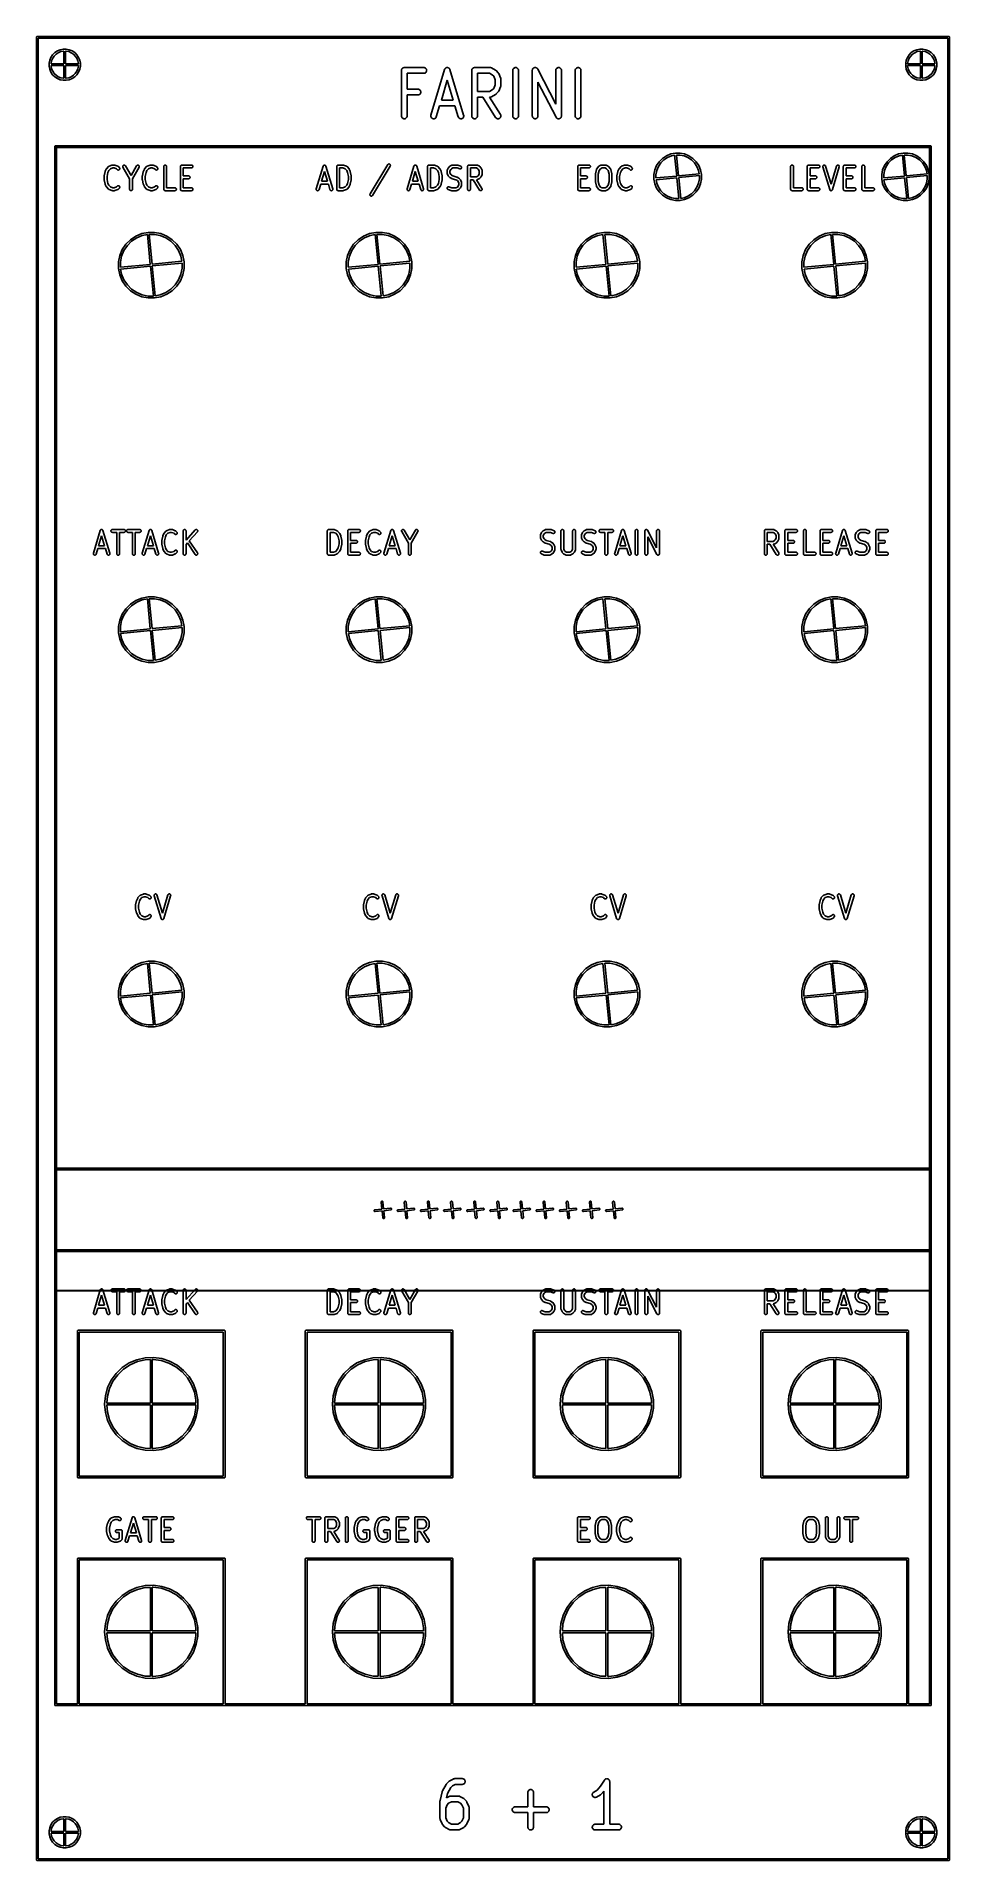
# Model space of a CAD drawing. Extents: x 17 to 118, y -205 to -5.
import ezdxf

# ---------------------------------------------------------------- set-up
doc = ezdxf.new("R2010")
doc.units = 0
doc.layers.add('BLACK', color=7, linetype='CONTINUOUS')

msp = doc.modelspace()

# ---------------------------------------------------------------- linework, layer by layer
at = {"layer": 'BLACK', "linetype": 'CONTINUOUS'}
for p, q in [((17.3212, -4.6816), (17.3232, -4.662)), ((17.3217, -4.6865), (17.3212, -4.6816)), ((17.3217, -204.677), (17.3217, -4.6865)), ((17.3232, -4.662), (17.3289, -4.6432)), ((17.3289, -4.6432), (17.3382, -4.6258)), ((17.3382, -4.6258), (17.3507, -4.6106)), ((17.3507, -4.6106), (17.3659, -4.5981)), ((17.3659, -4.5981), (17.3833, -4.5888)), ((17.3833, -4.5888), (17.4021, -4.5831)), ((17.4021, -4.5831), (17.4168, -4.5816)), ((17.4168, -4.5816), (17.4217, -4.5811)), ((17.4217, -4.5811), (17.4266, -4.5816)), ((17.4266, -4.5816), (117.417, -4.5816)), ((17.5217, -4.7816), (17.5217, -204.582)), ((117.322, -4.7816), (17.5217, -4.7816)), ((19.9224, -6.0357), (20.2531, -5.9699)), ((20.2531, -5.9699), (20.5903, -5.9699)), ((20.5903, -5.9699), (20.921, -6.0357)), ((113.922, -6.0357), (114.253, -5.9699)), ((114.253, -5.9699), (114.59, -5.9699)), ((114.59, -5.9699), (114.921, -6.0357)), ((117.322, -204.582), (117.322, -4.7816)), ((117.417, -4.5816), (117.422, -4.5811)), ((117.422, -4.5811), (117.427, -4.5816)), ((117.427, -4.5816), (117.441, -4.5831)), ((117.441, -4.5831), (117.46, -4.5888)), ((117.46, -4.5888), (117.478, -4.5981)), ((117.478, -4.5981), (117.493, -4.6106)), ((117.493, -4.6106), (117.505, -4.6258)), ((117.505, -4.6258), (117.515, -4.6432)), ((117.515, -4.6432), (117.52, -4.662)), ((117.52, -4.662), (117.522, -4.6816)), ((117.522, -4.6816), (117.522, -4.6865)), ((117.522, -4.6865), (117.522, -204.677)), ((18.71, -7.513), (18.7758, -7.1823)), ((18.71, -7.8502), (18.71, -7.513)), ((18.7758, -8.1809), (18.71, -7.8502)), ((18.7758, -7.1823), (18.9048, -6.8708)), ((18.9048, -6.8708), (19.0921, -6.5905)), ((18.9863, -7.2462), (18.9289, -7.5346)), ((18.9289, -7.5346), (18.9289, -7.5816)), ((18.9289, -7.5816), (20.3217, -7.5816)), ((18.9289, -7.7816), (18.9289, -7.8286)), ((20.3217, -7.7816), (18.9289, -7.7816)), ((18.9289, -7.8286), (18.9863, -8.1171)), ((19.0988, -6.9745), (18.9863, -7.2462)), ((19.0921, -6.5905), (19.3306, -6.352)), ((19.2622, -6.73), (19.0988, -6.9745)), ((19.4701, -6.5221), (19.2622, -6.73)), ((19.3306, -6.352), (19.6109, -6.1647)), ((19.7146, -6.3587), (19.4701, -6.5221)), ((19.6109, -6.1647), (19.9224, -6.0357)), ((19.9863, -6.2462), (19.7146, -6.3587)), ((20.2747, -6.1888), (19.9863, -6.2462)), ((20.3217, -6.1888), (20.2747, -6.1888)), ((20.3217, -7.5816), (20.3217, -6.1888)), ((20.3217, -9.1744), (20.3217, -7.7816)), ((20.5217, -6.1888), (20.5217, -7.5816)), ((20.5687, -6.1888), (20.5217, -6.1888)), ((20.5217, -7.5816), (21.9145, -7.5816)), ((20.5217, -7.7816), (20.5217, -9.1744)), ((21.9145, -7.7816), (20.5217, -7.7816)), ((20.8572, -6.2462), (20.5687, -6.1888)), ((21.1288, -6.3587), (20.8572, -6.2462)), ((20.921, -6.0357), (21.2325, -6.1647)), ((21.3733, -6.5221), (21.1288, -6.3587)), ((21.2325, -6.1647), (21.5129, -6.352)), ((21.5812, -6.73), (21.3733, -6.5221)), ((21.5129, -6.352), (21.7513, -6.5905)), ((21.7446, -6.9745), (21.5812, -6.73)), ((21.8571, -7.2462), (21.7446, -6.9745)), ((21.7513, -6.5905), (21.9386, -6.8708)), ((21.9145, -7.5346), (21.8571, -7.2462)), ((21.8571, -8.1171), (21.9145, -7.8286)), ((21.9145, -7.5816), (21.9145, -7.5346)), ((21.9145, -7.8286), (21.9145, -7.7816)), ((21.9386, -6.8708), (22.0677, -7.1823)), ((22.0677, -7.1823), (22.1334, -7.513)), ((22.1334, -7.8502), (22.0677, -8.1809)), ((22.1334, -7.513), (22.1334, -7.8502)), ((57.5716, -8.0132), (57.5998, -8.0049)), ((57.5998, -8.0049), (57.6279, -7.9964)), ((57.6279, -7.9964), (57.629, -7.9963)), ((57.629, -7.9963), (57.6301, -7.996)), ((57.6301, -7.996), (57.6594, -7.9933)), ((57.6594, -7.9933), (57.6886, -7.9904)), ((57.6886, -7.9904), (59.8315, -7.9904)), ((59.8315, -7.9904), (59.8358, -7.9905)), ((59.8358, -7.9905), (59.8965, -7.9973)), ((59.8965, -7.9973), (59.9546, -8.0157)), ((62.2863, -8.0146), (62.3142, -8.0033)), ((62.3142, -8.0033), (62.3147, -8.0032)), ((62.3147, -8.0032), (62.3152, -8.003)), ((62.3152, -8.003), (62.3445, -7.9975)), ((62.3445, -7.9975), (62.374, -7.9918)), ((62.374, -7.9918), (62.3746, -7.9918)), ((62.3746, -7.9918), (62.3751, -7.9917)), ((62.3751, -7.9917), (62.405, -7.9919)), ((62.405, -7.9919), (62.435, -7.9921)), ((62.435, -7.9921), (62.4356, -7.9922)), ((62.4356, -7.9922), (62.4361, -7.9922)), ((62.4361, -7.9922), (62.4655, -7.9983)), ((62.4655, -7.9983), (62.4948, -8.0043)), ((62.4948, -8.0043), (62.4953, -8.0045)), ((62.4953, -8.0045), (62.4958, -8.0046)), ((62.4958, -8.0046), (62.5234, -8.0162)), ((65.2858, -8.0132), (65.3141, -8.0049)), ((65.3141, -8.0049), (65.3422, -7.9964)), ((65.3422, -7.9964), (65.3433, -7.9963)), ((65.3433, -7.9963), (65.3444, -7.996)), ((65.3444, -7.996), (65.3737, -7.9933)), ((65.3737, -7.9933), (65.4029, -7.9904)), ((65.4029, -7.9904), (67.1172, -7.9904)), ((67.1172, -7.9904), (67.1216, -7.9905)), ((67.1216, -7.9905), (67.1374, -7.9923)), ((67.1374, -7.9923), (67.1534, -7.9925)), ((67.1534, -7.9925), (67.1677, -7.9957)), ((67.1677, -7.9957), (67.1822, -7.9973)), ((67.1822, -7.9973), (67.1974, -8.0021)), ((67.1974, -8.0021), (67.213, -8.0055)), ((67.213, -8.0055), (67.2264, -8.0113)), ((69.7858, -8.0132), (69.8444, -7.996)), ((69.8444, -7.996), (69.9051, -7.9905)), ((69.9051, -7.9905), (69.9658, -7.9968)), ((69.9658, -7.9968), (70.024, -8.0149)), ((71.9454, -8.0083), (71.9616, -8.002)), ((71.9616, -8.002), (71.9746, -7.9997)), ((71.9746, -7.9997), (71.9872, -7.996)), ((71.9872, -7.996), (72.0046, -7.9944)), ((72.0046, -7.9944), (72.0217, -7.9914)), ((72.0217, -7.9914), (72.0349, -7.9916)), ((72.0349, -7.9916), (72.048, -7.9905)), ((72.048, -7.9905), (72.0653, -7.9923)), ((72.0653, -7.9923), (72.0827, -7.9926)), ((72.0827, -7.9926), (72.0955, -7.9954)), ((72.0955, -7.9954), (72.1086, -7.9968)), ((72.1086, -7.9968), (72.1252, -8.002)), ((72.1252, -8.002), (72.1423, -8.0057)), ((72.1423, -8.0057), (72.1543, -8.011)), ((74.5001, -8.0132), (74.5586, -7.996)), ((74.5586, -7.996), (74.6194, -7.9905)), ((74.6194, -7.9905), (74.68, -7.9968)), ((74.68, -7.9968), (74.7383, -8.0149)), ((76.643, -8.0132), (76.7015, -7.996)), ((76.7015, -7.996), (76.7622, -7.9905)), ((76.7622, -7.9905), (76.8229, -7.9968)), ((76.8229, -7.9968), (76.8812, -8.0149)), ((112.71, -7.513), (112.776, -7.1823)), ((112.71, -7.8502), (112.71, -7.513)), ((112.776, -8.1809), (112.71, -7.8502)), ((112.776, -7.1823), (112.905, -6.8708)), ((112.905, -6.8708), (113.092, -6.5905)), ((112.986, -7.2462), (112.929, -7.5346)), ((112.929, -7.5346), (112.929, -7.5816)), ((112.929, -7.5816), (114.322, -7.5816)), ((112.929, -7.7816), (112.929, -7.8286)), ((114.322, -7.7816), (112.929, -7.7816)), ((112.929, -7.8286), (112.986, -8.1171)), ((113.099, -6.9745), (112.986, -7.2462)), ((113.092, -6.5905), (113.331, -6.352)), ((113.262, -6.73), (113.099, -6.9745)), ((113.47, -6.5221), (113.262, -6.73)), ((113.331, -6.352), (113.611, -6.1647)), ((113.715, -6.3587), (113.47, -6.5221)), ((113.611, -6.1647), (113.922, -6.0357)), ((113.986, -6.2462), (113.715, -6.3587)), ((114.275, -6.1888), (113.986, -6.2462)), ((114.322, -6.1888), (114.275, -6.1888)), ((114.322, -7.5816), (114.322, -6.1888)), ((114.322, -9.1744), (114.322, -7.7816)), ((114.522, -6.1888), (114.522, -7.5816)), ((114.569, -6.1888), (114.522, -6.1888)), ((114.522, -7.5816), (115.914, -7.5816)), ((114.522, -7.7816), (114.522, -9.1744)), ((115.914, -7.7816), (114.522, -7.7816)), ((114.857, -6.2462), (114.569, -6.1888)), ((115.129, -6.3587), (114.857, -6.2462)), ((114.921, -6.0357), (115.233, -6.1647)), ((115.373, -6.5221), (115.129, -6.3587)), ((115.233, -6.1647), (115.513, -6.352)), ((115.581, -6.73), (115.373, -6.5221)), ((115.513, -6.352), (115.751, -6.5905)), ((115.745, -6.9745), (115.581, -6.73)), ((115.857, -7.2462), (115.745, -6.9745)), ((115.751, -6.5905), (115.939, -6.8708)), ((115.914, -7.5346), (115.857, -7.2462)), ((115.857, -8.1171), (115.914, -7.8286)), ((115.914, -7.5816), (115.914, -7.5346)), ((115.914, -7.8286), (115.914, -7.7816)), ((115.939, -6.8708), (116.068, -7.1823)), ((116.068, -7.1823), (116.133, -7.513)), ((116.133, -7.8502), (116.068, -8.1809)), ((116.133, -7.513), (116.133, -7.8502)), ((18.9048, -8.4924), (18.7758, -8.1809)), ((19.0921, -8.7728), (18.9048, -8.4924)), ((18.9863, -8.1171), (19.0988, -8.3887)), ((19.3306, -9.0112), (19.0921, -8.7728)), ((19.0988, -8.3887), (19.2622, -8.6332)), ((19.2622, -8.6332), (19.4701, -8.8411)), ((19.6109, -9.1985), (19.3306, -9.0112)), ((19.4701, -8.8411), (19.7146, -9.0045)), ((19.9224, -9.3276), (19.6109, -9.1985)), ((19.7146, -9.0045), (19.9863, -9.117)), ((20.2531, -9.3933), (19.9224, -9.3276)), ((19.9863, -9.117), (20.2747, -9.1744)), ((20.5903, -9.3933), (20.2531, -9.3933)), ((20.2747, -9.1744), (20.3217, -9.1744)), ((20.5217, -9.1744), (20.5687, -9.1744)), ((20.5687, -9.1744), (20.8572, -9.117)), ((20.921, -9.3276), (20.5903, -9.3933)), ((20.8572, -9.117), (21.1288, -9.0045)), ((21.2325, -9.1985), (20.921, -9.3276)), ((21.1288, -9.0045), (21.3733, -8.8411)), ((21.5129, -9.0112), (21.2325, -9.1985)), ((21.3733, -8.8411), (21.5812, -8.6332)), ((21.7513, -8.7728), (21.5129, -9.0112)), ((21.5812, -8.6332), (21.7446, -8.3887)), ((21.7446, -8.3887), (21.8571, -8.1171)), ((21.9386, -8.4924), (21.7513, -8.7728)), ((22.0677, -8.1809), (21.9386, -8.4924)), ((57.3761, -8.3007), (57.3762, -8.2986)), ((57.3761, -8.3008), (57.3761, -8.3007)), ((57.3761, -8.3029), (57.3761, -8.3008)), ((57.3761, -8.3008), (57.3761, -8.3008)), ((57.3761, -13.3029), (57.3761, -8.3029)), ((57.3762, -8.2986), (57.3794, -8.2693)), ((57.3794, -8.2693), (57.3825, -8.2401)), ((57.3825, -8.2401), (57.3828, -8.2391)), ((57.3828, -8.2391), (57.383, -8.238)), ((57.383, -8.238), (57.3919, -8.2099)), ((57.3919, -8.2099), (57.4005, -8.1819)), ((57.4005, -8.1819), (57.4011, -8.1809)), ((57.4011, -8.1809), (57.4014, -8.1798)), ((57.4014, -8.1798), (57.4156, -8.154)), ((57.4156, -8.154), (57.4296, -8.1282)), ((57.4296, -8.1282), (57.4303, -8.1273)), ((57.4303, -8.1273), (57.4308, -8.1264)), ((57.4308, -8.1264), (57.4497, -8.1038)), ((57.4497, -8.1038), (57.4684, -8.0812)), ((57.4684, -8.0812), (57.4693, -8.0805)), ((57.4693, -8.0805), (57.47, -8.0797)), ((57.47, -8.0797), (57.4929, -8.0612)), ((57.4929, -8.0612), (57.5157, -8.0427)), ((57.5157, -8.0427), (57.5167, -8.0421)), ((57.5167, -8.0421), (57.5175, -8.0415)), ((57.5175, -8.0415), (57.5436, -8.0278)), ((57.5436, -8.0278), (57.5695, -8.014)), ((57.5695, -8.014), (57.5706, -8.0137)), ((57.5706, -8.0137), (57.5716, -8.0132)), ((59.8315, -8.6154), (58.0011, -8.6154)), ((58.0011, -8.6154), (58.0011, -10.3714)), ((59.8922, -8.6095), (59.8315, -8.6154)), ((59.9506, -8.5919), (59.8922, -8.6095)), ((60.0044, -8.5632), (59.9506, -8.5919)), ((59.9546, -8.0157), (60.008, -8.0451)), ((60.0517, -8.5247), (60.0044, -8.5632)), ((60.008, -8.0451), (60.0548, -8.0843)), ((60.0906, -8.4777), (60.0517, -8.5247)), ((60.0548, -8.0843), (60.093, -8.1318)), ((60.1196, -8.424), (60.0906, -8.4777)), ((60.093, -8.1318), (60.1212, -8.1859)), ((60.1376, -8.3658), (60.1196, -8.424)), ((60.1212, -8.1859), (60.1385, -8.2444)), ((60.144, -8.3051), (60.1376, -8.3658)), ((60.1385, -8.2444), (60.144, -8.3051)), ((60.6036, -13.2131), (62.1036, -8.2132)), ((62.4029, -9.3905), (61.7515, -11.5619)), ((62.1036, -8.2132), (62.1049, -8.209)), ((62.1049, -8.209), (62.1051, -8.2085)), ((62.1051, -8.2085), (62.1052, -8.2079)), ((62.1052, -8.2079), (62.1171, -8.1804)), ((62.1171, -8.1804), (62.1288, -8.1529)), ((62.1288, -8.1529), (62.1291, -8.1524)), ((62.1291, -8.1524), (62.1293, -8.1519)), ((62.1293, -8.1519), (62.1464, -8.1271)), ((62.1464, -8.1271), (62.1632, -8.1025)), ((62.1632, -8.1025), (62.1636, -8.1021)), ((62.1636, -8.1021), (62.1639, -8.1016)), ((62.1639, -8.1016), (62.1854, -8.0806)), ((62.1854, -8.0806), (62.2067, -8.0597)), ((62.2067, -8.0597), (62.2071, -8.0595)), ((62.2071, -8.0595), (62.2075, -8.0591)), ((62.2075, -8.0591), (62.2327, -8.0427)), ((62.2327, -8.0427), (62.2576, -8.0263)), ((62.2576, -8.0263), (62.2582, -8.026)), ((62.2582, -8.026), (62.2586, -8.0258)), ((62.2586, -8.0258), (62.2863, -8.0146)), ((63.0543, -11.5619), (62.4029, -9.3905)), ((62.5234, -8.0162), (62.5511, -8.0278)), ((62.5511, -8.0278), (62.5515, -8.0281)), ((62.5515, -8.0281), (62.552, -8.0283)), ((62.552, -8.0283), (62.5769, -8.0451)), ((62.5769, -8.0451), (62.6017, -8.0618)), ((62.6017, -8.0618), (62.6021, -8.0622)), ((62.6021, -8.0622), (62.6025, -8.0625)), ((62.6025, -8.0625), (62.6237, -8.0839)), ((62.6237, -8.0839), (62.6447, -8.105)), ((62.6447, -8.105), (62.645, -8.1055)), ((62.645, -8.1055), (62.6454, -8.1059)), ((62.6454, -8.1059), (62.662, -8.1309)), ((62.662, -8.1309), (62.6786, -8.1557)), ((62.6786, -8.1557), (62.6788, -8.1563)), ((62.6788, -8.1563), (62.6791, -8.1567)), ((62.6791, -8.1567), (62.6904, -8.1844)), ((62.6904, -8.1844), (62.7019, -8.2121)), ((62.7019, -8.2121), (62.702, -8.2126)), ((62.702, -8.2126), (62.7022, -8.2132)), ((62.7022, -8.2132), (64.2022, -13.2131)), ((65.0904, -8.2986), (65.0937, -8.2693)), ((65.0904, -8.3007), (65.0904, -8.2986)), ((65.0904, -8.3008), (65.0904, -8.3007)), ((65.0904, -8.3029), (65.0904, -8.3008)), ((65.0904, -8.3008), (65.0904, -8.3008)), ((65.0904, -13.3029), (65.0904, -8.3029)), ((65.0937, -8.2693), (65.0968, -8.2401)), ((65.0968, -8.2401), (65.0971, -8.2391)), ((65.0971, -8.2391), (65.0972, -8.238)), ((65.0972, -8.238), (65.1061, -8.2099)), ((65.1061, -8.2099), (65.1148, -8.1819)), ((65.1148, -8.1819), (65.1154, -8.1809)), ((65.1154, -8.1809), (65.1157, -8.1798)), ((65.1157, -8.1798), (65.1299, -8.154)), ((65.1299, -8.154), (65.1438, -8.1282)), ((65.1438, -8.1282), (65.1445, -8.1273)), ((65.1445, -8.1273), (65.1451, -8.1264)), ((65.1451, -8.1264), (65.164, -8.1038)), ((65.164, -8.1038), (65.1827, -8.0812)), ((65.1827, -8.0812), (65.1836, -8.0805)), ((65.1836, -8.0805), (65.1843, -8.0797)), ((65.1843, -8.0797), (65.2072, -8.0612)), ((65.2072, -8.0612), (65.23, -8.0427)), ((65.23, -8.0427), (65.2309, -8.0421)), ((65.2309, -8.0421), (65.2318, -8.0415)), ((65.2318, -8.0415), (65.2579, -8.0278)), ((65.2579, -8.0278), (65.2838, -8.014)), ((65.2838, -8.014), (65.2849, -8.0137)), ((65.2849, -8.0137), (65.2858, -8.0132)), ((65.7154, -8.6154), (65.7154, -10.6095)), ((67.0362, -8.6154), (65.7154, -8.6154)), ((67.3484, -8.7889), (67.0362, -8.6154)), ((67.2264, -8.0113), (67.2403, -8.0157)), ((67.2403, -8.0157), (67.2543, -8.0234)), ((67.2543, -8.0234), (67.269, -8.0298)), ((67.269, -8.0298), (67.6975, -8.2679)), ((67.4951, -8.9519), (67.3484, -8.7889)), ((67.6618, -9.3224), (67.4951, -8.9519)), ((67.4951, -10.273), (67.6618, -9.9025)), ((67.6618, -9.9025), (67.6618, -9.3224)), ((67.6975, -8.2679), (67.7013, -8.27)), ((67.7013, -8.27), (67.7168, -8.281)), ((67.7168, -8.281), (67.733, -8.2909)), ((67.733, -8.2909), (67.7416, -8.2987)), ((67.7416, -8.2987), (67.751, -8.3054)), ((67.751, -8.3054), (67.764, -8.3192)), ((67.764, -8.3192), (67.7781, -8.332)), ((67.7781, -8.332), (67.9923, -8.5701)), ((67.9923, -8.5701), (67.9952, -8.5733)), ((67.9952, -8.5733), (68.0044, -8.5861)), ((68.0044, -8.5861), (68.0147, -8.598)), ((68.0147, -8.598), (68.0221, -8.6109)), ((68.0221, -8.6109), (68.0307, -8.6229)), ((68.0307, -8.6229), (68.0372, -8.6372)), ((68.0372, -8.6372), (68.045, -8.6509)), ((68.045, -8.6509), (68.2593, -9.1271)), ((68.2593, -9.1271), (68.2611, -9.1311)), ((68.2611, -9.1311), (68.2619, -9.1338)), ((68.2619, -9.1338), (68.2633, -9.1362)), ((68.2633, -9.1362), (68.2713, -9.1628)), ((68.2713, -9.1628), (68.2798, -9.1891)), ((68.2798, -9.1891), (68.2801, -9.1919)), ((68.2831, -10.007), (68.28, -10.0346)), ((68.2801, -9.1919), (68.2809, -9.1946)), ((68.2809, -9.1946), (68.2836, -9.2222)), ((68.2867, -9.9796), (68.2831, -10.007)), ((68.2836, -9.2222), (68.2868, -9.2497)), ((68.2868, -9.974), (68.2865, -9.9768)), ((68.2865, -9.9768), (68.2867, -9.9796)), ((68.2868, -9.2497), (68.2866, -9.2525)), ((68.2866, -9.2525), (68.2868, -9.2553)), ((68.2868, -9.2553), (68.2868, -9.9696)), ((68.2868, -9.9696), (68.2868, -9.974)), ((69.5904, -8.2986), (69.5972, -8.238)), ((69.5904, -8.3029), (69.5904, -8.2986)), ((69.5904, -13.3029), (69.5904, -8.3029)), ((69.5972, -8.238), (69.6157, -8.1798)), ((69.6157, -8.1798), (69.6451, -8.1264)), ((69.6451, -8.1264), (69.6843, -8.0797)), ((69.6843, -8.0797), (69.7318, -8.0415)), ((69.7318, -8.0415), (69.7858, -8.0132)), ((70.024, -8.0149), (70.0777, -8.0439)), ((70.0777, -8.0439), (70.1247, -8.0828)), ((70.1247, -8.0828), (70.1632, -8.13)), ((70.1632, -8.13), (70.1918, -8.1839)), ((70.1918, -8.1839), (70.2095, -8.2423)), ((70.2095, -8.2423), (70.2154, -8.3029)), ((70.2154, -8.3029), (70.2154, -13.3029)), ((71.7333, -8.2986), (71.7352, -8.2813)), ((71.7333, -8.3029), (71.7333, -8.2986)), ((71.7333, -13.3029), (71.7333, -8.3029)), ((71.7352, -8.2813), (71.7357, -8.2639)), ((71.7357, -8.2639), (71.7386, -8.251)), ((71.7386, -8.251), (71.7401, -8.238)), ((71.7401, -8.238), (71.7454, -8.2214)), ((71.7454, -8.2214), (71.7492, -8.2044)), ((71.7492, -8.2044), (71.7546, -8.1924)), ((71.7546, -8.1924), (71.7585, -8.1798)), ((71.7585, -8.1798), (71.7669, -8.1646)), ((71.7669, -8.1646), (71.774, -8.1487)), ((71.774, -8.1487), (71.7816, -8.1379)), ((71.7816, -8.1379), (71.7879, -8.1264)), ((71.7879, -8.1264), (71.7991, -8.113)), ((71.7991, -8.113), (71.8092, -8.0988)), ((71.8092, -8.0988), (71.8187, -8.0898)), ((71.8187, -8.0898), (71.8271, -8.0797)), ((71.8271, -8.0797), (71.8407, -8.0688)), ((71.8407, -8.0688), (71.8533, -8.0567)), ((71.8533, -8.0567), (71.8644, -8.0497)), ((71.8644, -8.0497), (71.8747, -8.0415)), ((71.8747, -8.0415), (71.8901, -8.0334)), ((71.8901, -8.0334), (71.9048, -8.0241)), ((71.9048, -8.0241), (71.917, -8.0193)), ((71.917, -8.0193), (71.9287, -8.0132)), ((71.9287, -8.0132), (71.9454, -8.0083)), ((72.1543, -8.011), (72.1669, -8.0149)), ((72.1669, -8.0149), (72.1822, -8.0231)), ((72.1822, -8.0231), (72.1982, -8.0301)), ((72.1982, -8.0301), (72.209, -8.0376)), ((72.209, -8.0376), (72.2205, -8.0439)), ((72.2205, -8.0439), (72.2339, -8.055)), ((72.2339, -8.055), (72.2482, -8.0649)), ((72.2482, -8.0649), (72.2574, -8.0744)), ((72.2574, -8.0744), (72.2675, -8.0828)), ((72.2675, -8.0828), (72.2785, -8.0962)), ((72.2785, -8.0962), (72.2906, -8.1088)), ((72.2906, -8.1088), (72.2977, -8.1198)), ((72.2977, -8.1198), (72.3061, -8.13)), ((72.3061, -8.13), (72.3142, -8.1454)), ((72.3142, -8.1454), (72.3237, -8.16)), ((72.3237, -8.16), (74.3047, -12.012)), ((74.3393, -13.4459), (72.3583, -9.5939)), ((72.3583, -9.5939), (72.3583, -13.3029)), ((74.3047, -8.2986), (74.3115, -8.238)), ((74.3047, -8.3029), (74.3047, -8.2986)), ((74.3047, -12.012), (74.3047, -8.3029)), ((74.3115, -8.238), (74.33, -8.1798)), ((74.33, -8.1798), (74.3594, -8.1264)), ((74.3594, -8.1264), (74.3986, -8.0797)), ((74.3986, -8.0797), (74.4461, -8.0415)), ((74.4461, -8.0415), (74.5001, -8.0132)), ((74.7383, -8.0149), (74.7919, -8.0439)), ((74.7919, -8.0439), (74.8389, -8.0828)), ((74.8389, -8.0828), (74.8775, -8.13)), ((74.8775, -8.13), (74.9061, -8.1839)), ((74.9061, -8.1839), (74.9237, -8.2423)), ((74.9237, -8.2423), (74.9297, -8.3029)), ((74.9297, -8.3029), (74.9297, -13.3029)), ((76.4476, -8.2986), (76.4544, -8.238)), ((76.4476, -8.3029), (76.4476, -8.2986)), ((76.4476, -13.3029), (76.4476, -8.3029)), ((76.4544, -8.238), (76.4728, -8.1798)), ((76.4728, -8.1798), (76.5022, -8.1264)), ((76.5022, -8.1264), (76.5414, -8.0797)), ((76.5414, -8.0797), (76.5889, -8.0415)), ((76.5889, -8.0415), (76.643, -8.0132)), ((76.8812, -8.0149), (76.9348, -8.0439)), ((76.9348, -8.0439), (76.9818, -8.0828)), ((76.9818, -8.0828), (77.0203, -8.13)), ((77.0203, -8.13), (77.049, -8.1839)), ((77.049, -8.1839), (77.0666, -8.2423)), ((77.0666, -8.2423), (77.0726, -8.3029)), ((77.0726, -8.3029), (77.0726, -13.3029)), ((112.905, -8.4924), (112.776, -8.1809)), ((113.092, -8.7728), (112.905, -8.4924)), ((112.986, -8.1171), (113.099, -8.3887)), ((113.331, -9.0112), (113.092, -8.7728)), ((113.099, -8.3887), (113.262, -8.6332)), ((113.262, -8.6332), (113.47, -8.8411)), ((113.611, -9.1985), (113.331, -9.0112)), ((113.47, -8.8411), (113.715, -9.0045)), ((113.922, -9.3276), (113.611, -9.1985)), ((113.715, -9.0045), (113.986, -9.117)), ((114.253, -9.3933), (113.922, -9.3276)), ((113.986, -9.117), (114.275, -9.1744)), ((114.59, -9.3933), (114.253, -9.3933)), ((114.275, -9.1744), (114.322, -9.1744)), ((114.522, -9.1744), (114.569, -9.1744)), ((114.569, -9.1744), (114.857, -9.117)), ((114.921, -9.3276), (114.59, -9.3933)), ((114.857, -9.117), (115.129, -9.0045)), ((115.233, -9.1985), (114.921, -9.3276)), ((115.129, -9.0045), (115.373, -8.8411)), ((115.513, -9.0112), (115.233, -9.1985)), ((115.373, -8.8411), (115.581, -8.6332)), ((115.751, -8.7728), (115.513, -9.0112)), ((115.581, -8.6332), (115.745, -8.3887)), ((115.745, -8.3887), (115.857, -8.1171)), ((115.939, -8.4924), (115.751, -8.7728)), ((116.068, -8.1809), (115.939, -8.4924)), ((58.0011, -10.3714), (59.1886, -10.3714)), ((59.1886, -10.9964), (58.0011, -10.9964)), ((58.0011, -10.9964), (58.0011, -13.3029)), ((59.1886, -10.3714), (59.193, -10.3714)), ((59.2493, -10.9904), (59.1886, -10.9964)), ((59.193, -10.3714), (59.2536, -10.3782)), ((59.3077, -10.9728), (59.2493, -10.9904)), ((59.2536, -10.3782), (59.3117, -10.3967)), ((59.3616, -10.9442), (59.3077, -10.9728)), ((59.3117, -10.3967), (59.3652, -10.4261)), ((59.4088, -10.9056), (59.3616, -10.9442)), ((59.3652, -10.4261), (59.4119, -10.4653)), ((59.4477, -10.8586), (59.4088, -10.9056)), ((59.4119, -10.4653), (59.4501, -10.5128)), ((59.4767, -10.805), (59.4477, -10.8586)), ((59.4501, -10.5128), (59.4784, -10.5668)), ((59.4947, -10.7467), (59.4767, -10.805)), ((59.4784, -10.5668), (59.4956, -10.6253)), ((59.5011, -10.6861), (59.4947, -10.7467)), ((59.4956, -10.6253), (59.5011, -10.6861)), ((61.7515, -11.5619), (63.0543, -11.5619)), ((65.7154, -10.6095), (67.0362, -10.6095)), ((66.3019, -11.2345), (65.7154, -11.2345)), ((65.7154, -11.2345), (65.7154, -13.3029)), ((67.7099, -13.4695), (66.3019, -11.2345)), ((67.0362, -10.6095), (67.3484, -10.4361)), ((67.1172, -11.2345), (67.0406, -11.2345)), ((67.0406, -11.2345), (68.2387, -13.1364)), ((67.1331, -11.2329), (67.1172, -11.2345)), ((67.1491, -11.2329), (67.1331, -11.2329)), ((67.1634, -11.23), (67.1491, -11.2329)), ((67.1779, -11.2285), (67.1634, -11.23)), ((67.1932, -11.2239), (67.1779, -11.2285)), ((67.2089, -11.2208), (67.1932, -11.2239)), ((67.2223, -11.2151), (67.2089, -11.2208)), ((67.2363, -11.2109), (67.2223, -11.2151)), ((67.2504, -11.2034), (67.2363, -11.2109)), ((67.2651, -11.1973), (67.2504, -11.2034)), ((67.269, -11.1952), (67.2651, -11.1973)), ((67.6975, -10.9571), (67.269, -11.1952)), ((67.3484, -10.4361), (67.4951, -10.273)), ((67.7131, -10.9463), (67.6975, -10.9571)), ((67.7295, -10.9367), (67.7131, -10.9463)), ((67.7382, -10.929), (67.7295, -10.9367)), ((67.7477, -10.9224), (67.7382, -10.929)), ((67.7609, -10.9088), (67.7477, -10.9224)), ((67.7751, -10.8962), (67.7609, -10.9088)), ((67.7781, -10.8929), (67.7751, -10.8962)), ((67.9923, -10.6549), (67.7781, -10.8929)), ((68.0017, -10.6422), (67.9923, -10.6549)), ((68.0121, -10.6305), (68.0017, -10.6422)), ((68.0197, -10.6177), (68.0121, -10.6305)), ((68.0285, -10.6058), (68.0197, -10.6177)), ((68.0352, -10.5915), (68.0285, -10.6058)), ((68.0432, -10.578), (68.0352, -10.5915)), ((68.045, -10.574), (68.0432, -10.578)), ((68.2593, -10.0979), (68.045, -10.574)), ((68.2602, -10.0952), (68.2593, -10.0979)), ((68.2616, -10.0927), (68.2602, -10.0952)), ((68.27, -10.0663), (68.2616, -10.0927)), ((68.2788, -10.0401), (68.27, -10.0663)), ((68.2792, -10.0373), (68.2788, -10.0401)), ((68.28, -10.0346), (68.2792, -10.0373)), ((57.3821, -13.3636), (57.3761, -13.3029)), ((57.3997, -13.422), (57.3821, -13.3636)), ((57.4283, -13.4759), (57.3997, -13.422)), ((57.4669, -13.5231), (57.4283, -13.4759)), ((57.5139, -13.562), (57.4669, -13.5231)), ((57.5675, -13.591), (57.5139, -13.562)), ((57.6258, -13.6091), (57.5675, -13.591)), ((57.6864, -13.6154), (57.6258, -13.6091)), ((57.7472, -13.6099), (57.6864, -13.6154)), ((57.8057, -13.5927), (57.7472, -13.6099)), ((57.8597, -13.5644), (57.8057, -13.5927)), ((57.9073, -13.5262), (57.8597, -13.5644)), ((57.9465, -13.4795), (57.9073, -13.5262)), ((57.9759, -13.4261), (57.9465, -13.4795)), ((57.9943, -13.3679), (57.9759, -13.4261)), ((58.0011, -13.3073), (57.9943, -13.3679)), ((58.0011, -13.3029), (58.0011, -13.3073)), ((60.5919, -13.273), (60.6036, -13.2131)), ((60.592, -13.334), (60.5919, -13.273)), ((60.6039, -13.3938), (60.592, -13.334)), ((60.6273, -13.4501), (60.6039, -13.3938)), ((60.6611, -13.5009), (60.6273, -13.4501)), ((60.7041, -13.5441), (60.6611, -13.5009)), ((60.7548, -13.5781), (60.7041, -13.5441)), ((60.811, -13.6016), (60.7548, -13.5781)), ((60.8708, -13.6138), (60.811, -13.6016)), ((60.9318, -13.6141), (60.8708, -13.6138)), ((60.9917, -13.6026), (60.9318, -13.6141)), ((61.0482, -13.5796), (60.9917, -13.6026)), ((61.0992, -13.5461), (61.0482, -13.5796)), ((61.1427, -13.5034), (61.0992, -13.5461)), ((61.177, -13.453), (61.1427, -13.5034)), ((61.201, -13.3969), (61.177, -13.453)), ((61.2022, -13.3927), (61.201, -13.3969)), ((61.564, -12.1869), (61.2022, -13.3927)), ((63.2418, -12.1869), (61.564, -12.1869)), ((63.6036, -13.3927), (63.2418, -12.1869)), ((63.6267, -13.4492), (63.6036, -13.3927)), ((63.6604, -13.5), (63.6267, -13.4492)), ((63.7033, -13.5434), (63.6604, -13.5)), ((63.7538, -13.5776), (63.7033, -13.5434)), ((63.81, -13.6013), (63.7538, -13.5776)), ((63.8697, -13.6137), (63.81, -13.6013)), ((63.9307, -13.6142), (63.8697, -13.6137)), ((63.9906, -13.6029), (63.9307, -13.6142)), ((64.0472, -13.5801), (63.9906, -13.6029)), ((64.0983, -13.5468), (64.0472, -13.5801)), ((64.142, -13.5042), (64.0983, -13.5468)), ((64.1765, -13.454), (64.142, -13.5042)), ((64.2006, -13.398), (64.1765, -13.454)), ((64.2134, -13.3383), (64.2006, -13.398)), ((64.2022, -13.2131), (64.2035, -13.2173)), ((64.2035, -13.2173), (64.2144, -13.2773)), ((64.2144, -13.2773), (64.2134, -13.3383)), ((65.0964, -13.3636), (65.0904, -13.3029)), ((65.114, -13.422), (65.0964, -13.3636)), ((65.1426, -13.4759), (65.114, -13.422)), ((65.1812, -13.5231), (65.1426, -13.4759)), ((65.2282, -13.562), (65.1812, -13.5231)), ((65.2818, -13.591), (65.2282, -13.562)), ((65.3401, -13.6091), (65.2818, -13.591)), ((65.4007, -13.6154), (65.3401, -13.6091)), ((65.4615, -13.6099), (65.4007, -13.6154)), ((65.52, -13.5927), (65.4615, -13.6099)), ((65.574, -13.5644), (65.52, -13.5927)), ((65.6216, -13.5262), (65.574, -13.5644)), ((65.6608, -13.4795), (65.6216, -13.5262)), ((65.6901, -13.4261), (65.6608, -13.4795)), ((65.7086, -13.3679), (65.6901, -13.4261)), ((65.7154, -13.3073), (65.7086, -13.3679)), ((65.7154, -13.3029), (65.7154, -13.3073)), ((67.7473, -13.5177), (67.7099, -13.4695)), ((67.7934, -13.5577), (67.7473, -13.5177)), ((67.8463, -13.588), (67.7934, -13.5577)), ((67.9041, -13.6074), (67.8463, -13.588)), ((67.9646, -13.6153), (67.9041, -13.6074)), ((68.0254, -13.6112), (67.9646, -13.6153)), ((68.0843, -13.5954), (68.0254, -13.6112)), ((68.1391, -13.5685), (68.0843, -13.5954)), ((68.1875, -13.5315), (68.1391, -13.5685)), ((68.2278, -13.4857), (68.1875, -13.5315)), ((68.2585, -13.433), (68.2278, -13.4857)), ((68.2387, -13.1364), (68.241, -13.1401)), ((68.241, -13.1401), (68.2676, -13.195)), ((68.2784, -13.3753), (68.2585, -13.433)), ((68.2676, -13.195), (68.283, -13.254)), ((68.2866, -13.3149), (68.2784, -13.3753)), ((68.283, -13.254), (68.2866, -13.3149)), ((69.5964, -13.3636), (69.5904, -13.3029)), ((69.614, -13.422), (69.5964, -13.3636)), ((69.6426, -13.4759), (69.614, -13.422)), ((69.6812, -13.5231), (69.6426, -13.4759)), ((69.7282, -13.562), (69.6812, -13.5231)), ((69.7818, -13.591), (69.7282, -13.562)), ((69.8401, -13.6091), (69.7818, -13.591)), ((69.9007, -13.6154), (69.8401, -13.6091)), ((69.9615, -13.6099), (69.9007, -13.6154)), ((70.02, -13.5927), (69.9615, -13.6099)), ((70.074, -13.5644), (70.02, -13.5927)), ((70.1216, -13.5262), (70.074, -13.5644)), ((70.1608, -13.4795), (70.1216, -13.5262)), ((70.1901, -13.4261), (70.1608, -13.4795)), ((70.2086, -13.3679), (70.1901, -13.4261)), ((70.2154, -13.3073), (70.2086, -13.3679)), ((70.2154, -13.3029), (70.2154, -13.3073)), ((71.7392, -13.3636), (71.7333, -13.3029)), ((71.7569, -13.422), (71.7392, -13.3636)), ((71.7855, -13.4759), (71.7569, -13.422)), ((71.824, -13.5231), (71.7855, -13.4759)), ((71.871, -13.562), (71.824, -13.5231)), ((71.9247, -13.591), (71.871, -13.562)), ((71.9829, -13.6091), (71.9247, -13.591)), ((72.0436, -13.6154), (71.9829, -13.6091)), ((72.1043, -13.6099), (72.0436, -13.6154)), ((72.1628, -13.5927), (72.1043, -13.6099)), ((72.2169, -13.5644), (72.1628, -13.5927)), ((72.2644, -13.5262), (72.2169, -13.5644)), ((72.3036, -13.4795), (72.2644, -13.5262)), ((72.333, -13.4261), (72.3036, -13.4795)), ((72.3514, -13.3679), (72.333, -13.4261)), ((72.3582, -13.3073), (72.3514, -13.3679)), ((72.3583, -13.3029), (72.3582, -13.3073)), ((74.3487, -13.4605), (74.3393, -13.4459)), ((74.3569, -13.4759), (74.3487, -13.4605)), ((74.3652, -13.4861), (74.3569, -13.4759)), ((74.3724, -13.4971), (74.3652, -13.4861)), ((74.3844, -13.5096), (74.3724, -13.4971)), ((74.3955, -13.5231), (74.3844, -13.5096)), ((74.4056, -13.5315), (74.3955, -13.5231)), ((74.4147, -13.541), (74.4056, -13.5315)), ((74.429, -13.5509), (74.4147, -13.541)), ((74.4425, -13.562), (74.429, -13.5509)), ((74.454, -13.5683), (74.4425, -13.562)), ((74.4648, -13.5758), (74.454, -13.5683)), ((74.4808, -13.5827), (74.4648, -13.5758)), ((74.4961, -13.591), (74.4808, -13.5827)), ((74.5087, -13.5949), (74.4961, -13.591)), ((74.5207, -13.6002), (74.5087, -13.5949)), ((74.5377, -13.6039), (74.5207, -13.6002)), ((74.5544, -13.6091), (74.5377, -13.6039)), ((74.5674, -13.6104), (74.5544, -13.6091)), ((74.5803, -13.6133), (74.5674, -13.6104)), ((74.5977, -13.6136), (74.5803, -13.6133)), ((74.615, -13.6154), (74.5977, -13.6136)), ((74.6281, -13.6142), (74.615, -13.6154)), ((74.6413, -13.6145), (74.6281, -13.6142)), ((74.6584, -13.6115), (74.6413, -13.6145)), ((74.6758, -13.6099), (74.6584, -13.6115)), ((74.6884, -13.6062), (74.6758, -13.6099)), ((74.7013, -13.6039), (74.6884, -13.6062)), ((74.7176, -13.5976), (74.7013, -13.6039)), ((74.7343, -13.5927), (74.7176, -13.5976)), ((74.7459, -13.5866), (74.7343, -13.5927)), ((74.7582, -13.5818), (74.7459, -13.5866)), ((74.7729, -13.5725), (74.7582, -13.5818)), ((74.7883, -13.5644), (74.7729, -13.5725)), ((74.7986, -13.5562), (74.7883, -13.5644)), ((74.8097, -13.5491), (74.7986, -13.5562)), ((74.8223, -13.5371), (74.8097, -13.5491)), ((74.8358, -13.5262), (74.8223, -13.5371)), ((74.8443, -13.5161), (74.8358, -13.5262)), ((74.8538, -13.5071), (74.8443, -13.5161)), ((74.8639, -13.4928), (74.8538, -13.5071)), ((74.875, -13.4795), (74.8639, -13.4928)), ((74.8814, -13.468), (74.875, -13.4795)), ((74.889, -13.4572), (74.8814, -13.468)), ((74.896, -13.4413), (74.889, -13.4572)), ((74.9044, -13.4261), (74.896, -13.4413)), ((74.9084, -13.4135), (74.9044, -13.4261)), ((74.9138, -13.4015), (74.9084, -13.4135)), ((74.9176, -13.3845), (74.9138, -13.4015)), ((74.9229, -13.3679), (74.9176, -13.3845)), ((74.9243, -13.3549), (74.9229, -13.3679)), ((74.9272, -13.342), (74.9243, -13.3549)), ((74.9277, -13.3246), (74.9272, -13.342)), ((74.9297, -13.3073), (74.9277, -13.3246)), ((74.9297, -13.3029), (74.9297, -13.3073)), ((76.4535, -13.3636), (76.4476, -13.3029)), ((76.4711, -13.422), (76.4535, -13.3636)), ((76.4998, -13.4759), (76.4711, -13.422)), ((76.5383, -13.5231), (76.4998, -13.4759)), ((76.5853, -13.562), (76.5383, -13.5231)), ((76.639, -13.591), (76.5853, -13.562)), ((76.6972, -13.6091), (76.639, -13.591)), ((76.7579, -13.6154), (76.6972, -13.6091)), ((76.8186, -13.6099), (76.7579, -13.6154)), ((76.8771, -13.5927), (76.8186, -13.6099)), ((76.9312, -13.5644), (76.8771, -13.5927)), ((76.9787, -13.5262), (76.9312, -13.5644)), ((77.0179, -13.4795), (76.9787, -13.5262)), ((77.0473, -13.4261), (77.0179, -13.4795)), ((77.0657, -13.3679), (77.0473, -13.4261)), ((77.0725, -13.3073), (77.0657, -13.3679)), ((77.0726, -13.3029), (77.0725, -13.3073)), ((19.3212, -16.6816), (19.3232, -16.662)), ((19.3217, -16.6865), (19.3212, -16.6816)), ((19.3217, -121.691), (19.3217, -16.6865)), ((19.3232, -16.662), (19.3289, -16.6432)), ((19.3289, -16.6432), (19.3382, -16.6258)), ((19.3382, -16.6258), (19.3507, -16.6106)), ((19.3507, -16.6106), (19.3659, -16.5981)), ((19.3659, -16.5981), (19.3833, -16.5888)), ((19.3833, -16.5888), (19.4021, -16.5831)), ((19.4021, -16.5831), (19.4168, -16.5816)), ((19.4049, -16.68), (19.4054, -16.6751)), ((19.405, -16.6812), (19.4049, -16.68)), ((19.405, -142.239), (19.405, -16.6812)), ((19.4054, -16.6751), (19.4068, -16.6704)), ((19.4068, -16.6704), (19.4091, -16.666)), ((19.4091, -16.666), (19.4122, -16.6622)), ((19.4122, -16.6622), (19.416, -16.6591)), ((19.416, -16.6591), (19.4204, -16.6568)), ((19.4168, -16.5816), (19.4217, -16.5811)), ((19.4204, -16.6568), (19.4251, -16.6554)), ((19.4217, -16.5811), (19.4266, -16.5816)), ((19.4251, -16.6554), (19.4288, -16.655)), ((19.4266, -16.5816), (115.417, -16.5816)), ((19.4288, -16.655), (19.43, -16.6549)), ((19.4288, -16.655), (19.4288, -16.655)), ((19.43, -16.6549), (19.4312, -16.655)), ((19.4312, -16.655), (115.399, -16.655)), ((19.455, -16.705), (19.455, -142.215)), ((115.375, -16.705), (19.455, -16.705)), ((115.322, -16.7816), (19.5217, -16.7816)), ((19.5217, -16.7816), (19.5217, -128.789)), ((85.6645, -18.3226), (86.0277, -17.9594)), ((86.0277, -17.9594), (86.4548, -17.6741)), ((86.5585, -17.8681), (86.1673, -18.1295)), ((86.4548, -17.6741), (86.9293, -17.4775)), ((86.9931, -17.6881), (86.5585, -17.8681)), ((86.9293, -17.4775), (87.433, -17.3773)), ((87.356, -17.6159), (86.9931, -17.6881)), ((87.5805, -19.8947), (87.356, -17.6159)), ((87.433, -17.3773), (87.9466, -17.3773)), ((87.555, -17.5963), (87.7796, -19.8757)), ((87.9251, -17.5963), (87.555, -17.5963)), ((88.3865, -17.6881), (87.9251, -17.5963)), ((87.9466, -17.3773), (88.4504, -17.4775)), ((88.8212, -17.8681), (88.3865, -17.6881)), ((88.4504, -17.4775), (88.9249, -17.6741)), ((89.2124, -18.1295), (88.8212, -17.8681)), ((88.9249, -17.6741), (89.3519, -17.9594)), ((89.3519, -17.9594), (89.7151, -18.3226)), ((110.665, -18.3226), (111.028, -17.9594)), ((111.028, -17.9594), (111.455, -17.6741)), ((111.558, -17.8681), (111.167, -18.1295)), ((111.455, -17.6741), (111.929, -17.4775)), ((111.993, -17.6881), (111.558, -17.8681)), ((111.929, -17.4775), (112.433, -17.3773)), ((112.356, -17.6159), (111.993, -17.6881)), ((112.58, -19.8947), (112.356, -17.6159)), ((112.433, -17.3773), (112.947, -17.3773)), ((112.555, -17.5963), (112.78, -19.8757)), ((112.925, -17.5963), (112.555, -17.5963)), ((113.387, -17.6881), (112.925, -17.5963)), ((112.947, -17.3773), (113.45, -17.4775)), ((113.821, -17.8681), (113.387, -17.6881)), ((113.45, -17.4775), (113.925, -17.6741)), ((114.212, -18.1295), (113.821, -17.8681)), ((113.925, -17.6741), (114.352, -17.9594)), ((114.352, -17.9594), (114.715, -18.3226)), ((115.322, -128.789), (115.322, -16.7816)), ((115.375, -142.215), (115.375, -16.705)), ((115.399, -16.655), (115.4, -16.6549)), ((115.4, -16.6549), (115.401, -16.655)), ((115.401, -16.655), (115.401, -16.655)), ((115.401, -16.655), (115.405, -16.6554)), ((115.405, -16.6554), (115.41, -16.6568)), ((115.41, -16.6568), (115.414, -16.6591)), ((115.414, -16.6591), (115.418, -16.6622)), ((115.417, -16.5816), (115.422, -16.5811)), ((115.418, -16.6622), (115.421, -16.666)), ((115.421, -16.666), (115.423, -16.6704)), ((115.422, -16.5811), (115.427, -16.5816)), ((115.423, -16.6704), (115.425, -16.6751)), ((115.425, -16.6751), (115.425, -16.68)), ((115.425, -16.68), (115.425, -16.6812)), ((115.425, -16.6812), (115.425, -142.239)), ((115.427, -16.5816), (115.441, -16.5831)), ((115.441, -16.5831), (115.46, -16.5888)), ((115.46, -16.5888), (115.478, -16.5981)), ((115.478, -16.5981), (115.493, -16.6106)), ((115.493, -16.6106), (115.505, -16.6258)), ((115.505, -16.6258), (115.515, -16.6432)), ((115.515, -16.6432), (115.52, -16.662)), ((115.52, -16.662), (115.522, -16.6816)), ((115.522, -16.6816), (115.522, -16.6865)), ((115.522, -16.6865), (115.522, -128.884)), ((24.7553, -19.9205), (24.7554, -19.9183)), ((24.7553, -20.2776), (24.7553, -19.9205)), ((24.7554, -19.9164), (24.7572, -19.9023)), ((24.7555, -19.9174), (24.7554, -19.9164)), ((24.7554, -19.9183), (24.7555, -19.9174)), ((24.7572, -19.9023), (24.7588, -19.888)), ((24.7588, -19.888), (24.759, -19.8871)), ((24.759, -19.8871), (24.7592, -19.8862)), ((24.7592, -19.8862), (24.8663, -19.41)), ((24.8663, -19.41), (24.8665, -19.4091)), ((24.8665, -19.409), (24.8668, -19.4079)), ((24.8665, -19.4091), (24.8665, -19.409)), ((24.8665, -19.4091), (24.8665, -19.4091)), ((24.8668, -19.4079), (24.8716, -19.394)), ((24.8716, -19.394), (24.8763, -19.3802)), ((24.8763, -19.3802), (24.9834, -19.1421)), ((24.9834, -19.1421), (24.9843, -19.1401)), ((24.9843, -19.1401), (24.9883, -19.1333)), ((24.9883, -19.1333), (24.9917, -19.1262)), ((24.9917, -19.1262), (24.9961, -19.1202)), ((24.9961, -19.1202), (24.9998, -19.1139)), ((24.9998, -19.1139), (25.0051, -19.108)), ((25.0051, -19.108), (25.0097, -19.1017)), ((25.0097, -19.1017), (25.224, -18.8636)), ((25.1677, -19.494), (25.0678, -19.9378)), ((25.0678, -19.9378), (25.0678, -20.2603)), ((25.2584, -19.2926), (25.1677, -19.494)), ((25.224, -18.8636), (25.2255, -18.862)), ((25.2255, -18.862), (25.2301, -18.8579)), ((25.2301, -18.8579), (25.2342, -18.8533)), ((25.2342, -18.8533), (25.2414, -18.8478)), ((25.2414, -18.8478), (25.2483, -18.8417)), ((25.2483, -18.8417), (25.2536, -18.8386)), ((25.2536, -18.8386), (25.2585, -18.8349)), ((25.4306, -19.1013), (25.2584, -19.2926)), ((25.2585, -18.8349), (25.2667, -18.8309)), ((25.2667, -18.8309), (25.2746, -18.8263)), ((25.2746, -18.8263), (25.2804, -18.8243)), ((25.2804, -18.8243), (25.2859, -18.8216)), ((25.2859, -18.8216), (25.6073, -18.7025)), ((25.6896, -19.0053), (25.4306, -19.1013)), ((25.6073, -18.7025), (25.6094, -18.7018)), ((25.6094, -18.7018), (25.6204, -18.6991)), ((25.6204, -18.6991), (25.6313, -18.6958)), ((25.6313, -18.6958), (25.6352, -18.6954)), ((25.6352, -18.6954), (25.639, -18.6944)), ((25.639, -18.6944), (25.6503, -18.6939)), ((25.6503, -18.6939), (25.6616, -18.6928)), ((25.6616, -18.6928), (25.8759, -18.6928)), ((25.8479, -19.0053), (25.6896, -19.0053)), ((26.1069, -19.1013), (25.8479, -19.0053)), ((25.8759, -18.6928), (25.8781, -18.6928)), ((25.8781, -18.6928), (25.8894, -18.6941)), ((25.8894, -18.6941), (25.9007, -18.6948)), ((25.9007, -18.6948), (25.9045, -18.6958)), ((25.9045, -18.6958), (25.9084, -18.6962)), ((25.9084, -18.6962), (25.9192, -18.6997)), ((25.9192, -18.6997), (25.9302, -18.7025)), ((25.9302, -18.7025), (26.2516, -18.8216)), ((26.1883, -19.1917), (26.1069, -19.1013)), ((26.2108, -19.2122), (26.1883, -19.1917)), ((26.2369, -19.228), (26.2108, -19.2122)), ((26.2656, -19.2385), (26.2369, -19.228)), ((26.2516, -18.8216), (26.2536, -18.8224)), ((26.2536, -18.8224), (26.2591, -18.8251)), ((26.2591, -18.8251), (26.2649, -18.8272)), ((26.2649, -18.8272), (26.2727, -18.8319)), ((26.2957, -19.2432), (26.2656, -19.2385)), ((26.2727, -18.8319), (26.2809, -18.8361)), ((26.2809, -18.8361), (26.2857, -18.8398)), ((26.2857, -18.8398), (26.2909, -18.843)), ((26.2909, -18.843), (26.2977, -18.8492)), ((26.3262, -19.2419), (26.2957, -19.2432)), ((26.2977, -18.8492), (26.3049, -18.8548)), ((26.3049, -18.8548), (26.3089, -18.8594)), ((26.3089, -18.8594), (26.3135, -18.8636)), ((26.3135, -18.8636), (26.4206, -18.9826)), ((26.3558, -19.2347), (26.3262, -19.2419)), ((26.3835, -19.2219), (26.3558, -19.2347)), ((26.4082, -19.204), (26.3835, -19.2219)), ((26.4289, -19.1816), (26.4082, -19.204)), ((26.4206, -18.9826), (26.422, -18.9843)), ((26.422, -18.9843), (26.4398, -19.0091)), ((26.4449, -19.1557), (26.4289, -19.1816)), ((26.4398, -19.0091), (26.4524, -19.0368)), ((26.4555, -19.1271), (26.4449, -19.1557)), ((26.4524, -19.0368), (26.4593, -19.0665)), ((26.4604, -19.097), (26.4555, -19.1271)), ((26.4593, -19.0665), (26.4604, -19.097)), ((26.7916, -18.8365), (26.797, -18.8065)), ((26.7921, -18.867), (26.7916, -18.8365)), ((26.7985, -18.8968), (26.7921, -18.867)), ((26.797, -18.8065), (26.8081, -18.7781)), ((26.8107, -18.9248), (26.7985, -18.8968)), ((26.8081, -18.7781), (26.8245, -18.7524)), ((26.8117, -18.9267), (26.8107, -18.9248)), ((27.5411, -20.2002), (26.8117, -18.9267)), ((26.8245, -18.7524), (26.8456, -18.7304)), ((26.8456, -18.7304), (26.8706, -18.7129)), ((26.8706, -18.7129), (26.8985, -18.7006)), ((26.8985, -18.7006), (26.9283, -18.694)), ((26.9283, -18.694), (26.9588, -18.6932)), ((26.9588, -18.6932), (26.9888, -18.6984)), ((26.9888, -18.6984), (27.0173, -18.7093)), ((27.0173, -18.7093), (27.0431, -18.7256)), ((27.0431, -18.7256), (27.0652, -18.7465)), ((27.0652, -18.7465), (27.0829, -18.7714)), ((27.0829, -18.7714), (27.6973, -19.8442)), ((27.6973, -19.8442), (28.3117, -18.7714)), ((28.5829, -18.9267), (27.8536, -20.2002)), ((28.3117, -18.7714), (28.3128, -18.7695)), ((28.3128, -18.7695), (28.3308, -18.7449)), ((28.3308, -18.7449), (28.3533, -18.7243)), ((28.3533, -18.7243), (28.3793, -18.7084)), ((28.3793, -18.7084), (28.4079, -18.6978)), ((28.4079, -18.6978), (28.438, -18.6931)), ((28.438, -18.6931), (28.4685, -18.6943)), ((28.4685, -18.6943), (28.4982, -18.7013)), ((28.4982, -18.7013), (28.5259, -18.714)), ((28.5259, -18.714), (28.5506, -18.7318)), ((28.5506, -18.7318), (28.5714, -18.7542)), ((28.5714, -18.7542), (28.5875, -18.7801)), ((28.5954, -18.8989), (28.5829, -18.9267)), ((28.5875, -18.7801), (28.5982, -18.8086)), ((28.6023, -18.8692), (28.5954, -18.8989)), ((28.5982, -18.8086), (28.6032, -18.8387)), ((28.6032, -18.8387), (28.6023, -18.8692)), ((28.9339, -19.9183), (28.934, -19.9174)), ((28.9339, -19.9205), (28.9339, -19.9183)), ((28.9339, -20.2776), (28.9339, -19.9205)), ((28.934, -19.9164), (28.9357, -19.9023)), ((28.934, -19.9174), (28.934, -19.9164)), ((28.9357, -19.9023), (28.9373, -19.888)), ((28.9373, -19.888), (28.9376, -19.8871)), ((28.9376, -19.8871), (28.9377, -19.8862)), ((28.9377, -19.8862), (29.0449, -19.41)), ((29.0449, -19.41), (29.0451, -19.4091)), ((29.0451, -19.409), (29.0454, -19.4079)), ((29.0451, -19.4091), (29.0451, -19.409)), ((29.0451, -19.4091), (29.0451, -19.4091)), ((29.0454, -19.4079), (29.0502, -19.394)), ((29.0502, -19.394), (29.0548, -19.3802)), ((29.0548, -19.3802), (29.162, -19.1421)), ((29.162, -19.1421), (29.1629, -19.1401)), ((29.1629, -19.1401), (29.1669, -19.1333)), ((29.1669, -19.1333), (29.1702, -19.1262)), ((29.1702, -19.1262), (29.1746, -19.1202)), ((29.1746, -19.1202), (29.1784, -19.1139)), ((29.1784, -19.1139), (29.1837, -19.108)), ((29.1837, -19.108), (29.1883, -19.1017)), ((29.1883, -19.1017), (29.4026, -18.8636)), ((29.3463, -19.494), (29.2464, -19.9378)), ((29.2464, -19.9378), (29.2464, -20.2603)), ((29.4369, -19.2926), (29.3463, -19.494)), ((29.4026, -18.8636), (29.4041, -18.862)), ((29.4041, -18.862), (29.4087, -18.8579)), ((29.4087, -18.8579), (29.4127, -18.8533)), ((29.4127, -18.8533), (29.42, -18.8478)), ((29.42, -18.8478), (29.4269, -18.8417)), ((29.4269, -18.8417), (29.4322, -18.8386)), ((29.4322, -18.8386), (29.437, -18.8349)), ((29.6091, -19.1013), (29.4369, -19.2926)), ((29.437, -18.8349), (29.4453, -18.8309)), ((29.4453, -18.8309), (29.4532, -18.8263)), ((29.4532, -18.8263), (29.459, -18.8243)), ((29.459, -18.8243), (29.4645, -18.8216)), ((29.4645, -18.8216), (29.7859, -18.7025)), ((29.8682, -19.0053), (29.6091, -19.1013)), ((29.7859, -18.7025), (29.788, -18.7018)), ((29.788, -18.7018), (29.799, -18.6991)), ((29.799, -18.6991), (29.8098, -18.6958)), ((29.8098, -18.6958), (29.8137, -18.6954)), ((29.8137, -18.6954), (29.8176, -18.6944)), ((29.8176, -18.6944), (29.8289, -18.6939)), ((29.8289, -18.6939), (29.8402, -18.6928)), ((29.8402, -18.6928), (30.0545, -18.6928)), ((30.0265, -19.0053), (29.8682, -19.0053)), ((30.2855, -19.1013), (30.0265, -19.0053)), ((30.0545, -18.6928), (30.0566, -18.6928)), ((30.0566, -18.6928), (30.0679, -18.6941)), ((30.0679, -18.6941), (30.0792, -18.6948)), ((30.0792, -18.6948), (30.083, -18.6958)), ((30.083, -18.6958), (30.0869, -18.6962)), ((30.0869, -18.6962), (30.0978, -18.6997)), ((30.0978, -18.6997), (30.1087, -18.7025)), ((30.1087, -18.7025), (30.4302, -18.8216)), ((30.3669, -19.1917), (30.2855, -19.1013)), ((30.3894, -19.2122), (30.3669, -19.1917)), ((30.4155, -19.228), (30.3894, -19.2122)), ((30.4441, -19.2385), (30.4155, -19.228)), ((30.4302, -18.8216), (30.4322, -18.8224)), ((30.4322, -18.8224), (30.4377, -18.8251)), ((30.4377, -18.8251), (30.4434, -18.8272)), ((30.4434, -18.8272), (30.4512, -18.8319)), ((30.4743, -19.2432), (30.4441, -19.2385)), ((30.4512, -18.8319), (30.4594, -18.8361)), ((30.4594, -18.8361), (30.4643, -18.8398)), ((30.4643, -18.8398), (30.4695, -18.843)), ((30.4695, -18.843), (30.4763, -18.8492)), ((30.5047, -19.2419), (30.4743, -19.2432)), ((30.4763, -18.8492), (30.4835, -18.8548)), ((30.4835, -18.8548), (30.4875, -18.8594)), ((30.4875, -18.8594), (30.492, -18.8636)), ((30.492, -18.8636), (30.5992, -18.9826)), ((30.5344, -19.2347), (30.5047, -19.2419)), ((30.5621, -19.2219), (30.5344, -19.2347)), ((30.5867, -19.204), (30.5621, -19.2219)), ((30.6075, -19.1816), (30.5867, -19.204)), ((30.5992, -18.9826), (30.6006, -18.9843)), ((30.6006, -18.9843), (30.6184, -19.0091)), ((30.6234, -19.1557), (30.6075, -19.1816)), ((30.6184, -19.0091), (30.631, -19.0368)), ((30.6341, -19.1271), (30.6234, -19.1557)), ((30.631, -19.0368), (30.6379, -19.0665)), ((30.639, -19.097), (30.6341, -19.1271)), ((30.6379, -19.0665), (30.639, -19.097)), ((31.2911, -18.8469), (31.2945, -18.8166)), ((31.2911, -18.8491), (31.2911, -18.8469)), ((31.2911, -21.3491), (31.2911, -18.8491)), ((31.2945, -18.8166), (31.3037, -18.7875)), ((31.3037, -18.7875), (31.3184, -18.7608)), ((31.3184, -18.7608), (31.338, -18.7374)), ((31.338, -18.7374), (31.3618, -18.7183)), ((31.3618, -18.7183), (31.3888, -18.7042)), ((31.3888, -18.7042), (31.418, -18.6956)), ((31.418, -18.6956), (31.4484, -18.6928)), ((31.4484, -18.6928), (31.4787, -18.696)), ((31.4787, -18.696), (31.5079, -18.705)), ((31.5079, -18.705), (31.5347, -18.7195)), ((31.5347, -18.7195), (31.5582, -18.739)), ((31.5582, -18.739), (31.5775, -18.7626)), ((31.5775, -18.7626), (31.5918, -18.7895)), ((31.5918, -18.7895), (31.6006, -18.8187)), ((31.6006, -18.8187), (31.6036, -18.8491)), ((31.6036, -18.8491), (31.6036, -21.1928)), ((33.1125, -18.8469), (33.1142, -18.8322)), ((33.1125, -18.8479), (33.1125, -18.8469)), ((33.1125, -18.848), (33.1125, -18.8479)), ((33.1125, -18.8491), (33.1125, -18.848)), ((33.1125, -18.848), (33.1125, -18.848)), ((33.1125, -21.3491), (33.1125, -18.8491)), ((33.1142, -18.8322), (33.1157, -18.8176)), ((33.1157, -18.8176), (33.1158, -18.8171)), ((33.1158, -18.8171), (33.1159, -18.8166)), ((33.1159, -18.8166), (33.1204, -18.8025)), ((33.1204, -18.8025), (33.1247, -18.7885)), ((33.1247, -18.7885), (33.125, -18.788)), ((33.125, -18.788), (33.1251, -18.7875)), ((33.1251, -18.7875), (33.1322, -18.7746)), ((33.1322, -18.7746), (33.1392, -18.7617)), ((33.1392, -18.7617), (33.1396, -18.7613)), ((33.1396, -18.7613), (33.1398, -18.7608)), ((33.1398, -18.7608), (33.1493, -18.7495)), ((33.1493, -18.7495), (33.1586, -18.7382)), ((33.1586, -18.7382), (33.1591, -18.7378)), ((33.1591, -18.7378), (33.1594, -18.7374)), ((33.1594, -18.7374), (33.1709, -18.7282)), ((33.1709, -18.7282), (33.1823, -18.7189)), ((33.1823, -18.7189), (33.1828, -18.7187)), ((33.1828, -18.7187), (33.1832, -18.7183)), ((33.1832, -18.7183), (33.1962, -18.7115)), ((33.1962, -18.7115), (33.2092, -18.7046)), ((33.2092, -18.7046), (33.2097, -18.7044)), ((33.2097, -18.7044), (33.2102, -18.7042)), ((33.2102, -18.7042), (33.2243, -18.7)), ((33.2243, -18.7), (33.2384, -18.6958)), ((33.2384, -18.6958), (33.2389, -18.6957)), ((33.2389, -18.6957), (33.2395, -18.6956)), ((33.2395, -18.6956), (33.2541, -18.6942)), ((33.2541, -18.6942), (33.2687, -18.6928)), ((33.2687, -18.6928), (34.3402, -18.6928)), ((34.3402, -19.0053), (33.425, -19.0053)), ((33.425, -19.0053), (33.425, -19.8833)), ((33.425, -19.8833), (34.0187, -19.8833)), ((34.0187, -19.8833), (34.0209, -19.8833)), ((34.0209, -19.8833), (34.0512, -19.8867)), ((34.0512, -19.8867), (34.0803, -19.8959)), ((34.0803, -19.8959), (34.107, -19.9106)), ((34.107, -19.9106), (34.1304, -19.9302)), ((34.1304, -19.9302), (34.1495, -19.954)), ((34.1495, -19.954), (34.1636, -19.981)), ((34.1636, -19.981), (34.1722, -20.0103)), ((34.1722, -20.0103), (34.175, -20.0406)), ((34.3402, -18.6928), (34.3424, -18.6928)), ((34.3705, -19.0023), (34.3402, -19.0053)), ((34.3424, -18.6928), (34.3727, -18.6962)), ((34.3997, -18.9935), (34.3705, -19.0023)), ((34.3727, -18.6962), (34.4017, -18.7054)), ((34.4266, -18.9792), (34.3997, -18.9935)), ((34.4017, -18.7054), (34.4284, -18.7201)), ((34.4503, -18.9599), (34.4266, -18.9792)), ((34.4284, -18.7201), (34.4518, -18.7397)), ((34.4697, -18.9364), (34.4503, -18.9599)), ((34.4518, -18.7397), (34.4709, -18.7635)), ((34.4842, -18.9096), (34.4697, -18.9364)), ((34.4709, -18.7635), (34.485, -18.7905)), ((34.4932, -18.8805), (34.4842, -18.9096)), ((34.485, -18.7905), (34.4937, -18.8198)), ((34.4964, -18.8501), (34.4932, -18.8805)), ((34.4937, -18.8198), (34.4964, -18.8501)), ((48.0318, -21.3042), (48.7818, -18.8042)), ((48.9314, -19.3928), (48.6057, -20.4785)), ((48.7818, -18.8042), (48.7824, -18.8021)), ((48.7824, -18.8021), (48.7825, -18.8018)), ((48.7825, -18.8018), (48.7826, -18.8015)), ((48.7826, -18.8015), (48.7885, -18.7879)), ((48.7885, -18.7879), (48.7944, -18.774)), ((48.7944, -18.774), (48.7945, -18.7738)), ((48.7945, -18.7738), (48.7946, -18.7735)), ((48.7946, -18.7735), (48.803, -18.7613)), ((48.803, -18.7613), (48.8116, -18.7488)), ((48.8116, -18.7488), (48.8118, -18.7486)), ((48.8118, -18.7486), (48.8119, -18.7484)), ((48.8119, -18.7484), (48.8225, -18.7381)), ((48.8225, -18.7381), (48.8333, -18.7275)), ((48.8333, -18.7275), (48.8335, -18.7273)), ((48.8335, -18.7273), (48.8337, -18.7271)), ((48.8337, -18.7271), (48.8461, -18.719)), ((48.8461, -18.719), (48.8588, -18.7107)), ((48.8588, -18.7107), (48.8591, -18.7106)), ((48.8591, -18.7106), (48.8593, -18.7105)), ((48.8593, -18.7105), (48.873, -18.7049)), ((48.873, -18.7049), (48.887, -18.6992)), ((48.887, -18.6992), (48.8873, -18.6992)), ((48.8873, -18.6992), (48.8876, -18.6991)), ((48.8876, -18.6991), (48.9023, -18.6963)), ((48.9023, -18.6963), (48.917, -18.6935)), ((48.917, -18.6935), (48.9173, -18.6935)), ((48.9173, -18.6935), (48.9175, -18.6934)), ((48.9175, -18.6934), (48.9326, -18.6936)), ((49.2571, -20.4785), (48.9314, -19.3928)), ((48.9326, -18.6936), (48.9475, -18.6936)), ((48.9475, -18.6936), (48.9478, -18.6937)), ((48.9478, -18.6937), (48.948, -18.6937)), ((48.948, -18.6937), (48.9628, -18.6967)), ((48.9628, -18.6967), (48.9774, -18.6997)), ((48.9774, -18.6997), (48.9776, -18.6998)), ((48.9776, -18.6998), (48.9779, -18.6999)), ((48.9779, -18.6999), (48.9917, -18.7057)), ((48.9917, -18.7057), (49.0055, -18.7115)), ((49.0055, -18.7115), (49.0057, -18.7116)), ((49.0057, -18.7116), (49.006, -18.7117)), ((49.006, -18.7117), (49.0183, -18.7201)), ((49.0183, -18.7201), (49.0308, -18.7285)), ((49.0308, -18.7285), (49.031, -18.7287)), ((49.031, -18.7287), (49.0312, -18.7288)), ((49.0312, -18.7288), (49.0417, -18.7394)), ((49.0417, -18.7394), (49.0523, -18.7501)), ((49.0523, -18.7501), (49.0525, -18.7503)), ((49.0525, -18.7503), (49.0527, -18.7505)), ((49.0527, -18.7505), (49.0608, -18.7628)), ((49.0608, -18.7628), (49.0693, -18.7755)), ((49.0693, -18.7755), (49.0694, -18.7757)), ((49.0694, -18.7757), (49.0695, -18.7759)), ((49.0695, -18.7759), (49.0751, -18.7895)), ((49.0751, -18.7895), (49.0809, -18.8036)), ((49.0809, -18.8036), (49.081, -18.8039)), ((49.081, -18.8039), (49.0811, -18.8042)), ((49.0811, -18.8042), (49.8311, -21.3042)), ((50.2752, -18.8469), (50.2768, -18.8322)), ((50.2752, -18.8479), (50.2752, -18.8469)), ((50.2752, -18.848), (50.2752, -18.8479)), ((50.2752, -18.8491), (50.2752, -18.848)), ((50.2752, -18.848), (50.2752, -18.848)), ((50.2752, -21.3491), (50.2752, -18.8491)), ((50.2768, -18.8322), (50.2784, -18.8176)), ((50.2784, -18.8176), (50.2785, -18.8171)), ((50.2785, -18.8171), (50.2786, -18.8166)), ((50.2786, -18.8166), (50.283, -18.8025)), ((50.283, -18.8025), (50.2874, -18.7885)), ((50.2874, -18.7885), (50.2876, -18.788)), ((50.2876, -18.788), (50.2878, -18.7875)), ((50.2878, -18.7875), (50.2949, -18.7746)), ((50.2949, -18.7746), (50.3019, -18.7617)), ((50.3019, -18.7617), (50.3022, -18.7613)), ((50.3022, -18.7613), (50.3025, -18.7608)), ((50.3025, -18.7608), (50.3119, -18.7495)), ((50.3119, -18.7495), (50.3213, -18.7382)), ((50.3213, -18.7382), (50.3218, -18.7378)), ((50.3218, -18.7378), (50.3221, -18.7374)), ((50.3221, -18.7374), (50.3336, -18.7282)), ((50.3336, -18.7282), (50.345, -18.7189)), ((50.345, -18.7189), (50.3454, -18.7187)), ((50.3454, -18.7187), (50.3459, -18.7183)), ((50.3459, -18.7183), (50.3589, -18.7115)), ((50.3589, -18.7115), (50.3719, -18.7046)), ((50.3719, -18.7046), (50.3724, -18.7044)), ((50.3724, -18.7044), (50.3729, -18.7042)), ((50.3729, -18.7042), (50.387, -18.7)), ((50.387, -18.7), (50.4011, -18.6958)), ((50.4011, -18.6958), (50.4016, -18.6957)), ((50.4016, -18.6957), (50.4021, -18.6956)), ((50.4021, -18.6956), (50.4168, -18.6942)), ((50.4168, -18.6942), (50.4314, -18.6928)), ((50.4314, -18.6928), (50.9671, -18.6928)), ((50.5877, -19.0053), (50.5877, -21.1928)), ((50.9391, -19.0053), (50.5877, -19.0053)), ((51.1982, -19.1013), (50.9391, -19.0053)), ((50.9671, -18.6928), (50.9693, -18.6928)), ((50.9693, -18.6928), (50.9806, -18.6941)), ((50.9806, -18.6941), (50.9919, -18.6948)), ((50.9919, -18.6948), (50.9957, -18.6958)), ((50.9957, -18.6958), (50.9996, -18.6962)), ((50.9996, -18.6962), (51.0104, -18.6997)), ((51.0104, -18.6997), (51.0214, -18.7025)), ((51.0214, -18.7025), (51.3428, -18.8216)), ((51.3704, -19.2926), (51.1982, -19.1013)), ((51.3428, -18.8216), (51.3449, -18.8224)), ((51.3449, -18.8224), (51.3504, -18.8251)), ((51.3504, -18.8251), (51.3561, -18.8272)), ((51.3561, -18.8272), (51.3639, -18.8319)), ((51.3639, -18.8319), (51.3721, -18.8361)), ((51.461, -19.494), (51.3704, -19.2926)), ((51.3721, -18.8361), (51.377, -18.8398)), ((51.377, -18.8398), (51.3822, -18.843)), ((51.3822, -18.843), (51.3889, -18.8492)), ((51.3889, -18.8492), (51.3962, -18.8548)), ((51.3962, -18.8548), (51.4002, -18.8594)), ((51.4002, -18.8594), (51.4047, -18.8636)), ((51.4047, -18.8636), (51.619, -19.1017)), ((51.5609, -19.9378), (51.461, -19.494)), ((51.5609, -20.2603), (51.5609, -19.9378)), ((51.619, -19.1017), (51.6204, -19.1033)), ((51.6204, -19.1033), (51.625, -19.1097)), ((51.625, -19.1097), (51.6302, -19.1156)), ((51.6302, -19.1156), (51.6339, -19.1221)), ((51.6339, -19.1221), (51.6382, -19.1281)), ((51.6382, -19.1281), (51.6414, -19.1353)), ((51.6414, -19.1353), (51.6453, -19.1421)), ((51.6453, -19.1421), (51.7525, -19.3802)), ((51.7525, -19.3802), (51.7529, -19.381)), ((51.7529, -19.381), (51.7529, -19.381)), ((51.7529, -19.381), (51.7529, -19.3811)), ((51.7529, -19.3811), (51.7534, -19.3822)), ((51.7534, -19.3822), (51.7579, -19.3962)), ((51.7579, -19.3962), (51.7624, -19.41)), ((51.7624, -19.41), (51.8696, -19.8862)), ((51.8696, -19.8862), (51.87, -19.8883)), ((51.87, -19.8883), (51.8701, -19.8892)), ((51.8701, -19.8892), (51.8704, -19.8901)), ((51.8704, -19.8901), (51.8718, -19.9044)), ((51.8718, -19.9044), (51.8734, -19.9186)), ((51.8734, -19.9186), (51.8733, -19.9196)), ((51.8733, -19.9196), (51.8734, -19.9205)), ((51.8734, -19.9205), (51.8734, -20.2776)), ((53.9403, -21.8639), (55.8689, -18.6496)), ((56.1368, -18.8104), (54.2083, -22.0247)), ((55.8689, -18.6496), (55.87, -18.6478)), ((55.87, -18.6478), (55.8885, -18.6235)), ((55.8885, -18.6235), (55.9114, -18.6033)), ((55.9114, -18.6033), (55.9377, -18.588)), ((55.9377, -18.588), (55.9665, -18.578)), ((55.9665, -18.578), (55.9968, -18.5739)), ((55.9968, -18.5739), (56.0272, -18.5757)), ((56.0272, -18.5757), (56.0567, -18.5833)), ((56.0567, -18.5833), (56.0842, -18.5966)), ((56.0842, -18.5966), (56.1085, -18.6149)), ((56.1085, -18.6149), (56.1289, -18.6376)), ((56.1289, -18.6376), (56.1444, -18.6639)), ((56.1499, -18.7828), (56.1368, -18.8104)), ((56.1444, -18.6639), (56.1546, -18.6926)), ((56.1574, -18.7533), (56.1499, -18.7828)), ((56.1546, -18.6926), (56.1589, -18.7228)), ((56.1589, -18.7228), (56.1574, -18.7533)), ((57.9961, -21.3042), (58.7461, -18.8042)), ((58.8957, -19.3928), (58.57, -20.4785)), ((58.7461, -18.8042), (58.7467, -18.8021)), ((58.7467, -18.8021), (58.7468, -18.8018)), ((58.7468, -18.8018), (58.7469, -18.8015)), ((58.7469, -18.8015), (58.7527, -18.7879)), ((58.7527, -18.7879), (58.7587, -18.774)), ((58.7587, -18.774), (58.7588, -18.7738)), ((58.7588, -18.7738), (58.7589, -18.7735)), ((58.7589, -18.7735), (58.7673, -18.7613)), ((58.7673, -18.7613), (58.7758, -18.7488)), ((58.7758, -18.7488), (58.776, -18.7486)), ((58.776, -18.7486), (58.7762, -18.7484)), ((58.7762, -18.7484), (58.7868, -18.7381)), ((58.7868, -18.7381), (58.7976, -18.7275)), ((58.7976, -18.7275), (58.7978, -18.7273)), ((58.7978, -18.7273), (58.798, -18.7271)), ((58.798, -18.7271), (58.8104, -18.719)), ((58.8104, -18.719), (58.8231, -18.7107)), ((58.8231, -18.7107), (58.8233, -18.7106)), ((58.8233, -18.7106), (58.8236, -18.7105)), ((58.8236, -18.7105), (58.8373, -18.7049)), ((58.8373, -18.7049), (58.8513, -18.6992)), ((58.8513, -18.6992), (58.8516, -18.6992)), ((58.8516, -18.6992), (58.8519, -18.6991)), ((58.8519, -18.6991), (58.8666, -18.6963)), ((58.8666, -18.6963), (58.8813, -18.6935)), ((58.8813, -18.6935), (58.8816, -18.6935)), ((58.8816, -18.6935), (58.8818, -18.6934)), ((58.8818, -18.6934), (58.8969, -18.6936)), ((59.2214, -20.4785), (58.8957, -19.3928)), ((58.8969, -18.6936), (58.9118, -18.6936)), ((58.9118, -18.6936), (58.912, -18.6937)), ((58.912, -18.6937), (58.9123, -18.6937)), ((58.9123, -18.6937), (58.9271, -18.6967)), ((58.9271, -18.6967), (58.9417, -18.6997)), ((58.9417, -18.6997), (58.9419, -18.6998)), ((58.9419, -18.6998), (58.9422, -18.6999)), ((58.9422, -18.6999), (58.9559, -18.7057)), ((58.9559, -18.7057), (58.9698, -18.7115)), ((58.9698, -18.7115), (58.97, -18.7116)), ((58.97, -18.7116), (58.9703, -18.7117)), ((58.9703, -18.7117), (58.9825, -18.7201)), ((58.9825, -18.7201), (58.9951, -18.7285)), ((58.9951, -18.7285), (58.9953, -18.7287)), ((58.9953, -18.7287), (58.9955, -18.7288)), ((58.9955, -18.7288), (59.0059, -18.7394)), ((59.0059, -18.7394), (59.0166, -18.7501)), ((59.0166, -18.7501), (59.0168, -18.7503)), ((59.0168, -18.7503), (59.017, -18.7505)), ((59.017, -18.7505), (59.0251, -18.7628)), ((59.0251, -18.7628), (59.0335, -18.7755)), ((59.0335, -18.7755), (59.0337, -18.7757)), ((59.0337, -18.7757), (59.0338, -18.7759)), ((59.0338, -18.7759), (59.0394, -18.7895)), ((59.0394, -18.7895), (59.0452, -18.8036)), ((59.0452, -18.8036), (59.0453, -18.8039)), ((59.0453, -18.8039), (59.0454, -18.8042)), ((59.0454, -18.8042), (59.7954, -21.3042)), ((60.2395, -18.8469), (60.2411, -18.8322)), ((60.2395, -18.8479), (60.2395, -18.8469)), ((60.2395, -18.848), (60.2395, -18.8479)), ((60.2395, -18.8491), (60.2395, -18.848)), ((60.2395, -18.848), (60.2395, -18.848)), ((60.2395, -21.3491), (60.2395, -18.8491)), ((60.2411, -18.8322), (60.2427, -18.8176)), ((60.2427, -18.8176), (60.2428, -18.8171)), ((60.2428, -18.8171), (60.2429, -18.8166)), ((60.2429, -18.8166), (60.2473, -18.8025)), ((60.2473, -18.8025), (60.2517, -18.7885)), ((60.2517, -18.7885), (60.2519, -18.788)), ((60.2519, -18.788), (60.2521, -18.7875)), ((60.2521, -18.7875), (60.2592, -18.7746)), ((60.2592, -18.7746), (60.2662, -18.7617)), ((60.2662, -18.7617), (60.2665, -18.7613)), ((60.2665, -18.7613), (60.2668, -18.7608)), ((60.2668, -18.7608), (60.2762, -18.7495)), ((60.2762, -18.7495), (60.2856, -18.7382)), ((60.2856, -18.7382), (60.286, -18.7378)), ((60.286, -18.7378), (60.2864, -18.7374)), ((60.2864, -18.7374), (60.2978, -18.7282)), ((60.2978, -18.7282), (60.3092, -18.7189)), ((60.3092, -18.7189), (60.3097, -18.7187)), ((60.3097, -18.7187), (60.3102, -18.7183)), ((60.3102, -18.7183), (60.3232, -18.7115)), ((60.3232, -18.7115), (60.3362, -18.7046)), ((60.3362, -18.7046), (60.3367, -18.7044)), ((60.3367, -18.7044), (60.3372, -18.7042)), ((60.3372, -18.7042), (60.3513, -18.7)), ((60.3513, -18.7), (60.3654, -18.6958)), ((60.3654, -18.6958), (60.3659, -18.6957)), ((60.3659, -18.6957), (60.3664, -18.6956)), ((60.3664, -18.6956), (60.3811, -18.6942)), ((60.3811, -18.6942), (60.3957, -18.6928)), ((60.3957, -18.6928), (60.9314, -18.6928)), ((60.552, -19.0053), (60.552, -21.1928)), ((60.9034, -19.0053), (60.552, -19.0053)), ((61.1625, -19.1013), (60.9034, -19.0053)), ((60.9314, -18.6928), (60.9336, -18.6928)), ((60.9336, -18.6928), (60.9449, -18.6941)), ((60.9449, -18.6941), (60.9562, -18.6948)), ((60.9562, -18.6948), (60.96, -18.6958)), ((60.96, -18.6958), (60.9639, -18.6962)), ((60.9639, -18.6962), (60.9747, -18.6997)), ((60.9747, -18.6997), (60.9857, -18.7025)), ((60.9857, -18.7025), (61.3071, -18.8216)), ((61.3347, -19.2926), (61.1625, -19.1013)), ((61.3071, -18.8216), (61.3092, -18.8224)), ((61.3092, -18.8224), (61.3146, -18.8251)), ((61.3146, -18.8251), (61.3204, -18.8272)), ((61.3204, -18.8272), (61.3282, -18.8319)), ((61.3282, -18.8319), (61.3364, -18.8361)), ((61.4253, -19.494), (61.3347, -19.2926)), ((61.3364, -18.8361), (61.3412, -18.8398)), ((61.3412, -18.8398), (61.3465, -18.843)), ((61.3465, -18.843), (61.3532, -18.8492)), ((61.3532, -18.8492), (61.3605, -18.8548)), ((61.3605, -18.8548), (61.3645, -18.8594)), ((61.3645, -18.8594), (61.369, -18.8636)), ((61.369, -18.8636), (61.5833, -19.1017)), ((61.5252, -19.9378), (61.4253, -19.494)), ((61.5252, -20.2603), (61.5252, -19.9378)), ((61.5833, -19.1017), (61.5847, -19.1033)), ((61.5847, -19.1033), (61.5893, -19.1097)), ((61.5893, -19.1097), (61.5945, -19.1156)), ((61.5945, -19.1156), (61.5982, -19.1221)), ((61.5982, -19.1221), (61.6025, -19.1281)), ((61.6025, -19.1281), (61.6057, -19.1353)), ((61.6057, -19.1353), (61.6096, -19.1421)), ((61.6096, -19.1421), (61.7168, -19.3802)), ((61.7168, -19.3802), (61.7171, -19.381)), ((61.7171, -19.381), (61.7172, -19.381)), ((61.7172, -19.381), (61.7172, -19.3811)), ((61.7172, -19.3811), (61.7177, -19.3822)), ((61.7177, -19.3822), (61.7222, -19.3962)), ((61.7222, -19.3962), (61.7267, -19.41)), ((61.7267, -19.41), (61.8339, -19.8862)), ((61.8339, -19.8862), (61.8343, -19.8883)), ((61.8343, -19.8883), (61.8344, -19.8892)), ((61.8344, -19.8892), (61.8347, -19.8901)), ((61.8347, -19.8901), (61.8361, -19.9044)), ((61.8361, -19.9044), (61.8377, -19.9186)), ((61.8377, -19.9186), (61.8376, -19.9196)), ((61.8376, -19.9196), (61.8377, -19.9205)), ((61.8377, -19.9205), (61.8377, -20.2776)), ((62.3823, -19.3231), (62.3825, -19.3217)), ((62.3823, -19.3252), (62.3823, -19.3231)), ((62.3823, -19.5633), (62.3823, -19.3252)), ((62.3825, -19.5647), (62.3823, -19.5633)), ((62.3823, -19.5661), (62.3825, -19.5647)), ((62.3839, -19.5799), (62.3823, -19.5661)), ((62.3824, -19.3203), (62.3842, -19.3066)), ((62.3825, -19.3217), (62.3824, -19.3203)), ((62.3853, -19.5937), (62.3839, -19.5799)), ((62.3842, -19.3066), (62.3857, -19.2928)), ((62.3857, -19.595), (62.3853, -19.5937)), ((62.3857, -19.2928), (62.3862, -19.2914)), ((62.3859, -19.5964), (62.3857, -19.595)), ((62.3901, -19.6097), (62.3859, -19.5964)), ((62.3862, -19.2914), (62.3863, -19.29)), ((62.3863, -19.29), (62.3908, -19.2769)), ((62.3941, -19.6229), (62.3901, -19.6097)), ((62.3908, -19.2769), (62.395, -19.2637)), ((62.3948, -19.6241), (62.3941, -19.6229)), ((62.3952, -19.6255), (62.3948, -19.6241)), ((62.395, -19.2637), (62.3956, -19.2625)), ((62.3961, -19.6275), (62.3952, -19.6255)), ((62.3956, -19.2625), (62.3961, -19.2611)), ((62.3961, -19.2611), (62.5032, -19.023)), ((62.5032, -19.8656), (62.3961, -19.6275)), ((62.5032, -19.023), (62.5041, -19.021)), ((62.5071, -19.8724), (62.5032, -19.8656)), ((62.5041, -19.021), (62.5081, -19.0143)), ((62.5104, -19.8795), (62.5071, -19.8724)), ((62.5081, -19.0143), (62.5115, -19.0072)), ((62.5147, -19.8856), (62.5104, -19.8795)), ((62.5115, -19.0072), (62.5159, -19.0012)), ((62.5184, -19.892), (62.5147, -19.8856)), ((62.5159, -19.0012), (62.5197, -18.9948)), ((62.5235, -19.8979), (62.5184, -19.892)), ((62.5197, -18.9948), (62.5249, -18.9889)), ((62.5281, -19.9043), (62.5235, -19.8979)), ((62.5249, -18.9889), (62.5296, -18.9826)), ((62.5296, -19.906), (62.5281, -19.9043)), ((62.5296, -18.9826), (62.6367, -18.8636)), ((62.6367, -20.025), (62.5296, -19.906)), ((62.6367, -18.8636), (62.6382, -18.862)), ((62.6382, -18.862), (62.6453, -18.8557)), ((62.6453, -18.8557), (62.6519, -18.8489)), ((62.6519, -18.8489), (62.6566, -18.8456)), ((62.6566, -18.8456), (62.661, -18.8417)), ((62.661, -18.8417), (62.6692, -18.8369)), ((62.6692, -18.8369), (62.677, -18.8315)), ((62.677, -18.8315), (62.8913, -18.7125)), ((62.7782, -19.1735), (62.6948, -19.3588)), ((62.6948, -19.3588), (62.6948, -19.5298)), ((62.6948, -19.5298), (62.7782, -19.7151)), ((62.8515, -19.092), (62.7782, -19.1735)), ((62.7782, -19.7151), (62.8515, -19.7966)), ((63.0076, -19.0053), (62.8515, -19.092)), ((62.8515, -19.7966), (63.0268, -19.8939)), ((62.8913, -18.7125), (62.8932, -18.7114)), ((62.8932, -18.7114), (62.9006, -18.7083)), ((62.9006, -18.7083), (62.9076, -18.7046)), ((62.9076, -18.7046), (62.9146, -18.7025)), ((62.9146, -18.7025), (62.9213, -18.6997)), ((62.9213, -18.6997), (62.9291, -18.6981)), ((62.9291, -18.6981), (62.9368, -18.6958)), ((62.9368, -18.6958), (62.944, -18.6951)), ((62.944, -18.6951), (62.9512, -18.6936)), ((62.9512, -18.6936), (62.9592, -18.6936)), ((62.9592, -18.6936), (62.9671, -18.6928)), ((62.9671, -18.6928), (63.5029, -18.6928)), ((63.4749, -19.0053), (63.0076, -19.0053)), ((63.0268, -19.8939), (63.4375, -20.008)), ((63.4375, -20.008), (63.4396, -20.0086)), ((63.4396, -20.0086), (63.4416, -20.0094)), ((63.4416, -20.0094), (63.4436, -20.0099)), ((63.4436, -20.0099), (63.4557, -20.0151)), ((63.4557, -20.0151), (63.4679, -20.02)), ((63.4679, -20.02), (63.4697, -20.0212)), ((63.77, -19.1146), (63.4749, -19.0053)), ((63.5029, -18.6928), (63.505, -18.6928)), ((63.505, -18.6928), (63.5163, -18.6941)), ((63.5163, -18.6941), (63.5276, -18.6948)), ((63.5276, -18.6948), (63.5314, -18.6958)), ((63.5314, -18.6958), (63.5353, -18.6962)), ((63.5353, -18.6962), (63.5462, -18.6997)), ((63.5462, -18.6997), (63.5571, -18.7025)), ((63.5571, -18.7025), (63.8786, -18.8216)), ((63.7995, -19.1224), (63.77, -19.1146)), ((63.8299, -19.1242), (63.7995, -19.1224)), ((63.8602, -19.1202), (63.8299, -19.1242)), ((63.889, -19.1103), (63.8602, -19.1202)), ((63.8786, -18.8216), (63.8806, -18.8224)), ((63.8806, -18.8224), (63.9078, -18.8361)), ((63.9154, -19.095), (63.889, -19.1103)), ((63.9078, -18.8361), (63.9319, -18.8548)), ((63.9383, -19.0749), (63.9154, -19.095)), ((63.9319, -18.8548), (63.9518, -18.8779)), ((63.9569, -19.0507), (63.9383, -19.0749)), ((63.9518, -18.8779), (63.9669, -18.9044)), ((63.9704, -19.0234), (63.9569, -19.0507)), ((63.9669, -18.9044), (63.9766, -18.9333)), ((63.9784, -18.994), (63.9704, -19.0234)), ((63.9766, -18.9333), (63.9805, -18.9635)), ((63.9805, -18.9635), (63.9784, -18.994)), ((64.6323, -18.8469), (64.634, -18.8322)), ((64.6323, -18.8479), (64.6323, -18.8469)), ((64.6323, -18.848), (64.6323, -18.8479)), ((64.6323, -18.8491), (64.6323, -18.848)), ((64.6323, -18.848), (64.6323, -18.848)), ((64.6323, -21.3491), (64.6323, -18.8491)), ((64.634, -18.8322), (64.6355, -18.8176)), ((64.6355, -18.8176), (64.6357, -18.8171)), ((64.6357, -18.8166), (64.6402, -18.8025)), ((64.6357, -18.8171), (64.6357, -18.8166)), ((64.6402, -18.8025), (64.6445, -18.7885)), ((64.6445, -18.7885), (64.6448, -18.788)), ((64.6448, -18.788), (64.645, -18.7875)), ((64.645, -18.7875), (64.652, -18.7746)), ((64.652, -18.7746), (64.659, -18.7617)), ((64.659, -18.7617), (64.6594, -18.7613)), ((64.6594, -18.7613), (64.6596, -18.7608)), ((64.6596, -18.7608), (64.6691, -18.7495)), ((64.6691, -18.7495), (64.6785, -18.7382)), ((64.6785, -18.7382), (64.6789, -18.7378)), ((64.6789, -18.7378), (64.6792, -18.7374)), ((64.6792, -18.7374), (64.6907, -18.7282)), ((64.6907, -18.7282), (64.7021, -18.7189)), ((64.7021, -18.7189), (64.7026, -18.7187)), ((64.7026, -18.7187), (64.703, -18.7183)), ((64.703, -18.7183), (64.716, -18.7115)), ((64.716, -18.7115), (64.729, -18.7046)), ((64.729, -18.7046), (64.7296, -18.7044)), ((64.7296, -18.7044), (64.73, -18.7042)), ((64.73, -18.7042), (64.7441, -18.7)), ((64.7441, -18.7), (64.7582, -18.6958)), ((64.7582, -18.6958), (64.7588, -18.6957)), ((64.7588, -18.6957), (64.7593, -18.6956)), ((64.7593, -18.6956), (64.7739, -18.6942)), ((64.7739, -18.6942), (64.7886, -18.6928)), ((64.7886, -18.6928), (65.6457, -18.6928)), ((64.9448, -19.0053), (64.9448, -20.0023)), ((65.6052, -19.0053), (64.9448, -19.0053)), ((64.9448, -20.0023), (65.6052, -20.0023)), ((65.7613, -19.092), (65.6052, -19.0053)), ((65.6052, -20.0023), (65.7613, -19.9156)), ((65.6457, -18.6928), (65.6479, -18.6928)), ((65.6479, -18.6928), (65.6558, -18.6937)), ((65.6558, -18.6937), (65.6638, -18.6939)), ((65.6638, -18.6939), (65.6709, -18.6954)), ((65.6709, -18.6954), (65.6782, -18.6962)), ((65.6782, -18.6962), (65.6858, -18.6986)), ((65.6858, -18.6986), (65.6936, -18.7003)), ((65.6936, -18.7003), (65.7003, -18.7032)), ((65.7003, -18.7032), (65.7073, -18.7054)), ((65.7073, -18.7054), (65.7143, -18.7093)), ((65.7143, -18.7093), (65.7216, -18.7125)), ((65.7216, -18.7125), (65.9359, -18.8315)), ((65.8347, -19.1735), (65.7613, -19.092)), ((65.7613, -19.9156), (65.8347, -19.8341)), ((65.918, -19.3588), (65.8347, -19.1735)), ((65.8347, -19.8341), (65.918, -19.6488)), ((65.918, -19.6488), (65.918, -19.3588)), ((65.9359, -18.8315), (65.9378, -18.8326)), ((65.9378, -18.8326), (65.9455, -18.8381)), ((65.9455, -18.8381), (65.9536, -18.843)), ((65.9536, -18.843), (65.9579, -18.8469)), ((65.9579, -18.8469), (65.9626, -18.8503)), ((65.9626, -18.8503), (65.9691, -18.8572)), ((65.9691, -18.8572), (65.9761, -18.8636)), ((65.9761, -18.8636), (66.0833, -18.9826)), ((66.0833, -18.9826), (66.0847, -18.9843)), ((66.0879, -20.0187), (66.0833, -20.025)), ((66.0847, -18.9843), (66.0893, -18.9906)), ((66.0932, -20.0128), (66.0879, -20.0187)), ((66.0893, -18.9906), (66.0945, -18.9966)), ((66.097, -20.0064), (66.0932, -20.0128)), ((66.0945, -18.9966), (66.0982, -19.003)), ((66.1014, -20.0005), (66.097, -20.0064)), ((66.0982, -19.003), (66.1025, -19.0091)), ((66.1047, -19.9934), (66.1014, -20.0005)), ((66.1025, -19.0091), (66.1057, -19.0162)), ((66.1087, -19.9866), (66.1047, -19.9934)), ((66.1057, -19.0162), (66.1096, -19.023)), ((66.1096, -19.9846), (66.1087, -19.9866)), ((66.1096, -19.023), (66.2168, -19.2611)), ((66.2168, -19.7465), (66.1096, -19.9846)), ((66.2168, -19.2611), (66.2177, -19.2631)), ((66.2172, -19.7452), (66.2168, -19.7465)), ((66.2179, -19.7439), (66.2172, -19.7452)), ((66.2177, -19.2631), (66.2181, -19.2645)), ((66.2221, -19.7307), (66.2179, -19.7439)), ((66.2181, -19.2645), (66.2187, -19.2657)), ((66.2187, -19.2657), (66.2227, -19.2789)), ((66.2265, -19.7176), (66.2221, -19.7307)), ((66.2227, -19.2789), (66.227, -19.2921)), ((66.2267, -19.7162), (66.2265, -19.7176)), ((66.2271, -19.7149), (66.2267, -19.7162)), ((66.227, -19.2921), (66.2272, -19.2936)), ((66.2287, -19.7011), (66.2271, -19.7149)), ((66.2272, -19.2936), (66.2276, -19.2949)), ((66.2276, -19.2949), (66.2289, -19.3086)), ((66.2305, -19.6874), (66.2287, -19.7011)), ((66.2289, -19.3086), (66.2305, -19.3224)), ((66.2305, -19.3224), (66.2304, -19.3238)), ((66.2304, -19.3238), (66.2305, -19.3252)), ((66.2305, -19.6846), (66.2304, -19.686)), ((66.2304, -19.686), (66.2305, -19.6874)), ((66.2305, -19.3252), (66.2305, -19.6824)), ((66.2305, -19.6824), (66.2305, -19.6846)), ((76.7236, -18.8469), (76.7252, -18.8322)), ((76.7236, -18.8479), (76.7236, -18.8469)), ((76.7236, -18.848), (76.7236, -18.8479)), ((76.7236, -18.8491), (76.7236, -18.848)), ((76.7236, -18.848), (76.7236, -18.848)), ((76.7236, -21.3491), (76.7236, -18.8491)), ((76.7252, -18.8322), (76.7268, -18.8176)), ((76.7268, -18.8176), (76.7269, -18.8171)), ((76.7269, -18.8171), (76.727, -18.8166)), ((76.727, -18.8166), (76.7315, -18.8025)), ((76.7315, -18.8025), (76.7358, -18.7885)), ((76.7358, -18.7885), (76.7361, -18.788)), ((76.7361, -18.788), (76.7362, -18.7875)), ((76.7362, -18.7875), (76.7433, -18.7746)), ((76.7433, -18.7746), (76.7503, -18.7617)), ((76.7503, -18.7617), (76.7506, -18.7613)), ((76.7506, -18.7613), (76.7509, -18.7608)), ((76.7509, -18.7608), (76.7604, -18.7495)), ((76.7604, -18.7495), (76.7697, -18.7382)), ((76.7697, -18.7382), (76.7702, -18.7378)), ((76.7702, -18.7378), (76.7705, -18.7374)), ((76.7705, -18.7374), (76.782, -18.7282)), ((76.782, -18.7282), (76.7934, -18.7189)), ((76.7934, -18.7189), (76.7939, -18.7187)), ((76.7939, -18.7187), (76.7943, -18.7183)), ((76.7943, -18.7183), (76.8073, -18.7115)), ((76.8073, -18.7115), (76.8203, -18.7046)), ((76.8203, -18.7046), (76.8208, -18.7044)), ((76.8208, -18.7044), (76.8213, -18.7042)), ((76.8213, -18.7042), (76.8354, -18.7)), ((76.8354, -18.7), (76.8495, -18.6958)), ((76.8495, -18.6958), (76.85, -18.6957)), ((76.85, -18.6957), (76.8506, -18.6956)), ((76.8506, -18.6956), (76.8652, -18.6942)), ((76.8652, -18.6942), (76.8798, -18.6928)), ((76.8798, -18.6928), (77.9513, -18.6928)), ((77.9513, -19.0053), (77.0361, -19.0053)), ((77.0361, -19.0053), (77.0361, -19.8833)), ((77.0361, -19.8833), (77.6298, -19.8833)), ((77.6298, -19.8833), (77.632, -19.8833)), ((77.632, -19.8833), (77.6623, -19.8867)), ((77.6623, -19.8867), (77.6914, -19.8959)), ((77.6914, -19.8959), (77.7181, -19.9106)), ((77.7181, -19.9106), (77.7415, -19.9302)), ((77.7415, -19.9302), (77.7606, -19.954)), ((77.7606, -19.954), (77.7747, -19.981)), ((77.7747, -19.981), (77.7833, -20.0103)), ((77.7833, -20.0103), (77.7861, -20.0406)), ((77.9513, -18.6928), (77.9534, -18.6928)), ((77.9816, -19.0023), (77.9513, -19.0053)), ((77.9534, -18.6928), (77.9837, -18.6962)), ((78.0108, -18.9935), (77.9816, -19.0023)), ((77.9837, -18.6962), (78.0128, -18.7054)), ((78.0377, -18.9792), (78.0108, -18.9935)), ((78.0128, -18.7054), (78.0395, -18.7201)), ((78.0614, -18.9599), (78.0377, -18.9792)), ((78.0395, -18.7201), (78.0629, -18.7397)), ((78.0808, -18.9364), (78.0614, -18.9599)), ((78.0629, -18.7397), (78.082, -18.7635)), ((78.0953, -18.9096), (78.0808, -18.9364)), ((78.082, -18.7635), (78.0961, -18.7905)), ((78.1043, -18.8805), (78.0953, -18.9096)), ((78.0961, -18.7905), (78.1047, -18.8198)), ((78.1075, -18.8501), (78.1043, -18.8805)), ((78.1047, -18.8198), (78.1075, -18.8501)), ((78.6522, -19.6783), (78.654, -19.6642)), ((78.6523, -19.6793), (78.6522, -19.6783)), ((78.6522, -19.6802), (78.6523, -19.6793)), ((78.6522, -19.6824), (78.6522, -19.6802)), ((78.6522, -20.5157), (78.6522, -19.6824)), ((78.654, -19.6642), (78.6556, -19.6499)), ((78.6556, -19.6499), (78.6559, -19.649)), ((78.6559, -19.649), (78.656, -19.6481)), ((78.656, -19.6481), (78.7631, -19.1719)), ((78.7631, -19.1719), (78.7636, -19.1698)), ((78.7636, -19.1698), (78.7663, -19.1619)), ((78.7663, -19.1619), (78.7683, -19.1538)), ((78.7683, -19.1538), (78.7713, -19.1475)), ((78.7713, -19.1475), (78.7736, -19.141)), ((78.7736, -19.141), (78.7778, -19.1338)), ((78.7778, -19.1338), (78.7813, -19.1262)), ((78.7813, -19.1262), (78.7854, -19.1206)), ((78.7854, -19.1206), (78.7889, -19.1146)), ((78.7889, -19.1146), (78.7945, -19.1084)), ((78.7945, -19.1084), (78.7994, -19.1017)), ((78.7994, -19.1017), (79.0137, -18.8636)), ((79.059, -19.2804), (78.9647, -19.6997)), ((78.9647, -19.6997), (78.9647, -20.4984)), ((79.0137, -18.8636), (79.0152, -18.862)), ((79.0152, -18.862), (79.0223, -18.8557)), ((79.0223, -18.8557), (79.0289, -18.8489)), ((79.0289, -18.8489), (79.0336, -18.8456)), ((79.0336, -18.8456), (79.038, -18.8417)), ((79.038, -18.8417), (79.0461, -18.8369)), ((79.0461, -18.8369), (79.054, -18.8315)), ((79.054, -18.8315), (79.2682, -18.7125)), ((79.2285, -19.092), (79.059, -19.2804)), ((79.3846, -19.0053), (79.2285, -19.092)), ((79.2682, -18.7125), (79.2702, -18.7114)), ((79.2702, -18.7114), (79.2775, -18.7083)), ((79.2775, -18.7083), (79.2846, -18.7046)), ((79.2846, -18.7046), (79.2916, -18.7025)), ((79.2916, -18.7025), (79.2983, -18.6997)), ((79.2983, -18.6997), (79.3061, -18.6981)), ((79.3061, -18.6981), (79.3138, -18.6958)), ((79.3138, -18.6958), (79.321, -18.6951)), ((79.321, -18.6951), (79.3282, -18.6936)), ((79.3282, -18.6936), (79.3362, -18.6936)), ((79.3362, -18.6936), (79.3441, -18.6928)), ((79.3441, -18.6928), (79.7727, -18.6928)), ((79.7322, -19.0053), (79.3846, -19.0053)), ((79.8883, -19.092), (79.7322, -19.0053)), ((79.7727, -18.6928), (79.7749, -18.6928)), ((79.7749, -18.6928), (79.7828, -18.6937)), ((79.7828, -18.6937), (79.7908, -18.6939)), ((79.7908, -18.6939), (79.7979, -18.6954)), ((79.7979, -18.6954), (79.8052, -18.6962)), ((79.8052, -18.6962), (79.8128, -18.6986)), ((79.8128, -18.6986), (79.8206, -18.7003)), ((79.8206, -18.7003), (79.8273, -18.7032)), ((79.8273, -18.7032), (79.8342, -18.7054)), ((79.8342, -18.7054), (79.8412, -18.7093)), ((79.8412, -18.7093), (79.8486, -18.7125)), ((79.8486, -18.7125), (80.0629, -18.8315)), ((80.0578, -19.2804), (79.8883, -19.092)), ((80.1522, -19.6997), (80.0578, -19.2804)), ((80.0629, -18.8315), (80.0648, -18.8326)), ((80.0648, -18.8326), (80.0725, -18.8381)), ((80.0725, -18.8381), (80.0806, -18.843)), ((80.0806, -18.843), (80.0849, -18.8469)), ((80.0849, -18.8469), (80.0896, -18.8503)), ((80.0896, -18.8503), (80.0961, -18.8572)), ((80.0961, -18.8572), (80.1031, -18.8636)), ((80.1031, -18.8636), (80.3174, -19.1017)), ((80.1522, -20.4984), (80.1522, -19.6997)), ((80.3174, -19.1017), (80.3189, -19.1033)), ((80.3189, -19.1033), (80.3237, -19.1101)), ((80.3237, -19.1101), (80.3291, -19.1164)), ((80.3291, -19.1164), (80.3325, -19.1224)), ((80.3325, -19.1224), (80.3366, -19.1281)), ((80.3366, -19.1281), (80.34, -19.1357)), ((80.34, -19.1357), (80.3441, -19.1429)), ((80.3441, -19.1429), (80.3463, -19.1495)), ((80.3463, -19.1495), (80.3492, -19.1559)), ((80.3492, -19.1559), (80.3511, -19.164)), ((80.3511, -19.164), (80.3537, -19.1719)), ((80.3537, -19.1719), (80.4608, -19.6481)), ((80.4608, -19.6481), (80.4613, -19.6502)), ((80.4613, -19.6502), (80.4614, -19.6511)), ((80.4614, -19.6511), (80.4617, -19.652)), ((80.4617, -19.652), (80.4631, -19.6663)), ((80.4631, -19.6663), (80.4646, -19.6805)), ((80.4646, -19.6805), (80.4646, -19.6815)), ((80.4646, -19.6815), (80.4647, -19.6824)), ((80.4647, -19.6824), (80.4647, -20.5157)), ((81.0093, -19.9183), (81.0094, -19.9174)), ((81.0093, -19.9205), (81.0093, -19.9183)), ((81.0093, -20.2776), (81.0093, -19.9205)), ((81.0094, -19.9164), (81.0111, -19.9023)), ((81.0094, -19.9174), (81.0094, -19.9164)), ((81.0111, -19.9023), (81.0127, -19.888)), ((81.0127, -19.888), (81.013, -19.8871)), ((81.013, -19.8871), (81.0131, -19.8862)), ((81.0131, -19.8862), (81.1203, -19.41)), ((81.1203, -19.41), (81.1205, -19.4091)), ((81.1205, -19.409), (81.1207, -19.4079)), ((81.1205, -19.4091), (81.1205, -19.409)), ((81.1205, -19.4091), (81.1205, -19.4091)), ((81.1207, -19.4079), (81.1255, -19.394)), ((81.1255, -19.394), (81.1302, -19.3802)), ((81.1302, -19.3802), (81.2373, -19.1421)), ((81.2373, -19.1421), (81.2383, -19.1401)), ((81.2383, -19.1401), (81.2423, -19.1333)), ((81.2423, -19.1333), (81.2456, -19.1262)), ((81.2456, -19.1262), (81.25, -19.1202)), ((81.25, -19.1202), (81.2538, -19.1139)), ((81.2538, -19.1139), (81.259, -19.108)), ((81.259, -19.108), (81.2637, -19.1017)), ((81.2637, -19.1017), (81.478, -18.8636)), ((81.4217, -19.494), (81.3218, -19.9378)), ((81.3218, -19.9378), (81.3218, -20.2603)), ((81.5123, -19.2926), (81.4217, -19.494)), ((81.478, -18.8636), (81.4795, -18.862)), ((81.4795, -18.862), (81.484, -18.8579)), ((81.484, -18.8579), (81.4881, -18.8533)), ((81.4881, -18.8533), (81.4954, -18.8478)), ((81.4954, -18.8478), (81.5023, -18.8417)), ((81.5023, -18.8417), (81.5075, -18.8386)), ((81.5075, -18.8386), (81.5124, -18.8349)), ((81.6845, -19.1013), (81.5123, -19.2926)), ((81.5124, -18.8349), (81.5207, -18.8309)), ((81.5207, -18.8309), (81.5285, -18.8263)), ((81.5285, -18.8263), (81.5343, -18.8243)), ((81.5343, -18.8243), (81.5399, -18.8216)), ((81.5399, -18.8216), (81.8613, -18.7025)), ((81.9436, -19.0053), (81.6845, -19.1013)), ((81.8613, -18.7025), (81.8633, -18.7018)), ((81.8633, -18.7018), (81.8744, -18.6991)), ((81.8744, -18.6991), (81.8852, -18.6958)), ((81.8852, -18.6958), (81.8891, -18.6954)), ((81.8891, -18.6954), (81.8929, -18.6944)), ((81.8929, -18.6944), (81.9043, -18.6939)), ((81.9043, -18.6939), (81.9155, -18.6928)), ((81.9155, -18.6928), (82.1298, -18.6928)), ((82.1018, -19.0053), (81.9436, -19.0053)), ((82.3609, -19.1013), (82.1018, -19.0053)), ((82.1298, -18.6928), (82.132, -18.6928)), ((82.132, -18.6928), (82.1433, -18.6941)), ((82.1433, -18.6941), (82.1546, -18.6948)), ((82.1546, -18.6948), (82.1584, -18.6958)), ((82.1584, -18.6958), (82.1623, -18.6962)), ((82.1623, -18.6962), (82.1731, -18.6997)), ((82.1731, -18.6997), (82.1841, -18.7025)), ((82.1841, -18.7025), (82.5055, -18.8216)), ((82.4423, -19.1917), (82.3609, -19.1013)), ((82.4648, -19.2122), (82.4423, -19.1917)), ((82.4909, -19.228), (82.4648, -19.2122)), ((82.5195, -19.2385), (82.4909, -19.228)), ((82.5055, -18.8216), (82.5076, -18.8224)), ((82.5076, -18.8224), (82.5131, -18.8251)), ((82.5131, -18.8251), (82.5188, -18.8272)), ((82.5188, -18.8272), (82.5266, -18.8319)), ((82.5496, -19.2432), (82.5195, -19.2385)), ((82.5266, -18.8319), (82.5348, -18.8361)), ((82.5348, -18.8361), (82.5397, -18.8398)), ((82.5397, -18.8398), (82.5449, -18.843)), ((82.5449, -18.843), (82.5516, -18.8492)), ((82.5801, -19.2419), (82.5496, -19.2432)), ((82.5516, -18.8492), (82.5589, -18.8548)), ((82.5589, -18.8548), (82.5629, -18.8594)), ((82.5629, -18.8594), (82.5674, -18.8636)), ((82.5674, -18.8636), (82.6745, -18.9826)), ((82.6098, -19.2347), (82.5801, -19.2419)), ((82.6374, -19.2219), (82.6098, -19.2347)), ((82.6621, -19.204), (82.6374, -19.2219)), ((82.6828, -19.1816), (82.6621, -19.204)), ((82.6745, -18.9826), (82.676, -18.9843)), ((82.676, -18.9843), (82.6937, -19.0091)), ((82.6988, -19.1557), (82.6828, -19.1816)), ((82.6937, -19.0091), (82.7063, -19.0368)), ((82.7095, -19.1271), (82.6988, -19.1557)), ((82.7063, -19.0368), (82.7133, -19.0665)), ((82.7143, -19.097), (82.7095, -19.1271)), ((82.7133, -19.0665), (82.7143, -19.097)), ((85.0824, -19.7279), (85.1826, -19.2242)), ((85.0824, -20.2415), (85.0824, -19.7279)), ((85.1826, -19.2242), (85.3792, -18.7497)), ((85.3932, -19.288), (85.3014, -19.7495)), ((85.3014, -19.7495), (85.3014, -20.1131)), ((85.3014, -20.1131), (87.5805, -19.8947)), ((85.3792, -18.7497), (85.6645, -18.3226)), ((85.5732, -18.8534), (85.3932, -19.288)), ((85.8346, -18.4622), (85.5732, -18.8534)), ((86.1673, -18.1295), (85.8346, -18.4622)), ((87.7796, -19.8757), (90.0599, -19.6572)), ((90.0783, -19.8563), (87.7992, -20.0747)), ((89.5451, -18.4622), (89.2124, -18.1295)), ((89.8064, -18.8534), (89.5451, -18.4622)), ((89.7151, -18.3226), (90.0005, -18.7497)), ((89.9865, -19.288), (89.8064, -18.8534)), ((90.0599, -19.6572), (89.9865, -19.288)), ((90.0005, -18.7497), (90.197, -19.2242)), ((90.0783, -20.22), (90.0783, -19.8563)), ((90.197, -19.2242), (90.2972, -19.7279)), ((90.2972, -19.7279), (90.2972, -20.2415)), ((100.084, -18.8469), (100.087, -18.8166)), ((100.084, -18.8491), (100.084, -18.8469)), ((100.084, -21.3491), (100.084, -18.8491)), ((100.087, -18.8166), (100.096, -18.7875)), ((100.096, -18.7875), (100.111, -18.7608)), ((100.111, -18.7608), (100.131, -18.7374)), ((100.131, -18.7374), (100.154, -18.7183)), ((100.154, -18.7183), (100.181, -18.7042)), ((100.181, -18.7042), (100.211, -18.6956)), ((100.211, -18.6956), (100.241, -18.6928)), ((100.241, -18.6928), (100.271, -18.696)), ((100.271, -18.696), (100.3, -18.705)), ((100.3, -18.705), (100.327, -18.7195)), ((100.327, -18.7195), (100.351, -18.739)), ((100.351, -18.739), (100.37, -18.7626)), ((100.37, -18.7626), (100.384, -18.7895)), ((100.384, -18.7895), (100.393, -18.8187)), ((100.393, -18.8187), (100.396, -18.8491)), ((100.396, -18.8491), (100.396, -21.1928)), ((101.905, -18.8469), (101.907, -18.8322)), ((101.905, -18.8479), (101.905, -18.8469)), ((101.905, -18.848), (101.905, -18.8479)), ((101.905, -18.8491), (101.905, -18.848)), ((101.905, -18.848), (101.905, -18.848)), ((101.905, -21.3491), (101.905, -18.8491)), ((101.907, -18.8322), (101.908, -18.8176)), ((101.908, -18.8171), (101.909, -18.8166)), ((101.908, -18.8176), (101.908, -18.8171)), ((101.909, -18.8166), (101.913, -18.8025)), ((101.913, -18.8025), (101.917, -18.7885)), ((101.917, -18.7885), (101.918, -18.788)), ((101.918, -18.7875), (101.925, -18.7746)), ((101.918, -18.788), (101.918, -18.7875)), ((101.925, -18.7746), (101.932, -18.7617)), ((101.932, -18.7608), (101.942, -18.7495)), ((101.932, -18.7613), (101.932, -18.7608)), ((101.932, -18.7617), (101.932, -18.7613)), ((101.942, -18.7495), (101.951, -18.7382)), ((101.951, -18.7382), (101.952, -18.7378)), ((101.952, -18.7374), (101.963, -18.7282)), ((101.952, -18.7378), (101.952, -18.7374)), ((101.963, -18.7282), (101.975, -18.7189)), ((101.975, -18.7187), (101.976, -18.7183)), ((101.975, -18.7189), (101.975, -18.7187)), ((101.976, -18.7183), (101.989, -18.7115)), ((101.989, -18.7115), (102.002, -18.7046)), ((102.002, -18.7044), (102.003, -18.7042)), ((102.002, -18.7046), (102.002, -18.7044)), ((102.003, -18.7042), (102.017, -18.7)), ((102.017, -18.7), (102.031, -18.6958)), ((102.031, -18.6958), (102.032, -18.6957)), ((102.032, -18.6956), (102.047, -18.6942)), ((102.032, -18.6957), (102.032, -18.6956)), ((102.047, -18.6942), (102.061, -18.6928)), ((102.061, -18.6928), (103.133, -18.6928)), ((103.133, -19.0053), (102.218, -19.0053)), ((102.218, -19.0053), (102.218, -19.8833)), ((102.218, -19.8833), (102.811, -19.8833)), ((102.811, -19.8833), (102.814, -19.8833)), ((102.814, -19.8833), (102.844, -19.8867)), ((102.844, -19.8867), (102.873, -19.8959)), ((102.873, -19.8959), (102.9, -19.9106)), ((102.9, -19.9106), (102.923, -19.9302)), ((102.923, -19.9302), (102.942, -19.954)), ((102.942, -19.954), (102.956, -19.981)), ((102.956, -19.981), (102.965, -20.0103)), ((102.965, -20.0103), (102.968, -20.0406)), ((103.133, -18.6928), (103.135, -18.6928)), ((103.163, -19.0023), (103.133, -19.0053)), ((103.135, -18.6928), (103.165, -18.6962)), ((103.192, -18.9935), (103.163, -19.0023)), ((103.165, -18.6962), (103.194, -18.7054)), ((103.219, -18.9792), (103.192, -18.9935)), ((103.194, -18.7054), (103.221, -18.7201)), ((103.243, -18.9599), (103.219, -18.9792)), ((103.221, -18.7201), (103.244, -18.7397)), ((103.262, -18.9364), (103.243, -18.9599)), ((103.244, -18.7397), (103.264, -18.7635)), ((103.277, -18.9096), (103.262, -18.9364)), ((103.264, -18.7635), (103.278, -18.7905)), ((103.286, -18.8805), (103.277, -18.9096)), ((103.278, -18.7905), (103.286, -18.8198)), ((103.286, -18.8198), (103.289, -18.8501)), ((103.289, -18.8501), (103.286, -18.8805)), ((103.62, -18.8314), (103.627, -18.8015)), ((103.62, -18.8619), (103.62, -18.8314)), ((103.625, -18.8919), (103.62, -18.8619)), ((103.626, -18.894), (103.625, -18.8919)), ((104.376, -21.394), (103.626, -18.894)), ((103.627, -18.8015), (103.639, -18.7735)), ((103.639, -18.7735), (103.656, -18.7484)), ((103.656, -18.7484), (103.678, -18.7271)), ((103.678, -18.7271), (103.703, -18.7105)), ((103.703, -18.7105), (103.732, -18.6991)), ((103.732, -18.6991), (103.762, -18.6934)), ((103.762, -18.6934), (103.792, -18.6937)), ((103.792, -18.6937), (103.822, -18.6999)), ((103.822, -18.6999), (103.85, -18.7117)), ((103.85, -18.7117), (103.875, -18.7288)), ((103.875, -18.7288), (103.897, -18.7505)), ((103.897, -18.7505), (103.914, -18.7759)), ((103.914, -18.7759), (103.925, -18.8042)), ((103.925, -18.8042), (104.526, -20.8053)), ((104.526, -20.8053), (105.126, -18.8042)), ((105.425, -18.894), (104.675, -21.394)), ((105.126, -18.8042), (105.127, -18.8021)), ((105.127, -18.8021), (105.139, -18.774)), ((105.139, -18.774), (105.156, -18.7488)), ((105.156, -18.7488), (105.178, -18.7275)), ((105.178, -18.7275), (105.203, -18.7107)), ((105.203, -18.7107), (105.231, -18.6992)), ((105.231, -18.6992), (105.261, -18.6935)), ((105.261, -18.6935), (105.292, -18.6936)), ((105.292, -18.6936), (105.322, -18.6997)), ((105.322, -18.6997), (105.35, -18.7115)), ((105.35, -18.7115), (105.375, -18.7285)), ((105.375, -18.7285), (105.397, -18.7501)), ((105.397, -18.7501), (105.413, -18.7755)), ((105.413, -18.7755), (105.425, -18.8036)), ((105.425, -18.8036), (105.431, -18.8335)), ((105.431, -18.864), (105.425, -18.894)), ((105.431, -18.8335), (105.431, -18.864)), ((105.869, -18.8469), (105.871, -18.8322)), ((105.869, -18.8479), (105.869, -18.8469)), ((105.869, -18.848), (105.869, -18.8479)), ((105.869, -18.8491), (105.869, -18.848)), ((105.869, -18.848), (105.869, -18.848)), ((105.869, -21.3491), (105.869, -18.8491)), ((105.871, -18.8322), (105.873, -18.8176)), ((105.873, -18.8166), (105.877, -18.8025)), ((105.873, -18.8171), (105.873, -18.8166)), ((105.873, -18.8176), (105.873, -18.8171)), ((105.877, -18.8025), (105.882, -18.7885)), ((105.882, -18.7875), (105.889, -18.7746)), ((105.882, -18.788), (105.882, -18.7875)), ((105.882, -18.7885), (105.882, -18.788)), ((105.889, -18.7746), (105.896, -18.7617)), ((105.896, -18.7613), (105.897, -18.7608)), ((105.896, -18.7617), (105.896, -18.7613)), ((105.897, -18.7608), (105.906, -18.7495)), ((105.906, -18.7495), (105.916, -18.7382)), ((105.916, -18.7374), (105.928, -18.7282)), ((105.916, -18.7378), (105.916, -18.7374)), ((105.916, -18.7382), (105.916, -18.7378)), ((105.928, -18.7282), (105.939, -18.7189)), ((105.939, -18.7189), (105.94, -18.7187)), ((105.94, -18.7183), (105.953, -18.7115)), ((105.94, -18.7187), (105.94, -18.7183)), ((105.953, -18.7115), (105.966, -18.7046)), ((105.966, -18.7046), (105.967, -18.7044)), ((105.967, -18.7042), (105.981, -18.7)), ((105.967, -18.7044), (105.967, -18.7042)), ((105.981, -18.7), (105.995, -18.6958)), ((105.995, -18.6958), (105.996, -18.6957)), ((105.996, -18.6956), (106.011, -18.6942)), ((105.996, -18.6957), (105.996, -18.6956)), ((106.011, -18.6942), (106.026, -18.6928)), ((106.026, -18.6928), (107.097, -18.6928)), ((107.097, -19.0053), (106.182, -19.0053)), ((106.182, -19.0053), (106.182, -19.8833)), ((106.182, -19.8833), (106.776, -19.8833)), ((106.776, -19.8833), (106.778, -19.8833)), ((106.778, -19.8833), (106.808, -19.8867)), ((106.808, -19.8867), (106.837, -19.8959)), ((106.837, -19.8959), (106.864, -19.9106)), ((106.864, -19.9106), (106.887, -19.9302)), ((106.887, -19.9302), (106.906, -19.954)), ((106.906, -19.954), (106.92, -19.981)), ((106.92, -19.981), (106.929, -20.0103)), ((106.929, -20.0103), (106.932, -20.0406)), ((107.097, -18.6928), (107.099, -18.6928)), ((107.127, -19.0023), (107.097, -19.0053)), ((107.099, -18.6928), (107.13, -18.6962)), ((107.157, -18.9935), (107.127, -19.0023)), ((107.13, -18.6962), (107.159, -18.7054)), ((107.184, -18.9792), (107.157, -18.9935)), ((107.159, -18.7054), (107.185, -18.7201)), ((107.207, -18.9599), (107.184, -18.9792)), ((107.185, -18.7201), (107.209, -18.7397)), ((107.227, -18.9364), (107.207, -18.9599)), ((107.209, -18.7397), (107.228, -18.7635)), ((107.241, -18.9096), (107.227, -18.9364)), ((107.228, -18.7635), (107.242, -18.7905)), ((107.25, -18.8805), (107.241, -18.9096)), ((107.242, -18.7905), (107.251, -18.8198)), ((107.253, -18.8501), (107.25, -18.8805)), ((107.251, -18.8198), (107.253, -18.8501)), ((107.905, -18.8469), (107.909, -18.8166)), ((107.905, -18.8491), (107.905, -18.8469)), ((107.905, -21.3491), (107.905, -18.8491)), ((107.909, -18.8166), (107.918, -18.7875)), ((107.918, -18.7875), (107.932, -18.7608)), ((107.932, -18.7608), (107.952, -18.7374)), ((107.952, -18.7374), (107.976, -18.7183)), ((107.976, -18.7183), (108.003, -18.7042)), ((108.003, -18.7042), (108.032, -18.6956)), ((108.032, -18.6956), (108.062, -18.6928)), ((108.062, -18.6928), (108.093, -18.696)), ((108.093, -18.696), (108.122, -18.705)), ((108.122, -18.705), (108.149, -18.7195)), ((108.149, -18.7195), (108.172, -18.739)), ((108.172, -18.739), (108.191, -18.7626)), ((108.191, -18.7626), (108.206, -18.7895)), ((108.206, -18.7895), (108.215, -18.8187)), ((108.215, -18.8187), (108.218, -18.8491)), ((108.218, -18.8491), (108.218, -21.1928)), ((110.082, -19.7279), (110.183, -19.2242)), ((110.082, -20.2415), (110.082, -19.7279)), ((110.183, -19.2242), (110.379, -18.7497)), ((110.393, -19.288), (110.301, -19.7495)), ((110.301, -19.7495), (110.301, -20.1131)), ((110.301, -20.1131), (112.58, -19.8947)), ((110.379, -18.7497), (110.665, -18.3226)), ((110.573, -18.8534), (110.393, -19.288)), ((110.835, -18.4622), (110.573, -18.8534)), ((111.167, -18.1295), (110.835, -18.4622)), ((112.78, -19.8757), (115.06, -19.6572)), ((115.078, -19.8563), (112.799, -20.0747)), ((114.545, -18.4622), (114.212, -18.1295)), ((114.806, -18.8534), (114.545, -18.4622)), ((114.715, -18.3226), (115, -18.7497)), ((114.986, -19.288), (114.806, -18.8534)), ((115.06, -19.6572), (114.986, -19.288)), ((115, -18.7497), (115.197, -19.2242)), ((115.078, -20.22), (115.078, -19.8563)), ((115.197, -19.2242), (115.297, -19.7279)), ((115.297, -19.7279), (115.297, -20.2415)), ((24.7554, -20.2786), (24.7553, -20.2776)), ((24.7554, -20.2795), (24.7554, -20.2786)), ((24.7569, -20.2937), (24.7554, -20.2795)), ((24.7583, -20.308), (24.7569, -20.2937)), ((24.7586, -20.3089), (24.7583, -20.308)), ((24.7587, -20.3098), (24.7586, -20.3089)), ((24.7592, -20.3119), (24.7587, -20.3098)), ((24.8663, -20.7881), (24.7592, -20.3119)), ((24.8709, -20.802), (24.8663, -20.7881)), ((24.8754, -20.8159), (24.8709, -20.802)), ((24.8759, -20.817), (24.8754, -20.8159)), ((24.8759, -20.8171), (24.8759, -20.817)), ((24.8763, -20.8179), (24.8759, -20.8171)), ((24.8759, -20.8171), (24.8759, -20.8171)), ((24.9834, -21.056), (24.8763, -20.8179)), ((24.9873, -21.0628), (24.9834, -21.056)), ((24.9906, -21.07), (24.9873, -21.0628)), ((24.9949, -21.076), (24.9906, -21.07)), ((24.9986, -21.0825), (24.9949, -21.076)), ((25.0037, -21.0884), (24.9986, -21.0825)), ((25.0083, -21.0948), (25.0037, -21.0884)), ((25.0097, -21.0964), (25.0083, -21.0948)), ((25.224, -21.3345), (25.0097, -21.0964)), ((25.0678, -20.2603), (25.1677, -20.7041)), ((25.1677, -20.7041), (25.2584, -20.9055)), ((25.2286, -21.3387), (25.224, -21.3345)), ((25.2326, -21.3433), (25.2286, -21.3387)), ((25.2398, -21.3489), (25.2326, -21.3433)), ((25.2465, -21.3551), (25.2398, -21.3489)), ((25.2518, -21.3583), (25.2465, -21.3551)), ((25.2566, -21.362), (25.2518, -21.3583)), ((25.2648, -21.3662), (25.2566, -21.362)), ((25.2584, -20.9055), (25.4306, -21.0969)), ((25.2726, -21.3709), (25.2648, -21.3662)), ((25.2784, -21.373), (25.2726, -21.3709)), ((25.2839, -21.3758), (25.2784, -21.373)), ((25.2859, -21.3765), (25.2839, -21.3758)), ((25.6073, -21.4956), (25.2859, -21.3765)), ((25.4306, -21.0969), (25.6896, -21.1928)), ((25.6183, -21.4985), (25.6073, -21.4956)), ((25.6291, -21.5019), (25.6183, -21.4985)), ((25.633, -21.5023), (25.6291, -21.5019)), ((25.6368, -21.5033), (25.633, -21.5023)), ((25.6481, -21.504), (25.6368, -21.5033)), ((25.6594, -21.5053), (25.6481, -21.504)), ((25.6616, -21.5053), (25.6594, -21.5053)), ((25.8759, -21.5053), (25.6616, -21.5053)), ((25.6896, -21.1928), (25.8479, -21.1928)), ((25.8479, -21.1928), (26.1069, -21.0969)), ((25.8872, -21.5042), (25.8759, -21.5053)), ((25.8985, -21.5037), (25.8872, -21.5042)), ((25.9023, -21.5027), (25.8985, -21.5037)), ((25.9062, -21.5023), (25.9023, -21.5027)), ((25.9171, -21.4991), (25.9062, -21.5023)), ((25.9281, -21.4963), (25.9171, -21.4991)), ((25.9302, -21.4956), (25.9281, -21.4963)), ((26.2516, -21.3765), (25.9302, -21.4956)), ((26.1069, -21.0969), (26.1883, -21.0064)), ((26.1883, -21.0064), (26.1898, -21.0048)), ((26.1898, -21.0048), (26.2126, -20.9846)), ((26.2126, -20.9846), (26.2389, -20.9691)), ((26.2389, -20.9691), (26.2677, -20.9591)), ((26.2571, -21.3739), (26.2516, -21.3765)), ((26.2629, -21.3718), (26.2571, -21.3739)), ((26.2708, -21.3672), (26.2629, -21.3718)), ((26.2677, -20.9591), (26.2979, -20.9548)), ((26.279, -21.3632), (26.2708, -21.3672)), ((26.2839, -21.3595), (26.279, -21.3632)), ((26.2892, -21.3564), (26.2839, -21.3595)), ((26.296, -21.3503), (26.2892, -21.3564)), ((26.3033, -21.3448), (26.296, -21.3503)), ((26.2979, -20.9548), (26.3283, -20.9565)), ((26.3074, -21.3402), (26.3033, -21.3448)), ((26.312, -21.3361), (26.3074, -21.3402)), ((26.3135, -21.3345), (26.312, -21.3361)), ((26.4206, -21.2155), (26.3135, -21.3345)), ((26.3283, -20.9565), (26.3579, -20.9641)), ((26.3579, -20.9641), (26.3854, -20.9773)), ((26.3854, -20.9773), (26.4098, -20.9956)), ((26.4098, -20.9956), (26.4302, -21.0182)), ((26.4387, -21.1909), (26.4206, -21.2155)), ((26.4302, -21.0182), (26.4458, -21.0444)), ((26.4517, -21.1633), (26.4387, -21.1909)), ((26.4458, -21.0444), (26.4561, -21.0731)), ((26.459, -21.1338), (26.4517, -21.1633)), ((26.4561, -21.0731), (26.4605, -21.1033)), ((26.4605, -21.1033), (26.459, -21.1338)), ((27.5411, -21.3491), (27.5411, -20.2002)), ((27.544, -21.3794), (27.5411, -21.3491)), ((27.5529, -21.4086), (27.544, -21.3794)), ((27.5672, -21.4355), (27.5529, -21.4086)), ((27.5864, -21.4592), (27.5672, -21.4355)), ((27.6099, -21.4786), (27.5864, -21.4592)), ((27.6368, -21.4931), (27.6099, -21.4786)), ((27.6659, -21.5021), (27.6368, -21.4931)), ((27.6962, -21.5053), (27.6659, -21.5021)), ((27.7266, -21.5025), (27.6962, -21.5053)), ((27.7558, -21.4939), (27.7266, -21.5025)), ((27.7829, -21.4798), (27.7558, -21.4939)), ((27.8066, -21.4607), (27.7829, -21.4798)), ((27.8262, -21.4373), (27.8066, -21.4607)), ((27.8409, -21.4106), (27.8262, -21.4373)), ((27.8501, -21.3815), (27.8409, -21.4106)), ((27.8535, -21.3512), (27.8501, -21.3815)), ((27.8536, -21.3491), (27.8535, -21.3512)), ((27.8536, -20.2002), (27.8536, -21.3491)), ((28.934, -20.2786), (28.9339, -20.2776)), ((28.9339, -20.2795), (28.934, -20.2786)), ((28.9355, -20.2937), (28.9339, -20.2795)), ((28.9369, -20.308), (28.9355, -20.2937)), ((28.9372, -20.3089), (28.9369, -20.308)), ((28.9373, -20.3098), (28.9372, -20.3089)), ((28.9377, -20.3119), (28.9373, -20.3098)), ((29.0449, -20.7881), (28.9377, -20.3119)), ((29.0495, -20.802), (29.0449, -20.7881)), ((29.0539, -20.8159), (29.0495, -20.802)), ((29.0544, -20.817), (29.0539, -20.8159)), ((29.0544, -20.8171), (29.0544, -20.817)), ((29.0545, -20.8171), (29.0544, -20.8171)), ((29.0548, -20.8179), (29.0545, -20.8171)), ((29.162, -21.056), (29.0548, -20.8179)), ((29.1659, -21.0628), (29.162, -21.056)), ((29.1691, -21.07), (29.1659, -21.0628)), ((29.1734, -21.076), (29.1691, -21.07)), ((29.1771, -21.0825), (29.1734, -21.076)), ((29.1823, -21.0884), (29.1771, -21.0825)), ((29.1869, -21.0948), (29.1823, -21.0884)), ((29.1883, -21.0964), (29.1869, -21.0948)), ((29.4026, -21.3345), (29.1883, -21.0964)), ((29.2464, -20.2603), (29.3463, -20.7041)), ((29.3463, -20.7041), (29.4369, -20.9055)), ((29.4071, -21.3387), (29.4026, -21.3345)), ((29.4111, -21.3433), (29.4071, -21.3387)), ((29.4184, -21.3489), (29.4111, -21.3433)), ((29.4251, -21.3551), (29.4184, -21.3489)), ((29.4304, -21.3583), (29.4251, -21.3551)), ((29.4352, -21.362), (29.4304, -21.3583)), ((29.4434, -21.3662), (29.4352, -21.362)), ((29.4369, -20.9055), (29.6091, -21.0969)), ((29.4512, -21.3709), (29.4434, -21.3662)), ((29.457, -21.373), (29.4512, -21.3709)), ((29.4624, -21.3758), (29.457, -21.373)), ((29.4645, -21.3765), (29.4624, -21.3758)), ((29.7859, -21.4956), (29.4645, -21.3765)), ((29.6091, -21.0969), (29.8682, -21.1928)), ((29.7969, -21.4985), (29.7859, -21.4956)), ((29.8077, -21.5019), (29.7969, -21.4985)), ((29.8116, -21.5023), (29.8077, -21.5019)), ((29.8154, -21.5033), (29.8116, -21.5023)), ((29.8267, -21.504), (29.8154, -21.5033)), ((29.838, -21.5053), (29.8267, -21.504)), ((29.8402, -21.5053), (29.838, -21.5053)), ((30.0545, -21.5053), (29.8402, -21.5053)), ((29.8682, -21.1928), (30.0265, -21.1928)), ((30.0265, -21.1928), (30.2855, -21.0969)), ((30.0657, -21.5042), (30.0545, -21.5053)), ((30.0771, -21.5037), (30.0657, -21.5042)), ((30.0809, -21.5027), (30.0771, -21.5037)), ((30.0848, -21.5023), (30.0809, -21.5027)), ((30.0956, -21.4991), (30.0848, -21.5023)), ((30.1067, -21.4963), (30.0956, -21.4991)), ((30.1087, -21.4956), (30.1067, -21.4963)), ((30.4302, -21.3765), (30.1087, -21.4956)), ((30.2855, -21.0969), (30.3669, -21.0064)), ((30.3669, -21.0064), (30.3684, -21.0048)), ((30.3684, -21.0048), (30.3912, -20.9846)), ((30.3912, -20.9846), (30.4175, -20.9691)), ((30.4175, -20.9691), (30.4463, -20.9591)), ((30.4357, -21.3739), (30.4302, -21.3765)), ((30.4415, -21.3718), (30.4357, -21.3739)), ((30.4494, -21.3672), (30.4415, -21.3718)), ((30.4463, -20.9591), (30.4765, -20.9548)), ((30.4576, -21.3632), (30.4494, -21.3672)), ((30.4625, -21.3595), (30.4576, -21.3632)), ((30.4678, -21.3564), (30.4625, -21.3595)), ((30.4746, -21.3503), (30.4678, -21.3564)), ((30.4819, -21.3448), (30.4746, -21.3503)), ((30.4765, -20.9548), (30.5069, -20.9565)), ((30.486, -21.3402), (30.4819, -21.3448)), ((30.4906, -21.3361), (30.486, -21.3402)), ((30.492, -21.3345), (30.4906, -21.3361)), ((30.5992, -21.2155), (30.492, -21.3345)), ((30.5069, -20.9565), (30.5364, -20.9641)), ((30.5364, -20.9641), (30.5639, -20.9773)), ((30.5639, -20.9773), (30.5884, -20.9956)), ((30.5884, -20.9956), (30.6088, -21.0182)), ((30.6173, -21.1909), (30.5992, -21.2155)), ((30.6088, -21.0182), (30.6244, -21.0444)), ((30.6302, -21.1633), (30.6173, -21.1909)), ((30.6244, -21.0444), (30.6346, -21.0731)), ((30.6376, -21.1338), (30.6302, -21.1633)), ((30.6346, -21.0731), (30.6391, -21.1033)), ((30.6391, -21.1033), (30.6376, -21.1338)), ((31.2925, -21.3637), (31.2911, -21.3491)), ((31.2938, -21.3783), (31.2925, -21.3637)), ((31.294, -21.3789), (31.2938, -21.3783)), ((31.294, -21.3794), (31.294, -21.3789)), ((31.2983, -21.3935), (31.294, -21.3794)), ((31.3024, -21.4076), (31.2983, -21.3935)), ((31.3027, -21.4081), (31.3024, -21.4076)), ((31.3029, -21.4086), (31.3027, -21.4081)), ((31.3098, -21.4216), (31.3029, -21.4086)), ((31.3166, -21.4346), (31.3098, -21.4216)), ((31.3169, -21.435), (31.3166, -21.4346)), ((31.3172, -21.4355), (31.3169, -21.435)), ((31.3265, -21.4469), (31.3172, -21.4355)), ((31.3357, -21.4584), (31.3265, -21.4469)), ((31.3361, -21.4587), (31.3357, -21.4584)), ((31.3364, -21.4592), (31.3361, -21.4587)), ((31.3478, -21.4685), (31.3364, -21.4592)), ((31.359, -21.478), (31.3478, -21.4685)), ((31.3595, -21.4782), (31.359, -21.478)), ((31.3599, -21.4786), (31.3595, -21.4782)), ((31.3729, -21.4856), (31.3599, -21.4786)), ((31.3858, -21.4927), (31.3729, -21.4856)), ((31.3863, -21.4928), (31.3858, -21.4927)), ((31.3868, -21.4931), (31.3863, -21.4928)), ((31.4008, -21.4974), (31.3868, -21.4931)), ((31.4148, -21.5019), (31.4008, -21.4974)), ((31.4154, -21.502), (31.4148, -21.5019)), ((31.4159, -21.5021), (31.4154, -21.502)), ((31.4305, -21.5036), (31.4159, -21.5021)), ((31.4451, -21.5053), (31.4305, -21.5036)), ((31.4462, -21.5053), (31.4451, -21.5053)), ((31.4463, -21.5053), (31.4462, -21.5053)), ((31.4462, -21.5053), (31.4462, -21.5053)), ((31.4473, -21.5053), (31.4463, -21.5053)), ((32.5187, -21.5053), (31.4473, -21.5053)), ((31.6036, -21.1928), (32.5187, -21.1928)), ((32.5187, -21.1928), (32.5209, -21.1928)), ((32.5491, -21.5023), (32.5187, -21.5053)), ((32.5209, -21.1928), (32.5512, -21.1962)), ((32.5783, -21.4935), (32.5491, -21.5023)), ((32.5512, -21.1962), (32.5803, -21.2054)), ((32.6052, -21.4792), (32.5783, -21.4935)), ((32.5803, -21.2054), (32.607, -21.2201)), ((32.6288, -21.4599), (32.6052, -21.4792)), ((32.607, -21.2201), (32.6304, -21.2397)), ((32.6483, -21.4364), (32.6288, -21.4599)), ((32.6304, -21.2397), (32.6495, -21.2635)), ((32.6628, -21.4096), (32.6483, -21.4364)), ((32.6495, -21.2635), (32.6636, -21.2905)), ((32.6718, -21.3805), (32.6628, -21.4096)), ((32.6636, -21.2905), (32.6722, -21.3198)), ((32.675, -21.3501), (32.6718, -21.3805)), ((32.6722, -21.3198), (32.675, -21.3501)), ((33.1139, -21.3637), (33.1125, -21.3491)), ((33.1153, -21.3783), (33.1139, -21.3637)), ((33.1154, -21.3789), (33.1153, -21.3783)), ((33.1155, -21.3794), (33.1154, -21.3789)), ((33.1197, -21.3935), (33.1155, -21.3794)), ((33.1239, -21.4076), (33.1197, -21.3935)), ((33.1241, -21.4081), (33.1239, -21.4076)), ((33.1243, -21.4086), (33.1241, -21.4081)), ((33.1312, -21.4216), (33.1243, -21.4086)), ((33.138, -21.4346), (33.1312, -21.4216)), ((33.1383, -21.435), (33.138, -21.4346)), ((33.1386, -21.4355), (33.1383, -21.435)), ((33.1479, -21.4469), (33.1386, -21.4355)), ((33.1571, -21.4584), (33.1479, -21.4469)), ((33.1575, -21.4587), (33.1571, -21.4584)), ((33.1579, -21.4592), (33.1575, -21.4587)), ((33.1692, -21.4685), (33.1579, -21.4592)), ((33.1805, -21.478), (33.1692, -21.4685)), ((33.1809, -21.4782), (33.1805, -21.478)), ((33.1814, -21.4786), (33.1809, -21.4782)), ((33.1943, -21.4856), (33.1814, -21.4786)), ((33.2072, -21.4927), (33.1943, -21.4856)), ((33.2077, -21.4928), (33.2072, -21.4927)), ((33.2082, -21.4931), (33.2077, -21.4928)), ((33.2222, -21.4974), (33.2082, -21.4931)), ((33.2363, -21.5019), (33.2222, -21.4974)), ((33.2368, -21.502), (33.2363, -21.5019)), ((33.2373, -21.5021), (33.2368, -21.502)), ((33.2519, -21.5036), (33.2373, -21.5021)), ((33.2666, -21.5053), (33.2519, -21.5036)), ((33.2676, -21.5053), (33.2666, -21.5053)), ((33.2677, -21.5053), (33.2676, -21.5053)), ((33.2687, -21.5053), (33.2677, -21.5053)), ((33.2677, -21.5053), (33.2677, -21.5053)), ((34.3402, -21.5053), (33.2687, -21.5053)), ((34.0187, -20.1958), (33.425, -20.1958)), ((33.425, -20.1958), (33.425, -21.1928)), ((33.425, -21.1928), (34.3402, -21.1928)), ((34.0491, -20.1928), (34.0187, -20.1958)), ((34.0783, -20.184), (34.0491, -20.1928)), ((34.1052, -20.1697), (34.0783, -20.184)), ((34.1288, -20.1504), (34.1052, -20.1697)), ((34.1483, -20.1269), (34.1288, -20.1504)), ((34.1628, -20.1001), (34.1483, -20.1269)), ((34.1718, -20.0709), (34.1628, -20.1001)), ((34.175, -20.0406), (34.1718, -20.0709)), ((34.3402, -21.1928), (34.3424, -21.1928)), ((34.3705, -21.5023), (34.3402, -21.5053)), ((34.3424, -21.1928), (34.3727, -21.1962)), ((34.3997, -21.4935), (34.3705, -21.5023)), ((34.3727, -21.1962), (34.4017, -21.2054)), ((34.4266, -21.4792), (34.3997, -21.4935)), ((34.4017, -21.2054), (34.4284, -21.2201)), ((34.4503, -21.4599), (34.4266, -21.4792)), ((34.4284, -21.2201), (34.4518, -21.2397)), ((34.4697, -21.4364), (34.4503, -21.4599)), ((34.4518, -21.2397), (34.4709, -21.2635)), ((34.4842, -21.4096), (34.4697, -21.4364)), ((34.4709, -21.2635), (34.485, -21.2905)), ((34.4932, -21.3805), (34.4842, -21.4096)), ((34.485, -21.2905), (34.4937, -21.3198)), ((34.4964, -21.3501), (34.4932, -21.3805)), ((34.4937, -21.3198), (34.4964, -21.3501)), ((48.0259, -21.3341), (48.0318, -21.3042)), ((48.0259, -21.3646), (48.0259, -21.3341)), ((48.0319, -21.3945), (48.0259, -21.3646)), ((48.0436, -21.4227), (48.0319, -21.3945)), ((48.0605, -21.448), (48.0436, -21.4227)), ((48.082, -21.4696), (48.0605, -21.448)), ((48.1074, -21.4866), (48.082, -21.4696)), ((48.1355, -21.4984), (48.1074, -21.4866)), ((48.1654, -21.5045), (48.1355, -21.4984)), ((48.1959, -21.5046), (48.1654, -21.5045)), ((48.2258, -21.4989), (48.1959, -21.5046)), ((48.2541, -21.4874), (48.2258, -21.4989)), ((48.2795, -21.4707), (48.2541, -21.4874)), ((48.3013, -21.4493), (48.2795, -21.4707)), ((48.3185, -21.4241), (48.3013, -21.4493)), ((48.3304, -21.396), (48.3185, -21.4241)), ((48.3311, -21.394), (48.3304, -21.396)), ((48.512, -20.791), (48.3311, -21.394)), ((49.3509, -20.791), (48.512, -20.791)), ((48.6057, -20.4785), (49.2571, -20.4785)), ((49.5318, -21.394), (49.3509, -20.791)), ((49.5433, -21.4222), (49.5318, -21.394)), ((49.5602, -21.4476), (49.5433, -21.4222)), ((49.5816, -21.4693), (49.5602, -21.4476)), ((49.6069, -21.4864), (49.5816, -21.4693)), ((49.635, -21.4982), (49.6069, -21.4864)), ((49.6648, -21.5044), (49.635, -21.4982)), ((49.6953, -21.5047), (49.6648, -21.5044)), ((49.7253, -21.499), (49.6953, -21.5047)), ((49.7536, -21.4876), (49.7253, -21.499)), ((49.7791, -21.471), (49.7536, -21.4876)), ((49.8009, -21.4497), (49.7791, -21.471)), ((49.8182, -21.4246), (49.8009, -21.4497)), ((49.8303, -21.3966), (49.8182, -21.4246)), ((49.8367, -21.3667), (49.8303, -21.3966)), ((49.8311, -21.3042), (49.8317, -21.3063)), ((49.8317, -21.3063), (49.8372, -21.3363)), ((49.8372, -21.3363), (49.8367, -21.3667)), ((50.2766, -21.3637), (50.2752, -21.3491)), ((50.2779, -21.3783), (50.2766, -21.3637)), ((50.2781, -21.3789), (50.2779, -21.3783)), ((50.2782, -21.3794), (50.2781, -21.3789)), ((50.2824, -21.3935), (50.2782, -21.3794)), ((50.2866, -21.4076), (50.2824, -21.3935)), ((50.2868, -21.4081), (50.2866, -21.4076)), ((50.287, -21.4086), (50.2868, -21.4081)), ((50.2939, -21.4216), (50.287, -21.4086)), ((50.3007, -21.4346), (50.2939, -21.4216)), ((50.301, -21.435), (50.3007, -21.4346)), ((50.3013, -21.4355), (50.301, -21.435)), ((50.3106, -21.4469), (50.3013, -21.4355)), ((50.3198, -21.4584), (50.3106, -21.4469)), ((50.3202, -21.4587), (50.3198, -21.4584)), ((50.3206, -21.4592), (50.3202, -21.4587)), ((50.3319, -21.4685), (50.3206, -21.4592)), ((50.3432, -21.478), (50.3319, -21.4685)), ((50.3436, -21.4782), (50.3432, -21.478)), ((50.3441, -21.4786), (50.3436, -21.4782)), ((50.357, -21.4856), (50.3441, -21.4786)), ((50.3699, -21.4927), (50.357, -21.4856)), ((50.3704, -21.4928), (50.3699, -21.4927)), ((50.3709, -21.4931), (50.3704, -21.4928)), ((50.3849, -21.4974), (50.3709, -21.4931)), ((50.3989, -21.5019), (50.3849, -21.4974)), ((50.3995, -21.502), (50.3989, -21.5019)), ((50.4, -21.5021), (50.3995, -21.502)), ((50.4146, -21.5036), (50.4, -21.5021)), ((50.4292, -21.5053), (50.4146, -21.5036)), ((50.4303, -21.5053), (50.4292, -21.5053)), ((50.4304, -21.5053), (50.4303, -21.5053)), ((50.4303, -21.5053), (50.4303, -21.5053)), ((50.4314, -21.5053), (50.4304, -21.5053)), ((50.9671, -21.5053), (50.4314, -21.5053)), ((50.5877, -21.1928), (50.9391, -21.1928)), ((50.9391, -21.1928), (51.1982, -21.0969)), ((50.9784, -21.5042), (50.9671, -21.5053)), ((50.9898, -21.5037), (50.9784, -21.5042)), ((50.9936, -21.5027), (50.9898, -21.5037)), ((50.9975, -21.5023), (50.9936, -21.5027)), ((51.0083, -21.4991), (50.9975, -21.5023)), ((51.0194, -21.4963), (51.0083, -21.4991)), ((51.0214, -21.4956), (51.0194, -21.4963)), ((51.3428, -21.3765), (51.0214, -21.4956)), ((51.1982, -21.0969), (51.3704, -20.9055)), ((51.3484, -21.3738), (51.3428, -21.3765)), ((51.3541, -21.3718), (51.3484, -21.3738)), ((51.362, -21.3672), (51.3541, -21.3718)), ((51.3703, -21.3632), (51.362, -21.3672)), ((51.3751, -21.3595), (51.3703, -21.3632)), ((51.3704, -20.9055), (51.461, -20.7041)), ((51.3804, -21.3564), (51.3751, -21.3595)), ((51.3873, -21.3503), (51.3804, -21.3564)), ((51.3946, -21.3448), (51.3873, -21.3503)), ((51.3987, -21.3402), (51.3946, -21.3448)), ((51.4032, -21.3361), (51.3987, -21.3402)), ((51.4047, -21.3345), (51.4032, -21.3361)), ((51.619, -21.0964), (51.4047, -21.3345)), ((51.461, -20.7041), (51.5609, -20.2603)), ((51.6237, -21.0901), (51.619, -21.0964)), ((51.6289, -21.0843), (51.6237, -21.0901)), ((51.6327, -21.0779), (51.6289, -21.0843)), ((51.6371, -21.0719), (51.6327, -21.0779)), ((51.6404, -21.0648), (51.6371, -21.0719)), ((51.6444, -21.058), (51.6404, -21.0648)), ((51.6453, -21.056), (51.6444, -21.058)), ((51.7525, -20.8179), (51.6453, -21.056)), ((51.7572, -20.8041), (51.7525, -20.8179)), ((51.7619, -20.7902), (51.7572, -20.8041)), ((51.7622, -20.7891), (51.7619, -20.7902)), ((51.7624, -20.7881), (51.7622, -20.789)), ((51.7622, -20.789), (51.7622, -20.789)), ((51.7622, -20.789), (51.7622, -20.7891)), ((51.8696, -20.3119), (51.7624, -20.7881)), ((51.8697, -20.311), (51.8696, -20.3119)), ((51.87, -20.3101), (51.8697, -20.311)), ((51.8716, -20.2959), (51.87, -20.3101)), ((51.8733, -20.2817), (51.8716, -20.2959)), ((51.8734, -20.2798), (51.8733, -20.2807)), ((51.8733, -20.2807), (51.8733, -20.2817)), ((51.8734, -20.2776), (51.8734, -20.2798)), ((53.9182, -21.9515), (53.9198, -21.921)), ((53.9226, -21.9817), (53.9182, -21.9515)), ((53.9198, -21.921), (53.9272, -21.8915)), ((53.9327, -22.0104), (53.9226, -21.9817)), ((53.9272, -21.8915), (53.9403, -21.8639)), ((53.9483, -22.0367), (53.9327, -22.0104)), ((57.9902, -21.3341), (57.9961, -21.3042)), ((57.9902, -21.3646), (57.9902, -21.3341)), ((57.9962, -21.3945), (57.9902, -21.3646)), ((58.0079, -21.4227), (57.9962, -21.3945)), ((58.0248, -21.448), (58.0079, -21.4227)), ((58.0463, -21.4696), (58.0248, -21.448)), ((58.0716, -21.4866), (58.0463, -21.4696)), ((58.0998, -21.4984), (58.0716, -21.4866)), ((58.1297, -21.5045), (58.0998, -21.4984)), ((58.1601, -21.5046), (58.1297, -21.5045)), ((58.1901, -21.4989), (58.1601, -21.5046)), ((58.2183, -21.4874), (58.1901, -21.4989)), ((58.2438, -21.4707), (58.2183, -21.4874)), ((58.2656, -21.4493), (58.2438, -21.4707)), ((58.2828, -21.4241), (58.2656, -21.4493)), ((58.2947, -21.396), (58.2828, -21.4241)), ((58.2954, -21.394), (58.2947, -21.396)), ((58.4763, -20.791), (58.2954, -21.394)), ((59.3152, -20.791), (58.4763, -20.791)), ((58.57, -20.4785), (59.2214, -20.4785)), ((59.4961, -21.394), (59.3152, -20.791)), ((59.5076, -21.4222), (59.4961, -21.394)), ((59.5245, -21.4476), (59.5076, -21.4222)), ((59.5459, -21.4693), (59.5245, -21.4476)), ((59.5712, -21.4864), (59.5459, -21.4693)), ((59.5992, -21.4982), (59.5712, -21.4864)), ((59.6291, -21.5044), (59.5992, -21.4982)), ((59.6596, -21.5047), (59.6291, -21.5044)), ((59.6896, -21.499), (59.6596, -21.5047)), ((59.7179, -21.4876), (59.6896, -21.499)), ((59.7434, -21.471), (59.7179, -21.4876)), ((59.7652, -21.4497), (59.7434, -21.471)), ((59.7825, -21.4246), (59.7652, -21.4497)), ((59.7946, -21.3966), (59.7825, -21.4246)), ((59.801, -21.3667), (59.7946, -21.3966)), ((59.7954, -21.3042), (59.796, -21.3063)), ((59.796, -21.3063), (59.8014, -21.3363)), ((59.8014, -21.3363), (59.801, -21.3667)), ((60.2409, -21.3637), (60.2395, -21.3491)), ((60.2422, -21.3783), (60.2409, -21.3637)), ((60.2424, -21.3789), (60.2422, -21.3783)), ((60.2424, -21.3794), (60.2424, -21.3789)), ((60.2467, -21.3935), (60.2424, -21.3794)), ((60.2508, -21.4076), (60.2467, -21.3935)), ((60.2511, -21.4081), (60.2508, -21.4076)), ((60.2513, -21.4086), (60.2511, -21.4081)), ((60.2582, -21.4216), (60.2513, -21.4086)), ((60.265, -21.4346), (60.2582, -21.4216)), ((60.2653, -21.435), (60.265, -21.4346)), ((60.2656, -21.4355), (60.2653, -21.435)), ((60.2749, -21.4469), (60.2656, -21.4355)), ((60.2841, -21.4584), (60.2749, -21.4469)), ((60.2845, -21.4587), (60.2841, -21.4584)), ((60.2848, -21.4592), (60.2845, -21.4587)), ((60.2962, -21.4685), (60.2848, -21.4592)), ((60.3074, -21.478), (60.2962, -21.4685)), ((60.3079, -21.4782), (60.3074, -21.478)), ((60.3083, -21.4786), (60.3079, -21.4782)), ((60.3213, -21.4856), (60.3083, -21.4786)), ((60.3342, -21.4927), (60.3213, -21.4856)), ((60.3347, -21.4928), (60.3342, -21.4927)), ((60.3352, -21.4931), (60.3347, -21.4928)), ((60.3492, -21.4974), (60.3352, -21.4931)), ((60.3632, -21.5019), (60.3492, -21.4974)), ((60.3638, -21.502), (60.3632, -21.5019)), ((60.3643, -21.5021), (60.3638, -21.502)), ((60.3789, -21.5036), (60.3643, -21.5021)), ((60.3935, -21.5053), (60.3789, -21.5036)), ((60.3946, -21.5053), (60.3935, -21.5053)), ((60.3947, -21.5053), (60.3946, -21.5053)), ((60.3946, -21.5053), (60.3946, -21.5053)), ((60.3957, -21.5053), (60.3947, -21.5053)), ((60.9314, -21.5053), (60.3957, -21.5053)), ((60.552, -21.1928), (60.9034, -21.1928)), ((60.9034, -21.1928), (61.1625, -21.0969)), ((60.9427, -21.5042), (60.9314, -21.5053)), ((60.954, -21.5037), (60.9427, -21.5042)), ((60.9579, -21.5027), (60.954, -21.5037)), ((60.9618, -21.5023), (60.9579, -21.5027)), ((60.9726, -21.4991), (60.9618, -21.5023)), ((60.9836, -21.4963), (60.9726, -21.4991)), ((60.9857, -21.4956), (60.9836, -21.4963)), ((61.3071, -21.3765), (60.9857, -21.4956)), ((61.1625, -21.0969), (61.3347, -20.9055)), ((61.3126, -21.3738), (61.3071, -21.3765)), ((61.3184, -21.3718), (61.3126, -21.3738)), ((61.3263, -21.3672), (61.3184, -21.3718)), ((61.3346, -21.3632), (61.3263, -21.3672)), ((61.3394, -21.3595), (61.3346, -21.3632)), ((61.3347, -20.9055), (61.4253, -20.7041)), ((61.3447, -21.3564), (61.3394, -21.3595)), ((61.3516, -21.3503), (61.3447, -21.3564)), ((61.3589, -21.3448), (61.3516, -21.3503)), ((61.3629, -21.3402), (61.3589, -21.3448)), ((61.3675, -21.3361), (61.3629, -21.3402)), ((61.369, -21.3345), (61.3675, -21.3361)), ((61.5833, -21.0964), (61.369, -21.3345)), ((61.4253, -20.7041), (61.5252, -20.2603)), ((61.5879, -21.0901), (61.5833, -21.0964)), ((61.5932, -21.0843), (61.5879, -21.0901)), ((61.597, -21.0779), (61.5932, -21.0843)), ((61.6014, -21.0719), (61.597, -21.0779)), ((61.6047, -21.0648), (61.6014, -21.0719)), ((61.6087, -21.058), (61.6047, -21.0648)), ((61.6096, -21.056), (61.6087, -21.058)), ((61.7168, -20.8179), (61.6096, -21.056)), ((61.7214, -20.8041), (61.7168, -20.8179)), ((61.7262, -20.7902), (61.7214, -20.8041)), ((61.7265, -20.7891), (61.7262, -20.7902)), ((61.7267, -20.7881), (61.7265, -20.789)), ((61.7265, -20.789), (61.7265, -20.789)), ((61.7265, -20.789), (61.7265, -20.7891)), ((61.8339, -20.3119), (61.7267, -20.7881)), ((61.834, -20.311), (61.8339, -20.3119)), ((61.8343, -20.3101), (61.834, -20.311)), ((61.8359, -20.2959), (61.8343, -20.3101)), ((61.8376, -20.2817), (61.8359, -20.2959)), ((61.8377, -20.2798), (61.8376, -20.2807)), ((61.8376, -20.2807), (61.8376, -20.2817)), ((61.8377, -20.2776), (61.8377, -20.2798)), ((62.3824, -21.2346), (62.3845, -21.2042)), ((62.3862, -21.2648), (62.3824, -21.2346)), ((62.3845, -21.2042), (62.3924, -21.1747)), ((62.3959, -21.2937), (62.3862, -21.2648)), ((62.3924, -21.1747), (62.406, -21.1474)), ((62.411, -21.3202), (62.3959, -21.2937)), ((62.406, -21.1474), (62.4245, -21.1232)), ((62.431, -21.3433), (62.411, -21.3202)), ((62.4245, -21.1232), (62.4474, -21.1031)), ((62.455, -21.362), (62.431, -21.3433)), ((62.4474, -21.1031), (62.4738, -21.0878)), ((62.4823, -21.3758), (62.455, -21.362)), ((62.4738, -21.0878), (62.5027, -21.0779)), ((62.4843, -21.3765), (62.4823, -21.3758)), ((62.8057, -21.4956), (62.4843, -21.3765)), ((62.5027, -21.0779), (62.5329, -21.0739)), ((62.5329, -21.0739), (62.5633, -21.0757)), ((62.5633, -21.0757), (62.5928, -21.0835)), ((62.5928, -21.0835), (62.888, -21.1928)), ((62.6437, -20.0314), (62.6367, -20.025)), ((62.6502, -20.0383), (62.6437, -20.0314)), ((62.655, -20.0417), (62.6502, -20.0383)), ((62.6592, -20.0456), (62.655, -20.0417)), ((62.6673, -20.0505), (62.6592, -20.0456)), ((62.6751, -20.056), (62.6673, -20.0505)), ((62.677, -20.0571), (62.6751, -20.056)), ((62.8913, -20.1761), (62.677, -20.0571)), ((62.8167, -21.4985), (62.8057, -21.4956)), ((62.8275, -21.5019), (62.8167, -21.4985)), ((62.8314, -21.5023), (62.8275, -21.5019)), ((62.8352, -21.5033), (62.8314, -21.5023)), ((62.8465, -21.504), (62.8352, -21.5033)), ((62.8578, -21.5053), (62.8465, -21.504)), ((62.86, -21.5053), (62.8578, -21.5053)), ((63.3957, -21.5053), (62.86, -21.5053)), ((62.888, -21.1928), (63.3552, -21.1928)), ((62.8932, -20.1769), (62.8913, -20.1761)), ((62.8949, -20.1781), (62.8932, -20.1769)), ((62.9072, -20.183), (62.8949, -20.1781)), ((62.9192, -20.1883), (62.9072, -20.183)), ((62.9213, -20.1887), (62.9192, -20.1883)), ((62.9232, -20.1895), (62.9213, -20.1887)), ((62.9253, -20.1901), (62.9232, -20.1895)), ((63.336, -20.3042), (62.9253, -20.1901)), ((63.5113, -20.4015), (63.336, -20.3042)), ((63.3552, -21.1928), (63.5113, -21.1061)), ((63.4037, -21.5045), (63.3957, -21.5053)), ((63.4117, -21.5045), (63.4037, -21.5045)), ((63.4188, -21.503), (63.4117, -21.5045)), ((63.4261, -21.5023), (63.4188, -21.503)), ((63.4337, -21.5), (63.4261, -21.5023)), ((63.4415, -21.4984), (63.4337, -21.5)), ((63.4483, -21.4956), (63.4415, -21.4984)), ((63.4553, -21.4935), (63.4483, -21.4956)), ((63.4623, -21.4898), (63.4553, -21.4935)), ((63.4697, -21.4867), (63.4623, -21.4898)), ((63.4697, -20.0212), (63.4716, -20.022)), ((63.4716, -21.4856), (63.4697, -21.4867)), ((63.4716, -20.022), (63.6859, -20.141)), ((63.6859, -21.3666), (63.4716, -21.4856)), ((63.5847, -20.4831), (63.5113, -20.4015)), ((63.5113, -21.1061), (63.5847, -21.0246)), ((63.668, -20.6683), (63.5847, -20.4831)), ((63.5847, -21.0246), (63.668, -20.8393)), ((63.668, -20.8393), (63.668, -20.6683)), ((63.6859, -20.141), (63.6878, -20.1421)), ((63.6937, -21.3612), (63.6859, -21.3666)), ((63.6878, -20.1421), (63.6955, -20.1476)), ((63.7019, -21.3564), (63.6937, -21.3612)), ((63.6955, -20.1476), (63.7036, -20.1525)), ((63.7062, -21.3525), (63.7019, -21.3564)), ((63.7036, -20.1525), (63.7079, -20.1564)), ((63.711, -21.3493), (63.7062, -21.3525)), ((63.7079, -20.1564), (63.7126, -20.1598)), ((63.7176, -21.3425), (63.711, -21.3493)), ((63.7126, -20.1598), (63.7191, -20.1667)), ((63.7247, -21.3361), (63.7176, -21.3425)), ((63.7191, -20.1667), (63.7261, -20.1731)), ((63.7261, -21.3345), (63.7247, -21.3361)), ((63.7261, -20.1731), (63.8333, -20.2921)), ((63.8333, -21.2155), (63.7261, -21.3345)), ((63.8333, -20.2921), (63.8347, -20.2938)), ((63.8379, -21.2092), (63.8333, -21.2155)), ((63.8347, -20.2938), (63.8393, -20.3002)), ((63.8432, -21.2033), (63.8379, -21.2092)), ((63.8393, -20.3002), (63.8445, -20.3061)), ((63.847, -21.1969), (63.8432, -21.2033)), ((63.8445, -20.3061), (63.8482, -20.3125)), ((63.8514, -21.1909), (63.847, -21.1969)), ((63.8482, -20.3125), (63.8525, -20.3186)), ((63.8547, -21.1838), (63.8514, -21.1909)), ((63.8525, -20.3186), (63.8557, -20.3257)), ((63.8587, -21.1771), (63.8547, -21.1838)), ((63.8557, -20.3257), (63.8596, -20.3326)), ((63.8596, -21.1751), (63.8587, -21.1771)), ((63.8596, -20.3326), (63.9668, -20.5706)), ((63.9668, -20.937), (63.8596, -21.1751)), ((63.9668, -20.5706), (63.9677, -20.5726)), ((63.9672, -20.9356), (63.9668, -20.937)), ((63.9679, -20.9344), (63.9672, -20.9356)), ((63.9677, -20.5726), (63.9681, -20.574)), ((63.9721, -20.9212), (63.9679, -20.9344)), ((63.9681, -20.574), (63.9687, -20.5752)), ((63.9687, -20.5752), (63.9727, -20.5884)), ((63.9765, -20.9081), (63.9721, -20.9212)), ((63.9727, -20.5884), (63.977, -20.6017)), ((63.9767, -20.9067), (63.9765, -20.9081)), ((63.9771, -20.9053), (63.9767, -20.9067)), ((63.977, -20.6017), (63.9772, -20.6031)), ((63.9787, -20.8915), (63.9771, -20.9053)), ((63.9772, -20.6031), (63.9776, -20.6044)), ((63.9776, -20.6044), (63.9789, -20.6182)), ((63.9805, -20.8778), (63.9787, -20.8915)), ((63.9789, -20.6182), (63.9805, -20.632)), ((63.9805, -20.632), (63.9804, -20.6334)), ((63.9804, -20.6334), (63.9805, -20.6348)), ((63.9805, -20.875), (63.9804, -20.8764)), ((63.9804, -20.8764), (63.9805, -20.8778)), ((63.9805, -20.6348), (63.9805, -20.8729)), ((63.9805, -20.8729), (63.9805, -20.875)), ((64.6353, -21.3794), (64.6323, -21.3491)), ((64.6441, -21.4086), (64.6353, -21.3794)), ((64.6584, -21.4355), (64.6441, -21.4086)), ((64.6777, -21.4592), (64.6584, -21.4355)), ((64.7012, -21.4786), (64.6777, -21.4592)), ((64.728, -21.4931), (64.7012, -21.4786)), ((64.7572, -21.5021), (64.728, -21.4931)), ((64.7875, -21.5053), (64.7572, -21.5021)), ((64.8178, -21.5025), (64.7875, -21.5053)), ((64.8471, -21.4939), (64.8178, -21.5025)), ((64.8741, -21.4798), (64.8471, -21.4939)), ((64.8979, -21.4607), (64.8741, -21.4798)), ((64.9175, -21.4373), (64.8979, -21.4607)), ((64.9322, -21.4106), (64.9175, -21.4373)), ((64.9414, -21.3815), (64.9322, -21.4106)), ((64.9448, -21.3512), (64.9414, -21.3815)), ((65.238, -20.3148), (64.9448, -20.3148)), ((64.9448, -20.3148), (64.9448, -21.3491)), ((64.9448, -21.3491), (64.9448, -21.3512)), ((65.9421, -21.4323), (65.238, -20.3148)), ((65.6457, -20.3148), (65.6074, -20.3148)), ((65.6074, -20.3148), (66.2065, -21.2658)), ((65.6537, -20.314), (65.6457, -20.3148)), ((65.6617, -20.314), (65.6537, -20.314)), ((65.6688, -20.3126), (65.6617, -20.314)), ((65.6761, -20.3119), (65.6688, -20.3126)), ((65.6837, -20.3095), (65.6761, -20.3119)), ((65.6915, -20.308), (65.6837, -20.3095)), ((65.6983, -20.3051), (65.6915, -20.308)), ((65.7053, -20.303), (65.6983, -20.3051)), ((65.7123, -20.2993), (65.7053, -20.303)), ((65.7197, -20.2962), (65.7123, -20.2993)), ((65.7216, -20.2952), (65.7197, -20.2962)), ((65.9359, -20.1761), (65.7216, -20.2952)), ((65.9437, -20.1707), (65.9359, -20.1761)), ((65.9608, -21.4564), (65.9421, -21.4323)), ((65.9519, -20.1659), (65.9437, -20.1707)), ((65.9562, -20.1621), (65.9519, -20.1659)), ((65.961, -20.1588), (65.9562, -20.1621)), ((65.9838, -21.4764), (65.9608, -21.4564)), ((65.9676, -20.152), (65.961, -20.1588)), ((65.9747, -20.1457), (65.9676, -20.152)), ((65.9761, -20.1441), (65.9747, -20.1457)), ((66.0833, -20.025), (65.9761, -20.1441)), ((66.0103, -21.4916), (65.9838, -21.4764)), ((66.0392, -21.5013), (66.0103, -21.4916)), ((66.0694, -21.5052), (66.0392, -21.5013)), ((66.0998, -21.5032), (66.0694, -21.5052)), ((66.1293, -21.4953), (66.0998, -21.5032)), ((66.1566, -21.4818), (66.1293, -21.4953)), ((66.1809, -21.4633), (66.1566, -21.4818)), ((66.201, -21.4404), (66.1809, -21.4633)), ((66.2164, -21.4141), (66.201, -21.4404)), ((66.2065, -21.2658), (66.2076, -21.2676)), ((66.2076, -21.2676), (66.2209, -21.2951)), ((66.2263, -21.3852), (66.2164, -21.4141)), ((66.2209, -21.2951), (66.2286, -21.3246)), ((66.2304, -21.355), (66.2263, -21.3852)), ((66.2286, -21.3246), (66.2304, -21.355)), ((76.725, -21.3637), (76.7236, -21.3491)), ((76.7264, -21.3783), (76.725, -21.3637)), ((76.7265, -21.3789), (76.7264, -21.3783)), ((76.7266, -21.3794), (76.7265, -21.3789)), ((76.7308, -21.3935), (76.7266, -21.3794)), ((76.735, -21.4076), (76.7308, -21.3935)), ((76.7352, -21.4081), (76.735, -21.4076)), ((76.7354, -21.4086), (76.7352, -21.4081)), ((76.7423, -21.4216), (76.7354, -21.4086)), ((76.7491, -21.4346), (76.7423, -21.4216)), ((76.7494, -21.435), (76.7491, -21.4346)), ((76.7497, -21.4355), (76.7494, -21.435)), ((76.759, -21.4469), (76.7497, -21.4355)), ((76.7682, -21.4584), (76.759, -21.4469)), ((76.7686, -21.4587), (76.7682, -21.4584)), ((76.769, -21.4592), (76.7686, -21.4587)), ((76.7803, -21.4685), (76.769, -21.4592)), ((76.7916, -21.478), (76.7803, -21.4685)), ((76.792, -21.4782), (76.7916, -21.478)), ((76.7925, -21.4786), (76.792, -21.4782)), ((76.8054, -21.4856), (76.7925, -21.4786)), ((76.8183, -21.4927), (76.8054, -21.4856)), ((76.8188, -21.4928), (76.8183, -21.4927)), ((76.8193, -21.4931), (76.8188, -21.4928)), ((76.8333, -21.4974), (76.8193, -21.4931)), ((76.8473, -21.5019), (76.8333, -21.4974)), ((76.8479, -21.502), (76.8473, -21.5019)), ((76.8484, -21.5021), (76.8479, -21.502)), ((76.863, -21.5036), (76.8484, -21.5021)), ((76.8777, -21.5053), (76.863, -21.5036)), ((76.8787, -21.5053), (76.8777, -21.5053)), ((76.8788, -21.5053), (76.8787, -21.5053)), ((76.8787, -21.5053), (76.8787, -21.5053)), ((76.8798, -21.5053), (76.8788, -21.5053)), ((77.9513, -21.5053), (76.8798, -21.5053)), ((77.6298, -20.1958), (77.0361, -20.1958)), ((77.0361, -20.1958), (77.0361, -21.1928)), ((77.0361, -21.1928), (77.9513, -21.1928)), ((77.6602, -20.1928), (77.6298, -20.1958)), ((77.6894, -20.184), (77.6602, -20.1928)), ((77.7163, -20.1697), (77.6894, -20.184)), ((77.7399, -20.1504), (77.7163, -20.1697)), ((77.7594, -20.1269), (77.7399, -20.1504)), ((77.7739, -20.1001), (77.7594, -20.1269)), ((77.7829, -20.0709), (77.7739, -20.1001)), ((77.7861, -20.0406), (77.7829, -20.0709)), ((77.9513, -21.1928), (77.9534, -21.1928)), ((77.9816, -21.5023), (77.9513, -21.5053)), ((77.9534, -21.1928), (77.9837, -21.1962)), ((78.0108, -21.4935), (77.9816, -21.5023)), ((77.9837, -21.1962), (78.0128, -21.2054)), ((78.0377, -21.4792), (78.0108, -21.4935)), ((78.0128, -21.2054), (78.0395, -21.2201)), ((78.0614, -21.4599), (78.0377, -21.4792)), ((78.0395, -21.2201), (78.0629, -21.2397)), ((78.0808, -21.4364), (78.0614, -21.4599)), ((78.0629, -21.2397), (78.082, -21.2635)), ((78.0953, -21.4096), (78.0808, -21.4364)), ((78.082, -21.2635), (78.0961, -21.2905)), ((78.1043, -21.3805), (78.0953, -21.4096)), ((78.0961, -21.2905), (78.1047, -21.3198)), ((78.1075, -21.3501), (78.1043, -21.3805)), ((78.1047, -21.3198), (78.1075, -21.3501)), ((78.6522, -20.5166), (78.6522, -20.5157)), ((78.6522, -20.5176), (78.6522, -20.5166)), ((78.6537, -20.5318), (78.6522, -20.5176)), ((78.6551, -20.5461), (78.6537, -20.5318)), ((78.6554, -20.547), (78.6551, -20.5461)), ((78.6555, -20.5479), (78.6554, -20.547)), ((78.656, -20.55), (78.6555, -20.5479)), ((78.7631, -21.0262), (78.656, -20.55)), ((78.7657, -21.0341), (78.7631, -21.0262)), ((78.7676, -21.0422), (78.7657, -21.0341)), ((78.7705, -21.0486), (78.7676, -21.0422)), ((78.7727, -21.0552), (78.7705, -21.0486)), ((78.7768, -21.0624), (78.7727, -21.0552)), ((78.7802, -21.07), (78.7768, -21.0624)), ((78.7843, -21.0757), (78.7802, -21.07)), ((78.7877, -21.0817), (78.7843, -21.0757)), ((78.7931, -21.088), (78.7877, -21.0817)), ((78.798, -21.0948), (78.7931, -21.088)), ((78.7994, -21.0964), (78.798, -21.0948)), ((79.0137, -21.3345), (78.7994, -21.0964)), ((78.9647, -20.4984), (79.059, -20.9178)), ((79.0207, -21.3409), (79.0137, -21.3345)), ((79.0272, -21.3478), (79.0207, -21.3409)), ((79.0319, -21.3512), (79.0272, -21.3478)), ((79.0362, -21.3551), (79.0319, -21.3512)), ((79.0443, -21.36), (79.0362, -21.3551)), ((79.0521, -21.3655), (79.0443, -21.36)), ((79.054, -21.3666), (79.0521, -21.3655)), ((79.2682, -21.4856), (79.054, -21.3666)), ((79.059, -20.9178), (79.2285, -21.1061)), ((79.2285, -21.1061), (79.3846, -21.1928)), ((79.2756, -21.4888), (79.2682, -21.4856)), ((79.2826, -21.4927), (79.2756, -21.4888)), ((79.2895, -21.4949), (79.2826, -21.4927)), ((79.2962, -21.4978), (79.2895, -21.4949)), ((79.304, -21.4995), (79.2962, -21.4978)), ((79.3116, -21.5019), (79.304, -21.4995)), ((79.3189, -21.5027), (79.3116, -21.5019)), ((79.326, -21.5043), (79.3189, -21.5027)), ((79.334, -21.5044), (79.326, -21.5043)), ((79.3419, -21.5053), (79.334, -21.5044)), ((79.3441, -21.5053), (79.3419, -21.5053)), ((79.7727, -21.5053), (79.3441, -21.5053)), ((79.3846, -21.1928), (79.7322, -21.1928)), ((79.7322, -21.1928), (79.8883, -21.1061)), ((79.7806, -21.5045), (79.7727, -21.5053)), ((79.7886, -21.5045), (79.7806, -21.5045)), ((79.7958, -21.503), (79.7886, -21.5045)), ((79.803, -21.5023), (79.7958, -21.503)), ((79.8107, -21.5), (79.803, -21.5023)), ((79.8185, -21.4984), (79.8107, -21.5)), ((79.8253, -21.4956), (79.8185, -21.4984)), ((79.8322, -21.4935), (79.8253, -21.4956)), ((79.8393, -21.4898), (79.8322, -21.4935)), ((79.8467, -21.4867), (79.8393, -21.4898)), ((79.8486, -21.4856), (79.8467, -21.4867)), ((80.0629, -21.3666), (79.8486, -21.4856)), ((79.8883, -21.1061), (80.0578, -20.9178)), ((80.0578, -20.9178), (80.1522, -20.4984)), ((80.0707, -21.3612), (80.0629, -21.3666)), ((80.0788, -21.3564), (80.0707, -21.3612)), ((80.0832, -21.3525), (80.0788, -21.3564)), ((80.0879, -21.3493), (80.0832, -21.3525)), ((80.0946, -21.3424), (80.0879, -21.3493)), ((80.1016, -21.3361), (80.0946, -21.3424)), ((80.1031, -21.3345), (80.1016, -21.3361)), ((80.3174, -21.0964), (80.1031, -21.3345)), ((80.3223, -21.0897), (80.3174, -21.0964)), ((80.3279, -21.0835), (80.3223, -21.0897)), ((80.3314, -21.0775), (80.3279, -21.0835)), ((80.3355, -21.0719), (80.3314, -21.0775)), ((80.339, -21.0644), (80.3355, -21.0719)), ((80.3432, -21.0572), (80.339, -21.0644)), ((80.3455, -21.0506), (80.3432, -21.0572)), ((80.3485, -21.0443), (80.3455, -21.0506)), ((80.3505, -21.0362), (80.3485, -21.0443)), ((80.3532, -21.0283), (80.3505, -21.0362)), ((80.3537, -21.0262), (80.3532, -21.0283)), ((80.4608, -20.55), (80.3537, -21.0262)), ((80.461, -20.5491), (80.4608, -20.55)), ((80.4612, -20.5482), (80.461, -20.5491)), ((80.4628, -20.534), (80.4612, -20.5482)), ((80.4646, -20.5198), (80.4628, -20.534)), ((80.4646, -20.5179), (80.4645, -20.5188)), ((80.4645, -20.5188), (80.4646, -20.5198)), ((80.4647, -20.5157), (80.4646, -20.5179)), ((81.0094, -20.2786), (81.0093, -20.2776)), ((81.0093, -20.2795), (81.0094, -20.2786)), ((81.0109, -20.2937), (81.0093, -20.2795)), ((81.0123, -20.308), (81.0109, -20.2937)), ((81.0125, -20.3089), (81.0123, -20.308)), ((81.0126, -20.3098), (81.0125, -20.3089)), ((81.0131, -20.3119), (81.0126, -20.3098)), ((81.1203, -20.7881), (81.0131, -20.3119)), ((81.1248, -20.802), (81.1203, -20.7881)), ((81.1293, -20.8159), (81.1248, -20.802)), ((81.1298, -20.817), (81.1293, -20.8159)), ((81.1298, -20.8171), (81.1298, -20.817)), ((81.1302, -20.8179), (81.1298, -20.8171)), ((81.1298, -20.8171), (81.1298, -20.8171)), ((81.2373, -21.056), (81.1302, -20.8179)), ((81.2413, -21.0628), (81.2373, -21.056)), ((81.2445, -21.07), (81.2413, -21.0628)), ((81.2488, -21.076), (81.2445, -21.07)), ((81.2525, -21.0825), (81.2488, -21.076)), ((81.2577, -21.0884), (81.2525, -21.0825)), ((81.2622, -21.0948), (81.2577, -21.0884)), ((81.2637, -21.0964), (81.2622, -21.0948)), ((81.478, -21.3345), (81.2637, -21.0964)), ((81.3218, -20.2603), (81.4217, -20.7041)), ((81.4217, -20.7041), (81.5123, -20.9055)), ((81.4825, -21.3387), (81.478, -21.3345)), ((81.4865, -21.3433), (81.4825, -21.3387)), ((81.4937, -21.3489), (81.4865, -21.3433)), ((81.5005, -21.3551), (81.4937, -21.3489)), ((81.5057, -21.3583), (81.5005, -21.3551)), ((81.5106, -21.362), (81.5057, -21.3583)), ((81.5188, -21.3662), (81.5106, -21.362)), ((81.5123, -20.9055), (81.6845, -21.0969)), ((81.5266, -21.3709), (81.5188, -21.3662)), ((81.5323, -21.373), (81.5266, -21.3709)), ((81.5378, -21.3758), (81.5323, -21.373)), ((81.5399, -21.3765), (81.5378, -21.3758)), ((81.8613, -21.4956), (81.5399, -21.3765)), ((81.6845, -21.0969), (81.9436, -21.1928)), ((81.8722, -21.4985), (81.8613, -21.4956)), ((81.8831, -21.5019), (81.8722, -21.4985)), ((81.887, -21.5023), (81.8831, -21.5019)), ((81.8908, -21.5033), (81.887, -21.5023)), ((81.9021, -21.504), (81.8908, -21.5033)), ((81.9134, -21.5053), (81.9021, -21.504)), ((81.9155, -21.5053), (81.9134, -21.5053)), ((82.1298, -21.5053), (81.9155, -21.5053)), ((81.9436, -21.1928), (82.1018, -21.1928)), ((82.1018, -21.1928), (82.3609, -21.0969)), ((82.1411, -21.5042), (82.1298, -21.5053)), ((82.1525, -21.5037), (82.1411, -21.5042)), ((82.1563, -21.5027), (82.1525, -21.5037)), ((82.1602, -21.5023), (82.1563, -21.5027)), ((82.171, -21.4991), (82.1602, -21.5023)), ((82.1821, -21.4963), (82.171, -21.4991)), ((82.1841, -21.4956), (82.1821, -21.4963)), ((82.5055, -21.3765), (82.1841, -21.4956)), ((82.3609, -21.0969), (82.4423, -21.0064)), ((82.4423, -21.0064), (82.4437, -21.0048)), ((82.4437, -21.0048), (82.4665, -20.9846)), ((82.4665, -20.9846), (82.4928, -20.9691)), ((82.4928, -20.9691), (82.5216, -20.9591)), ((82.511, -21.3739), (82.5055, -21.3765)), ((82.5168, -21.3718), (82.511, -21.3739)), ((82.5247, -21.3672), (82.5168, -21.3718)), ((82.5216, -20.9591), (82.5518, -20.9548)), ((82.533, -21.3632), (82.5247, -21.3672)), ((82.5378, -21.3595), (82.533, -21.3632)), ((82.5431, -21.3564), (82.5378, -21.3595)), ((82.55, -21.3503), (82.5431, -21.3564)), ((82.5573, -21.3448), (82.55, -21.3503)), ((82.5518, -20.9548), (82.5823, -20.9565)), ((82.5613, -21.3402), (82.5573, -21.3448)), ((82.5659, -21.3361), (82.5613, -21.3402)), ((82.5674, -21.3345), (82.5659, -21.3361)), ((82.6745, -21.2155), (82.5674, -21.3345)), ((82.5823, -20.9565), (82.6118, -20.9641)), ((82.6118, -20.9641), (82.6393, -20.9773)), ((82.6393, -20.9773), (82.6637, -20.9956)), ((82.6637, -20.9956), (82.6842, -21.0182)), ((82.6926, -21.1909), (82.6745, -21.2155)), ((82.6842, -21.0182), (82.6998, -21.0444)), ((82.7056, -21.1633), (82.6926, -21.1909)), ((82.6998, -21.0444), (82.71, -21.0731)), ((82.713, -21.1338), (82.7056, -21.1633)), ((82.71, -21.0731), (82.7145, -21.1033)), ((82.7145, -21.1033), (82.713, -21.1338)), ((85.1826, -20.7453), (85.0824, -20.2415)), ((85.3792, -21.2198), (85.1826, -20.7453)), ((87.6001, -20.0938), (85.3197, -20.3123)), ((85.3197, -20.3123), (85.3932, -20.6814)), ((85.6645, -21.6468), (85.3792, -21.2198)), ((85.3932, -20.6814), (85.5732, -21.1161)), ((85.5732, -21.1161), (85.8346, -21.5073)), ((86.0277, -22.01), (85.6645, -21.6468)), ((85.8346, -21.5073), (86.1673, -21.84)), ((86.4548, -22.2954), (86.0277, -22.01)), ((86.1673, -21.84), (86.5585, -22.1013)), ((87.8246, -22.3732), (87.6001, -20.0938)), ((87.7992, -20.0747), (88.0237, -22.3536)), ((88.8212, -22.1013), (89.2124, -21.84)), ((89.3519, -22.01), (88.9249, -22.2954)), ((89.2124, -21.84), (89.5451, -21.5073)), ((89.7151, -21.6468), (89.3519, -22.01)), ((89.5451, -21.5073), (89.8064, -21.1161)), ((90.0005, -21.2198), (89.7151, -21.6468)), ((89.8064, -21.1161), (89.9865, -20.6814)), ((89.9865, -20.6814), (90.0783, -20.22)), ((90.197, -20.7453), (90.0005, -21.2198)), ((90.2972, -20.2415), (90.197, -20.7453)), ((100.085, -21.3637), (100.084, -21.3491)), ((100.086, -21.3783), (100.085, -21.3637)), ((100.087, -21.3789), (100.086, -21.3783)), ((100.087, -21.3794), (100.087, -21.3789)), ((100.091, -21.3935), (100.087, -21.3794)), ((100.095, -21.4076), (100.091, -21.3935)), ((100.095, -21.4081), (100.095, -21.4076)), ((100.095, -21.4086), (100.095, -21.4081)), ((100.102, -21.4216), (100.095, -21.4086)), ((100.109, -21.4346), (100.102, -21.4216)), ((100.11, -21.435), (100.109, -21.4346)), ((100.11, -21.4355), (100.11, -21.435)), ((100.119, -21.4469), (100.11, -21.4355)), ((100.128, -21.4584), (100.119, -21.4469)), ((100.129, -21.4587), (100.128, -21.4584)), ((100.129, -21.4592), (100.129, -21.4587)), ((100.14, -21.4685), (100.129, -21.4592)), ((100.152, -21.478), (100.14, -21.4685)), ((100.152, -21.4782), (100.152, -21.478)), ((100.153, -21.4786), (100.152, -21.4782)), ((100.165, -21.4856), (100.153, -21.4786)), ((100.178, -21.4927), (100.165, -21.4856)), ((100.179, -21.4928), (100.178, -21.4927)), ((100.179, -21.4931), (100.179, -21.4928)), ((100.193, -21.4974), (100.179, -21.4931)), ((100.207, -21.5019), (100.193, -21.4974)), ((100.208, -21.502), (100.207, -21.5019)), ((100.208, -21.5021), (100.208, -21.502)), ((100.223, -21.5036), (100.208, -21.5021)), ((100.238, -21.5053), (100.223, -21.5036)), ((100.239, -21.5053), (100.238, -21.5053)), ((100.24, -21.5053), (100.239, -21.5053)), ((100.239, -21.5053), (100.239, -21.5053)), ((100.239, -21.5053), (100.239, -21.5053)), ((101.311, -21.5053), (100.24, -21.5053)), ((100.396, -21.1928), (101.311, -21.1928)), ((101.311, -21.1928), (101.314, -21.1928)), ((101.342, -21.5023), (101.311, -21.5053)), ((101.314, -21.1928), (101.344, -21.1962)), ((101.371, -21.4935), (101.342, -21.5023)), ((101.344, -21.1962), (101.373, -21.2054)), ((101.398, -21.4792), (101.371, -21.4935)), ((101.373, -21.2054), (101.4, -21.2201)), ((101.421, -21.4599), (101.398, -21.4792)), ((101.4, -21.2201), (101.423, -21.2397)), ((101.441, -21.4364), (101.421, -21.4599)), ((101.423, -21.2397), (101.442, -21.2635)), ((101.455, -21.4096), (101.441, -21.4364)), ((101.442, -21.2635), (101.456, -21.2905)), ((101.464, -21.3805), (101.455, -21.4096)), ((101.456, -21.2905), (101.465, -21.3198)), ((101.468, -21.3501), (101.464, -21.3805)), ((101.465, -21.3198), (101.468, -21.3501)), ((101.907, -21.3637), (101.905, -21.3491)), ((101.908, -21.3783), (101.907, -21.3637)), ((101.908, -21.3789), (101.908, -21.3783)), ((101.908, -21.3794), (101.908, -21.3789)), ((101.912, -21.3935), (101.908, -21.3794)), ((101.916, -21.4076), (101.912, -21.3935)), ((101.917, -21.4081), (101.916, -21.4076)), ((101.917, -21.4086), (101.917, -21.4081)), ((101.924, -21.4216), (101.917, -21.4086)), ((101.931, -21.4346), (101.924, -21.4216)), ((101.931, -21.435), (101.931, -21.4346)), ((101.931, -21.4355), (101.931, -21.435)), ((101.94, -21.4469), (101.931, -21.4355)), ((101.95, -21.4584), (101.94, -21.4469)), ((101.95, -21.4587), (101.95, -21.4584)), ((101.95, -21.4592), (101.95, -21.4587)), ((101.962, -21.4685), (101.95, -21.4592)), ((101.973, -21.478), (101.962, -21.4685)), ((101.974, -21.4782), (101.973, -21.478)), ((101.974, -21.4786), (101.974, -21.4782)), ((101.987, -21.4856), (101.974, -21.4786)), ((102, -21.4927), (101.987, -21.4856)), ((102, -21.4928), (102, -21.4927)), ((102.001, -21.4931), (102, -21.4928)), ((102.015, -21.4974), (102.001, -21.4931)), ((102.029, -21.5019), (102.015, -21.4974)), ((102.029, -21.502), (102.029, -21.5019)), ((102.03, -21.5021), (102.029, -21.502)), ((102.045, -21.5036), (102.03, -21.5021)), ((102.059, -21.5053), (102.045, -21.5036)), ((102.06, -21.5053), (102.059, -21.5053)), ((102.061, -21.5053), (102.06, -21.5053)), ((102.06, -21.5053), (102.06, -21.5053)), ((102.06, -21.5053), (102.06, -21.5053)), ((103.133, -21.5053), (102.061, -21.5053)), ((102.811, -20.1958), (102.218, -20.1958)), ((102.218, -20.1958), (102.218, -21.1928)), ((102.218, -21.1928), (103.133, -21.1928)), ((102.842, -20.1928), (102.811, -20.1958)), ((102.871, -20.184), (102.842, -20.1928)), ((102.898, -20.1697), (102.871, -20.184)), ((102.921, -20.1504), (102.898, -20.1697)), ((102.941, -20.1269), (102.921, -20.1504)), ((102.955, -20.1001), (102.941, -20.1269)), ((102.964, -20.0709), (102.955, -20.1001)), ((102.968, -20.0406), (102.964, -20.0709)), ((103.133, -21.1928), (103.135, -21.1928)), ((103.163, -21.5023), (103.133, -21.5053)), ((103.135, -21.1928), (103.165, -21.1962)), ((103.192, -21.4935), (103.163, -21.5023)), ((103.165, -21.1962), (103.194, -21.2054)), ((103.219, -21.4792), (103.192, -21.4935)), ((103.194, -21.2054), (103.221, -21.2201)), ((103.243, -21.4599), (103.219, -21.4792)), ((103.221, -21.2201), (103.244, -21.2397)), ((103.262, -21.4364), (103.243, -21.4599)), ((103.244, -21.2397), (103.264, -21.2635)), ((103.277, -21.4096), (103.262, -21.4364)), ((103.264, -21.2635), (103.278, -21.2905)), ((103.286, -21.3805), (103.277, -21.4096)), ((103.278, -21.2905), (103.286, -21.3198)), ((103.286, -21.3198), (103.289, -21.3501)), ((103.289, -21.3501), (103.286, -21.3805)), ((104.376, -21.3942), (104.376, -21.394)), ((104.376, -21.3945), (104.376, -21.3942)), ((104.382, -21.4083), (104.376, -21.3945)), ((104.388, -21.4222), (104.382, -21.4083)), ((104.388, -21.4224), (104.388, -21.4222)), ((104.388, -21.4227), (104.388, -21.4224)), ((104.396, -21.4351), (104.388, -21.4227)), ((104.404, -21.4476), (104.396, -21.4351)), ((104.405, -21.4478), (104.404, -21.4476)), ((104.405, -21.448), (104.405, -21.4478)), ((104.415, -21.4586), (104.405, -21.448)), ((104.426, -21.4693), (104.415, -21.4586)), ((104.426, -21.4694), (104.426, -21.4693)), ((104.426, -21.4696), (104.426, -21.4694)), ((104.439, -21.4781), (104.426, -21.4696)), ((104.451, -21.4864), (104.439, -21.4781)), ((104.451, -21.4865), (104.451, -21.4864)), ((104.452, -21.4866), (104.451, -21.4865)), ((104.465, -21.4924), (104.452, -21.4866)), ((104.479, -21.4982), (104.465, -21.4924)), ((104.479, -21.4983), (104.479, -21.4982)), ((104.48, -21.4984), (104.479, -21.4983)), ((104.494, -21.5014), (104.48, -21.4984)), ((104.509, -21.5044), (104.494, -21.5014)), ((104.51, -21.5045), (104.509, -21.5044)), ((104.509, -21.5044), (104.509, -21.5044)), ((104.524, -21.5046), (104.51, -21.5045)), ((104.54, -21.5047), (104.524, -21.5046)), ((104.555, -21.5018), (104.54, -21.5046)), ((104.54, -21.5046), (104.54, -21.5046)), ((104.54, -21.5046), (104.54, -21.5047)), ((104.569, -21.499), (104.555, -21.5018)), ((104.57, -21.4989), (104.569, -21.499)), ((104.584, -21.4932), (104.57, -21.4989)), ((104.57, -21.4989), (104.57, -21.4989)), ((104.598, -21.4876), (104.584, -21.4932)), ((104.611, -21.4792), (104.598, -21.4874)), ((104.598, -21.4874), (104.598, -21.4875)), ((104.598, -21.4875), (104.598, -21.4876)), ((104.623, -21.471), (104.611, -21.4792)), ((104.624, -21.4708), (104.623, -21.471)), ((104.634, -21.4602), (104.624, -21.4707)), ((104.624, -21.4707), (104.624, -21.4708)), ((104.645, -21.4497), (104.634, -21.4602)), ((104.654, -21.4368), (104.645, -21.4493)), ((104.645, -21.4493), (104.645, -21.4495)), ((104.645, -21.4495), (104.645, -21.4497)), ((104.662, -21.4246), (104.654, -21.4368)), ((104.663, -21.4243), (104.662, -21.4246)), ((104.669, -21.4102), (104.663, -21.4241)), ((104.663, -21.4241), (104.663, -21.4243)), ((104.674, -21.3966), (104.669, -21.4102)), ((104.675, -21.3963), (104.674, -21.3966)), ((104.675, -21.394), (104.675, -21.396)), ((104.675, -21.396), (104.675, -21.3963)), ((105.871, -21.3637), (105.869, -21.3491)), ((105.872, -21.3783), (105.871, -21.3637)), ((105.872, -21.3789), (105.872, -21.3783)), ((105.872, -21.3794), (105.872, -21.3789)), ((105.877, -21.3935), (105.872, -21.3794)), ((105.881, -21.4076), (105.877, -21.3935)), ((105.881, -21.4081), (105.881, -21.4076)), ((105.881, -21.4086), (105.881, -21.4081)), ((105.888, -21.4216), (105.881, -21.4086)), ((105.895, -21.4346), (105.888, -21.4216)), ((105.895, -21.435), (105.895, -21.4346)), ((105.895, -21.4355), (105.895, -21.435)), ((105.905, -21.4469), (105.895, -21.4355)), ((105.914, -21.4584), (105.905, -21.4469)), ((105.914, -21.4587), (105.914, -21.4584)), ((105.915, -21.4592), (105.914, -21.4587)), ((105.926, -21.4685), (105.915, -21.4592)), ((105.937, -21.478), (105.926, -21.4685)), ((105.938, -21.4782), (105.937, -21.478)), ((105.938, -21.4786), (105.938, -21.4782)), ((105.951, -21.4856), (105.938, -21.4786)), ((105.964, -21.4927), (105.951, -21.4856)), ((105.965, -21.4928), (105.964, -21.4927)), ((105.965, -21.4931), (105.965, -21.4928)), ((105.979, -21.4974), (105.965, -21.4931)), ((105.993, -21.5019), (105.979, -21.4974)), ((105.994, -21.502), (105.993, -21.5019)), ((105.994, -21.5021), (105.994, -21.502)), ((106.009, -21.5036), (105.994, -21.5021)), ((106.023, -21.5053), (106.009, -21.5036)), ((106.024, -21.5053), (106.023, -21.5053)), ((106.025, -21.5053), (106.024, -21.5053)), ((106.026, -21.5053), (106.025, -21.5053)), ((106.025, -21.5053), (106.025, -21.5053)), ((107.097, -21.5053), (106.026, -21.5053)), ((106.776, -20.1958), (106.182, -20.1958)), ((106.182, -20.1958), (106.182, -21.1928)), ((106.182, -21.1928), (107.097, -21.1928)), ((106.806, -20.1928), (106.776, -20.1958)), ((106.835, -20.184), (106.806, -20.1928)), ((106.862, -20.1697), (106.835, -20.184)), ((106.886, -20.1504), (106.862, -20.1697)), ((106.905, -20.1269), (106.886, -20.1504)), ((106.92, -20.1001), (106.905, -20.1269)), ((106.929, -20.0709), (106.92, -20.1001)), ((106.932, -20.0406), (106.929, -20.0709)), ((107.097, -21.1928), (107.099, -21.1928)), ((107.127, -21.5023), (107.097, -21.5053)), ((107.099, -21.1928), (107.13, -21.1962)), ((107.157, -21.4935), (107.127, -21.5023)), ((107.13, -21.1962), (107.159, -21.2054)), ((107.184, -21.4792), (107.157, -21.4935)), ((107.159, -21.2054), (107.185, -21.2201)), ((107.207, -21.4599), (107.184, -21.4792)), ((107.185, -21.2201), (107.209, -21.2397)), ((107.227, -21.4364), (107.207, -21.4599)), ((107.209, -21.2397), (107.228, -21.2635)), ((107.241, -21.4096), (107.227, -21.4364)), ((107.228, -21.2635), (107.242, -21.2905)), ((107.25, -21.3805), (107.241, -21.4096)), ((107.242, -21.2905), (107.251, -21.3198)), ((107.253, -21.3501), (107.25, -21.3805)), ((107.251, -21.3198), (107.253, -21.3501)), ((107.907, -21.3637), (107.905, -21.3491)), ((107.908, -21.3783), (107.907, -21.3637)), ((107.908, -21.3789), (107.908, -21.3783)), ((107.908, -21.3794), (107.908, -21.3789)), ((107.912, -21.3935), (107.908, -21.3794)), ((107.916, -21.4076), (107.912, -21.3935)), ((107.917, -21.4081), (107.916, -21.4076)), ((107.917, -21.4086), (107.917, -21.4081)), ((107.924, -21.4216), (107.917, -21.4086)), ((107.931, -21.4346), (107.924, -21.4216)), ((107.931, -21.435), (107.931, -21.4346)), ((107.931, -21.4355), (107.931, -21.435)), ((107.94, -21.4469), (107.931, -21.4355)), ((107.95, -21.4584), (107.94, -21.4469)), ((107.95, -21.4587), (107.95, -21.4584)), ((107.95, -21.4592), (107.95, -21.4587)), ((107.962, -21.4685), (107.95, -21.4592)), ((107.973, -21.478), (107.962, -21.4685)), ((107.974, -21.4782), (107.973, -21.478)), ((107.974, -21.4786), (107.974, -21.4782)), ((107.987, -21.4856), (107.974, -21.4786)), ((108, -21.4927), (107.987, -21.4856)), ((108, -21.4928), (108, -21.4927)), ((108.001, -21.4931), (108, -21.4928)), ((108.015, -21.4974), (108.001, -21.4931)), ((108.029, -21.5019), (108.015, -21.4974)), ((108.029, -21.502), (108.029, -21.5019)), ((108.03, -21.5021), (108.029, -21.502)), ((108.045, -21.5036), (108.03, -21.5021)), ((108.059, -21.5053), (108.045, -21.5036)), ((108.06, -21.5053), (108.059, -21.5053)), ((108.061, -21.5053), (108.06, -21.5053)), ((108.06, -21.5053), (108.06, -21.5053)), ((108.06, -21.5053), (108.06, -21.5053)), ((109.133, -21.5053), (108.061, -21.5053)), ((108.218, -21.1928), (109.133, -21.1928)), ((109.133, -21.1928), (109.135, -21.1928)), ((109.163, -21.5023), (109.133, -21.5053)), ((109.135, -21.1928), (109.165, -21.1962)), ((109.192, -21.4935), (109.163, -21.5023)), ((109.165, -21.1962), (109.194, -21.2054)), ((109.219, -21.4792), (109.192, -21.4935)), ((109.194, -21.2054), (109.221, -21.2201)), ((109.243, -21.4599), (109.219, -21.4792)), ((109.221, -21.2201), (109.244, -21.2397)), ((109.262, -21.4364), (109.243, -21.4599)), ((109.244, -21.2397), (109.264, -21.2635)), ((109.277, -21.4096), (109.262, -21.4364)), ((109.264, -21.2635), (109.278, -21.2905)), ((109.286, -21.3805), (109.277, -21.4096)), ((109.278, -21.2905), (109.286, -21.3198)), ((109.286, -21.3198), (109.289, -21.3501)), ((109.289, -21.3501), (109.286, -21.3805)), ((110.183, -20.7453), (110.082, -20.2415)), ((110.379, -21.2198), (110.183, -20.7453)), ((112.6, -20.0938), (110.32, -20.3123)), ((110.32, -20.3123), (110.393, -20.6814)), ((110.665, -21.6468), (110.379, -21.2198)), ((110.393, -20.6814), (110.573, -21.1161)), ((110.573, -21.1161), (110.835, -21.5073)), ((111.028, -22.01), (110.665, -21.6468)), ((110.835, -21.5073), (111.167, -21.84)), ((111.455, -22.2954), (111.028, -22.01)), ((111.167, -21.84), (111.558, -22.1013)), ((112.825, -22.3732), (112.6, -20.0938)), ((112.799, -20.0747), (113.024, -22.3536)), ((113.821, -22.1013), (114.212, -21.84)), ((114.352, -22.01), (113.925, -22.2954)), ((114.212, -21.84), (114.545, -21.5073)), ((114.715, -21.6468), (114.352, -22.01)), ((114.545, -21.5073), (114.806, -21.1161)), ((115, -21.2198), (114.715, -21.6468)), ((114.806, -21.1161), (114.986, -20.6814)), ((114.986, -20.6814), (115.078, -20.22)), ((115.197, -20.7453), (115, -21.2198)), ((115.297, -20.2415), (115.197, -20.7453)), ((53.9686, -22.0594), (53.9483, -22.0367)), ((53.993, -22.0777), (53.9686, -22.0594)), ((54.0204, -22.091), (53.993, -22.0777)), ((54.0499, -22.0986), (54.0204, -22.091)), ((54.0804, -22.1004), (54.0499, -22.0986)), ((54.1106, -22.0963), (54.0804, -22.1004)), ((54.1394, -22.0863), (54.1106, -22.0963)), ((54.1658, -22.071), (54.1394, -22.0863)), ((54.1886, -22.0508), (54.1658, -22.071)), ((54.2071, -22.0265), (54.1886, -22.0508)), ((54.2083, -22.0247), (54.2071, -22.0265)), ((86.9293, -22.4919), (86.4548, -22.2954)), ((86.5585, -22.1013), (86.9931, -22.2814)), ((87.433, -22.5921), (86.9293, -22.4919)), ((86.9931, -22.2814), (87.4546, -22.3732)), ((87.9466, -22.5921), (87.433, -22.5921)), ((87.4546, -22.3732), (87.8246, -22.3732)), ((88.4504, -22.4919), (87.9466, -22.5921)), ((88.0237, -22.3536), (88.3865, -22.2814)), ((88.3865, -22.2814), (88.8212, -22.1013)), ((88.9249, -22.2954), (88.4504, -22.4919)), ((111.929, -22.4919), (111.455, -22.2954)), ((111.558, -22.1013), (111.993, -22.2814)), ((112.433, -22.5921), (111.929, -22.4919)), ((111.993, -22.2814), (112.455, -22.3732)), ((112.947, -22.5921), (112.433, -22.5921)), ((112.455, -22.3732), (112.825, -22.3732)), ((113.45, -22.4919), (112.947, -22.5921)), ((113.024, -22.3536), (113.387, -22.2814)), ((113.387, -22.2814), (113.821, -22.1013)), ((113.925, -22.2954), (113.45, -22.4919)), ((26.4576, -28.6308), (26.7292, -27.9752)), ((26.7292, -27.9752), (27.1234, -27.3851)), ((27.2935, -27.5247), (26.9232, -28.0789)), ((27.1234, -27.3851), (27.6252, -26.8833)), ((27.7648, -27.0534), (27.2935, -27.5247)), ((27.6252, -26.8833), (28.2153, -26.4891)), ((28.319, -26.6831), (27.7648, -27.0534)), ((28.2153, -26.4891), (28.8709, -26.2175)), ((28.9348, -26.428), (28.319, -26.6831)), ((28.8709, -26.2175), (29.5669, -26.0791)), ((29.4899, -26.3176), (28.9348, -26.428)), ((29.8124, -29.5919), (29.4899, -26.3176)), ((29.5669, -26.0791), (30.2765, -26.0791)), ((29.6889, -26.298), (30.0114, -29.5723)), ((30.255, -26.298), (29.6889, -26.298)), ((30.9087, -26.428), (30.255, -26.298)), ((30.2765, -26.0791), (30.9726, -26.2175)), ((31.5245, -26.6831), (30.9087, -26.428)), ((30.9726, -26.2175), (31.6282, -26.4891)), ((32.0787, -27.0534), (31.5245, -26.6831)), ((31.6282, -26.4891), (32.2182, -26.8833)), ((32.55, -27.5247), (32.0787, -27.0534)), ((32.2182, -26.8833), (32.72, -27.3851)), ((32.9203, -28.0789), (32.55, -27.5247)), ((32.72, -27.3851), (33.1143, -27.9752)), ((33.1143, -27.9752), (33.3858, -28.6308)), ((51.4576, -28.6308), (51.7292, -27.9752)), ((51.7292, -27.9752), (52.1234, -27.3851)), ((52.2935, -27.5247), (51.9232, -28.0789)), ((52.1234, -27.3851), (52.6252, -26.8833)), ((52.7648, -27.0534), (52.2935, -27.5247)), ((52.6252, -26.8833), (53.2153, -26.4891)), ((53.319, -26.6831), (52.7648, -27.0534)), ((53.2153, -26.4891), (53.8709, -26.2175)), ((53.9348, -26.428), (53.319, -26.6831)), ((53.8709, -26.2175), (54.5669, -26.0791)), ((54.4899, -26.3176), (53.9348, -26.428)), ((54.8124, -29.5919), (54.4899, -26.3176)), ((54.5669, -26.0791), (55.2765, -26.0791)), ((54.6889, -26.298), (55.0114, -29.5723)), ((55.255, -26.298), (54.6889, -26.298)), ((55.9087, -26.428), (55.255, -26.298)), ((55.2765, -26.0791), (55.9726, -26.2175)), ((56.5245, -26.6831), (55.9087, -26.428)), ((55.9726, -26.2175), (56.6282, -26.4891)), ((57.0787, -27.0534), (56.5245, -26.6831)), ((56.6282, -26.4891), (57.2182, -26.8833)), ((57.55, -27.5247), (57.0787, -27.0534)), ((57.2182, -26.8833), (57.72, -27.3851)), ((57.9203, -28.0789), (57.55, -27.5247)), ((57.72, -27.3851), (58.1143, -27.9752)), ((58.1143, -27.9752), (58.3858, -28.6308)), ((76.4576, -28.6308), (76.7292, -27.9752)), ((76.7292, -27.9752), (77.1234, -27.3851)), ((77.2935, -27.5247), (76.9232, -28.0789)), ((77.1234, -27.3851), (77.6252, -26.8833)), ((77.7648, -27.0534), (77.2935, -27.5247)), ((77.6252, -26.8833), (78.2153, -26.4891)), ((78.319, -26.6831), (77.7648, -27.0534)), ((78.2153, -26.4891), (78.8709, -26.2175)), ((78.9348, -26.428), (78.319, -26.6831)), ((78.8709, -26.2175), (79.5669, -26.0791)), ((79.4899, -26.3176), (78.9348, -26.428)), ((79.8124, -29.5919), (79.4899, -26.3176)), ((79.5669, -26.0791), (80.2765, -26.0791)), ((79.6889, -26.298), (80.0114, -29.5723)), ((80.255, -26.298), (79.6889, -26.298)), ((80.9087, -26.428), (80.255, -26.298)), ((80.2765, -26.0791), (80.9726, -26.2175)), ((81.5245, -26.6831), (80.9087, -26.428)), ((80.9726, -26.2175), (81.6282, -26.4891)), ((82.0787, -27.0534), (81.5245, -26.6831)), ((81.6282, -26.4891), (82.2182, -26.8833)), ((82.55, -27.5247), (82.0787, -27.0534)), ((82.2182, -26.8833), (82.72, -27.3851)), ((82.9203, -28.0789), (82.55, -27.5247)), ((82.72, -27.3851), (83.1143, -27.9752)), ((83.1143, -27.9752), (83.3858, -28.6308)), ((101.458, -28.6308), (101.729, -27.9752)), ((101.729, -27.9752), (102.123, -27.3851)), ((102.293, -27.5247), (101.923, -28.0789)), ((102.123, -27.3851), (102.625, -26.8833)), ((102.765, -27.0534), (102.293, -27.5247)), ((102.625, -26.8833), (103.215, -26.4891)), ((103.319, -26.6831), (102.765, -27.0534)), ((103.215, -26.4891), (103.871, -26.2175)), ((103.935, -26.428), (103.319, -26.6831)), ((103.871, -26.2175), (104.567, -26.0791)), ((104.49, -26.3176), (103.935, -26.428)), ((104.812, -29.5919), (104.49, -26.3176)), ((104.567, -26.0791), (105.277, -26.0791)), ((104.689, -26.298), (105.011, -29.5723)), ((105.255, -26.298), (104.689, -26.298)), ((105.909, -26.428), (105.255, -26.298)), ((105.277, -26.0791), (105.973, -26.2175)), ((106.524, -26.6831), (105.909, -26.428)), ((105.973, -26.2175), (106.628, -26.4891)), ((107.079, -27.0534), (106.524, -26.6831)), ((106.628, -26.4891), (107.218, -26.8833)), ((107.55, -27.5247), (107.079, -27.0534)), ((107.218, -26.8833), (107.72, -27.3851)), ((107.92, -28.0789), (107.55, -27.5247)), ((107.72, -27.3851), (108.114, -27.9752)), ((108.114, -27.9752), (108.386, -28.6308)), ((26.3192, -29.3268), (26.4576, -28.6308)), ((26.3192, -30.0364), (26.3192, -29.3268)), ((26.6681, -28.6947), (26.5381, -29.3484)), ((26.5381, -29.3484), (26.5381, -29.9144)), ((26.5381, -29.9144), (29.8124, -29.5919)), ((29.832, -29.7909), (26.5577, -30.1135)), ((26.9232, -28.0789), (26.6681, -28.6947)), ((30.1545, -33.0652), (29.832, -29.7909)), ((30.0114, -29.5723), (33.2857, -29.2498)), ((33.3054, -29.4488), (30.031, -29.7713)), ((30.031, -29.7713), (30.3536, -33.0456)), ((33.1753, -28.6947), (32.9203, -28.0789)), ((33.2857, -29.2498), (33.1753, -28.6947)), ((33.1753, -30.6686), (33.3054, -30.0149)), ((33.3054, -30.0149), (33.3054, -29.4488)), ((33.3858, -28.6308), (33.5243, -29.3268)), ((33.5243, -29.3268), (33.5243, -30.0364)), ((51.3192, -29.3268), (51.4576, -28.6308)), ((51.3192, -30.0364), (51.3192, -29.3268)), ((51.6681, -28.6947), (51.5381, -29.3484)), ((51.5381, -29.3484), (51.5381, -29.9144)), ((51.5381, -29.9144), (54.8124, -29.5919)), ((54.832, -29.7909), (51.5577, -30.1135)), ((51.9232, -28.0789), (51.6681, -28.6947)), ((55.1545, -33.0652), (54.832, -29.7909)), ((55.0114, -29.5723), (58.2857, -29.2498)), ((58.3054, -29.4488), (55.031, -29.7713)), ((55.031, -29.7713), (55.3536, -33.0456)), ((58.1753, -28.6947), (57.9203, -28.0789)), ((58.2857, -29.2498), (58.1753, -28.6947)), ((58.1753, -30.6686), (58.3054, -30.0149)), ((58.3054, -30.0149), (58.3054, -29.4488)), ((58.3858, -28.6308), (58.5243, -29.3268)), ((58.5243, -29.3268), (58.5243, -30.0364)), ((76.3192, -29.3268), (76.4576, -28.6308)), ((76.3192, -30.0364), (76.3192, -29.3268)), ((76.6681, -28.6947), (76.5381, -29.3484)), ((76.5381, -29.3484), (76.5381, -29.9144)), ((76.5381, -29.9144), (79.8124, -29.5919)), ((79.832, -29.7909), (76.5577, -30.1135)), ((76.9232, -28.0789), (76.6681, -28.6947)), ((80.1545, -33.0652), (79.832, -29.7909)), ((80.0114, -29.5723), (83.2857, -29.2498)), ((83.3054, -29.4488), (80.031, -29.7713)), ((80.031, -29.7713), (80.3536, -33.0456)), ((83.1753, -28.6947), (82.9203, -28.0789)), ((83.2857, -29.2498), (83.1753, -28.6947)), ((83.1753, -30.6686), (83.3054, -30.0149)), ((83.3054, -30.0149), (83.3054, -29.4488)), ((83.3858, -28.6308), (83.5243, -29.3268)), ((83.5243, -29.3268), (83.5243, -30.0364)), ((101.319, -29.3268), (101.458, -28.6308)), ((101.319, -30.0364), (101.319, -29.3268)), ((101.668, -28.6947), (101.538, -29.3484)), ((101.538, -29.3484), (101.538, -29.9144)), ((101.538, -29.9144), (104.812, -29.5919)), ((104.832, -29.7909), (101.558, -30.1135)), ((101.923, -28.0789), (101.668, -28.6947)), ((105.155, -33.0652), (104.832, -29.7909)), ((105.011, -29.5723), (108.286, -29.2498)), ((108.305, -29.4488), (105.031, -29.7713)), ((105.031, -29.7713), (105.354, -33.0456)), ((108.175, -28.6947), (107.92, -28.0789)), ((108.286, -29.2498), (108.175, -28.6947)), ((108.175, -30.6686), (108.305, -30.0149)), ((108.305, -30.0149), (108.305, -29.4488)), ((108.386, -28.6308), (108.524, -29.3268)), ((108.524, -29.3268), (108.524, -30.0364)), ((26.4576, -30.7325), (26.3192, -30.0364)), ((26.7292, -31.3881), (26.4576, -30.7325)), ((26.5577, -30.1135), (26.6681, -30.6686)), ((26.6681, -30.6686), (26.9232, -31.2844)), ((27.1234, -31.9781), (26.7292, -31.3881)), ((26.9232, -31.2844), (27.2935, -31.8386)), ((27.6252, -32.4799), (27.1234, -31.9781)), ((27.2935, -31.8386), (27.7648, -32.3099)), ((32.0787, -32.3099), (32.55, -31.8386)), ((32.72, -31.9781), (32.2182, -32.4799)), ((32.55, -31.8386), (32.9203, -31.2844)), ((33.1143, -31.3881), (32.72, -31.9781)), ((32.9203, -31.2844), (33.1753, -30.6686)), ((33.3858, -30.7325), (33.1143, -31.3881)), ((33.5243, -30.0364), (33.3858, -30.7325)), ((51.4576, -30.7325), (51.3192, -30.0364)), ((51.7292, -31.3881), (51.4576, -30.7325)), ((51.5577, -30.1135), (51.6681, -30.6686)), ((51.6681, -30.6686), (51.9232, -31.2844)), ((52.1234, -31.9781), (51.7292, -31.3881)), ((51.9232, -31.2844), (52.2935, -31.8386)), ((52.6252, -32.4799), (52.1234, -31.9781)), ((52.2935, -31.8386), (52.7648, -32.3099)), ((57.0787, -32.3099), (57.55, -31.8386)), ((57.72, -31.9781), (57.2182, -32.4799)), ((57.55, -31.8386), (57.9203, -31.2844)), ((58.1143, -31.3881), (57.72, -31.9781)), ((57.9203, -31.2844), (58.1753, -30.6686)), ((58.3858, -30.7325), (58.1143, -31.3881)), ((58.5243, -30.0364), (58.3858, -30.7325)), ((76.4576, -30.7325), (76.3192, -30.0364)), ((76.7292, -31.3881), (76.4576, -30.7325)), ((76.5577, -30.1135), (76.6681, -30.6686)), ((76.6681, -30.6686), (76.9232, -31.2844)), ((77.1234, -31.9781), (76.7292, -31.3881)), ((76.9232, -31.2844), (77.2935, -31.8386)), ((77.6252, -32.4799), (77.1234, -31.9781)), ((77.2935, -31.8386), (77.7648, -32.3099)), ((82.0787, -32.3099), (82.55, -31.8386)), ((82.72, -31.9781), (82.2182, -32.4799)), ((82.55, -31.8386), (82.9203, -31.2844)), ((83.1143, -31.3881), (82.72, -31.9781)), ((82.9203, -31.2844), (83.1753, -30.6686)), ((83.3858, -30.7325), (83.1143, -31.3881)), ((83.5243, -30.0364), (83.3858, -30.7325)), ((101.458, -30.7325), (101.319, -30.0364)), ((101.729, -31.3881), (101.458, -30.7325)), ((101.558, -30.1135), (101.668, -30.6686)), ((101.668, -30.6686), (101.923, -31.2844)), ((102.123, -31.9781), (101.729, -31.3881)), ((101.923, -31.2844), (102.293, -31.8386)), ((102.625, -32.4799), (102.123, -31.9781)), ((102.293, -31.8386), (102.765, -32.3099)), ((107.079, -32.3099), (107.55, -31.8386)), ((107.72, -31.9781), (107.218, -32.4799)), ((107.55, -31.8386), (107.92, -31.2844)), ((108.114, -31.3881), (107.72, -31.9781)), ((107.92, -31.2844), (108.175, -30.6686)), ((108.386, -30.7325), (108.114, -31.3881)), ((108.524, -30.0364), (108.386, -30.7325)), ((28.2153, -32.8742), (27.6252, -32.4799)), ((27.7648, -32.3099), (28.319, -32.6802)), ((28.8709, -33.1457), (28.2153, -32.8742)), ((28.319, -32.6802), (28.9348, -32.9352)), ((29.5669, -33.2842), (28.8709, -33.1457)), ((28.9348, -32.9352), (29.5885, -33.0652)), ((30.2765, -33.2842), (29.5669, -33.2842)), ((29.5885, -33.0652), (30.1545, -33.0652)), ((30.9726, -33.1457), (30.2765, -33.2842)), ((30.3536, -33.0456), (30.9087, -32.9352)), ((30.9087, -32.9352), (31.5245, -32.6802)), ((31.6282, -32.8742), (30.9726, -33.1457)), ((31.5245, -32.6802), (32.0787, -32.3099)), ((32.2182, -32.4799), (31.6282, -32.8742)), ((53.2153, -32.8742), (52.6252, -32.4799)), ((52.7648, -32.3099), (53.319, -32.6802)), ((53.8709, -33.1457), (53.2153, -32.8742)), ((53.319, -32.6802), (53.9348, -32.9352)), ((54.5669, -33.2842), (53.8709, -33.1457)), ((53.9348, -32.9352), (54.5885, -33.0652)), ((55.2765, -33.2842), (54.5669, -33.2842)), ((54.5885, -33.0652), (55.1545, -33.0652)), ((55.9726, -33.1457), (55.2765, -33.2842)), ((55.3536, -33.0456), (55.9087, -32.9352)), ((55.9087, -32.9352), (56.5245, -32.6802)), ((56.6282, -32.8742), (55.9726, -33.1457)), ((56.5245, -32.6802), (57.0787, -32.3099)), ((57.2182, -32.4799), (56.6282, -32.8742)), ((78.2153, -32.8742), (77.6252, -32.4799)), ((77.7648, -32.3099), (78.319, -32.6802)), ((78.8709, -33.1457), (78.2153, -32.8742)), ((78.319, -32.6802), (78.9348, -32.9352)), ((79.5669, -33.2842), (78.8709, -33.1457)), ((78.9348, -32.9352), (79.5885, -33.0652)), ((80.2765, -33.2842), (79.5669, -33.2842)), ((79.5885, -33.0652), (80.1545, -33.0652)), ((80.9726, -33.1457), (80.2765, -33.2842)), ((80.3536, -33.0456), (80.9087, -32.9352)), ((80.9087, -32.9352), (81.5245, -32.6802)), ((81.6282, -32.8742), (80.9726, -33.1457)), ((81.5245, -32.6802), (82.0787, -32.3099)), ((82.2182, -32.4799), (81.6282, -32.8742)), ((103.215, -32.8742), (102.625, -32.4799)), ((102.765, -32.3099), (103.319, -32.6802)), ((103.871, -33.1457), (103.215, -32.8742)), ((103.319, -32.6802), (103.935, -32.9352)), ((104.567, -33.2842), (103.871, -33.1457)), ((103.935, -32.9352), (104.588, -33.0652)), ((105.277, -33.2842), (104.567, -33.2842)), ((104.588, -33.0652), (105.155, -33.0652)), ((105.973, -33.1457), (105.277, -33.2842)), ((105.354, -33.0456), (105.909, -32.9352)), ((105.909, -32.9352), (106.524, -32.6802)), ((106.628, -32.8742), (105.973, -33.1457)), ((106.524, -32.6802), (107.079, -32.3099)), ((107.218, -32.4799), (106.628, -32.8742)), ((23.5695, -61.3042), (24.3195, -58.8042)), ((24.4691, -59.3928), (24.1434, -60.4785)), ((24.3195, -58.8042), (24.3201, -58.8021)), ((24.3201, -58.8021), (24.3202, -58.8018)), ((24.3202, -58.8018), (24.3203, -58.8015)), ((24.3203, -58.8015), (24.3262, -58.7879)), ((24.3262, -58.7879), (24.3321, -58.774)), ((24.3321, -58.774), (24.3322, -58.7738)), ((24.3322, -58.7738), (24.3323, -58.7735)), ((24.3323, -58.7735), (24.3407, -58.7613)), ((24.3407, -58.7613), (24.3492, -58.7488)), ((24.3492, -58.7488), (24.3494, -58.7486)), ((24.3494, -58.7486), (24.3496, -58.7484)), ((24.3496, -58.7484), (24.3602, -58.7381)), ((24.3602, -58.7381), (24.371, -58.7275)), ((24.371, -58.7275), (24.3712, -58.7273)), ((24.3712, -58.7273), (24.3714, -58.7271)), ((24.3714, -58.7271), (24.3838, -58.719)), ((24.3838, -58.719), (24.3965, -58.7107)), ((24.3965, -58.7107), (24.3967, -58.7106)), ((24.3967, -58.7106), (24.397, -58.7105)), ((24.397, -58.7105), (24.4107, -58.7049)), ((24.4107, -58.7049), (24.4247, -58.6992)), ((24.4247, -58.6992), (24.425, -58.6992)), ((24.425, -58.6992), (24.4253, -58.6991)), ((24.4253, -58.6991), (24.44, -58.6963)), ((24.44, -58.6963), (24.4547, -58.6935)), ((24.4547, -58.6935), (24.455, -58.6935)), ((24.455, -58.6935), (24.4552, -58.6934)), ((24.4552, -58.6934), (24.4703, -58.6936)), ((24.7948, -60.4785), (24.4691, -59.3928)), ((24.4703, -58.6936), (24.4852, -58.6936)), ((24.4852, -58.6936), (24.4854, -58.6937)), ((24.4854, -58.6937), (24.4857, -58.6937)), ((24.4857, -58.6937), (24.5005, -58.6967)), ((24.5005, -58.6967), (24.5151, -58.6997)), ((24.5151, -58.6997), (24.5153, -58.6998)), ((24.5153, -58.6998), (24.5156, -58.6999)), ((24.5156, -58.6999), (24.5293, -58.7057)), ((24.5293, -58.7057), (24.5432, -58.7115)), ((24.5432, -58.7115), (24.5434, -58.7116)), ((24.5434, -58.7116), (24.5437, -58.7117)), ((24.5437, -58.7117), (24.556, -58.7201)), ((24.556, -58.7201), (24.5685, -58.7285)), ((24.5685, -58.7285), (24.5687, -58.7287)), ((24.5687, -58.7287), (24.5689, -58.7288)), ((24.5689, -58.7288), (24.5793, -58.7394)), ((24.5793, -58.7394), (24.59, -58.7501)), ((24.59, -58.7501), (24.5902, -58.7503)), ((24.5902, -58.7503), (24.5904, -58.7505)), ((24.5904, -58.7505), (24.5985, -58.7628)), ((24.5985, -58.7628), (24.607, -58.7755)), ((24.607, -58.7755), (24.6071, -58.7757)), ((24.6071, -58.7757), (24.6072, -58.7759)), ((24.6072, -58.7759), (24.6128, -58.7895)), ((24.6128, -58.7895), (24.6186, -58.8036)), ((24.6186, -58.8036), (24.6187, -58.8039)), ((24.6187, -58.8039), (24.6188, -58.8042)), ((24.6188, -58.8042), (25.3688, -61.3042)), ((25.4914, -58.848), (25.4946, -58.8176)), ((25.4942, -58.8783), (25.4914, -58.848)), ((25.5028, -58.9076), (25.4942, -58.8783)), ((25.4946, -58.8176), (25.5037, -58.7885)), ((25.5169, -58.9346), (25.5028, -58.9076)), ((25.5037, -58.7885), (25.5182, -58.7617)), ((25.5361, -58.9584), (25.5169, -58.9346)), ((25.5182, -58.7617), (25.5376, -58.7382)), ((25.5594, -58.978), (25.5361, -58.9584)), ((25.5376, -58.7382), (25.5612, -58.7189)), ((25.5861, -58.9927), (25.5594, -58.978)), ((25.5612, -58.7189), (25.5882, -58.7046)), ((25.6152, -59.0019), (25.5861, -58.9927)), ((25.5882, -58.7046), (25.6173, -58.6958)), ((25.6455, -59.0053), (25.6152, -59.0019)), ((25.6173, -58.6958), (25.6477, -58.6928)), ((25.6477, -59.0053), (25.6455, -59.0053)), ((25.6477, -58.6928), (26.9334, -58.6928)), ((26.1343, -59.0053), (25.6477, -59.0053)), ((26.1343, -61.3491), (26.1343, -59.0053)), ((26.9334, -59.0053), (26.4468, -59.0053)), ((26.4468, -59.0053), (26.4468, -61.3491)), ((26.9334, -58.6928), (26.9356, -58.6928)), ((26.9638, -59.0023), (26.9334, -59.0053)), ((26.9356, -58.6928), (26.9659, -58.6962)), ((26.9929, -58.9935), (26.9638, -59.0023)), ((26.9659, -58.6962), (26.995, -58.7054)), ((27.0199, -58.9792), (26.9929, -58.9935)), ((26.995, -58.7054), (27.0217, -58.7201)), ((27.0435, -58.9599), (27.0199, -58.9792)), ((27.0217, -58.7201), (27.045, -58.7397)), ((27.0629, -58.9364), (27.0435, -58.9599)), ((27.045, -58.7397), (27.0642, -58.7635)), ((27.0774, -58.9096), (27.0629, -58.9364)), ((27.0642, -58.7635), (27.0783, -58.7905)), ((27.0865, -58.8805), (27.0774, -58.9096)), ((27.0783, -58.7905), (27.0869, -58.8198)), ((27.0897, -58.8501), (27.0865, -58.8805)), ((27.0869, -58.8198), (27.0897, -58.8501)), ((27.2057, -58.848), (27.2089, -58.8176)), ((27.2085, -58.8783), (27.2057, -58.848)), ((27.2171, -58.9076), (27.2085, -58.8783)), ((27.2089, -58.8176), (27.2179, -58.7885)), ((27.2312, -58.9346), (27.2171, -58.9076)), ((27.2179, -58.7885), (27.2324, -58.7617)), ((27.2503, -58.9584), (27.2312, -58.9346)), ((27.2324, -58.7617), (27.2519, -58.7382)), ((27.2737, -58.978), (27.2503, -58.9584)), ((27.2519, -58.7382), (27.2755, -58.7189)), ((27.3004, -58.9927), (27.2737, -58.978)), ((27.2755, -58.7189), (27.3024, -58.7046)), ((27.3295, -59.0019), (27.3004, -58.9927)), ((27.3024, -58.7046), (27.3316, -58.6958)), ((27.3598, -59.0053), (27.3295, -59.0019)), ((27.3316, -58.6958), (27.362, -58.6928)), ((27.362, -59.0053), (27.3598, -59.0053)), ((27.362, -58.6928), (28.6477, -58.6928)), ((27.8486, -59.0053), (27.362, -59.0053)), ((27.8486, -61.3491), (27.8486, -59.0053)), ((28.6477, -59.0053), (28.1611, -59.0053)), ((28.1611, -59.0053), (28.1611, -61.3491)), ((28.6477, -58.6928), (28.6499, -58.6928)), ((28.678, -59.0023), (28.6477, -59.0053)), ((28.6499, -58.6928), (28.6802, -58.6962)), ((28.7072, -58.9935), (28.678, -59.0023)), ((28.6802, -58.6962), (28.7092, -58.7054)), ((28.7342, -58.9792), (28.7072, -58.9935)), ((28.7092, -58.7054), (28.736, -58.7201)), ((28.7578, -58.9599), (28.7342, -58.9792)), ((28.736, -58.7201), (28.7593, -58.7397)), ((28.7772, -58.9364), (28.7578, -58.9599)), ((28.7593, -58.7397), (28.7784, -58.7635)), ((28.7917, -58.9096), (28.7772, -58.9364)), ((28.7784, -58.7635), (28.7926, -58.7905)), ((28.8008, -58.8805), (28.7917, -58.9096)), ((28.7926, -58.7905), (28.8012, -58.8198)), ((28.8039, -58.8501), (28.8008, -58.8805)), ((28.8012, -58.8198), (28.8039, -58.8501)), ((28.9266, -61.3042), (29.6766, -58.8042)), ((29.8263, -59.3928), (29.5006, -60.4785)), ((29.6766, -58.8042), (29.6772, -58.8021)), ((29.6772, -58.8021), (29.6774, -58.8018)), ((29.6774, -58.8015), (29.6833, -58.7879)), ((29.6774, -58.8018), (29.6774, -58.8015)), ((29.6833, -58.7879), (29.6892, -58.774)), ((29.6892, -58.774), (29.6894, -58.7738)), ((29.6894, -58.7738), (29.6895, -58.7735)), ((29.6895, -58.7735), (29.6979, -58.7613)), ((29.6979, -58.7613), (29.7064, -58.7488)), ((29.7064, -58.7488), (29.7066, -58.7486)), ((29.7066, -58.7486), (29.7067, -58.7484)), ((29.7067, -58.7484), (29.7173, -58.7381)), ((29.7173, -58.7381), (29.7281, -58.7275)), ((29.7281, -58.7275), (29.7284, -58.7273)), ((29.7284, -58.7273), (29.7286, -58.7271)), ((29.7286, -58.7271), (29.741, -58.719)), ((29.741, -58.719), (29.7536, -58.7107)), ((29.7536, -58.7107), (29.7539, -58.7106)), ((29.7539, -58.7106), (29.7541, -58.7105)), ((29.7541, -58.7105), (29.7679, -58.7049)), ((29.7679, -58.7049), (29.7819, -58.6992)), ((29.7819, -58.6992), (29.7822, -58.6992)), ((29.7822, -58.6992), (29.7824, -58.6991)), ((29.7824, -58.6991), (29.7971, -58.6963)), ((29.7971, -58.6963), (29.8118, -58.6935)), ((29.8118, -58.6935), (29.8121, -58.6935)), ((29.8121, -58.6935), (29.8124, -58.6934)), ((29.8124, -58.6934), (29.8274, -58.6936)), ((30.152, -60.4785), (29.8263, -59.3928)), ((29.8274, -58.6936), (29.8423, -58.6936)), ((29.8423, -58.6936), (29.8426, -58.6937)), ((29.8426, -58.6937), (29.8429, -58.6937)), ((29.8429, -58.6937), (29.8576, -58.6967)), ((29.8576, -58.6967), (29.8722, -58.6997)), ((29.8722, -58.6997), (29.8725, -58.6998)), ((29.8725, -58.6998), (29.8727, -58.6999)), ((29.8727, -58.6999), (29.8865, -58.7057)), ((29.8865, -58.7057), (29.9003, -58.7115)), ((29.9003, -58.7115), (29.9006, -58.7116)), ((29.9006, -58.7116), (29.9008, -58.7117)), ((29.9008, -58.7117), (29.9131, -58.7201)), ((29.9131, -58.7201), (29.9256, -58.7285)), ((29.9256, -58.7285), (29.9258, -58.7287)), ((29.9258, -58.7287), (29.9261, -58.7288)), ((29.9261, -58.7288), (29.9365, -58.7394)), ((29.9365, -58.7394), (29.9472, -58.7501)), ((29.9472, -58.7501), (29.9473, -58.7503)), ((29.9473, -58.7503), (29.9475, -58.7505)), ((29.9475, -58.7505), (29.9557, -58.7628)), ((29.9557, -58.7628), (29.9641, -58.7755)), ((29.9641, -58.7755), (29.9642, -58.7757)), ((29.9642, -58.7757), (29.9644, -58.7759)), ((29.9644, -58.7759), (29.9699, -58.7895)), ((29.9699, -58.7895), (29.9758, -58.8036)), ((29.9758, -58.8036), (29.9758, -58.8039)), ((29.9758, -58.8039), (29.9759, -58.8042)), ((29.9759, -58.8042), (30.7259, -61.3042)), ((31.0629, -59.9164), (31.0647, -59.9023)), ((31.063, -59.9174), (31.0629, -59.9164)), ((31.0629, -59.9183), (31.063, -59.9174)), ((31.0629, -59.9205), (31.0629, -59.9183)), ((31.0629, -60.2776), (31.0629, -59.9205)), ((31.0647, -59.9023), (31.0663, -59.888)), ((31.0663, -59.888), (31.0666, -59.8871)), ((31.0666, -59.8871), (31.0667, -59.8862)), ((31.0667, -59.8862), (31.1738, -59.41)), ((31.1738, -59.41), (31.174, -59.4091)), ((31.174, -59.409), (31.1743, -59.4079)), ((31.174, -59.4091), (31.174, -59.409)), ((31.174, -59.4091), (31.174, -59.4091)), ((31.1743, -59.4079), (31.1791, -59.394)), ((31.1791, -59.394), (31.1838, -59.3802)), ((31.1838, -59.3802), (31.2909, -59.1421)), ((31.2909, -59.1421), (31.2918, -59.1401)), ((31.2918, -59.1401), (31.2958, -59.1333)), ((31.2958, -59.1333), (31.2992, -59.1262)), ((31.2992, -59.1262), (31.3036, -59.1202)), ((31.3036, -59.1202), (31.3074, -59.1139)), ((31.3074, -59.1139), (31.3126, -59.108)), ((31.3126, -59.108), (31.3173, -59.1017)), ((31.3173, -59.1017), (31.5316, -58.8636)), ((31.4752, -59.494), (31.3754, -59.9378)), ((31.3754, -59.9378), (31.3754, -60.2603)), ((31.5659, -59.2926), (31.4752, -59.494)), ((31.5316, -58.8636), (31.533, -58.862)), ((31.533, -58.862), (31.5376, -58.8579)), ((31.5376, -58.8579), (31.5417, -58.8533)), ((31.5417, -58.8533), (31.549, -58.8478)), ((31.549, -58.8478), (31.5558, -58.8417)), ((31.5558, -58.8417), (31.5611, -58.8386)), ((31.5611, -58.8386), (31.566, -58.8349)), ((31.7381, -59.1013), (31.5659, -59.2926)), ((31.566, -58.8349), (31.5742, -58.8309)), ((31.5742, -58.8309), (31.5821, -58.8263)), ((31.5821, -58.8263), (31.5879, -58.8243)), ((31.5879, -58.8243), (31.5934, -58.8216)), ((31.5934, -58.8216), (31.9149, -58.7025)), ((31.9971, -59.0053), (31.7381, -59.1013)), ((31.9149, -58.7025), (31.9169, -58.7018)), ((31.9169, -58.7018), (31.9279, -58.6991)), ((31.9279, -58.6991), (31.9388, -58.6958)), ((31.9388, -58.6958), (31.9427, -58.6954)), ((31.9427, -58.6954), (31.9465, -58.6944)), ((31.9465, -58.6944), (31.9578, -58.6939)), ((31.9578, -58.6939), (31.9691, -58.6928)), ((31.9691, -58.6928), (32.1834, -58.6928)), ((32.1554, -59.0053), (31.9971, -59.0053)), ((32.4145, -59.1013), (32.1554, -59.0053)), ((32.1834, -58.6928), (32.1856, -58.6928)), ((32.1856, -58.6928), (32.1969, -58.6941)), ((32.1969, -58.6941), (32.2082, -58.6948)), ((32.2082, -58.6948), (32.212, -58.6958)), ((32.212, -58.6958), (32.2159, -58.6962)), ((32.2159, -58.6962), (32.2267, -58.6997)), ((32.2267, -58.6997), (32.2377, -58.7025)), ((32.2377, -58.7025), (32.5591, -58.8216)), ((32.4958, -59.1917), (32.4145, -59.1013)), ((32.5184, -59.2122), (32.4958, -59.1917)), ((32.5444, -59.228), (32.5184, -59.2122)), ((32.5731, -59.2385), (32.5444, -59.228)), ((32.5591, -58.8216), (32.5611, -58.8224)), ((32.5611, -58.8224), (32.5666, -58.8251)), ((32.5666, -58.8251), (32.5724, -58.8272)), ((32.5724, -58.8272), (32.5802, -58.8319)), ((32.6032, -59.2432), (32.5731, -59.2385)), ((32.5802, -58.8319), (32.5884, -58.8361)), ((32.5884, -58.8361), (32.5932, -58.8398)), ((32.5932, -58.8398), (32.5985, -58.843)), ((32.5985, -58.843), (32.6052, -58.8492)), ((32.6337, -59.2419), (32.6032, -59.2432)), ((32.6052, -58.8492), (32.6124, -58.8548)), ((32.6124, -58.8548), (32.6164, -58.8594)), ((32.6164, -58.8594), (32.621, -58.8636)), ((32.621, -58.8636), (32.7281, -58.9826)), ((32.6633, -59.2347), (32.6337, -59.2419)), ((32.691, -59.2219), (32.6633, -59.2347)), ((32.7157, -59.204), (32.691, -59.2219)), ((32.7364, -59.1816), (32.7157, -59.204)), ((32.7281, -58.9826), (32.7296, -58.9843)), ((32.7296, -58.9843), (32.7473, -59.0091)), ((32.7524, -59.1557), (32.7364, -59.1816)), ((32.7473, -59.0091), (32.7599, -59.0368)), ((32.763, -59.1271), (32.7524, -59.1557)), ((32.7599, -59.0368), (32.7669, -59.0665)), ((32.7679, -59.097), (32.763, -59.1271)), ((32.7669, -59.0665), (32.7679, -59.097)), ((33.42, -58.8469), (33.4234, -58.8166)), ((33.42, -58.8491), (33.42, -58.8469)), ((33.42, -61.3491), (33.42, -58.8491)), ((33.4234, -58.8166), (33.4326, -58.7875)), ((33.4326, -58.7875), (33.4473, -58.7608)), ((33.4473, -58.7608), (33.4669, -58.7374)), ((33.4669, -58.7374), (33.4907, -58.7183)), ((33.4907, -58.7183), (33.5177, -58.7042)), ((33.5177, -58.7042), (33.547, -58.6956)), ((33.547, -58.6956), (33.5774, -58.6928)), ((33.5774, -58.6928), (33.6077, -58.696)), ((33.6077, -58.696), (33.6368, -58.705)), ((33.6368, -58.705), (33.6636, -58.7195)), ((33.6636, -58.7195), (33.6871, -58.739)), ((33.6871, -58.739), (33.7064, -58.7626)), ((33.7064, -58.7626), (33.7207, -58.7895)), ((33.7207, -58.7895), (33.7295, -58.8187)), ((33.7295, -58.8187), (33.7325, -58.8491)), ((33.7325, -59.8704), (34.7458, -58.7445)), ((33.7325, -58.8491), (33.7325, -59.8704)), ((34.9781, -58.9536), (34.0955, -59.9343)), ((34.0955, -59.9343), (34.9915, -61.2616)), ((34.7458, -58.7445), (34.7473, -58.7429)), ((34.7473, -58.7429), (34.7701, -58.7227)), ((34.7701, -58.7227), (34.7964, -58.7072)), ((34.7964, -58.7072), (34.8252, -58.6972)), ((34.8252, -58.6972), (34.8554, -58.6929)), ((34.8554, -58.6929), (34.8858, -58.6946)), ((34.8858, -58.6946), (34.9154, -58.7022)), ((34.9154, -58.7022), (34.9429, -58.7154)), ((34.9429, -58.7154), (34.9673, -58.7336)), ((34.9673, -58.7336), (34.9877, -58.7563)), ((34.9962, -58.929), (34.9781, -58.9536)), ((34.9877, -58.7563), (35.0033, -58.7825)), ((35.0092, -58.9014), (34.9962, -58.929)), ((35.0033, -58.7825), (35.0136, -58.8112)), ((35.0166, -58.8718), (35.0092, -58.9014)), ((35.0136, -58.8112), (35.018, -58.8414)), ((35.018, -58.8414), (35.0166, -58.8718)), ((49.2381, -58.8469), (49.2398, -58.8322)), ((49.2381, -58.8479), (49.2381, -58.8469)), ((49.2381, -58.848), (49.2381, -58.8479)), ((49.2381, -58.8491), (49.2381, -58.848)), ((49.2381, -58.848), (49.2381, -58.848)), ((49.2381, -61.3491), (49.2381, -58.8491)), ((49.2398, -58.8322), (49.2413, -58.8176)), ((49.2413, -58.8176), (49.2415, -58.8171)), ((49.2415, -58.8166), (49.246, -58.8025)), ((49.2415, -58.8171), (49.2415, -58.8166)), ((49.246, -58.8025), (49.2503, -58.7885)), ((49.2503, -58.7885), (49.2506, -58.788)), ((49.2506, -58.788), (49.2508, -58.7875)), ((49.2508, -58.7875), (49.2578, -58.7746)), ((49.2578, -58.7746), (49.2648, -58.7617)), ((49.2648, -58.7617), (49.2652, -58.7613)), ((49.2652, -58.7613), (49.2655, -58.7608)), ((49.2655, -58.7608), (49.2749, -58.7495)), ((49.2749, -58.7495), (49.2843, -58.7382)), ((49.2843, -58.7382), (49.2847, -58.7378)), ((49.2847, -58.7378), (49.2851, -58.7374)), ((49.2851, -58.7374), (49.2965, -58.7282)), ((49.2965, -58.7282), (49.3079, -58.7189)), ((49.3079, -58.7189), (49.3084, -58.7187)), ((49.3084, -58.7187), (49.3088, -58.7183)), ((49.3088, -58.7183), (49.3218, -58.7115)), ((49.3218, -58.7115), (49.3348, -58.7046)), ((49.3348, -58.7046), (49.3354, -58.7044)), ((49.3354, -58.7044), (49.3358, -58.7042)), ((49.3358, -58.7042), (49.3499, -58.7)), ((49.3499, -58.7), (49.364, -58.6958)), ((49.364, -58.6958), (49.3646, -58.6957)), ((49.3646, -58.6957), (49.3651, -58.6956)), ((49.3651, -58.6956), (49.3797, -58.6942)), ((49.3797, -58.6942), (49.3944, -58.6928)), ((49.3944, -58.6928), (49.9301, -58.6928)), ((49.5506, -59.0053), (49.5506, -61.1928)), ((49.9021, -59.0053), (49.5506, -59.0053)), ((50.1611, -59.1013), (49.9021, -59.0053)), ((49.9301, -58.6928), (49.9323, -58.6928)), ((49.9323, -58.6928), (49.9436, -58.6941)), ((49.9436, -58.6941), (49.9549, -58.6948)), ((49.9549, -58.6948), (49.9587, -58.6958)), ((49.9587, -58.6958), (49.9626, -58.6962)), ((49.9626, -58.6962), (49.9734, -58.6997)), ((49.9734, -58.6997), (49.9844, -58.7025)), ((49.9844, -58.7025), (50.3058, -58.8216)), ((50.3333, -59.2926), (50.1611, -59.1013)), ((50.3058, -58.8216), (50.3078, -58.8224)), ((50.3078, -58.8224), (50.3133, -58.8251)), ((50.3133, -58.8251), (50.3191, -58.8272)), ((50.3191, -58.8272), (50.3269, -58.8319)), ((50.3269, -58.8319), (50.3351, -58.8361)), ((50.424, -59.494), (50.3333, -59.2926)), ((50.3351, -58.8361), (50.3399, -58.8398)), ((50.3399, -58.8398), (50.3451, -58.843)), ((50.3451, -58.843), (50.3519, -58.8492)), ((50.3519, -58.8492), (50.3591, -58.8548)), ((50.3591, -58.8548), (50.3631, -58.8594)), ((50.3631, -58.8594), (50.3677, -58.8636)), ((50.3677, -58.8636), (50.5819, -59.1017)), ((50.5238, -59.9378), (50.424, -59.494)), ((50.5238, -60.2603), (50.5238, -59.9378)), ((50.5819, -59.1017), (50.5834, -59.1033)), ((50.5834, -59.1033), (50.588, -59.1097)), ((50.588, -59.1097), (50.5931, -59.1156)), ((50.5931, -59.1156), (50.5968, -59.1221)), ((50.5968, -59.1221), (50.6011, -59.1281)), ((50.6011, -59.1281), (50.6044, -59.1353)), ((50.6044, -59.1353), (50.6083, -59.1421)), ((50.6083, -59.1421), (50.7154, -59.3802)), ((50.7154, -59.3802), (50.7158, -59.381)), ((50.7158, -59.381), (50.7158, -59.381)), ((50.7158, -59.381), (50.7158, -59.3811)), ((50.7158, -59.3811), (50.7163, -59.3822)), ((50.7163, -59.3822), (50.7208, -59.3962)), ((50.7208, -59.3962), (50.7254, -59.41)), ((50.7254, -59.41), (50.8325, -59.8862)), ((50.8325, -59.8862), (50.833, -59.8883)), ((50.833, -59.8883), (50.8331, -59.8892)), ((50.8331, -59.8892), (50.8334, -59.8901)), ((50.8334, -59.8901), (50.8348, -59.9044)), ((50.8348, -59.9044), (50.8363, -59.9186)), ((50.8363, -59.9186), (50.8362, -59.9196)), ((50.8362, -59.9196), (50.8363, -59.9205)), ((50.8363, -59.9205), (50.8363, -60.2776)), ((51.4881, -58.8469), (51.4898, -58.8322)), ((51.4881, -58.8479), (51.4881, -58.8469)), ((51.4881, -58.848), (51.4881, -58.8479)), ((51.4881, -58.8491), (51.4881, -58.848)), ((51.4881, -58.848), (51.4881, -58.848)), ((51.4881, -61.3491), (51.4881, -58.8491)), ((51.4898, -58.8322), (51.4913, -58.8176)), ((51.4913, -58.8176), (51.4915, -58.8171)), ((51.4915, -58.8166), (51.496, -58.8025)), ((51.4915, -58.8171), (51.4915, -58.8166)), ((51.496, -58.8025), (51.5003, -58.7885)), ((51.5003, -58.7885), (51.5006, -58.788)), ((51.5006, -58.788), (51.5008, -58.7875)), ((51.5008, -58.7875), (51.5078, -58.7746)), ((51.5078, -58.7746), (51.5148, -58.7617)), ((51.5148, -58.7617), (51.5152, -58.7613)), ((51.5152, -58.7613), (51.5155, -58.7608)), ((51.5155, -58.7608), (51.5249, -58.7495)), ((51.5249, -58.7495), (51.5343, -58.7382)), ((51.5343, -58.7382), (51.5347, -58.7378)), ((51.5347, -58.7378), (51.5351, -58.7374)), ((51.5351, -58.7374), (51.5465, -58.7282)), ((51.5465, -58.7282), (51.5579, -58.7189)), ((51.5579, -58.7189), (51.5584, -58.7187)), ((51.5584, -58.7187), (51.5588, -58.7183)), ((51.5588, -58.7183), (51.5718, -58.7115)), ((51.5718, -58.7115), (51.5848, -58.7046)), ((51.5848, -58.7046), (51.5854, -58.7044)), ((51.5854, -58.7044), (51.5858, -58.7042)), ((51.5858, -58.7042), (51.5999, -58.7)), ((51.5999, -58.7), (51.614, -58.6958)), ((51.614, -58.6958), (51.6146, -58.6957)), ((51.6146, -58.6957), (51.6151, -58.6956)), ((51.6151, -58.6956), (51.6297, -58.6942)), ((51.6297, -58.6942), (51.6444, -58.6928)), ((51.6444, -58.6928), (52.7158, -58.6928)), ((52.7158, -59.0053), (51.8006, -59.0053)), ((51.8006, -59.0053), (51.8006, -59.8833)), ((51.8006, -59.8833), (52.3944, -59.8833)), ((52.3944, -59.8833), (52.3966, -59.8833)), ((52.3966, -59.8833), (52.4269, -59.8867)), ((52.4269, -59.8867), (52.4559, -59.8959)), ((52.4559, -59.8959), (52.4827, -59.9106)), ((52.4827, -59.9106), (52.506, -59.9302)), ((52.506, -59.9302), (52.5251, -59.954)), ((52.5251, -59.954), (52.5392, -59.981)), ((52.5392, -59.981), (52.5479, -60.0103)), ((52.5506, -60.0406), (52.5474, -60.0709)), ((52.5479, -60.0103), (52.5506, -60.0406)), ((52.7158, -58.6928), (52.718, -58.6928)), ((52.7462, -59.0023), (52.7158, -59.0053)), ((52.718, -58.6928), (52.7483, -58.6962)), ((52.7753, -58.9935), (52.7462, -59.0023)), ((52.7483, -58.6962), (52.7774, -58.7054)), ((52.8023, -58.9792), (52.7753, -58.9935)), ((52.7774, -58.7054), (52.8041, -58.7201)), ((52.8259, -58.9599), (52.8023, -58.9792)), ((52.8041, -58.7201), (52.8274, -58.7397)), ((52.8453, -58.9364), (52.8259, -58.9599)), ((52.8274, -58.7397), (52.8465, -58.7635)), ((52.8598, -58.9096), (52.8453, -58.9364)), ((52.8465, -58.7635), (52.8607, -58.7905)), ((52.8689, -58.8805), (52.8598, -58.9096)), ((52.8607, -58.7905), (52.8693, -58.8198)), ((52.872, -58.8501), (52.8689, -58.8805)), ((52.8693, -58.8198), (52.872, -58.8501)), ((53.4167, -59.9164), (53.4185, -59.9023)), ((53.4168, -59.9174), (53.4167, -59.9164)), ((53.4167, -59.9183), (53.4168, -59.9174)), ((53.4167, -59.9205), (53.4167, -59.9183)), ((53.4167, -60.2776), (53.4167, -59.9205)), ((53.4185, -59.9023), (53.4201, -59.888)), ((53.4201, -59.888), (53.4204, -59.8871)), ((53.4204, -59.8871), (53.4205, -59.8862)), ((53.4205, -59.8862), (53.5277, -59.41)), ((53.5277, -59.41), (53.5279, -59.4091)), ((53.5279, -59.409), (53.5281, -59.4079)), ((53.5279, -59.4091), (53.5279, -59.409)), ((53.5279, -59.4091), (53.5279, -59.4091)), ((53.5281, -59.4079), (53.5329, -59.394)), ((53.5329, -59.394), (53.5376, -59.3802)), ((53.5376, -59.3802), (53.6447, -59.1421)), ((53.6447, -59.1421), (53.6457, -59.1401)), ((53.6457, -59.1401), (53.6497, -59.1333)), ((53.6497, -59.1333), (53.653, -59.1262)), ((53.653, -59.1262), (53.6574, -59.1202)), ((53.6574, -59.1202), (53.6612, -59.1139)), ((53.6612, -59.1139), (53.6664, -59.108)), ((53.6664, -59.108), (53.6711, -59.1017)), ((53.6711, -59.1017), (53.8854, -58.8636)), ((53.8291, -59.494), (53.7292, -59.9378)), ((53.7292, -59.9378), (53.7292, -60.2603)), ((53.9197, -59.2926), (53.8291, -59.494)), ((53.8854, -58.8636), (53.8868, -58.862)), ((53.8868, -58.862), (53.8914, -58.8579)), ((53.8914, -58.8579), (53.8955, -58.8533)), ((53.8955, -58.8533), (53.9028, -58.8478)), ((53.9028, -58.8478), (53.9096, -58.8417)), ((53.9096, -58.8417), (53.9149, -58.8386)), ((53.9149, -58.8386), (53.9198, -58.8349)), ((54.0919, -59.1013), (53.9197, -59.2926)), ((53.9198, -58.8349), (53.9281, -58.8309)), ((53.9281, -58.8309), (53.9359, -58.8263)), ((53.9359, -58.8263), (53.9417, -58.8243)), ((53.9417, -58.8243), (53.9473, -58.8216)), ((53.9473, -58.8216), (54.2687, -58.7025)), ((54.351, -59.0053), (54.0919, -59.1013)), ((54.2687, -58.7025), (54.2707, -58.7018)), ((54.2707, -58.7018), (54.2818, -58.6991)), ((54.2818, -58.6991), (54.2926, -58.6958)), ((54.2926, -58.6958), (54.2965, -58.6954)), ((54.2965, -58.6954), (54.3003, -58.6944)), ((54.3003, -58.6944), (54.3117, -58.6939)), ((54.3117, -58.6939), (54.3229, -58.6928)), ((54.3229, -58.6928), (54.5372, -58.6928)), ((54.5092, -59.0053), (54.351, -59.0053)), ((54.7683, -59.1013), (54.5092, -59.0053)), ((54.5372, -58.6928), (54.5394, -58.6928)), ((54.5394, -58.6928), (54.5507, -58.6941)), ((54.5507, -58.6941), (54.562, -58.6948)), ((54.562, -58.6948), (54.5658, -58.6958)), ((54.5658, -58.6958), (54.5697, -58.6962)), ((54.5697, -58.6962), (54.5805, -58.6997)), ((54.5805, -58.6997), (54.5915, -58.7025)), ((54.5915, -58.7025), (54.9129, -58.8216)), ((54.8497, -59.1917), (54.7683, -59.1013)), ((54.8722, -59.2122), (54.8497, -59.1917)), ((54.8983, -59.228), (54.8722, -59.2122)), ((54.9269, -59.2385), (54.8983, -59.228)), ((54.9129, -58.8216), (54.915, -58.8224)), ((54.915, -58.8224), (54.9204, -58.8251)), ((54.9204, -58.8251), (54.9262, -58.8272)), ((54.9262, -58.8272), (54.934, -58.8319)), ((54.957, -59.2432), (54.9269, -59.2385)), ((54.934, -58.8319), (54.9422, -58.8361)), ((54.9422, -58.8361), (54.947, -58.8398)), ((54.947, -58.8398), (54.9523, -58.843)), ((54.9523, -58.843), (54.959, -58.8492)), ((54.9875, -59.2419), (54.957, -59.2432)), ((54.959, -58.8492), (54.9663, -58.8548)), ((54.9663, -58.8548), (54.9703, -58.8594)), ((54.9703, -58.8594), (54.9748, -58.8636)), ((54.9748, -58.8636), (55.0819, -58.9826)), ((55.0172, -59.2347), (54.9875, -59.2419)), ((55.0448, -59.2219), (55.0172, -59.2347)), ((55.0695, -59.204), (55.0448, -59.2219)), ((55.0902, -59.1816), (55.0695, -59.204)), ((55.0819, -58.9826), (55.0834, -58.9843)), ((55.0834, -58.9843), (55.1011, -59.0091)), ((55.1062, -59.1557), (55.0902, -59.1816)), ((55.1011, -59.0091), (55.1137, -59.0368)), ((55.1169, -59.1271), (55.1062, -59.1557)), ((55.1137, -59.0368), (55.1207, -59.0665)), ((55.1217, -59.097), (55.1169, -59.1271)), ((55.1207, -59.0665), (55.1217, -59.097)), ((55.459, -61.3042), (56.209, -58.8042)), ((56.3587, -59.3928), (56.033, -60.4785)), ((56.209, -58.8042), (56.2096, -58.8021)), ((56.2096, -58.8021), (56.2098, -58.8018)), ((56.2098, -58.8015), (56.2157, -58.7879)), ((56.2098, -58.8018), (56.2098, -58.8015)), ((56.2157, -58.7879), (56.2216, -58.774)), ((56.2216, -58.774), (56.2218, -58.7738)), ((56.2218, -58.7738), (56.2219, -58.7735)), ((56.2219, -58.7735), (56.2303, -58.7613)), ((56.2303, -58.7613), (56.2388, -58.7488)), ((56.2388, -58.7488), (56.239, -58.7486)), ((56.239, -58.7486), (56.2391, -58.7484)), ((56.2391, -58.7484), (56.2497, -58.7381)), ((56.2497, -58.7381), (56.2605, -58.7275)), ((56.2605, -58.7275), (56.2608, -58.7273)), ((56.2608, -58.7273), (56.261, -58.7271)), ((56.261, -58.7271), (56.2734, -58.719)), ((56.2734, -58.719), (56.286, -58.7107)), ((56.286, -58.7107), (56.2863, -58.7106)), ((56.2863, -58.7106), (56.2865, -58.7105)), ((56.2865, -58.7105), (56.3003, -58.7049)), ((56.3003, -58.7049), (56.3143, -58.6992)), ((56.3143, -58.6992), (56.3146, -58.6992)), ((56.3146, -58.6992), (56.3148, -58.6991)), ((56.3148, -58.6991), (56.3295, -58.6963)), ((56.3295, -58.6963), (56.3442, -58.6935)), ((56.3442, -58.6935), (56.3445, -58.6935)), ((56.3445, -58.6935), (56.3448, -58.6934)), ((56.3448, -58.6934), (56.3598, -58.6936)), ((56.6844, -60.4785), (56.3587, -59.3928)), ((56.3598, -58.6936), (56.3747, -58.6936)), ((56.3747, -58.6936), (56.375, -58.6937)), ((56.375, -58.6937), (56.3753, -58.6937)), ((56.3753, -58.6937), (56.39, -58.6967)), ((56.39, -58.6967), (56.4046, -58.6997)), ((56.4046, -58.6997), (56.4049, -58.6998)), ((56.4049, -58.6998), (56.4051, -58.6999)), ((56.4051, -58.6999), (56.4189, -58.7057)), ((56.4189, -58.7057), (56.4327, -58.7115)), ((56.4327, -58.7115), (56.433, -58.7116)), ((56.433, -58.7116), (56.4332, -58.7117)), ((56.4332, -58.7117), (56.4455, -58.7201)), ((56.4455, -58.7201), (56.458, -58.7285)), ((56.458, -58.7285), (56.4582, -58.7287)), ((56.4582, -58.7287), (56.4585, -58.7288)), ((56.4585, -58.7288), (56.4689, -58.7394)), ((56.4689, -58.7394), (56.4796, -58.7501)), ((56.4796, -58.7501), (56.4797, -58.7503)), ((56.4797, -58.7503), (56.4799, -58.7505)), ((56.4799, -58.7505), (56.4881, -58.7628)), ((56.4881, -58.7628), (56.4965, -58.7755)), ((56.4965, -58.7755), (56.4966, -58.7757)), ((56.4966, -58.7757), (56.4968, -58.7759)), ((56.4968, -58.7759), (56.5023, -58.7895)), ((56.5023, -58.7895), (56.5082, -58.8036)), ((56.5082, -58.8036), (56.5082, -58.8039)), ((56.5082, -58.8039), (56.5083, -58.8042)), ((56.5083, -58.8042), (57.2583, -61.3042)), ((57.3815, -58.8365), (57.3869, -58.8065)), ((57.382, -58.867), (57.3815, -58.8365)), ((57.3885, -58.8968), (57.382, -58.867)), ((57.3869, -58.8065), (57.398, -58.7781)), ((57.4006, -58.9248), (57.3885, -58.8968)), ((57.398, -58.7781), (57.4144, -58.7524)), ((57.4016, -58.9267), (57.4006, -58.9248)), ((58.131, -60.2002), (57.4016, -58.9267)), ((57.4144, -58.7524), (57.4355, -58.7304)), ((57.4355, -58.7304), (57.4605, -58.7129)), ((57.4605, -58.7129), (57.4884, -58.7006)), ((57.4884, -58.7006), (57.5182, -58.694)), ((57.5182, -58.694), (57.5487, -58.6932)), ((57.5487, -58.6932), (57.5787, -58.6984)), ((57.5787, -58.6984), (57.6072, -58.7093)), ((57.6072, -58.7093), (57.633, -58.7256)), ((57.633, -58.7256), (57.6552, -58.7465)), ((57.6552, -58.7465), (57.6728, -58.7714)), ((57.6728, -58.7714), (58.2872, -59.8442)), ((58.2872, -59.8442), (58.9016, -58.7714)), ((59.1728, -58.9267), (58.4435, -60.2002)), ((58.9016, -58.7714), (58.9027, -58.7695)), ((58.9027, -58.7695), (58.9208, -58.7449)), ((58.9208, -58.7449), (58.9432, -58.7243)), ((58.9432, -58.7243), (58.9692, -58.7084)), ((58.9692, -58.7084), (58.9978, -58.6978)), ((58.9978, -58.6978), (59.028, -58.6931)), ((59.028, -58.6931), (59.0584, -58.6943)), ((59.0584, -58.6943), (59.0881, -58.7013)), ((59.0881, -58.7013), (59.1158, -58.714)), ((59.1158, -58.714), (59.1406, -58.7318)), ((59.1406, -58.7318), (59.1614, -58.7542)), ((59.1614, -58.7542), (59.1774, -58.7801)), ((59.1853, -58.8989), (59.1728, -58.9267)), ((59.1774, -58.7801), (59.1882, -58.8086)), ((59.1922, -58.8692), (59.1853, -58.8989)), ((59.1882, -58.8086), (59.1931, -58.8387)), ((59.1931, -58.8387), (59.1922, -58.8692)), ((72.6272, -59.3231), (72.6274, -59.3217)), ((72.6272, -59.3252), (72.6272, -59.3231)), ((72.6272, -59.5633), (72.6272, -59.3252)), ((72.6274, -59.5647), (72.6272, -59.5633)), ((72.6273, -59.3203), (72.6291, -59.3066)), ((72.6274, -59.3217), (72.6273, -59.3203)), ((72.6273, -59.5661), (72.6274, -59.5647)), ((72.6289, -59.5799), (72.6273, -59.5661)), ((72.6302, -59.5937), (72.6289, -59.5799)), ((72.6291, -59.3066), (72.6306, -59.2928)), ((72.6306, -59.595), (72.6302, -59.5937)), ((72.6306, -59.2928), (72.6311, -59.2914)), ((72.6308, -59.5964), (72.6306, -59.595)), ((72.635, -59.6097), (72.6308, -59.5964)), ((72.6311, -59.2914), (72.6312, -59.29)), ((72.6312, -59.29), (72.6357, -59.2769)), ((72.639, -59.6229), (72.635, -59.6097)), ((72.6357, -59.2769), (72.6399, -59.2637)), ((72.6397, -59.6241), (72.639, -59.6229)), ((72.6401, -59.6255), (72.6397, -59.6241)), ((72.6399, -59.2637), (72.6405, -59.2625)), ((72.641, -59.6275), (72.6401, -59.6255)), ((72.6405, -59.2625), (72.641, -59.2611)), ((72.641, -59.2611), (72.7481, -59.023)), ((72.7481, -59.8656), (72.641, -59.6275)), ((72.7481, -59.023), (72.749, -59.021)), ((72.752, -59.8724), (72.7481, -59.8656)), ((72.749, -59.021), (72.753, -59.0143)), ((72.7553, -59.8795), (72.752, -59.8724)), ((72.753, -59.0143), (72.7564, -59.0072)), ((72.7596, -59.8856), (72.7553, -59.8795)), ((72.7564, -59.0072), (72.7608, -59.0012)), ((72.7633, -59.892), (72.7596, -59.8856)), ((72.7608, -59.0012), (72.7646, -58.9948)), ((72.7685, -59.8979), (72.7633, -59.892)), ((72.7646, -58.9948), (72.7698, -58.9889)), ((72.773, -59.9043), (72.7685, -59.8979)), ((72.7698, -58.9889), (72.7745, -58.9826)), ((72.7745, -59.906), (72.773, -59.9043)), ((72.7745, -58.9826), (72.8816, -58.8636)), ((72.8816, -60.025), (72.7745, -59.906)), ((72.8816, -58.8636), (72.8831, -58.862)), ((72.8886, -60.0314), (72.8816, -60.025)), ((72.8831, -58.862), (72.8902, -58.8557)), ((72.8951, -60.0383), (72.8886, -60.0314)), ((72.8902, -58.8557), (72.8968, -58.8489)), ((72.8999, -60.0417), (72.8951, -60.0383)), ((72.8968, -58.8489), (72.9016, -58.8456)), ((72.9041, -60.0456), (72.8999, -60.0417)), ((72.9016, -58.8456), (72.9059, -58.8417)), ((72.9122, -60.0505), (72.9041, -60.0456)), ((72.9059, -58.8417), (72.9141, -58.8369)), ((72.92, -60.056), (72.9122, -60.0505)), ((72.9141, -58.8369), (72.9219, -58.8315)), ((72.9219, -60.0571), (72.92, -60.056)), ((72.9219, -58.8315), (73.1362, -58.7125)), ((73.1362, -60.1761), (72.9219, -60.0571)), ((73.0231, -59.1735), (72.9397, -59.3588)), ((72.9397, -59.3588), (72.9397, -59.5298)), ((72.9397, -59.5298), (73.0231, -59.7151)), ((73.0964, -59.092), (73.0231, -59.1735)), ((73.0231, -59.7151), (73.0964, -59.7966)), ((73.2525, -59.0053), (73.0964, -59.092)), ((73.0964, -59.7966), (73.2717, -59.8939)), ((73.1362, -58.7125), (73.1381, -58.7114)), ((73.1381, -58.7114), (73.1455, -58.7083)), ((73.1455, -58.7083), (73.1525, -58.7046)), ((73.1525, -58.7046), (73.1595, -58.7025)), ((73.1595, -58.7025), (73.1662, -58.6997)), ((73.1662, -58.6997), (73.1741, -58.6981)), ((73.1741, -58.6981), (73.1817, -58.6958)), ((73.1817, -58.6958), (73.189, -58.6951)), ((73.189, -58.6951), (73.1961, -58.6936)), ((73.1961, -58.6936), (73.2041, -58.6936)), ((73.2041, -58.6936), (73.212, -58.6928)), ((73.212, -58.6928), (73.7478, -58.6928)), ((73.7198, -59.0053), (73.2525, -59.0053)), ((73.2717, -59.8939), (73.6824, -60.008)), ((73.6824, -60.008), (73.6845, -60.0086)), ((73.6845, -60.0086), (73.6865, -60.0094)), ((73.6865, -60.0094), (73.6885, -60.0099)), ((73.6885, -60.0099), (73.7006, -60.0151)), ((73.7006, -60.0151), (73.7128, -60.02)), ((73.7128, -60.02), (73.7146, -60.0212)), ((73.7146, -60.0212), (73.7165, -60.022)), ((73.7165, -60.022), (73.9308, -60.141)), ((74.0149, -59.1146), (73.7198, -59.0053)), ((73.7478, -58.6928), (73.7499, -58.6928)), ((73.7499, -58.6928), (73.7612, -58.6941)), ((73.7612, -58.6941), (73.7725, -58.6948)), ((73.7725, -58.6948), (73.7763, -58.6958)), ((73.7763, -58.6958), (73.7802, -58.6962)), ((73.7802, -58.6962), (73.7911, -58.6997)), ((73.7911, -58.6997), (73.802, -58.7025)), ((73.802, -58.7025), (74.1235, -58.8216)), ((74.0444, -59.1224), (74.0149, -59.1146)), ((74.0749, -59.1242), (74.0444, -59.1224)), ((74.1051, -59.1202), (74.0749, -59.1242)), ((74.1339, -59.1103), (74.1051, -59.1202)), ((74.1235, -58.8216), (74.1255, -58.8224)), ((74.1255, -58.8224), (74.1527, -58.8361)), ((74.1603, -59.095), (74.1339, -59.1103)), ((74.1527, -58.8361), (74.1768, -58.8548)), ((74.1832, -59.0749), (74.1603, -59.095)), ((74.1768, -58.8548), (74.1967, -58.8779)), ((74.2018, -59.0507), (74.1832, -59.0749)), ((74.1967, -58.8779), (74.2118, -58.9044)), ((74.2153, -59.0234), (74.2018, -59.0507)), ((74.2118, -58.9044), (74.2215, -58.9333)), ((74.2233, -58.994), (74.2153, -59.0234)), ((74.2215, -58.9333), (74.2254, -58.9635)), ((74.2254, -58.9635), (74.2233, -58.994)), ((74.8772, -58.8469), (74.8806, -58.8166)), ((74.8772, -58.8491), (74.8772, -58.8469)), ((74.8772, -60.8729), (74.8772, -58.8491)), ((74.8806, -58.8166), (74.8899, -58.7875)), ((74.8899, -58.7875), (74.9046, -58.7608)), ((74.9046, -58.7608), (74.9242, -58.7374)), ((74.9242, -58.7374), (74.9479, -58.7183)), ((74.9479, -58.7183), (74.9749, -58.7042)), ((74.9749, -58.7042), (75.0042, -58.6956)), ((75.0042, -58.6956), (75.0346, -58.6928)), ((75.0346, -58.6928), (75.0649, -58.696)), ((75.0649, -58.696), (75.094, -58.705)), ((75.094, -58.705), (75.1208, -58.7195)), ((75.1208, -58.7195), (75.1443, -58.739)), ((75.1443, -58.739), (75.1636, -58.7626)), ((75.1636, -58.7626), (75.1779, -58.7895)), ((75.1779, -58.7895), (75.1867, -58.8187)), ((75.1867, -58.8187), (75.1897, -58.8491)), ((75.1897, -58.8491), (75.1897, -60.8393)), ((76.1629, -58.8491), (76.163, -58.8469)), ((76.1629, -60.8393), (76.1629, -58.8491)), ((76.163, -58.8469), (76.1664, -58.8166)), ((76.1664, -58.8166), (76.1756, -58.7875)), ((76.1756, -58.7875), (76.1903, -58.7608)), ((76.1903, -58.7608), (76.2099, -58.7374)), ((76.2099, -58.7374), (76.2336, -58.7183)), ((76.2336, -58.7183), (76.2607, -58.7042)), ((76.2607, -58.7042), (76.2899, -58.6956)), ((76.2899, -58.6956), (76.3203, -58.6928)), ((76.3203, -58.6928), (76.3506, -58.696)), ((76.3506, -58.696), (76.3797, -58.705)), ((76.3797, -58.705), (76.4066, -58.7195)), ((76.4066, -58.7195), (76.4301, -58.739)), ((76.4301, -58.739), (76.4493, -58.7626)), ((76.4493, -58.7626), (76.4636, -58.7895)), ((76.4636, -58.7895), (76.4725, -58.8187)), ((76.4725, -58.8187), (76.4754, -58.8491)), ((76.4754, -58.8491), (76.4754, -60.8729)), ((77.1272, -59.3231), (77.1274, -59.3217)), ((77.1272, -59.3252), (77.1272, -59.3231)), ((77.1272, -59.5633), (77.1272, -59.3252)), ((77.1274, -59.5647), (77.1272, -59.5633)), ((77.1272, -59.5661), (77.1274, -59.5647)), ((77.1289, -59.5799), (77.1272, -59.5661)), ((77.1273, -59.3203), (77.1291, -59.3066)), ((77.1274, -59.3217), (77.1273, -59.3203)), ((77.1302, -59.5937), (77.1289, -59.5799)), ((77.1291, -59.3066), (77.1306, -59.2928)), ((77.1306, -59.595), (77.1302, -59.5937)), ((77.1306, -59.2928), (77.1311, -59.2914)), ((77.1308, -59.5964), (77.1306, -59.595)), ((77.135, -59.6097), (77.1308, -59.5964)), ((77.1311, -59.2914), (77.1312, -59.29)), ((77.1312, -59.29), (77.1357, -59.2769)), ((77.139, -59.6229), (77.135, -59.6097)), ((77.1357, -59.2769), (77.1399, -59.2637)), ((77.1397, -59.6241), (77.139, -59.6229)), ((77.1401, -59.6255), (77.1397, -59.6241)), ((77.1399, -59.2637), (77.1405, -59.2625)), ((77.141, -59.6275), (77.1401, -59.6255)), ((77.1405, -59.2625), (77.141, -59.2611)), ((77.141, -59.2611), (77.2481, -59.023)), ((77.2481, -59.8656), (77.141, -59.6275)), ((77.2481, -59.023), (77.249, -59.021)), ((77.252, -59.8724), (77.2481, -59.8656)), ((77.249, -59.021), (77.253, -59.0143)), ((77.2553, -59.8795), (77.252, -59.8724)), ((77.253, -59.0143), (77.2564, -59.0072)), ((77.2596, -59.8856), (77.2553, -59.8795)), ((77.2564, -59.0072), (77.2608, -59.0012)), ((77.2633, -59.892), (77.2596, -59.8856)), ((77.2608, -59.0012), (77.2646, -58.9948)), ((77.2685, -59.8979), (77.2633, -59.892)), ((77.2646, -58.9948), (77.2698, -58.9889)), ((77.273, -59.9043), (77.2685, -59.8979)), ((77.2698, -58.9889), (77.2745, -58.9826)), ((77.2745, -59.906), (77.273, -59.9043)), ((77.2745, -58.9826), (77.3816, -58.8636)), ((77.3816, -60.025), (77.2745, -59.906)), ((77.3816, -58.8636), (77.3831, -58.862)), ((77.3886, -60.0314), (77.3816, -60.025)), ((77.3831, -58.862), (77.3902, -58.8557)), ((77.3951, -60.0383), (77.3886, -60.0314)), ((77.3902, -58.8557), (77.3968, -58.8489)), ((77.3999, -60.0417), (77.3951, -60.0383)), ((77.3968, -58.8489), (77.4016, -58.8456)), ((77.4041, -60.0456), (77.3999, -60.0417)), ((77.4016, -58.8456), (77.4059, -58.8417)), ((77.4122, -60.0505), (77.4041, -60.0456)), ((77.4059, -58.8417), (77.4141, -58.8369)), ((77.42, -60.056), (77.4122, -60.0505)), ((77.4141, -58.8369), (77.4219, -58.8315)), ((77.4219, -60.0571), (77.42, -60.056)), ((77.4219, -58.8315), (77.6362, -58.7125)), ((77.6362, -60.1761), (77.4219, -60.0571)), ((77.5231, -59.1735), (77.4397, -59.3588)), ((77.4397, -59.3588), (77.4397, -59.5298)), ((77.4397, -59.5298), (77.5231, -59.7151)), ((77.5964, -59.092), (77.5231, -59.1735)), ((77.5231, -59.7151), (77.5964, -59.7966)), ((77.7525, -59.0053), (77.5964, -59.092)), ((77.5964, -59.7966), (77.7717, -59.8939)), ((77.6362, -58.7125), (77.6381, -58.7114)), ((77.6381, -58.7114), (77.6455, -58.7083)), ((77.6455, -58.7083), (77.6525, -58.7046)), ((77.6525, -58.7046), (77.6595, -58.7025)), ((77.6595, -58.7025), (77.6662, -58.6997)), ((77.6662, -58.6997), (77.6741, -58.6981)), ((77.6741, -58.6981), (77.6817, -58.6958)), ((77.6817, -58.6958), (77.689, -58.6951)), ((77.689, -58.6951), (77.6961, -58.6936)), ((77.6961, -58.6936), (77.7041, -58.6936)), ((77.7041, -58.6936), (77.712, -58.6928)), ((77.712, -58.6928), (78.2478, -58.6928)), ((78.2198, -59.0053), (77.7525, -59.0053)), ((77.7717, -59.8939), (78.1824, -60.008)), ((78.1824, -60.008), (78.1845, -60.0086)), ((78.1845, -60.0086), (78.1865, -60.0094)), ((78.1865, -60.0094), (78.1885, -60.0099)), ((78.1885, -60.0099), (78.2006, -60.0151)), ((78.2006, -60.0151), (78.2128, -60.02)), ((78.2128, -60.02), (78.2146, -60.0212)), ((78.2146, -60.0212), (78.2165, -60.022)), ((78.2165, -60.022), (78.4308, -60.141)), ((78.5149, -59.1146), (78.2198, -59.0053)), ((78.2478, -58.6928), (78.2499, -58.6928)), ((78.2499, -58.6928), (78.2612, -58.6941)), ((78.2612, -58.6941), (78.2725, -58.6948)), ((78.2725, -58.6948), (78.2763, -58.6958)), ((78.2763, -58.6958), (78.2802, -58.6962)), ((78.2802, -58.6962), (78.2911, -58.6997)), ((78.2911, -58.6997), (78.302, -58.7025)), ((78.302, -58.7025), (78.6235, -58.8216)), ((78.5444, -59.1224), (78.5149, -59.1146)), ((78.5749, -59.1242), (78.5444, -59.1224)), ((78.6051, -59.1202), (78.5749, -59.1242)), ((78.6339, -59.1103), (78.6051, -59.1202)), ((78.6235, -58.8216), (78.6255, -58.8224)), ((78.6255, -58.8224), (78.6527, -58.8361)), ((78.6603, -59.095), (78.6339, -59.1103)), ((78.6527, -58.8361), (78.6768, -58.8548)), ((78.6832, -59.0749), (78.6603, -59.095)), ((78.6768, -58.8548), (78.6967, -58.8779)), ((78.7018, -59.0507), (78.6832, -59.0749)), ((78.6967, -58.8779), (78.7118, -58.9044)), ((78.7153, -59.0234), (78.7018, -59.0507)), ((78.7118, -58.9044), (78.7215, -58.9333)), ((78.7233, -58.994), (78.7153, -59.0234)), ((78.7215, -58.9333), (78.7254, -58.9635)), ((78.7254, -58.9635), (78.7233, -58.994)), ((79.0558, -58.848), (79.059, -58.8176)), ((79.0586, -58.8783), (79.0558, -58.848)), ((79.0672, -58.9076), (79.0586, -58.8783)), ((79.059, -58.8176), (79.068, -58.7885)), ((79.0813, -58.9346), (79.0672, -58.9076)), ((79.068, -58.7885), (79.0825, -58.7617)), ((79.1004, -58.9584), (79.0813, -58.9346)), ((79.0825, -58.7617), (79.1019, -58.7382)), ((79.1238, -58.978), (79.1004, -58.9584)), ((79.1019, -58.7382), (79.1256, -58.7189)), ((79.1505, -58.9927), (79.1238, -58.978)), ((79.1256, -58.7189), (79.1525, -58.7046)), ((79.1796, -59.0019), (79.1505, -58.9927)), ((79.1525, -58.7046), (79.1817, -58.6958)), ((79.2099, -59.0053), (79.1796, -59.0019)), ((79.1817, -58.6958), (79.212, -58.6928)), ((79.212, -59.0053), (79.2099, -59.0053)), ((79.212, -58.6928), (80.4978, -58.6928)), ((79.6987, -59.0053), (79.212, -59.0053)), ((79.6987, -61.3491), (79.6987, -59.0053)), ((80.4978, -59.0053), (80.0112, -59.0053)), ((80.0112, -59.0053), (80.0112, -61.3491)), ((80.4978, -58.6928), (80.4999, -58.6928)), ((80.5281, -59.0023), (80.4978, -59.0053)), ((80.4999, -58.6928), (80.5302, -58.6962)), ((80.5573, -58.9935), (80.5281, -59.0023)), ((80.5302, -58.6962), (80.5593, -58.7054)), ((80.5842, -58.9792), (80.5573, -58.9935)), ((80.5593, -58.7054), (80.586, -58.7201)), ((80.6079, -58.9599), (80.5842, -58.9792)), ((80.586, -58.7201), (80.6094, -58.7397)), ((80.6273, -58.9364), (80.6079, -58.9599)), ((80.6094, -58.7397), (80.6285, -58.7635)), ((80.6418, -58.9096), (80.6273, -58.9364)), ((80.6285, -58.7635), (80.6426, -58.7905)), ((80.6508, -58.8805), (80.6418, -58.9096)), ((80.6426, -58.7905), (80.6512, -58.8198)), ((80.654, -58.8501), (80.6508, -58.8805)), ((80.6512, -58.8198), (80.654, -58.8501)), ((80.7767, -61.3042), (81.5267, -58.8042)), ((81.6763, -59.3928), (81.3506, -60.4785)), ((81.5267, -58.8042), (81.5273, -58.8021)), ((81.5273, -58.8021), (81.5274, -58.8018)), ((81.5274, -58.8018), (81.5275, -58.8015)), ((81.5275, -58.8015), (81.5334, -58.7879)), ((81.5334, -58.7879), (81.5393, -58.774)), ((81.5393, -58.774), (81.5394, -58.7738)), ((81.5394, -58.7738), (81.5395, -58.7735)), ((81.5395, -58.7735), (81.548, -58.7613)), ((81.548, -58.7613), (81.5565, -58.7488)), ((81.5565, -58.7488), (81.5567, -58.7486)), ((81.5567, -58.7486), (81.5568, -58.7484)), ((81.5568, -58.7484), (81.5674, -58.7381)), ((81.5674, -58.7381), (81.5782, -58.7275)), ((81.5782, -58.7275), (81.5784, -58.7273)), ((81.5784, -58.7273), (81.5786, -58.7271)), ((81.5786, -58.7271), (81.591, -58.719)), ((81.591, -58.719), (81.6037, -58.7107)), ((81.6037, -58.7107), (81.604, -58.7106)), ((81.604, -58.7106), (81.6042, -58.7105)), ((81.6042, -58.7105), (81.6179, -58.7049)), ((81.6179, -58.7049), (81.632, -58.6992)), ((81.632, -58.6992), (81.6322, -58.6992)), ((81.6322, -58.6992), (81.6325, -58.6991)), ((81.6325, -58.6991), (81.6472, -58.6963)), ((81.6472, -58.6963), (81.6619, -58.6935)), ((81.6619, -58.6935), (81.6622, -58.6935)), ((81.6622, -58.6935), (81.6624, -58.6934)), ((81.6624, -58.6934), (81.6775, -58.6936)), ((82.002, -60.4785), (81.6763, -59.3928)), ((81.6775, -58.6936), (81.6924, -58.6936)), ((81.6924, -58.6936), (81.6927, -58.6937)), ((81.6927, -58.6937), (81.6929, -58.6937)), ((81.6929, -58.6937), (81.7077, -58.6967)), ((81.7077, -58.6967), (81.7223, -58.6997)), ((81.7223, -58.6997), (81.7225, -58.6998)), ((81.7225, -58.6998), (81.7228, -58.6999)), ((81.7228, -58.6999), (81.7366, -58.7057)), ((81.7366, -58.7057), (81.7504, -58.7115)), ((81.7504, -58.7115), (81.7506, -58.7116)), ((81.7506, -58.7116), (81.7509, -58.7117)), ((81.7509, -58.7117), (81.7632, -58.7201)), ((81.7632, -58.7201), (81.7757, -58.7285)), ((81.7757, -58.7285), (81.7759, -58.7287)), ((81.7759, -58.7287), (81.7761, -58.7288)), ((81.7761, -58.7288), (81.7866, -58.7394)), ((81.7866, -58.7394), (81.7972, -58.7501)), ((81.7972, -58.7501), (81.7974, -58.7503)), ((81.7974, -58.7503), (81.7976, -58.7505)), ((81.7976, -58.7505), (81.8057, -58.7628)), ((81.8057, -58.7628), (81.8142, -58.7755)), ((81.8142, -58.7755), (81.8143, -58.7757)), ((81.8143, -58.7757), (81.8144, -58.7759)), ((81.8144, -58.7759), (81.82, -58.7895)), ((81.82, -58.7895), (81.8258, -58.8036)), ((81.8258, -58.8036), (81.8259, -58.8039)), ((81.8259, -58.8039), (81.826, -58.8042)), ((81.826, -58.8042), (82.576, -61.3042)), ((83.0201, -58.8469), (83.0235, -58.8166)), ((83.0201, -58.8491), (83.0201, -58.8469)), ((83.0201, -61.3491), (83.0201, -58.8491)), ((83.0235, -58.8166), (83.0327, -58.7875)), ((83.0327, -58.7875), (83.0474, -58.7608)), ((83.0474, -58.7608), (83.067, -58.7374)), ((83.067, -58.7374), (83.0908, -58.7183)), ((83.0908, -58.7183), (83.1178, -58.7042)), ((83.1178, -58.7042), (83.1471, -58.6956)), ((83.1471, -58.6956), (83.1774, -58.6928)), ((83.1774, -58.6928), (83.2077, -58.696)), ((83.2077, -58.696), (83.2369, -58.705)), ((83.2369, -58.705), (83.2637, -58.7195)), ((83.2637, -58.7195), (83.2872, -58.739)), ((83.2872, -58.739), (83.3065, -58.7626)), ((83.3065, -58.7626), (83.3208, -58.7895)), ((83.3208, -58.7895), (83.3296, -58.8187)), ((83.3296, -58.8187), (83.3326, -58.8491)), ((83.3326, -58.8491), (83.3326, -61.3491)), ((84.0915, -58.8469), (84.0925, -58.8382)), ((84.0915, -58.8491), (84.0915, -58.8469)), ((84.0915, -61.3491), (84.0915, -58.8491)), ((84.0925, -58.8382), (84.0927, -58.8295)), ((84.0927, -58.8295), (84.0942, -58.8231)), ((84.0942, -58.8231), (84.0949, -58.8166)), ((84.0949, -58.8166), (84.0976, -58.8083)), ((84.0976, -58.8083), (84.0995, -58.7998)), ((84.0995, -58.7998), (84.1022, -58.7938)), ((84.1022, -58.7938), (84.1041, -58.7875)), ((84.1041, -58.7875), (84.1083, -58.7799)), ((84.1083, -58.7799), (84.1119, -58.7719)), ((84.1119, -58.7719), (84.1157, -58.7665)), ((84.1157, -58.7665), (84.1188, -58.7608)), ((84.1188, -58.7608), (84.1244, -58.7541)), ((84.1244, -58.7541), (84.1295, -58.747)), ((84.1295, -58.747), (84.1342, -58.7425)), ((84.1342, -58.7425), (84.1384, -58.7374)), ((84.1384, -58.7374), (84.1452, -58.732)), ((84.1452, -58.732), (84.1515, -58.726)), ((84.1515, -58.726), (84.1571, -58.7224)), ((84.1571, -58.7224), (84.1622, -58.7183)), ((84.1622, -58.7183), (84.1699, -58.7143)), ((84.1699, -58.7143), (84.1773, -58.7096)), ((84.1773, -58.7096), (84.1834, -58.7072)), ((84.1834, -58.7072), (84.1892, -58.7042)), ((84.1892, -58.7042), (84.1976, -58.7017)), ((84.1976, -58.7017), (84.2057, -58.6986)), ((84.2057, -58.6986), (84.2122, -58.6974)), ((84.2122, -58.6974), (84.2185, -58.6956)), ((84.2185, -58.6956), (84.2272, -58.6948)), ((84.2272, -58.6948), (84.2357, -58.6933)), ((84.2357, -58.6933), (84.2423, -58.6934)), ((84.2423, -58.6934), (84.2489, -58.6928)), ((84.2489, -58.6928), (84.2575, -58.6937)), ((84.2575, -58.6937), (84.2662, -58.6939)), ((84.2662, -58.6939), (84.2726, -58.6953)), ((84.2726, -58.6953), (84.2792, -58.696)), ((84.2792, -58.696), (84.2875, -58.6986)), ((84.2875, -58.6986), (84.296, -58.7004)), ((84.296, -58.7004), (84.302, -58.7031)), ((84.302, -58.7031), (84.3083, -58.705)), ((84.3083, -58.705), (84.316, -58.7092)), ((84.316, -58.7092), (84.324, -58.7126)), ((84.324, -58.7126), (84.3293, -58.7164)), ((84.3293, -58.7164), (84.3351, -58.7195)), ((84.3351, -58.7195), (84.3418, -58.7251)), ((84.3418, -58.7251), (84.349, -58.73)), ((84.349, -58.73), (84.3536, -58.7348)), ((84.3536, -58.7348), (84.3586, -58.739)), ((84.3586, -58.739), (84.3641, -58.7457)), ((84.3641, -58.7457), (84.3702, -58.752)), ((84.3702, -58.752), (84.3738, -58.7575)), ((84.3738, -58.7575), (84.3779, -58.7626)), ((84.3779, -58.7626), (84.382, -58.7703)), ((84.382, -58.7703), (84.3867, -58.7776)), ((84.3867, -58.7776), (85.3772, -60.7036)), ((85.3945, -61.4205), (84.404, -59.4945)), ((84.404, -59.4945), (84.404, -61.3491)), ((85.3772, -58.8469), (85.3806, -58.8166)), ((85.3772, -58.8491), (85.3772, -58.8469)), ((85.3772, -60.7036), (85.3772, -58.8491)), ((85.3806, -58.8166), (85.3899, -58.7875)), ((85.3899, -58.7875), (85.4046, -58.7608)), ((85.4046, -58.7608), (85.4242, -58.7374)), ((85.4242, -58.7374), (85.4479, -58.7183)), ((85.4479, -58.7183), (85.4749, -58.7042)), ((85.4749, -58.7042), (85.5042, -58.6956)), ((85.5042, -58.6956), (85.5346, -58.6928)), ((85.5346, -58.6928), (85.5649, -58.696)), ((85.5649, -58.696), (85.594, -58.705)), ((85.594, -58.705), (85.6208, -58.7195)), ((85.6208, -58.7195), (85.6443, -58.739)), ((85.6443, -58.739), (85.6636, -58.7626)), ((85.6636, -58.7626), (85.6779, -58.7895)), ((85.6779, -58.7895), (85.6867, -58.8187)), ((85.6867, -58.8187), (85.6897, -58.8491)), ((85.6897, -58.8491), (85.6897, -61.3491)), ((97.2036, -58.8469), (97.2053, -58.8322)), ((97.2036, -58.8479), (97.2036, -58.8469)), ((97.2036, -58.848), (97.2036, -58.8479)), ((97.2036, -58.8491), (97.2036, -58.848)), ((97.2036, -58.848), (97.2036, -58.848)), ((97.2036, -61.3491), (97.2036, -58.8491)), ((97.2053, -58.8322), (97.2068, -58.8176)), ((97.2068, -58.8176), (97.207, -58.8171)), ((97.207, -58.8166), (97.2115, -58.8025)), ((97.207, -58.8171), (97.207, -58.8166)), ((97.2115, -58.8025), (97.2158, -58.7885)), ((97.2158, -58.7885), (97.2161, -58.788)), ((97.2161, -58.788), (97.2163, -58.7875)), ((97.2163, -58.7875), (97.2233, -58.7746)), ((97.2233, -58.7746), (97.2303, -58.7617)), ((97.2303, -58.7617), (97.2307, -58.7613)), ((97.2307, -58.7613), (97.2309, -58.7608)), ((97.2309, -58.7608), (97.2404, -58.7495)), ((97.2404, -58.7495), (97.2498, -58.7382)), ((97.2498, -58.7382), (97.2502, -58.7378)), ((97.2502, -58.7378), (97.2505, -58.7374)), ((97.2505, -58.7374), (97.262, -58.7282)), ((97.262, -58.7282), (97.2734, -58.7189)), ((97.2734, -58.7189), (97.2739, -58.7187)), ((97.2739, -58.7187), (97.2743, -58.7183)), ((97.2743, -58.7183), (97.2873, -58.7115)), ((97.2873, -58.7115), (97.3003, -58.7046)), ((97.3003, -58.7046), (97.3009, -58.7044)), ((97.3009, -58.7044), (97.3013, -58.7042)), ((97.3013, -58.7042), (97.3154, -58.7)), ((97.3154, -58.7), (97.3295, -58.6958)), ((97.3295, -58.6958), (97.3301, -58.6957)), ((97.3301, -58.6957), (97.3306, -58.6956)), ((97.3306, -58.6956), (97.3452, -58.6942)), ((97.3452, -58.6942), (97.3599, -58.6928)), ((97.3599, -58.6928), (98.217, -58.6928)), ((97.5161, -59.0053), (97.5161, -60.0023)), ((98.1765, -59.0053), (97.5161, -59.0053)), ((97.5161, -60.0023), (98.1765, -60.0023)), ((98.3326, -59.092), (98.1765, -59.0053)), ((98.1765, -60.0023), (98.3326, -59.9156)), ((98.217, -58.6928), (98.2192, -58.6928)), ((98.2192, -58.6928), (98.2271, -58.6937)), ((98.2271, -58.6937), (98.2351, -58.6939)), ((98.2351, -58.6939), (98.2422, -58.6954)), ((98.2422, -58.6954), (98.2495, -58.6962)), ((98.2495, -58.6962), (98.2571, -58.6986)), ((98.2571, -58.6986), (98.2649, -58.7003)), ((98.2649, -58.7003), (98.2716, -58.7032)), ((98.2716, -58.7032), (98.2786, -58.7054)), ((98.2786, -58.7054), (98.2856, -58.7093)), ((98.2856, -58.7093), (98.2929, -58.7125)), ((98.2929, -58.7125), (98.5072, -58.8315)), ((98.406, -59.1735), (98.3326, -59.092)), ((98.3326, -59.9156), (98.406, -59.8341)), ((98.4893, -59.3588), (98.406, -59.1735)), ((98.406, -59.8341), (98.4893, -59.6488)), ((98.4893, -59.6488), (98.4893, -59.3588)), ((98.5072, -58.8315), (98.5091, -58.8326)), ((98.5091, -58.8326), (98.5168, -58.8381)), ((98.5168, -58.8381), (98.5249, -58.843)), ((98.5249, -58.843), (98.5292, -58.8469)), ((98.5292, -58.8469), (98.5339, -58.8503)), ((98.5339, -58.8503), (98.5404, -58.8572)), ((98.5404, -58.8572), (98.5474, -58.8636)), ((98.5474, -58.8636), (98.6546, -58.9826)), ((98.6546, -60.025), (98.5474, -60.1441)), ((98.6546, -58.9826), (98.656, -58.9843)), ((98.6592, -60.0187), (98.6546, -60.025)), ((98.656, -58.9843), (98.6606, -58.9907)), ((98.6645, -60.0128), (98.6592, -60.0187)), ((98.6606, -58.9907), (98.6658, -58.9966)), ((98.6683, -60.0064), (98.6645, -60.0128)), ((98.6658, -58.9966), (98.6695, -59.003)), ((98.6727, -60.0005), (98.6683, -60.0064)), ((98.6695, -59.003), (98.6738, -59.0091)), ((98.676, -59.9934), (98.6727, -60.0005)), ((98.6738, -59.0091), (98.677, -59.0162)), ((98.68, -59.9866), (98.676, -59.9934)), ((98.677, -59.0162), (98.6809, -59.023)), ((98.6809, -59.9846), (98.68, -59.9866)), ((98.6809, -59.023), (98.7881, -59.2611)), ((98.7881, -59.7465), (98.6809, -59.9846)), ((98.7881, -59.2611), (98.789, -59.2631)), ((98.7885, -59.7452), (98.7881, -59.7465)), ((98.7892, -59.7439), (98.7885, -59.7452)), ((98.789, -59.2631), (98.7894, -59.2645)), ((98.7934, -59.7307), (98.7892, -59.7439)), ((98.7894, -59.2645), (98.79, -59.2657)), ((98.79, -59.2657), (98.794, -59.2789)), ((98.7978, -59.7176), (98.7934, -59.7307)), ((98.794, -59.2789), (98.7983, -59.2921)), ((98.798, -59.7162), (98.7978, -59.7176)), ((98.7984, -59.7149), (98.798, -59.7162)), ((98.7983, -59.2921), (98.7985, -59.2936)), ((98.8, -59.7011), (98.7984, -59.7149)), ((98.7985, -59.2936), (98.7989, -59.2949)), ((98.7989, -59.2949), (98.8002, -59.3086)), ((98.8018, -59.6874), (98.8, -59.7011)), ((98.8002, -59.3086), (98.8018, -59.3224)), ((98.8018, -59.3224), (98.8017, -59.3238)), ((98.8017, -59.3238), (98.8018, -59.3252)), ((98.8018, -59.6846), (98.8017, -59.686)), ((98.8017, -59.686), (98.8018, -59.6874)), ((98.8018, -59.3252), (98.8018, -59.6824)), ((98.8018, -59.6824), (98.8018, -59.6846)), ((99.4536, -58.8469), (99.4553, -58.8322)), ((99.4536, -58.8479), (99.4536, -58.8469)), ((99.4536, -58.848), (99.4536, -58.8479)), ((99.4536, -58.8491), (99.4536, -58.848)), ((99.4536, -58.848), (99.4536, -58.848)), ((99.4536, -61.3491), (99.4536, -58.8491)), ((99.4553, -58.8322), (99.4568, -58.8176)), ((99.4568, -58.8176), (99.457, -58.8171)), ((99.457, -58.8166), (99.4615, -58.8025)), ((99.457, -58.8171), (99.457, -58.8166)), ((99.4615, -58.8025), (99.4658, -58.7885)), ((99.4658, -58.7885), (99.4661, -58.788)), ((99.4661, -58.788), (99.4663, -58.7875)), ((99.4663, -58.7875), (99.4733, -58.7746)), ((99.4733, -58.7746), (99.4803, -58.7617)), ((99.4803, -58.7617), (99.4807, -58.7613)), ((99.4807, -58.7613), (99.4809, -58.7608)), ((99.4809, -58.7608), (99.4904, -58.7495)), ((99.4904, -58.7495), (99.4998, -58.7382)), ((99.4998, -58.7382), (99.5002, -58.7378)), ((99.5002, -58.7378), (99.5005, -58.7374)), ((99.5005, -58.7374), (99.512, -58.7282)), ((99.512, -58.7282), (99.5234, -58.7189)), ((99.5234, -58.7189), (99.5239, -58.7187)), ((99.5239, -58.7187), (99.5243, -58.7183)), ((99.5243, -58.7183), (99.5373, -58.7115)), ((99.5373, -58.7115), (99.5503, -58.7046)), ((99.5503, -58.7046), (99.5509, -58.7044)), ((99.5509, -58.7044), (99.5513, -58.7042)), ((99.5513, -58.7042), (99.5654, -58.7)), ((99.5654, -58.7), (99.5795, -58.6958)), ((99.5795, -58.6958), (99.5801, -58.6957)), ((99.5801, -58.6957), (99.5806, -58.6956)), ((99.5806, -58.6956), (99.5952, -58.6942)), ((99.5952, -58.6942), (99.6099, -58.6928)), ((99.6099, -58.6928), (100.681, -58.6928)), ((100.681, -59.0053), (99.7661, -59.0053)), ((99.7661, -59.0053), (99.7661, -59.8833)), ((99.7661, -59.8833), (100.36, -59.8833)), ((100.36, -59.8833), (100.362, -59.8833)), ((100.362, -59.8833), (100.392, -59.8867)), ((100.392, -59.8867), (100.421, -59.8959)), ((100.421, -59.8959), (100.448, -59.9106)), ((100.448, -59.9106), (100.472, -59.9302)), ((100.472, -59.9302), (100.491, -59.954)), ((100.491, -59.954), (100.505, -59.981)), ((100.505, -59.981), (100.513, -60.0103)), ((100.513, -60.0103), (100.516, -60.0406)), ((100.516, -60.0406), (100.513, -60.0709)), ((100.681, -58.6928), (100.683, -58.6928)), ((100.712, -59.0023), (100.681, -59.0053)), ((100.683, -58.6928), (100.714, -58.6962)), ((100.741, -58.9935), (100.712, -59.0023)), ((100.714, -58.6962), (100.743, -58.7054)), ((100.768, -58.9792), (100.741, -58.9935)), ((100.743, -58.7054), (100.77, -58.7201)), ((100.791, -58.9599), (100.768, -58.9792)), ((100.77, -58.7201), (100.793, -58.7397)), ((100.811, -58.9364), (100.791, -58.9599)), ((100.793, -58.7397), (100.812, -58.7635)), ((100.825, -58.9096), (100.811, -58.9364)), ((100.812, -58.7635), (100.826, -58.7905)), ((100.834, -58.8805), (100.825, -58.9096)), ((100.826, -58.7905), (100.835, -58.8198)), ((100.838, -58.8501), (100.834, -58.8805)), ((100.835, -58.8198), (100.838, -58.8501)), ((101.489, -58.8469), (101.493, -58.8166)), ((101.489, -58.8491), (101.489, -58.8469)), ((101.489, -61.3491), (101.489, -58.8491)), ((101.493, -58.8166), (101.502, -58.7875)), ((101.502, -58.7875), (101.517, -58.7608)), ((101.517, -58.7608), (101.536, -58.7374)), ((101.536, -58.7374), (101.56, -58.7183)), ((101.56, -58.7183), (101.587, -58.7042)), ((101.587, -58.7042), (101.616, -58.6956)), ((101.616, -58.6956), (101.647, -58.6928)), ((101.647, -58.6928), (101.677, -58.696)), ((101.677, -58.696), (101.706, -58.705)), ((101.706, -58.705), (101.733, -58.7195)), ((101.733, -58.7195), (101.756, -58.739)), ((101.756, -58.739), (101.776, -58.7626)), ((101.776, -58.7626), (101.79, -58.7895)), ((101.79, -58.7895), (101.799, -58.8187)), ((101.799, -58.8187), (101.802, -58.8491)), ((101.802, -58.8491), (101.802, -61.1928)), ((103.311, -58.8469), (103.312, -58.8322)), ((103.311, -58.8479), (103.311, -58.8469)), ((103.311, -58.848), (103.311, -58.8479)), ((103.311, -58.8491), (103.311, -58.848)), ((103.311, -58.848), (103.311, -58.848)), ((103.311, -61.3491), (103.311, -58.8491)), ((103.312, -58.8322), (103.314, -58.8176)), ((103.314, -58.8166), (103.319, -58.8025)), ((103.314, -58.8171), (103.314, -58.8166)), ((103.314, -58.8176), (103.314, -58.8171)), ((103.319, -58.8025), (103.323, -58.7885)), ((103.323, -58.7875), (103.33, -58.7746)), ((103.323, -58.788), (103.323, -58.7875)), ((103.323, -58.7885), (103.323, -58.788)), ((103.33, -58.7746), (103.337, -58.7617)), ((103.337, -58.7617), (103.338, -58.7613)), ((103.338, -58.7608), (103.348, -58.7495)), ((103.338, -58.7613), (103.338, -58.7608)), ((103.348, -58.7495), (103.357, -58.7382)), ((103.357, -58.7378), (103.358, -58.7374)), ((103.357, -58.7382), (103.357, -58.7378)), ((103.358, -58.7374), (103.369, -58.7282)), ((103.369, -58.7282), (103.381, -58.7189)), ((103.381, -58.7183), (103.394, -58.7115)), ((103.381, -58.7187), (103.381, -58.7183)), ((103.381, -58.7189), (103.381, -58.7187)), ((103.394, -58.7115), (103.407, -58.7046)), ((103.407, -58.7046), (103.408, -58.7044)), ((103.408, -58.7042), (103.423, -58.7)), ((103.408, -58.7044), (103.408, -58.7042)), ((103.423, -58.7), (103.437, -58.6958)), ((103.437, -58.6957), (103.438, -58.6956)), ((103.437, -58.6958), (103.437, -58.6957)), ((103.438, -58.6956), (103.452, -58.6942)), ((103.452, -58.6942), (103.467, -58.6928)), ((103.467, -58.6928), (104.538, -58.6928)), ((104.538, -59.0053), (103.623, -59.0053)), ((103.623, -59.0053), (103.623, -59.8833)), ((103.623, -59.8833), (104.217, -59.8833)), ((104.217, -59.8833), (104.219, -59.8833)), ((104.219, -59.8833), (104.249, -59.8867)), ((104.249, -59.8867), (104.279, -59.8959)), ((104.279, -59.8959), (104.305, -59.9106)), ((104.305, -59.9106), (104.329, -59.9302)), ((104.329, -59.9302), (104.348, -59.954)), ((104.348, -59.954), (104.362, -59.981)), ((104.362, -59.981), (104.37, -60.0103)), ((104.37, -60.0103), (104.373, -60.0406)), ((104.373, -60.0406), (104.37, -60.0709)), ((104.538, -58.6928), (104.541, -58.6928)), ((104.569, -59.0023), (104.538, -59.0053)), ((104.541, -58.6928), (104.571, -58.6962)), ((104.598, -58.9935), (104.569, -59.0023)), ((104.571, -58.6962), (104.6, -58.7054)), ((104.625, -58.9792), (104.598, -58.9935)), ((104.6, -58.7054), (104.627, -58.7201)), ((104.649, -58.9599), (104.625, -58.9792)), ((104.627, -58.7201), (104.65, -58.7397)), ((104.668, -58.9364), (104.649, -58.9599)), ((104.65, -58.7397), (104.669, -58.7635)), ((104.682, -58.9096), (104.668, -58.9364)), ((104.669, -58.7635), (104.683, -58.7905)), ((104.692, -58.8805), (104.682, -58.9096)), ((104.683, -58.7905), (104.692, -58.8198)), ((104.692, -58.8198), (104.695, -58.8501)), ((104.695, -58.8501), (104.692, -58.8805)), ((105.032, -61.3042), (105.782, -58.8042)), ((105.931, -59.3928), (105.606, -60.4785)), ((105.782, -58.8015), (105.788, -58.7879)), ((105.782, -58.8018), (105.782, -58.8015)), ((105.782, -58.8021), (105.782, -58.8018)), ((105.782, -58.8042), (105.782, -58.8021)), ((105.788, -58.7879), (105.794, -58.774)), ((105.794, -58.7738), (105.795, -58.7735)), ((105.794, -58.774), (105.794, -58.7738)), ((105.795, -58.7735), (105.803, -58.7613)), ((105.803, -58.7613), (105.811, -58.7488)), ((105.811, -58.7488), (105.812, -58.7486)), ((105.812, -58.7484), (105.822, -58.7381)), ((105.812, -58.7486), (105.812, -58.7484)), ((105.822, -58.7381), (105.833, -58.7275)), ((105.833, -58.7273), (105.834, -58.7271)), ((105.833, -58.7275), (105.833, -58.7273)), ((105.834, -58.7271), (105.846, -58.719)), ((105.846, -58.719), (105.859, -58.7107)), ((105.859, -58.7105), (105.873, -58.7049)), ((105.859, -58.7106), (105.859, -58.7105)), ((105.859, -58.7107), (105.859, -58.7106)), ((105.873, -58.7049), (105.887, -58.6992)), ((105.887, -58.6991), (105.902, -58.6963)), ((105.887, -58.6992), (105.887, -58.6991)), ((105.887, -58.6992), (105.887, -58.6992)), ((105.902, -58.6963), (105.917, -58.6935)), ((105.917, -58.6935), (105.917, -58.6934)), ((105.917, -58.6934), (105.932, -58.6936)), ((105.917, -58.6935), (105.917, -58.6935)), ((106.257, -60.4785), (105.931, -59.3928)), ((105.932, -58.6936), (105.947, -58.6936)), ((105.947, -58.6936), (105.948, -58.6937)), ((105.948, -58.6937), (105.948, -58.6937)), ((105.948, -58.6937), (105.963, -58.6967)), ((105.963, -58.6967), (105.977, -58.6997)), ((105.977, -58.6997), (105.977, -58.6998)), ((105.977, -58.6998), (105.978, -58.6999)), ((105.978, -58.6999), (105.992, -58.7057)), ((105.992, -58.7057), (106.005, -58.7115)), ((106.005, -58.7115), (106.006, -58.7116)), ((106.006, -58.7116), (106.006, -58.7117)), ((106.006, -58.7117), (106.018, -58.7201)), ((106.018, -58.7201), (106.031, -58.7285)), ((106.031, -58.7285), (106.031, -58.7287)), ((106.031, -58.7287), (106.031, -58.7288)), ((106.031, -58.7288), (106.042, -58.7394)), ((106.042, -58.7394), (106.052, -58.7501)), ((106.052, -58.7501), (106.052, -58.7503)), ((106.052, -58.7503), (106.053, -58.7505)), ((106.053, -58.7505), (106.061, -58.7628)), ((106.061, -58.7628), (106.069, -58.7755)), ((106.069, -58.7755), (106.069, -58.7757)), ((106.069, -58.7757), (106.069, -58.7759)), ((106.069, -58.7759), (106.075, -58.7895)), ((106.075, -58.7895), (106.081, -58.8036)), ((106.081, -58.8036), (106.081, -58.8039)), ((106.081, -58.8039), (106.081, -58.8042)), ((106.081, -58.8042), (106.831, -61.3042)), ((107.168, -59.3203), (107.17, -59.3066)), ((107.168, -59.3217), (107.168, -59.3203)), ((107.168, -59.3231), (107.168, -59.3217)), ((107.168, -59.3252), (107.168, -59.3231)), ((107.168, -59.5633), (107.168, -59.3252)), ((107.168, -59.5647), (107.168, -59.5633)), ((107.168, -59.5661), (107.168, -59.5647)), ((107.17, -59.5799), (107.168, -59.5661)), ((107.17, -59.3066), (107.171, -59.2928)), ((107.171, -59.5937), (107.17, -59.5799)), ((107.171, -59.2928), (107.172, -59.2914)), ((107.171, -59.595), (107.171, -59.5937)), ((107.171, -59.5964), (107.171, -59.595)), ((107.176, -59.6097), (107.171, -59.5964)), ((107.172, -59.29), (107.176, -59.2769)), ((107.172, -59.2914), (107.172, -59.29)), ((107.176, -59.2769), (107.181, -59.2637)), ((107.18, -59.6229), (107.176, -59.6097)), ((107.18, -59.6241), (107.18, -59.6229)), ((107.181, -59.6255), (107.18, -59.6241)), ((107.181, -59.2625), (107.182, -59.2611)), ((107.181, -59.2637), (107.181, -59.2625)), ((107.182, -59.6275), (107.181, -59.6255)), ((107.182, -59.2611), (107.289, -59.023)), ((107.289, -59.8656), (107.182, -59.6275)), ((107.289, -59.023), (107.29, -59.021)), ((107.293, -59.8724), (107.289, -59.8656)), ((107.29, -59.021), (107.294, -59.0143)), ((107.296, -59.8795), (107.293, -59.8724)), ((107.294, -59.0143), (107.297, -59.0072)), ((107.3, -59.8856), (107.296, -59.8795)), ((107.297, -59.0072), (107.301, -59.0012)), ((107.304, -59.892), (107.3, -59.8856)), ((107.301, -59.0012), (107.305, -58.9948)), ((107.309, -59.8979), (107.304, -59.892)), ((107.305, -58.9948), (107.311, -58.9889)), ((107.314, -59.9043), (107.309, -59.8979)), ((107.311, -58.9889), (107.315, -58.9826)), ((107.315, -59.906), (107.314, -59.9043)), ((107.315, -58.9826), (107.422, -58.8636)), ((107.422, -60.025), (107.315, -59.906)), ((107.422, -58.8636), (107.424, -58.862)), ((107.429, -60.0314), (107.422, -60.025)), ((107.424, -58.862), (107.431, -58.8557)), ((107.436, -60.0383), (107.429, -60.0314)), ((107.431, -58.8557), (107.437, -58.8489)), ((107.441, -60.0417), (107.436, -60.0383)), ((107.437, -58.8489), (107.442, -58.8456)), ((107.445, -60.0456), (107.441, -60.0417)), ((107.442, -58.8456), (107.447, -58.8417)), ((107.453, -60.0505), (107.445, -60.0456)), ((107.447, -58.8417), (107.455, -58.8369)), ((107.461, -60.056), (107.453, -60.0505)), ((107.455, -58.8369), (107.463, -58.8315)), ((107.463, -60.0571), (107.461, -60.056)), ((107.463, -58.8315), (107.677, -58.7125)), ((107.677, -60.1761), (107.463, -60.0571)), ((107.564, -59.1735), (107.48, -59.3588)), ((107.48, -59.3588), (107.48, -59.5298)), ((107.48, -59.5298), (107.564, -59.7151)), ((107.637, -59.092), (107.564, -59.1735)), ((107.564, -59.7151), (107.637, -59.7966)), ((107.793, -59.0053), (107.637, -59.092)), ((107.637, -59.7966), (107.812, -59.8939)), ((107.677, -58.7125), (107.679, -58.7114)), ((107.679, -58.7114), (107.686, -58.7083)), ((107.686, -58.7083), (107.693, -58.7046)), ((107.693, -58.7046), (107.7, -58.7025)), ((107.7, -58.7025), (107.707, -58.6997)), ((107.707, -58.6997), (107.715, -58.6981)), ((107.715, -58.6981), (107.722, -58.6958)), ((107.722, -58.6958), (107.73, -58.6951)), ((107.73, -58.6951), (107.737, -58.6936)), ((107.737, -58.6936), (107.745, -58.6936)), ((107.745, -58.6936), (107.753, -58.6928)), ((107.753, -58.6928), (108.288, -58.6928)), ((108.26, -59.0053), (107.793, -59.0053)), ((107.812, -59.8939), (108.223, -60.008)), ((108.223, -60.008), (108.225, -60.0086)), ((108.225, -60.0086), (108.227, -60.0094)), ((108.227, -60.0094), (108.229, -60.0099)), ((108.229, -60.0099), (108.241, -60.0151)), ((108.241, -60.0151), (108.254, -60.02)), ((108.254, -60.02), (108.255, -60.0212)), ((108.255, -60.0212), (108.257, -60.022)), ((108.257, -60.022), (108.471, -60.141)), ((108.556, -59.1146), (108.26, -59.0053)), ((108.288, -58.6928), (108.291, -58.6928)), ((108.291, -58.6928), (108.302, -58.6941)), ((108.302, -58.6941), (108.313, -58.6948)), ((108.313, -58.6948), (108.317, -58.6958)), ((108.317, -58.6958), (108.321, -58.6962)), ((108.321, -58.6962), (108.332, -58.6997)), ((108.332, -58.6997), (108.343, -58.7025)), ((108.343, -58.7025), (108.664, -58.8216)), ((108.585, -59.1224), (108.556, -59.1146)), ((108.616, -59.1242), (108.585, -59.1224)), ((108.646, -59.1202), (108.616, -59.1242)), ((108.675, -59.1103), (108.646, -59.1202)), ((108.664, -58.8216), (108.666, -58.8224)), ((108.666, -58.8224), (108.693, -58.8361)), ((108.701, -59.095), (108.675, -59.1103)), ((108.693, -58.8361), (108.717, -58.8548)), ((108.724, -59.0749), (108.701, -59.095)), ((108.717, -58.8548), (108.737, -58.8779)), ((108.742, -59.0507), (108.724, -59.0749)), ((108.737, -58.8779), (108.753, -58.9044)), ((108.756, -59.0234), (108.742, -59.0507)), ((108.753, -58.9044), (108.762, -58.9333)), ((108.764, -58.994), (108.756, -59.0234)), ((108.762, -58.9333), (108.766, -58.9635)), ((108.766, -58.9635), (108.764, -58.994)), ((109.418, -58.8469), (109.42, -58.8322)), ((109.418, -58.8479), (109.418, -58.8469)), ((109.418, -58.848), (109.418, -58.8479)), ((109.418, -58.8491), (109.418, -58.848)), ((109.418, -58.848), (109.418, -58.848)), ((109.418, -61.3491), (109.418, -58.8491)), ((109.42, -58.8322), (109.421, -58.8176)), ((109.421, -58.8166), (109.426, -58.8025)), ((109.421, -58.8171), (109.421, -58.8166)), ((109.421, -58.8176), (109.421, -58.8171)), ((109.426, -58.8025), (109.43, -58.7885)), ((109.43, -58.788), (109.431, -58.7875)), ((109.43, -58.7885), (109.43, -58.788)), ((109.431, -58.7875), (109.438, -58.7746)), ((109.438, -58.7746), (109.445, -58.7617)), ((109.445, -58.7608), (109.455, -58.7495)), ((109.445, -58.7613), (109.445, -58.7608)), ((109.445, -58.7617), (109.445, -58.7613)), ((109.455, -58.7495), (109.464, -58.7382)), ((109.464, -58.7378), (109.465, -58.7374)), ((109.464, -58.7382), (109.464, -58.7378)), ((109.465, -58.7374), (109.476, -58.7282)), ((109.476, -58.7282), (109.488, -58.7189)), ((109.488, -58.7187), (109.489, -58.7183)), ((109.488, -58.7189), (109.488, -58.7187)), ((109.489, -58.7183), (109.502, -58.7115)), ((109.502, -58.7115), (109.515, -58.7046)), ((109.515, -58.7044), (109.516, -58.7042)), ((109.515, -58.7046), (109.515, -58.7044)), ((109.516, -58.7042), (109.53, -58.7)), ((109.53, -58.7), (109.544, -58.6958)), ((109.544, -58.6957), (109.545, -58.6956)), ((109.544, -58.6958), (109.544, -58.6957)), ((109.545, -58.6956), (109.559, -58.6942)), ((109.559, -58.6942), (109.574, -58.6928)), ((109.574, -58.6928), (110.646, -58.6928)), ((110.646, -59.0053), (109.73, -59.0053)), ((109.73, -59.0053), (109.73, -59.8833)), ((109.73, -59.8833), (110.324, -59.8833)), ((110.324, -59.8833), (110.326, -59.8833)), ((110.326, -59.8833), (110.357, -59.8867)), ((110.357, -59.8867), (110.386, -59.8959)), ((110.386, -59.8959), (110.412, -59.9106)), ((110.412, -59.9106), (110.436, -59.9302)), ((110.436, -59.9302), (110.455, -59.954)), ((110.455, -59.954), (110.469, -59.981)), ((110.469, -59.981), (110.478, -60.0103)), ((110.48, -60.0406), (110.477, -60.0709)), ((110.478, -60.0103), (110.48, -60.0406)), ((110.646, -58.6928), (110.648, -58.6928)), ((110.676, -59.0023), (110.646, -59.0053)), ((110.648, -58.6928), (110.678, -58.6962)), ((110.705, -58.9935), (110.676, -59.0023)), ((110.678, -58.6962), (110.707, -58.7054)), ((110.732, -58.9792), (110.705, -58.9935)), ((110.707, -58.7054), (110.734, -58.7201)), ((110.756, -58.9599), (110.732, -58.9792)), ((110.734, -58.7201), (110.757, -58.7397)), ((110.775, -58.9364), (110.756, -58.9599)), ((110.757, -58.7397), (110.776, -58.7635)), ((110.79, -58.9096), (110.775, -58.9364)), ((110.776, -58.7635), (110.79, -58.7905)), ((110.79, -58.7905), (110.799, -58.8198)), ((110.799, -58.8805), (110.79, -58.9096)), ((110.799, -58.8198), (110.802, -58.8501)), ((110.802, -58.8501), (110.799, -58.8805)), ((23.5636, -61.3341), (23.5695, -61.3042)), ((23.5636, -61.3646), (23.5636, -61.3341)), ((23.5696, -61.3945), (23.5636, -61.3646)), ((23.5813, -61.4227), (23.5696, -61.3945)), ((23.5982, -61.448), (23.5813, -61.4227)), ((23.6197, -61.4696), (23.5982, -61.448)), ((23.645, -61.4866), (23.6197, -61.4696)), ((23.6732, -61.4984), (23.645, -61.4866)), ((23.7031, -61.5045), (23.6732, -61.4984)), ((23.7336, -61.5046), (23.7031, -61.5045)), ((23.7635, -61.4989), (23.7336, -61.5046)), ((23.7918, -61.4874), (23.7635, -61.4989)), ((23.8172, -61.4707), (23.7918, -61.4874)), ((23.839, -61.4493), (23.8172, -61.4707)), ((23.8562, -61.4241), (23.839, -61.4493)), ((23.8681, -61.396), (23.8562, -61.4241)), ((23.8688, -61.394), (23.8681, -61.396)), ((24.0497, -60.791), (23.8688, -61.394)), ((24.8886, -60.791), (24.0497, -60.791)), ((24.1434, -60.4785), (24.7948, -60.4785)), ((25.0695, -61.394), (24.8886, -60.791)), ((25.081, -61.4222), (25.0695, -61.394)), ((25.0979, -61.4476), (25.081, -61.4222)), ((25.1193, -61.4693), (25.0979, -61.4476)), ((25.1446, -61.4864), (25.1193, -61.4693)), ((25.1727, -61.4982), (25.1446, -61.4864)), ((25.2025, -61.5044), (25.1727, -61.4982)), ((25.233, -61.5047), (25.2025, -61.5044)), ((25.263, -61.499), (25.233, -61.5047)), ((25.2913, -61.4876), (25.263, -61.499)), ((25.3168, -61.471), (25.2913, -61.4876)), ((25.3386, -61.4497), (25.3168, -61.471)), ((25.3559, -61.4246), (25.3386, -61.4497)), ((25.368, -61.3966), (25.3559, -61.4246)), ((25.3744, -61.3667), (25.368, -61.3966)), ((25.3688, -61.3042), (25.3694, -61.3063)), ((25.3694, -61.3063), (25.3748, -61.3363)), ((25.3748, -61.3363), (25.3744, -61.3667)), ((26.1373, -61.3794), (26.1343, -61.3491)), ((26.1461, -61.4086), (26.1373, -61.3794)), ((26.1604, -61.4355), (26.1461, -61.4086)), ((26.1797, -61.4592), (26.1604, -61.4355)), ((26.2032, -61.4786), (26.1797, -61.4592)), ((26.23, -61.4931), (26.2032, -61.4786)), ((26.2591, -61.5021), (26.23, -61.4931)), ((26.2895, -61.5053), (26.2591, -61.5021)), ((26.3198, -61.5025), (26.2895, -61.5053)), ((26.3491, -61.4939), (26.3198, -61.5025)), ((26.3761, -61.4798), (26.3491, -61.4939)), ((26.3999, -61.4607), (26.3761, -61.4798)), ((26.4195, -61.4373), (26.3999, -61.4607)), ((26.4342, -61.4106), (26.4195, -61.4373)), ((26.4434, -61.3815), (26.4342, -61.4106)), ((26.4468, -61.3512), (26.4434, -61.3815)), ((26.4468, -61.3491), (26.4468, -61.3512)), ((27.8516, -61.3794), (27.8486, -61.3491)), ((27.8604, -61.4086), (27.8516, -61.3794)), ((27.8747, -61.4355), (27.8604, -61.4086)), ((27.894, -61.4592), (27.8747, -61.4355)), ((27.9175, -61.4786), (27.894, -61.4592)), ((27.9443, -61.4931), (27.9175, -61.4786)), ((27.9734, -61.5021), (27.9443, -61.4931)), ((28.0037, -61.5053), (27.9734, -61.5021)), ((28.0341, -61.5025), (28.0037, -61.5053)), ((28.0634, -61.4939), (28.0341, -61.5025)), ((28.0904, -61.4798), (28.0634, -61.4939)), ((28.1142, -61.4607), (28.0904, -61.4798)), ((28.1338, -61.4373), (28.1142, -61.4607)), ((28.1485, -61.4106), (28.1338, -61.4373)), ((28.1577, -61.3815), (28.1485, -61.4106)), ((28.1611, -61.3512), (28.1577, -61.3815)), ((28.1611, -61.3491), (28.1611, -61.3512)), ((28.9207, -61.3341), (28.9266, -61.3042)), ((28.9208, -61.3646), (28.9207, -61.3341)), ((28.9268, -61.3945), (28.9208, -61.3646)), ((28.9384, -61.4227), (28.9268, -61.3945)), ((28.9554, -61.448), (28.9384, -61.4227)), ((28.9769, -61.4696), (28.9554, -61.448)), ((29.0022, -61.4866), (28.9769, -61.4696)), ((29.0303, -61.4984), (29.0022, -61.4866)), ((29.0602, -61.5045), (29.0303, -61.4984)), ((29.0907, -61.5046), (29.0602, -61.5045)), ((29.1206, -61.4989), (29.0907, -61.5046)), ((29.1489, -61.4874), (29.1206, -61.4989)), ((29.1744, -61.4707), (29.1489, -61.4874)), ((29.1961, -61.4493), (29.1744, -61.4707)), ((29.2133, -61.4241), (29.1961, -61.4493)), ((29.2253, -61.396), (29.2133, -61.4241)), ((29.2259, -61.394), (29.2253, -61.396)), ((29.4068, -60.791), (29.2259, -61.394)), ((30.2457, -60.791), (29.4068, -60.791)), ((29.5006, -60.4785), (30.152, -60.4785)), ((30.4266, -61.394), (30.2457, -60.791)), ((30.4382, -61.4222), (30.4266, -61.394)), ((30.455, -61.4476), (30.4382, -61.4222)), ((30.4765, -61.4693), (30.455, -61.4476)), ((30.5017, -61.4864), (30.4765, -61.4693)), ((30.5298, -61.4982), (30.5017, -61.4864)), ((30.5597, -61.5044), (30.5298, -61.4982)), ((30.5902, -61.5047), (30.5597, -61.5044)), ((30.6201, -61.499), (30.5902, -61.5047)), ((30.6484, -61.4876), (30.6201, -61.499)), ((30.674, -61.471), (30.6484, -61.4876)), ((30.6958, -61.4497), (30.674, -61.471)), ((30.7131, -61.4246), (30.6958, -61.4497)), ((30.7251, -61.3966), (30.7131, -61.4246)), ((30.7315, -61.3667), (30.7251, -61.3966)), ((30.7259, -61.3042), (30.7265, -61.3063)), ((30.7265, -61.3063), (30.732, -61.3363)), ((30.732, -61.3363), (30.7315, -61.3667)), ((31.063, -60.2786), (31.0629, -60.2776)), ((31.0629, -60.2795), (31.063, -60.2786)), ((31.0644, -60.2937), (31.0629, -60.2795)), ((31.0658, -60.308), (31.0644, -60.2937)), ((31.0661, -60.3089), (31.0658, -60.308)), ((31.0662, -60.3098), (31.0661, -60.3089)), ((31.0667, -60.3119), (31.0662, -60.3098)), ((31.1738, -60.7881), (31.0667, -60.3119)), ((31.1784, -60.802), (31.1738, -60.7881)), ((31.1829, -60.8159), (31.1784, -60.802)), ((31.1834, -60.817), (31.1829, -60.8159)), ((31.1834, -60.8171), (31.1834, -60.817)), ((31.1838, -60.8179), (31.1834, -60.8171)), ((31.1834, -60.8171), (31.1834, -60.8171)), ((31.2909, -61.056), (31.1838, -60.8179)), ((31.2948, -61.0628), (31.2909, -61.056)), ((31.2981, -61.07), (31.2948, -61.0628)), ((31.3024, -61.076), (31.2981, -61.07)), ((31.3061, -61.0825), (31.3024, -61.076)), ((31.3112, -61.0884), (31.3061, -61.0825)), ((31.3158, -61.0948), (31.3112, -61.0884)), ((31.3173, -61.0964), (31.3158, -61.0948)), ((31.5316, -61.3345), (31.3173, -61.0964)), ((31.3754, -60.2603), (31.4752, -60.7041)), ((31.4752, -60.7041), (31.5659, -60.9055)), ((31.5361, -61.3387), (31.5316, -61.3345)), ((31.5401, -61.3433), (31.5361, -61.3387)), ((31.5473, -61.3489), (31.5401, -61.3433)), ((31.5541, -61.3551), (31.5473, -61.3489)), ((31.5593, -61.3583), (31.5541, -61.3551)), ((31.5641, -61.362), (31.5593, -61.3583)), ((31.5723, -61.3662), (31.5641, -61.362)), ((31.5659, -60.9055), (31.7381, -61.0969)), ((31.5801, -61.3709), (31.5723, -61.3662)), ((31.5859, -61.373), (31.5801, -61.3709)), ((31.5914, -61.3758), (31.5859, -61.373)), ((31.5934, -61.3765), (31.5914, -61.3758)), ((31.9149, -61.4956), (31.5934, -61.3765)), ((31.7381, -61.0969), (31.9971, -61.1928)), ((31.9258, -61.4985), (31.9149, -61.4956)), ((31.9366, -61.5019), (31.9258, -61.4985)), ((31.9405, -61.5023), (31.9366, -61.5019)), ((31.9443, -61.5033), (31.9405, -61.5023)), ((31.9557, -61.504), (31.9443, -61.5033)), ((31.9669, -61.5053), (31.9557, -61.504)), ((31.9691, -61.5053), (31.9669, -61.5053)), ((32.1834, -61.5053), (31.9691, -61.5053)), ((31.9971, -61.1928), (32.1554, -61.1928)), ((32.1554, -61.1928), (32.4145, -61.0969)), ((32.1947, -61.5042), (32.1834, -61.5053)), ((32.206, -61.5037), (32.1947, -61.5042)), ((32.2098, -61.5027), (32.206, -61.5037)), ((32.2138, -61.5023), (32.2098, -61.5027)), ((32.2246, -61.4991), (32.2138, -61.5023)), ((32.2356, -61.4963), (32.2246, -61.4991)), ((32.2377, -61.4956), (32.2356, -61.4963)), ((32.5591, -61.3765), (32.2377, -61.4956)), ((32.4145, -61.0969), (32.4958, -61.0064)), ((32.4958, -61.0064), (32.4973, -61.0048)), ((32.4973, -61.0048), (32.5201, -60.9846)), ((32.5201, -60.9846), (32.5464, -60.9691)), ((32.5464, -60.9691), (32.5752, -60.9591)), ((32.5646, -61.3738), (32.5591, -61.3765)), ((32.5704, -61.3718), (32.5646, -61.3738)), ((32.5783, -61.3672), (32.5704, -61.3718)), ((32.5752, -60.9591), (32.6054, -60.9548)), ((32.5865, -61.3632), (32.5783, -61.3672)), ((32.5914, -61.3595), (32.5865, -61.3632)), ((32.5967, -61.3564), (32.5914, -61.3595)), ((32.6035, -61.3503), (32.5967, -61.3564)), ((32.6108, -61.3448), (32.6035, -61.3503)), ((32.6054, -60.9548), (32.6358, -60.9565)), ((32.6149, -61.3402), (32.6108, -61.3448)), ((32.6195, -61.3361), (32.6149, -61.3402)), ((32.621, -61.3345), (32.6195, -61.3361)), ((32.7281, -61.2155), (32.621, -61.3345)), ((32.6358, -60.9565), (32.6654, -60.9641)), ((32.6654, -60.9641), (32.6929, -60.9773)), ((32.6929, -60.9773), (32.7173, -60.9956)), ((32.7173, -60.9956), (32.7377, -61.0182)), ((32.7462, -61.1909), (32.7281, -61.2155)), ((32.7377, -61.0182), (32.7533, -61.0444)), ((32.7592, -61.1633), (32.7462, -61.1909)), ((32.7533, -61.0444), (32.7636, -61.0731)), ((32.7666, -61.1337), (32.7592, -61.1633)), ((32.7636, -61.0731), (32.768, -61.1033)), ((32.768, -61.1033), (32.7666, -61.1337)), ((33.423, -61.3794), (33.42, -61.3491)), ((33.4318, -61.4086), (33.423, -61.3794)), ((33.4461, -61.4355), (33.4318, -61.4086)), ((33.4654, -61.4592), (33.4461, -61.4355)), ((33.4889, -61.4786), (33.4654, -61.4592)), ((33.5157, -61.4931), (33.4889, -61.4786)), ((33.5448, -61.5021), (33.5157, -61.4931)), ((33.5752, -61.5053), (33.5448, -61.5021)), ((33.6055, -61.5025), (33.5752, -61.5053)), ((33.6348, -61.4939), (33.6055, -61.5025)), ((33.6618, -61.4798), (33.6348, -61.4939)), ((33.6856, -61.4607), (33.6618, -61.4798)), ((33.7052, -61.4373), (33.6856, -61.4607)), ((33.7199, -61.4106), (33.7052, -61.4373)), ((33.7291, -61.3815), (33.7199, -61.4106)), ((33.7325, -61.3512), (33.7291, -61.3815)), ((33.8801, -60.1736), (33.7325, -60.3376)), ((33.7325, -60.3376), (33.7325, -61.3491)), ((33.7325, -61.3491), (33.7325, -61.3512)), ((34.7325, -61.4365), (33.8801, -60.1736)), ((34.7519, -61.46), (34.7325, -61.4365)), ((34.7756, -61.4792), (34.7519, -61.46)), ((34.8025, -61.4935), (34.7756, -61.4792)), ((34.8317, -61.5023), (34.8025, -61.4935)), ((34.862, -61.5053), (34.8317, -61.5023)), ((34.8924, -61.5023), (34.862, -61.5053)), ((34.9216, -61.4935), (34.8924, -61.5023)), ((34.9485, -61.4792), (34.9216, -61.4935)), ((34.9721, -61.4599), (34.9485, -61.4792)), ((34.9915, -61.4364), (34.9721, -61.4599)), ((34.9915, -61.2616), (34.9927, -61.2635)), ((35.006, -61.4096), (34.9915, -61.4364)), ((34.9927, -61.2635), (35.0068, -61.2905)), ((35.015, -61.3804), (35.006, -61.4096)), ((35.0068, -61.2905), (35.0155, -61.3197)), ((35.0182, -61.3501), (35.015, -61.3804)), ((35.0155, -61.3197), (35.0182, -61.3501)), ((49.2396, -61.3637), (49.2381, -61.3491)), ((49.2409, -61.3783), (49.2396, -61.3637)), ((49.241, -61.3789), (49.2409, -61.3783)), ((49.2411, -61.3794), (49.241, -61.3789)), ((49.2454, -61.3935), (49.2411, -61.3794)), ((49.2495, -61.4076), (49.2454, -61.3935)), ((49.2498, -61.4081), (49.2495, -61.4076)), ((49.2499, -61.4086), (49.2498, -61.4081)), ((49.2568, -61.4216), (49.2499, -61.4086)), ((49.2636, -61.4346), (49.2568, -61.4216)), ((49.264, -61.435), (49.2636, -61.4346)), ((49.2642, -61.4355), (49.264, -61.435)), ((49.2735, -61.4469), (49.2642, -61.4355)), ((49.2827, -61.4584), (49.2735, -61.4469)), ((49.2832, -61.4587), (49.2827, -61.4584)), ((49.2835, -61.4592), (49.2832, -61.4587)), ((49.2948, -61.4685), (49.2835, -61.4592)), ((49.3061, -61.478), (49.2948, -61.4685)), ((49.3066, -61.4782), (49.3061, -61.478)), ((49.307, -61.4786), (49.3066, -61.4782)), ((49.3199, -61.4856), (49.307, -61.4786)), ((49.3328, -61.4927), (49.3199, -61.4856)), ((49.3333, -61.4928), (49.3328, -61.4927)), ((49.3338, -61.4931), (49.3333, -61.4928)), ((49.3479, -61.4974), (49.3338, -61.4931)), ((49.3619, -61.5019), (49.3479, -61.4974)), ((49.3624, -61.502), (49.3619, -61.5019)), ((49.363, -61.5021), (49.3624, -61.502)), ((49.3775, -61.5036), (49.363, -61.5021)), ((49.3922, -61.5053), (49.3775, -61.5036)), ((49.3932, -61.5053), (49.3922, -61.5053)), ((49.3933, -61.5053), (49.3932, -61.5053)), ((49.3944, -61.5053), (49.3933, -61.5053)), ((49.3933, -61.5053), (49.3933, -61.5053)), ((49.9301, -61.5053), (49.3944, -61.5053)), ((49.5506, -61.1928), (49.9021, -61.1928)), ((49.9021, -61.1928), (50.1611, -61.0969)), ((49.9414, -61.5042), (49.9301, -61.5053)), ((49.9527, -61.5037), (49.9414, -61.5042)), ((49.9565, -61.5027), (49.9527, -61.5037)), ((49.9604, -61.5023), (49.9565, -61.5027)), ((49.9713, -61.4991), (49.9604, -61.5023)), ((49.9823, -61.4963), (49.9713, -61.4991)), ((49.9844, -61.4956), (49.9823, -61.4963)), ((50.3058, -61.3765), (49.9844, -61.4956)), ((50.1611, -61.0969), (50.3333, -60.9055)), ((50.3113, -61.3738), (50.3058, -61.3765)), ((50.3171, -61.3718), (50.3113, -61.3738)), ((50.325, -61.3672), (50.3171, -61.3718)), ((50.3332, -61.3632), (50.325, -61.3672)), ((50.3381, -61.3595), (50.3332, -61.3632)), ((50.3333, -60.9055), (50.424, -60.7041)), ((50.3434, -61.3564), (50.3381, -61.3595)), ((50.3502, -61.3503), (50.3434, -61.3564)), ((50.3575, -61.3448), (50.3502, -61.3503)), ((50.3616, -61.3402), (50.3575, -61.3448)), ((50.3662, -61.3361), (50.3616, -61.3402)), ((50.3677, -61.3345), (50.3662, -61.3361)), ((50.5819, -61.0964), (50.3677, -61.3345)), ((50.424, -60.7041), (50.5238, -60.2603)), ((50.5866, -61.0901), (50.5819, -61.0964)), ((50.5918, -61.0843), (50.5866, -61.0901)), ((50.5956, -61.0779), (50.5918, -61.0843)), ((50.6, -61.0719), (50.5956, -61.0779)), ((50.6034, -61.0648), (50.6, -61.0719)), ((50.6074, -61.058), (50.6034, -61.0648)), ((50.6083, -61.056), (50.6074, -61.058)), ((50.7154, -60.8179), (50.6083, -61.056)), ((50.7201, -60.8041), (50.7154, -60.8179)), ((50.7249, -60.7902), (50.7201, -60.8041)), ((50.7252, -60.7891), (50.7249, -60.7902)), ((50.7254, -60.7881), (50.7252, -60.789)), ((50.7252, -60.789), (50.7252, -60.789)), ((50.7252, -60.789), (50.7252, -60.7891)), ((50.8325, -60.3119), (50.7254, -60.7881)), ((50.8326, -60.311), (50.8325, -60.3119)), ((50.8329, -60.3101), (50.8326, -60.311)), ((50.8345, -60.2959), (50.8329, -60.3101)), ((50.8363, -60.2817), (50.8345, -60.2959)), ((50.8363, -60.2798), (50.8362, -60.2807)), ((50.8362, -60.2807), (50.8363, -60.2817)), ((50.8363, -60.2776), (50.8363, -60.2798)), ((51.4896, -61.3637), (51.4881, -61.3491)), ((51.4909, -61.3783), (51.4896, -61.3637)), ((51.491, -61.3789), (51.4909, -61.3783)), ((51.4911, -61.3794), (51.491, -61.3789)), ((51.4954, -61.3935), (51.4911, -61.3794)), ((51.4995, -61.4076), (51.4954, -61.3935)), ((51.4998, -61.4081), (51.4995, -61.4076)), ((51.4999, -61.4086), (51.4998, -61.4081)), ((51.5068, -61.4216), (51.4999, -61.4086)), ((51.5136, -61.4346), (51.5068, -61.4216)), ((51.514, -61.435), (51.5136, -61.4346)), ((51.5142, -61.4355), (51.514, -61.435)), ((51.5235, -61.4469), (51.5142, -61.4355)), ((51.5327, -61.4584), (51.5235, -61.4469)), ((51.5332, -61.4587), (51.5327, -61.4584)), ((51.5335, -61.4592), (51.5332, -61.4587)), ((51.5448, -61.4685), (51.5335, -61.4592)), ((51.5561, -61.478), (51.5448, -61.4685)), ((51.5566, -61.4782), (51.5561, -61.478)), ((51.557, -61.4786), (51.5566, -61.4782)), ((51.5699, -61.4856), (51.557, -61.4786)), ((51.5828, -61.4927), (51.5699, -61.4856)), ((51.5833, -61.4928), (51.5828, -61.4927)), ((51.5838, -61.4931), (51.5833, -61.4928)), ((51.5979, -61.4974), (51.5838, -61.4931)), ((51.6119, -61.5019), (51.5979, -61.4974)), ((51.6124, -61.502), (51.6119, -61.5019)), ((51.613, -61.5021), (51.6124, -61.502)), ((51.6275, -61.5036), (51.613, -61.5021)), ((51.6422, -61.5053), (51.6275, -61.5036)), ((51.6432, -61.5053), (51.6422, -61.5053)), ((51.6433, -61.5053), (51.6432, -61.5053)), ((51.6444, -61.5053), (51.6433, -61.5053)), ((51.6433, -61.5053), (51.6433, -61.5053)), ((52.7158, -61.5053), (51.6444, -61.5053)), ((52.3944, -60.1958), (51.8006, -60.1958)), ((51.8006, -60.1958), (51.8006, -61.1928)), ((51.8006, -61.1928), (52.7158, -61.1928)), ((52.4247, -60.1928), (52.3944, -60.1958)), ((52.4539, -60.184), (52.4247, -60.1928)), ((52.4808, -60.1697), (52.4539, -60.184)), ((52.5045, -60.1504), (52.4808, -60.1697)), ((52.5239, -60.1269), (52.5045, -60.1504)), ((52.5384, -60.1001), (52.5239, -60.1269)), ((52.5474, -60.0709), (52.5384, -60.1001)), ((52.7158, -61.1928), (52.718, -61.1928)), ((52.7462, -61.5023), (52.7158, -61.5053)), ((52.718, -61.1928), (52.7483, -61.1962)), ((52.7753, -61.4935), (52.7462, -61.5023)), ((52.7483, -61.1962), (52.7774, -61.2054)), ((52.8023, -61.4792), (52.7753, -61.4935)), ((52.7774, -61.2054), (52.8041, -61.2201)), ((52.8259, -61.4599), (52.8023, -61.4792)), ((52.8041, -61.2201), (52.8274, -61.2397)), ((52.8453, -61.4364), (52.8259, -61.4599)), ((52.8274, -61.2397), (52.8465, -61.2635)), ((52.8598, -61.4096), (52.8453, -61.4364)), ((52.8465, -61.2635), (52.8607, -61.2905)), ((52.8689, -61.3805), (52.8598, -61.4096)), ((52.8607, -61.2905), (52.8693, -61.3198)), ((52.872, -61.3501), (52.8689, -61.3805)), ((52.8693, -61.3198), (52.872, -61.3501)), ((53.4168, -60.2786), (53.4167, -60.2776)), ((53.4167, -60.2795), (53.4168, -60.2786)), ((53.4183, -60.2937), (53.4167, -60.2795)), ((53.4197, -60.308), (53.4183, -60.2937)), ((53.4199, -60.3089), (53.4197, -60.308)), ((53.42, -60.3098), (53.4199, -60.3089)), ((53.4205, -60.3119), (53.42, -60.3098)), ((53.5277, -60.7881), (53.4205, -60.3119)), ((53.5322, -60.802), (53.5277, -60.7881)), ((53.5367, -60.8159), (53.5322, -60.802)), ((53.5372, -60.817), (53.5367, -60.8159)), ((53.5372, -60.8171), (53.5372, -60.817)), ((53.5376, -60.8179), (53.5372, -60.8171)), ((53.5372, -60.8171), (53.5372, -60.8171)), ((53.6447, -61.056), (53.5376, -60.8179)), ((53.6487, -61.0628), (53.6447, -61.056)), ((53.6519, -61.07), (53.6487, -61.0628)), ((53.6562, -61.076), (53.6519, -61.07)), ((53.6599, -61.0825), (53.6562, -61.076)), ((53.6651, -61.0884), (53.6599, -61.0825)), ((53.6696, -61.0948), (53.6651, -61.0884)), ((53.6711, -61.0964), (53.6696, -61.0948)), ((53.8854, -61.3345), (53.6711, -61.0964)), ((53.7292, -60.2603), (53.8291, -60.7041)), ((53.8291, -60.7041), (53.9197, -60.9055)), ((53.8899, -61.3387), (53.8854, -61.3345)), ((53.8939, -61.3433), (53.8899, -61.3387)), ((53.9011, -61.3489), (53.8939, -61.3433)), ((53.9079, -61.3551), (53.9011, -61.3489)), ((53.9131, -61.3583), (53.9079, -61.3551)), ((53.918, -61.362), (53.9131, -61.3583)), ((53.9262, -61.3662), (53.918, -61.362)), ((53.9197, -60.9055), (54.0919, -61.0969)), ((53.934, -61.3709), (53.9262, -61.3662)), ((53.9397, -61.373), (53.934, -61.3709)), ((53.9452, -61.3758), (53.9397, -61.373)), ((53.9473, -61.3765), (53.9452, -61.3758)), ((54.2687, -61.4956), (53.9473, -61.3765)), ((54.0919, -61.0969), (54.351, -61.1928)), ((54.2796, -61.4985), (54.2687, -61.4956)), ((54.2905, -61.5019), (54.2796, -61.4985)), ((54.2944, -61.5023), (54.2905, -61.5019)), ((54.2982, -61.5033), (54.2944, -61.5023)), ((54.3095, -61.504), (54.2982, -61.5033)), ((54.3208, -61.5053), (54.3095, -61.504)), ((54.3229, -61.5053), (54.3208, -61.5053)), ((54.5372, -61.5053), (54.3229, -61.5053)), ((54.351, -61.1928), (54.5092, -61.1928)), ((54.5092, -61.1928), (54.7683, -61.0969)), ((54.5485, -61.5042), (54.5372, -61.5053)), ((54.5599, -61.5037), (54.5485, -61.5042)), ((54.5637, -61.5027), (54.5599, -61.5037)), ((54.5676, -61.5023), (54.5637, -61.5027)), ((54.5784, -61.4991), (54.5676, -61.5023)), ((54.5894, -61.4963), (54.5784, -61.4991)), ((54.5915, -61.4956), (54.5894, -61.4963)), ((54.9129, -61.3765), (54.5915, -61.4956)), ((54.7683, -61.0969), (54.8497, -61.0064)), ((54.8497, -61.0064), (54.8511, -61.0048)), ((54.8511, -61.0048), (54.8739, -60.9846)), ((54.8739, -60.9846), (54.9002, -60.9691)), ((54.9002, -60.9691), (54.929, -60.9591)), ((54.9184, -61.3738), (54.9129, -61.3765)), ((54.9242, -61.3718), (54.9184, -61.3738)), ((54.9321, -61.3672), (54.9242, -61.3718)), ((54.929, -60.9591), (54.9592, -60.9548)), ((54.9404, -61.3632), (54.9321, -61.3672)), ((54.9452, -61.3595), (54.9404, -61.3632)), ((54.9505, -61.3564), (54.9452, -61.3595)), ((54.9574, -61.3503), (54.9505, -61.3564)), ((54.9647, -61.3448), (54.9574, -61.3503)), ((54.9592, -60.9548), (54.9897, -60.9565)), ((54.9687, -61.3402), (54.9647, -61.3448)), ((54.9733, -61.3361), (54.9687, -61.3402)), ((54.9748, -61.3345), (54.9733, -61.3361)), ((55.0819, -61.2155), (54.9748, -61.3345)), ((54.9897, -60.9565), (55.0192, -60.9641)), ((55.0192, -60.9641), (55.0467, -60.9773)), ((55.0467, -60.9773), (55.0711, -60.9956)), ((55.0711, -60.9956), (55.0915, -61.0182)), ((55.1, -61.1909), (55.0819, -61.2155)), ((55.0915, -61.0182), (55.1072, -61.0444)), ((55.113, -61.1633), (55.1, -61.1909)), ((55.1072, -61.0444), (55.1174, -61.0731)), ((55.1204, -61.1337), (55.113, -61.1633)), ((55.1174, -61.0731), (55.1219, -61.1033)), ((55.1219, -61.1033), (55.1204, -61.1337)), ((55.4531, -61.3341), (55.459, -61.3042)), ((55.4532, -61.3646), (55.4531, -61.3341)), ((55.4592, -61.3945), (55.4532, -61.3646)), ((55.4708, -61.4227), (55.4592, -61.3945)), ((55.4878, -61.448), (55.4708, -61.4227)), ((55.5093, -61.4696), (55.4878, -61.448)), ((55.5346, -61.4866), (55.5093, -61.4696)), ((55.5627, -61.4984), (55.5346, -61.4866)), ((55.5926, -61.5045), (55.5627, -61.4984)), ((55.6231, -61.5046), (55.5926, -61.5045)), ((55.653, -61.4989), (55.6231, -61.5046)), ((55.6813, -61.4874), (55.653, -61.4989)), ((55.7068, -61.4707), (55.6813, -61.4874)), ((55.7285, -61.4493), (55.7068, -61.4707)), ((55.7457, -61.4241), (55.7285, -61.4493)), ((55.7577, -61.396), (55.7457, -61.4241)), ((55.7583, -61.394), (55.7577, -61.396)), ((55.9392, -60.791), (55.7583, -61.394)), ((56.7781, -60.791), (55.9392, -60.791)), ((56.033, -60.4785), (56.6844, -60.4785)), ((56.959, -61.394), (56.7781, -60.791)), ((56.9706, -61.4222), (56.959, -61.394)), ((56.9874, -61.4476), (56.9706, -61.4222)), ((57.0089, -61.4693), (56.9874, -61.4476)), ((57.0341, -61.4864), (57.0089, -61.4693)), ((57.0622, -61.4982), (57.0341, -61.4864)), ((57.0921, -61.5044), (57.0622, -61.4982)), ((57.1225, -61.5047), (57.0921, -61.5044)), ((57.1525, -61.499), (57.1225, -61.5047)), ((57.1808, -61.4876), (57.1525, -61.499)), ((57.2064, -61.471), (57.1808, -61.4876)), ((57.2282, -61.4497), (57.2064, -61.471)), ((57.2455, -61.4246), (57.2282, -61.4497)), ((57.2575, -61.3966), (57.2455, -61.4246)), ((57.2639, -61.3667), (57.2575, -61.3966)), ((57.2583, -61.3042), (57.2589, -61.3063)), ((57.2589, -61.3063), (57.2644, -61.3363)), ((57.2644, -61.3363), (57.2639, -61.3667)), ((58.131, -61.3491), (58.131, -60.2002)), ((58.134, -61.3794), (58.131, -61.3491)), ((58.1428, -61.4086), (58.134, -61.3794)), ((58.1571, -61.4355), (58.1428, -61.4086)), ((58.1764, -61.4592), (58.1571, -61.4355)), ((58.1999, -61.4786), (58.1764, -61.4592)), ((58.2267, -61.4931), (58.1999, -61.4786)), ((58.2558, -61.5021), (58.2267, -61.4931)), ((58.2861, -61.5053), (58.2558, -61.5021)), ((58.3165, -61.5025), (58.2861, -61.5053)), ((58.3458, -61.4939), (58.3165, -61.5025)), ((58.3728, -61.4798), (58.3458, -61.4939)), ((58.3966, -61.4607), (58.3728, -61.4798)), ((58.4162, -61.4373), (58.3966, -61.4607)), ((58.4308, -61.4106), (58.4162, -61.4373)), ((58.4401, -61.3815), (58.4308, -61.4106)), ((58.4435, -61.3512), (58.4401, -61.3815)), ((58.4435, -60.2002), (58.4435, -61.3491)), ((58.4435, -61.3491), (58.4435, -61.3512)), ((72.6273, -61.2346), (72.6294, -61.2042)), ((72.6312, -61.2648), (72.6273, -61.2346)), ((72.6294, -61.2042), (72.6373, -61.1747)), ((72.6408, -61.2937), (72.6312, -61.2648)), ((72.6373, -61.1747), (72.6509, -61.1474)), ((72.6559, -61.3202), (72.6408, -61.2937)), ((72.6509, -61.1474), (72.6694, -61.1232)), ((72.6759, -61.3433), (72.6559, -61.3202)), ((72.6694, -61.1232), (72.6923, -61.1031)), ((72.6999, -61.362), (72.6759, -61.3433)), ((72.6923, -61.1031), (72.7187, -61.0878)), ((72.7272, -61.3758), (72.6999, -61.362)), ((72.7187, -61.0878), (72.7476, -61.0779)), ((72.7292, -61.3765), (72.7272, -61.3758)), ((73.0506, -61.4956), (72.7292, -61.3765)), ((72.7476, -61.0779), (72.7778, -61.0739)), ((72.7778, -61.0739), (72.8083, -61.0757)), ((72.8083, -61.0757), (72.8377, -61.0835)), ((72.8377, -61.0835), (73.1329, -61.1928)), ((73.0616, -61.4985), (73.0506, -61.4956)), ((73.0724, -61.5019), (73.0616, -61.4985)), ((73.0763, -61.5023), (73.0724, -61.5019)), ((73.0801, -61.5033), (73.0763, -61.5023)), ((73.0914, -61.504), (73.0801, -61.5033)), ((73.1027, -61.5053), (73.0914, -61.504)), ((73.1049, -61.5053), (73.1027, -61.5053)), ((73.6406, -61.5053), (73.1049, -61.5053)), ((73.1329, -61.1928), (73.6001, -61.1928)), ((73.1381, -60.1769), (73.1362, -60.1761)), ((73.1398, -60.1781), (73.1381, -60.1769)), ((73.1521, -60.183), (73.1398, -60.1781)), ((73.1641, -60.1883), (73.1521, -60.183)), ((73.1662, -60.1887), (73.1641, -60.1883)), ((73.1681, -60.1895), (73.1662, -60.1887)), ((73.1702, -60.1901), (73.1681, -60.1895)), ((73.5809, -60.3042), (73.1702, -60.1901)), ((73.7562, -60.4015), (73.5809, -60.3042)), ((73.6001, -61.1928), (73.7562, -61.1061)), ((73.6486, -61.5045), (73.6406, -61.5053)), ((73.6566, -61.5045), (73.6486, -61.5045)), ((73.6637, -61.503), (73.6566, -61.5045)), ((73.671, -61.5023), (73.6637, -61.503)), ((73.6786, -61.5), (73.671, -61.5023)), ((73.6864, -61.4984), (73.6786, -61.5)), ((73.6932, -61.4956), (73.6864, -61.4984)), ((73.7002, -61.4935), (73.6932, -61.4956)), ((73.7072, -61.4898), (73.7002, -61.4935)), ((73.7146, -61.4867), (73.7072, -61.4898)), ((73.7165, -61.4856), (73.7146, -61.4867)), ((73.9308, -61.3666), (73.7165, -61.4856)), ((73.8296, -60.4831), (73.7562, -60.4015)), ((73.7562, -61.1061), (73.8296, -61.0246)), ((73.9129, -60.6683), (73.8296, -60.4831)), ((73.8296, -61.0246), (73.9129, -60.8393)), ((73.9129, -60.8393), (73.9129, -60.6683)), ((73.9308, -60.141), (73.9327, -60.1421)), ((73.9386, -61.3612), (73.9308, -61.3666)), ((73.9327, -60.1421), (73.9404, -60.1476)), ((73.9468, -61.3564), (73.9386, -61.3612)), ((73.9404, -60.1476), (73.9485, -60.1525)), ((73.9511, -61.3525), (73.9468, -61.3564)), ((73.9485, -60.1525), (73.9528, -60.1564)), ((73.9559, -61.3493), (73.9511, -61.3525)), ((73.9528, -60.1564), (73.9575, -60.1598)), ((73.9625, -61.3424), (73.9559, -61.3493)), ((73.9575, -60.1598), (73.964, -60.1667)), ((73.9696, -61.3361), (73.9625, -61.3424)), ((73.964, -60.1667), (73.971, -60.1731)), ((73.971, -61.3345), (73.9696, -61.3361)), ((73.971, -60.1731), (74.0782, -60.2921)), ((74.0782, -61.2155), (73.971, -61.3345)), ((74.0782, -60.2921), (74.0796, -60.2938)), ((74.0828, -61.2092), (74.0782, -61.2155)), ((74.0796, -60.2938), (74.0842, -60.3002)), ((74.0881, -61.2033), (74.0828, -61.2092)), ((74.0842, -60.3002), (74.0894, -60.3061)), ((74.0919, -61.1969), (74.0881, -61.2033)), ((74.0894, -60.3061), (74.0931, -60.3125)), ((74.0963, -61.1909), (74.0919, -61.1969)), ((74.0931, -60.3125), (74.0974, -60.3186)), ((74.0996, -61.1838), (74.0963, -61.1909)), ((74.0974, -60.3186), (74.1006, -60.3257)), ((74.1036, -61.1771), (74.0996, -61.1838)), ((74.1006, -60.3257), (74.1045, -60.3326)), ((74.1045, -61.1751), (74.1036, -61.1771)), ((74.1045, -60.3326), (74.2117, -60.5706)), ((74.2117, -60.937), (74.1045, -61.1751)), ((74.2117, -60.5706), (74.2126, -60.5726)), ((74.2121, -60.9356), (74.2117, -60.937)), ((74.2128, -60.9344), (74.2121, -60.9356)), ((74.2126, -60.5726), (74.213, -60.574)), ((74.217, -60.9212), (74.2128, -60.9344)), ((74.213, -60.574), (74.2136, -60.5752)), ((74.2136, -60.5752), (74.2176, -60.5884)), ((74.2214, -60.9081), (74.217, -60.9212)), ((74.2176, -60.5884), (74.2219, -60.6017)), ((74.2216, -60.9067), (74.2214, -60.9081)), ((74.222, -60.9053), (74.2216, -60.9067)), ((74.2219, -60.6017), (74.2221, -60.6031)), ((74.2236, -60.8915), (74.222, -60.9053)), ((74.2221, -60.6031), (74.2225, -60.6044)), ((74.2225, -60.6044), (74.2238, -60.6182)), ((74.2254, -60.8778), (74.2236, -60.8915)), ((74.2238, -60.6182), (74.2254, -60.632)), ((74.2254, -60.632), (74.2253, -60.6334)), ((74.2253, -60.6334), (74.2254, -60.6348)), ((74.2254, -60.875), (74.2253, -60.8764)), ((74.2253, -60.8764), (74.2254, -60.8778)), ((74.2254, -60.6348), (74.2254, -60.8729)), ((74.2254, -60.8729), (74.2254, -60.875)), ((74.8774, -60.8743), (74.8772, -60.8729)), ((74.8773, -60.8757), (74.8774, -60.8743)), ((74.8789, -60.8895), (74.8773, -60.8757)), ((74.8802, -60.9032), (74.8789, -60.8895)), ((74.8806, -60.9046), (74.8802, -60.9032)), ((74.8808, -60.906), (74.8806, -60.9046)), ((74.885, -60.9192), (74.8808, -60.906)), ((74.889, -60.9324), (74.885, -60.9192)), ((74.8897, -60.9336), (74.889, -60.9324)), ((74.8901, -60.935), (74.8897, -60.9336)), ((74.891, -60.937), (74.8901, -60.935)), ((74.9981, -61.1751), (74.891, -60.937)), ((75.002, -61.1819), (74.9981, -61.1751)), ((75.0053, -61.1891), (75.002, -61.1819)), ((75.0096, -61.1951), (75.0053, -61.1891)), ((75.0133, -61.2015), (75.0096, -61.1951)), ((75.0185, -61.2075), (75.0133, -61.2015)), ((75.023, -61.2139), (75.0185, -61.2075)), ((75.0245, -61.2155), (75.023, -61.2139)), ((75.1316, -61.3345), (75.0245, -61.2155)), ((75.1386, -61.3409), (75.1316, -61.3345)), ((75.1451, -61.3478), (75.1386, -61.3409)), ((75.1499, -61.3512), (75.1451, -61.3478)), ((75.1541, -61.3551), (75.1499, -61.3512)), ((75.1622, -61.36), (75.1541, -61.3551)), ((75.17, -61.3655), (75.1622, -61.36)), ((75.1719, -61.3666), (75.17, -61.3655)), ((75.3862, -61.4856), (75.1719, -61.3666)), ((75.1897, -60.8393), (75.2731, -61.0246)), ((75.2731, -61.0246), (75.3464, -61.1061)), ((75.3464, -61.1061), (75.5025, -61.1928)), ((75.3935, -61.4888), (75.3862, -61.4856)), ((75.4005, -61.4927), (75.3935, -61.4888)), ((75.4074, -61.4949), (75.4005, -61.4927)), ((75.4141, -61.4978), (75.4074, -61.4949)), ((75.4219, -61.4995), (75.4141, -61.4978)), ((75.4296, -61.5019), (75.4219, -61.4995)), ((75.4368, -61.5027), (75.4296, -61.5019)), ((75.4439, -61.5043), (75.4368, -61.5027)), ((75.4519, -61.5044), (75.4439, -61.5043)), ((75.4599, -61.5053), (75.4519, -61.5044)), ((75.462, -61.5053), (75.4599, -61.5053)), ((75.8906, -61.5053), (75.462, -61.5053)), ((75.5025, -61.1928), (75.8501, -61.1928)), ((75.8501, -61.1928), (76.0062, -61.1061)), ((75.8986, -61.5045), (75.8906, -61.5053)), ((75.9066, -61.5045), (75.8986, -61.5045)), ((75.9137, -61.503), (75.9066, -61.5045)), ((75.921, -61.5023), (75.9137, -61.503)), ((75.9286, -61.5), (75.921, -61.5023)), ((75.9364, -61.4984), (75.9286, -61.5)), ((75.9432, -61.4956), (75.9364, -61.4984)), ((75.9502, -61.4935), (75.9432, -61.4956)), ((75.9572, -61.4898), (75.9502, -61.4935)), ((75.9646, -61.4867), (75.9572, -61.4898)), ((75.9665, -61.4856), (75.9646, -61.4867)), ((76.1808, -61.3666), (75.9665, -61.4856)), ((76.0062, -61.1061), (76.0796, -61.0246)), ((76.0796, -61.0246), (76.1629, -60.8393)), ((76.1886, -61.3612), (76.1808, -61.3666)), ((76.1968, -61.3564), (76.1886, -61.3612)), ((76.2011, -61.3525), (76.1968, -61.3564)), ((76.2059, -61.3493), (76.2011, -61.3525)), ((76.2125, -61.3424), (76.2059, -61.3493)), ((76.2196, -61.3361), (76.2125, -61.3424)), ((76.221, -61.3345), (76.2196, -61.3361)), ((76.3282, -61.2155), (76.221, -61.3345)), ((76.3328, -61.2092), (76.3282, -61.2155)), ((76.3381, -61.2033), (76.3328, -61.2092)), ((76.3419, -61.1969), (76.3381, -61.2033)), ((76.3463, -61.1909), (76.3419, -61.1969)), ((76.3496, -61.1838), (76.3463, -61.1909)), ((76.3536, -61.1771), (76.3496, -61.1838)), ((76.3545, -61.1751), (76.3536, -61.1771)), ((76.4617, -60.937), (76.3545, -61.1751)), ((76.4621, -60.9356), (76.4617, -60.937)), ((76.4628, -60.9344), (76.4621, -60.9356)), ((76.467, -60.9212), (76.4628, -60.9344)), ((76.4714, -60.9081), (76.467, -60.9212)), ((76.4716, -60.9067), (76.4714, -60.9081)), ((76.472, -60.9053), (76.4716, -60.9067)), ((76.4736, -60.8915), (76.472, -60.9053)), ((76.4754, -60.8778), (76.4736, -60.8915)), ((76.4754, -60.875), (76.4753, -60.8764)), ((76.4753, -60.8764), (76.4754, -60.8778)), ((76.4754, -60.8729), (76.4754, -60.875)), ((77.1273, -61.2346), (77.1294, -61.2042)), ((77.1312, -61.2648), (77.1273, -61.2346)), ((77.1294, -61.2042), (77.1373, -61.1747)), ((77.1408, -61.2937), (77.1312, -61.2648)), ((77.1373, -61.1747), (77.1509, -61.1474)), ((77.1559, -61.3202), (77.1408, -61.2937)), ((77.1509, -61.1474), (77.1694, -61.1232)), ((77.1759, -61.3433), (77.1559, -61.3202)), ((77.1694, -61.1232), (77.1923, -61.1031)), ((77.1999, -61.362), (77.1759, -61.3433)), ((77.1923, -61.1031), (77.2187, -61.0878)), ((77.2272, -61.3758), (77.1999, -61.362)), ((77.2187, -61.0878), (77.2476, -61.0779)), ((77.2292, -61.3765), (77.2272, -61.3758)), ((77.5506, -61.4956), (77.2292, -61.3765)), ((77.2476, -61.0779), (77.2778, -61.0739)), ((77.2778, -61.0739), (77.3083, -61.0757)), ((77.3083, -61.0757), (77.3377, -61.0835)), ((77.3377, -61.0835), (77.6329, -61.1928)), ((77.5616, -61.4985), (77.5506, -61.4956)), ((77.5724, -61.5019), (77.5616, -61.4985)), ((77.5763, -61.5023), (77.5724, -61.5019)), ((77.5801, -61.5033), (77.5763, -61.5023)), ((77.5914, -61.504), (77.5801, -61.5033)), ((77.6027, -61.5053), (77.5914, -61.504)), ((77.6049, -61.5053), (77.6027, -61.5053)), ((78.1406, -61.5053), (77.6049, -61.5053)), ((77.6329, -61.1928), (78.1001, -61.1928)), ((77.6381, -60.1769), (77.6362, -60.1761)), ((77.6398, -60.1781), (77.6381, -60.1769)), ((77.6521, -60.183), (77.6398, -60.1781)), ((77.6641, -60.1883), (77.6521, -60.183)), ((77.6662, -60.1887), (77.6641, -60.1883)), ((77.6681, -60.1895), (77.6662, -60.1887)), ((77.6702, -60.1901), (77.6681, -60.1895)), ((78.0809, -60.3042), (77.6702, -60.1901)), ((78.2562, -60.4015), (78.0809, -60.3042)), ((78.1001, -61.1928), (78.2562, -61.1061)), ((78.1486, -61.5045), (78.1406, -61.5053)), ((78.1566, -61.5045), (78.1486, -61.5045)), ((78.1637, -61.503), (78.1566, -61.5045)), ((78.171, -61.5023), (78.1637, -61.503)), ((78.1786, -61.5), (78.171, -61.5023)), ((78.1864, -61.4984), (78.1786, -61.5)), ((78.1932, -61.4956), (78.1864, -61.4984)), ((78.2002, -61.4935), (78.1932, -61.4956)), ((78.2072, -61.4898), (78.2002, -61.4935)), ((78.2146, -61.4867), (78.2072, -61.4898)), ((78.2165, -61.4856), (78.2146, -61.4867)), ((78.4308, -61.3666), (78.2165, -61.4856)), ((78.3296, -60.4831), (78.2562, -60.4015)), ((78.2562, -61.1061), (78.3296, -61.0246)), ((78.4129, -60.6683), (78.3296, -60.4831)), ((78.3296, -61.0246), (78.4129, -60.8393)), ((78.4129, -60.8393), (78.4129, -60.6683)), ((78.4308, -60.141), (78.4327, -60.1421)), ((78.4386, -61.3612), (78.4308, -61.3666)), ((78.4327, -60.1421), (78.4404, -60.1476)), ((78.4468, -61.3564), (78.4386, -61.3612)), ((78.4404, -60.1476), (78.4485, -60.1525)), ((78.4511, -61.3525), (78.4468, -61.3564)), ((78.4485, -60.1525), (78.4528, -60.1564)), ((78.4559, -61.3493), (78.4511, -61.3525)), ((78.4528, -60.1564), (78.4575, -60.1598)), ((78.4625, -61.3424), (78.4559, -61.3493)), ((78.4575, -60.1598), (78.464, -60.1667)), ((78.4696, -61.3361), (78.4625, -61.3424)), ((78.464, -60.1667), (78.471, -60.1731)), ((78.471, -61.3345), (78.4696, -61.3361)), ((78.471, -60.1731), (78.5782, -60.2921)), ((78.5782, -61.2155), (78.471, -61.3345)), ((78.5782, -60.2921), (78.5796, -60.2938)), ((78.5828, -61.2092), (78.5782, -61.2155)), ((78.5796, -60.2938), (78.5842, -60.3002)), ((78.5881, -61.2033), (78.5828, -61.2092)), ((78.5842, -60.3002), (78.5894, -60.3061)), ((78.5919, -61.1969), (78.5881, -61.2033)), ((78.5894, -60.3061), (78.5931, -60.3125)), ((78.5963, -61.1909), (78.5919, -61.1969)), ((78.5931, -60.3125), (78.5974, -60.3186)), ((78.5996, -61.1838), (78.5963, -61.1909)), ((78.5974, -60.3186), (78.6006, -60.3257)), ((78.6036, -61.1771), (78.5996, -61.1838)), ((78.6006, -60.3257), (78.6045, -60.3326)), ((78.6045, -61.1751), (78.6036, -61.1771)), ((78.6045, -60.3326), (78.7117, -60.5706)), ((78.7117, -60.937), (78.6045, -61.1751)), ((78.7117, -60.5706), (78.7126, -60.5726)), ((78.7121, -60.9356), (78.7117, -60.937)), ((78.7128, -60.9344), (78.7121, -60.9356)), ((78.7126, -60.5726), (78.713, -60.574)), ((78.717, -60.9212), (78.7128, -60.9344)), ((78.713, -60.574), (78.7136, -60.5752)), ((78.7136, -60.5752), (78.7176, -60.5884)), ((78.7214, -60.9081), (78.717, -60.9212)), ((78.7176, -60.5884), (78.7219, -60.6017)), ((78.7216, -60.9067), (78.7214, -60.9081)), ((78.722, -60.9053), (78.7216, -60.9067)), ((78.7219, -60.6017), (78.7221, -60.6031)), ((78.7236, -60.8915), (78.722, -60.9053)), ((78.7221, -60.6031), (78.7225, -60.6044)), ((78.7225, -60.6044), (78.7238, -60.6182)), ((78.7254, -60.8778), (78.7236, -60.8915)), ((78.7238, -60.6182), (78.7254, -60.632)), ((78.7254, -60.632), (78.7253, -60.6334)), ((78.7253, -60.6334), (78.7254, -60.6348)), ((78.7254, -60.875), (78.7253, -60.8764)), ((78.7253, -60.8764), (78.7254, -60.8778)), ((78.7254, -60.6348), (78.7254, -60.8729)), ((78.7254, -60.8729), (78.7254, -60.875)), ((79.7016, -61.3794), (79.6987, -61.3491)), ((79.7104, -61.4086), (79.7016, -61.3794)), ((79.7248, -61.4355), (79.7104, -61.4086)), ((79.744, -61.4592), (79.7248, -61.4355)), ((79.7675, -61.4786), (79.744, -61.4592)), ((79.7944, -61.4931), (79.7675, -61.4786)), ((79.8235, -61.5021), (79.7944, -61.4931)), ((79.8538, -61.5053), (79.8235, -61.5021)), ((79.8842, -61.5025), (79.8538, -61.5053)), ((79.9134, -61.4939), (79.8842, -61.5025)), ((79.9405, -61.4798), (79.9134, -61.4939)), ((79.9642, -61.4607), (79.9405, -61.4798)), ((79.9838, -61.4373), (79.9642, -61.4607)), ((79.9985, -61.4106), (79.9838, -61.4373)), ((80.0077, -61.3815), (79.9985, -61.4106)), ((80.0111, -61.3512), (80.0077, -61.3815)), ((80.0112, -61.3491), (80.0111, -61.3512)), ((80.7708, -61.3341), (80.7767, -61.3042)), ((80.7709, -61.3646), (80.7708, -61.3341)), ((80.7768, -61.3945), (80.7709, -61.3646)), ((80.7885, -61.4227), (80.7768, -61.3945)), ((80.8054, -61.448), (80.7885, -61.4227)), ((80.8269, -61.4696), (80.8054, -61.448)), ((80.8523, -61.4866), (80.8269, -61.4696)), ((80.8804, -61.4984), (80.8523, -61.4866)), ((80.9103, -61.5045), (80.8804, -61.4984)), ((80.9408, -61.5046), (80.9103, -61.5045)), ((80.9707, -61.4989), (80.9408, -61.5046)), ((80.999, -61.4874), (80.9707, -61.4989)), ((81.0245, -61.4707), (80.999, -61.4874)), ((81.0462, -61.4493), (81.0245, -61.4707)), ((81.0634, -61.4241), (81.0462, -61.4493)), ((81.0754, -61.396), (81.0634, -61.4241)), ((81.076, -61.394), (81.0754, -61.396)), ((81.2569, -60.791), (81.076, -61.394)), ((82.0958, -60.791), (81.2569, -60.791)), ((81.3506, -60.4785), (82.002, -60.4785)), ((82.2767, -61.394), (82.0958, -60.791)), ((82.2882, -61.4222), (82.2767, -61.394)), ((82.3051, -61.4476), (82.2882, -61.4222)), ((82.3265, -61.4693), (82.3051, -61.4476)), ((82.3518, -61.4864), (82.3265, -61.4693)), ((82.3799, -61.4982), (82.3518, -61.4864)), ((82.4097, -61.5044), (82.3799, -61.4982)), ((82.4402, -61.5047), (82.4097, -61.5044)), ((82.4702, -61.499), (82.4402, -61.5047)), ((82.4985, -61.4876), (82.4702, -61.499)), ((82.524, -61.471), (82.4985, -61.4876)), ((82.5459, -61.4497), (82.524, -61.471)), ((82.5631, -61.4246), (82.5459, -61.4497)), ((82.5752, -61.3966), (82.5631, -61.4246)), ((82.5816, -61.3667), (82.5752, -61.3966)), ((82.576, -61.3042), (82.5766, -61.3063)), ((82.5766, -61.3063), (82.5821, -61.3363)), ((82.5821, -61.3363), (82.5816, -61.3667)), ((83.0231, -61.3794), (83.0201, -61.3491)), ((83.0319, -61.4086), (83.0231, -61.3794)), ((83.0462, -61.4355), (83.0319, -61.4086)), ((83.0655, -61.4592), (83.0462, -61.4355)), ((83.089, -61.4786), (83.0655, -61.4592)), ((83.1158, -61.4931), (83.089, -61.4786)), ((83.1449, -61.5021), (83.1158, -61.4931)), ((83.1752, -61.5053), (83.1449, -61.5021)), ((83.2056, -61.5025), (83.1752, -61.5053)), ((83.2349, -61.4939), (83.2056, -61.5025)), ((83.2619, -61.4798), (83.2349, -61.4939)), ((83.2857, -61.4607), (83.2619, -61.4798)), ((83.3053, -61.4373), (83.2857, -61.4607)), ((83.3199, -61.4106), (83.3053, -61.4373)), ((83.3292, -61.3815), (83.3199, -61.4106)), ((83.3326, -61.3512), (83.3292, -61.3815)), ((83.3326, -61.3491), (83.3326, -61.3512)), ((84.0945, -61.3794), (84.0915, -61.3491)), ((84.1033, -61.4086), (84.0945, -61.3794)), ((84.1176, -61.4355), (84.1033, -61.4086)), ((84.1369, -61.4592), (84.1176, -61.4355)), ((84.1604, -61.4786), (84.1369, -61.4592)), ((84.1872, -61.4931), (84.1604, -61.4786)), ((84.2163, -61.5021), (84.1872, -61.4931)), ((84.2467, -61.5053), (84.2163, -61.5021)), ((84.277, -61.5025), (84.2467, -61.5053)), ((84.3063, -61.4939), (84.277, -61.5025)), ((84.3333, -61.4798), (84.3063, -61.4939)), ((84.3571, -61.4607), (84.3333, -61.4798)), ((84.3767, -61.4373), (84.3571, -61.4607)), ((84.3914, -61.4106), (84.3767, -61.4373)), ((84.4006, -61.3815), (84.3914, -61.4106)), ((84.404, -61.3512), (84.4006, -61.3815)), ((84.404, -61.3491), (84.404, -61.3512)), ((85.3992, -61.4278), (85.3945, -61.4205)), ((85.4033, -61.4355), (85.3992, -61.4278)), ((85.4075, -61.4406), (85.4033, -61.4355)), ((85.4111, -61.4461), (85.4075, -61.4406)), ((85.4171, -61.4524), (85.4111, -61.4461)), ((85.4226, -61.4592), (85.4171, -61.4524)), ((85.4277, -61.4633), (85.4226, -61.4592)), ((85.4322, -61.4681), (85.4277, -61.4633)), ((85.4394, -61.473), (85.4322, -61.4681)), ((85.4461, -61.4786), (85.4394, -61.473)), ((85.4519, -61.4817), (85.4461, -61.4786)), ((85.4573, -61.4855), (85.4519, -61.4817)), ((85.4653, -61.489), (85.4573, -61.4855)), ((85.4729, -61.4931), (85.4653, -61.489)), ((85.4792, -61.495), (85.4729, -61.4931)), ((85.4852, -61.4977), (85.4792, -61.495)), ((85.4937, -61.4995), (85.4852, -61.4977)), ((85.5021, -61.5021), (85.4937, -61.4995)), ((85.5086, -61.5028), (85.5021, -61.5021)), ((85.515, -61.5042), (85.5086, -61.5028)), ((85.5237, -61.5044), (85.515, -61.5042)), ((85.5324, -61.5053), (85.5237, -61.5044)), ((85.5389, -61.5047), (85.5324, -61.5053)), ((85.5455, -61.5048), (85.5389, -61.5047)), ((85.5541, -61.5033), (85.5455, -61.5048)), ((85.5628, -61.5025), (85.5541, -61.5033)), ((85.5691, -61.5007), (85.5628, -61.5025)), ((85.5755, -61.4995), (85.5691, -61.5007)), ((85.5837, -61.4964), (85.5755, -61.4995)), ((85.592, -61.4939), (85.5837, -61.4964)), ((85.5978, -61.4909), (85.592, -61.4939)), ((85.604, -61.4885), (85.5978, -61.4909)), ((85.6113, -61.4838), (85.604, -61.4885)), ((85.619, -61.4798), (85.6113, -61.4838)), ((85.6242, -61.4757), (85.619, -61.4798)), ((85.6297, -61.4722), (85.6242, -61.4757)), ((85.636, -61.4661), (85.6297, -61.4722)), ((85.6428, -61.4607), (85.636, -61.4661)), ((85.647, -61.4557), (85.6428, -61.4607)), ((85.6518, -61.4511), (85.647, -61.4557)), ((85.6568, -61.444), (85.6518, -61.4511)), ((85.6624, -61.4373), (85.6568, -61.444)), ((85.6656, -61.4316), (85.6624, -61.4373)), ((85.6694, -61.4262), (85.6656, -61.4316)), ((85.6729, -61.4182), (85.6694, -61.4262)), ((85.6771, -61.4106), (85.6729, -61.4182)), ((85.6791, -61.4043), (85.6771, -61.4106)), ((85.6817, -61.3983), (85.6791, -61.4043)), ((85.6837, -61.3899), (85.6817, -61.3983)), ((85.6863, -61.3815), (85.6837, -61.3899)), ((85.687, -61.375), (85.6863, -61.3815)), ((85.6885, -61.3686), (85.687, -61.375)), ((85.6887, -61.3599), (85.6885, -61.3686)), ((85.6897, -61.3512), (85.6887, -61.3599)), ((85.6897, -61.3491), (85.6897, -61.3512)), ((97.2066, -61.3794), (97.2036, -61.3491)), ((97.2154, -61.4086), (97.2066, -61.3794)), ((97.2297, -61.4355), (97.2154, -61.4086)), ((97.249, -61.4592), (97.2297, -61.4355)), ((97.2725, -61.4786), (97.249, -61.4592)), ((97.2993, -61.4931), (97.2725, -61.4786)), ((97.3285, -61.5021), (97.2993, -61.4931)), ((97.3588, -61.5053), (97.3285, -61.5021)), ((97.3891, -61.5025), (97.3588, -61.5053)), ((97.4184, -61.4939), (97.3891, -61.5025)), ((97.4454, -61.4798), (97.4184, -61.4939)), ((97.4692, -61.4607), (97.4454, -61.4798)), ((97.4888, -61.4373), (97.4692, -61.4607)), ((97.5035, -61.4106), (97.4888, -61.4373)), ((97.5127, -61.3815), (97.5035, -61.4106)), ((97.5161, -61.3512), (97.5127, -61.3815)), ((97.8093, -60.3148), (97.5161, -60.3148)), ((97.5161, -60.3148), (97.5161, -61.3491)), ((97.5161, -61.3491), (97.5161, -61.3512)), ((98.5134, -61.4323), (97.8093, -60.3148)), ((98.217, -60.3148), (98.1787, -60.3148)), ((98.1787, -60.3148), (98.7778, -61.2658)), ((98.225, -60.314), (98.217, -60.3148)), ((98.233, -60.314), (98.225, -60.314)), ((98.2401, -60.3126), (98.233, -60.314)), ((98.2474, -60.3119), (98.2401, -60.3126)), ((98.255, -60.3095), (98.2474, -60.3119)), ((98.2628, -60.308), (98.255, -60.3095)), ((98.2696, -60.3051), (98.2628, -60.308)), ((98.2766, -60.303), (98.2696, -60.3051)), ((98.2836, -60.2993), (98.2766, -60.303)), ((98.291, -60.2962), (98.2836, -60.2993)), ((98.2929, -60.2952), (98.291, -60.2962)), ((98.5072, -60.1761), (98.2929, -60.2952)), ((98.515, -60.1707), (98.5072, -60.1761)), ((98.5321, -61.4564), (98.5134, -61.4323)), ((98.5232, -60.1659), (98.515, -60.1707)), ((98.5275, -60.1621), (98.5232, -60.1659)), ((98.5323, -60.1588), (98.5275, -60.1621)), ((98.5551, -61.4764), (98.5321, -61.4564)), ((98.5389, -60.152), (98.5323, -60.1588)), ((98.546, -60.1457), (98.5389, -60.152)), ((98.5474, -60.1441), (98.546, -60.1457)), ((98.5816, -61.4916), (98.5551, -61.4764)), ((98.6105, -61.5013), (98.5816, -61.4916)), ((98.6407, -61.5052), (98.6105, -61.5013)), ((98.6711, -61.5032), (98.6407, -61.5052)), ((98.7006, -61.4953), (98.6711, -61.5032)), ((98.7279, -61.4818), (98.7006, -61.4953)), ((98.7522, -61.4633), (98.7279, -61.4818)), ((98.7723, -61.4404), (98.7522, -61.4633)), ((98.7877, -61.4141), (98.7723, -61.4404)), ((98.7778, -61.2658), (98.7789, -61.2676)), ((98.7789, -61.2676), (98.7922, -61.2951)), ((98.7976, -61.3852), (98.7877, -61.4141)), ((98.7922, -61.2951), (98.7999, -61.3246)), ((98.8017, -61.355), (98.7976, -61.3852)), ((98.7999, -61.3246), (98.8017, -61.355)), ((99.4551, -61.3637), (99.4536, -61.3491)), ((99.4564, -61.3783), (99.4551, -61.3637)), ((99.4565, -61.3789), (99.4564, -61.3783)), ((99.4566, -61.3794), (99.4565, -61.3789)), ((99.4609, -61.3935), (99.4566, -61.3794)), ((99.465, -61.4076), (99.4609, -61.3935)), ((99.4653, -61.4081), (99.465, -61.4076)), ((99.4654, -61.4086), (99.4653, -61.4081)), ((99.4723, -61.4216), (99.4654, -61.4086)), ((99.4791, -61.4346), (99.4723, -61.4216)), ((99.4795, -61.435), (99.4791, -61.4346)), ((99.4797, -61.4355), (99.4795, -61.435)), ((99.489, -61.4469), (99.4797, -61.4355)), ((99.4982, -61.4584), (99.489, -61.4469)), ((99.4987, -61.4587), (99.4982, -61.4584)), ((99.499, -61.4592), (99.4987, -61.4587)), ((99.5103, -61.4685), (99.499, -61.4592)), ((99.5216, -61.478), (99.5103, -61.4685)), ((99.5221, -61.4782), (99.5216, -61.478)), ((99.5225, -61.4786), (99.5221, -61.4782)), ((99.5354, -61.4856), (99.5225, -61.4786)), ((99.5483, -61.4927), (99.5354, -61.4856)), ((99.5488, -61.4928), (99.5483, -61.4927)), ((99.5493, -61.4931), (99.5488, -61.4928)), ((99.5633, -61.4974), (99.5493, -61.4931)), ((99.5774, -61.5019), (99.5633, -61.4974)), ((99.5779, -61.502), (99.5774, -61.5019)), ((99.5785, -61.5021), (99.5779, -61.502)), ((99.593, -61.5036), (99.5785, -61.5021)), ((99.6077, -61.5053), (99.593, -61.5036)), ((99.6087, -61.5053), (99.6077, -61.5053)), ((99.6088, -61.5053), (99.6087, -61.5053)), ((99.6099, -61.5053), (99.6088, -61.5053)), ((99.6088, -61.5053), (99.6088, -61.5053)), ((100.681, -61.5053), (99.6099, -61.5053)), ((100.36, -60.1958), (99.7661, -60.1958)), ((99.7661, -60.1958), (99.7661, -61.1928)), ((99.7661, -61.1928), (100.681, -61.1928)), ((100.39, -60.1928), (100.36, -60.1958)), ((100.419, -60.184), (100.39, -60.1928)), ((100.446, -60.1697), (100.419, -60.184)), ((100.47, -60.1504), (100.446, -60.1697)), ((100.489, -60.1269), (100.47, -60.1504)), ((100.504, -60.1001), (100.489, -60.1269)), ((100.513, -60.0709), (100.504, -60.1001)), ((100.681, -61.1928), (100.683, -61.1928)), ((100.712, -61.5023), (100.681, -61.5053)), ((100.683, -61.1928), (100.714, -61.1962)), ((100.741, -61.4935), (100.712, -61.5023)), ((100.714, -61.1962), (100.743, -61.2054)), ((100.768, -61.4792), (100.741, -61.4935)), ((100.743, -61.2054), (100.77, -61.2201)), ((100.791, -61.4599), (100.768, -61.4792)), ((100.77, -61.2201), (100.793, -61.2397)), ((100.811, -61.4364), (100.791, -61.4599)), ((100.793, -61.2397), (100.812, -61.2635)), ((100.825, -61.4096), (100.811, -61.4364)), ((100.812, -61.2635), (100.826, -61.2905)), ((100.834, -61.3805), (100.825, -61.4096)), ((100.826, -61.2905), (100.835, -61.3198)), ((100.838, -61.3501), (100.834, -61.3805)), ((100.835, -61.3198), (100.838, -61.3501)), ((101.491, -61.3637), (101.489, -61.3491)), ((101.492, -61.3783), (101.491, -61.3637)), ((101.492, -61.3789), (101.492, -61.3783)), ((101.492, -61.3794), (101.492, -61.3789)), ((101.497, -61.3935), (101.492, -61.3794)), ((101.501, -61.4076), (101.497, -61.3935)), ((101.501, -61.4081), (101.501, -61.4076)), ((101.501, -61.4086), (101.501, -61.4081)), ((101.508, -61.4216), (101.501, -61.4086)), ((101.515, -61.4346), (101.508, -61.4216)), ((101.515, -61.435), (101.515, -61.4346)), ((101.515, -61.4355), (101.515, -61.435)), ((101.525, -61.4469), (101.515, -61.4355)), ((101.534, -61.4584), (101.525, -61.4469)), ((101.534, -61.4587), (101.534, -61.4584)), ((101.535, -61.4592), (101.534, -61.4587)), ((101.546, -61.4685), (101.535, -61.4592)), ((101.557, -61.478), (101.546, -61.4685)), ((101.558, -61.4782), (101.557, -61.478)), ((101.558, -61.4786), (101.558, -61.4782)), ((101.571, -61.4856), (101.558, -61.4786)), ((101.584, -61.4927), (101.571, -61.4856)), ((101.585, -61.4928), (101.584, -61.4927)), ((101.585, -61.4931), (101.585, -61.4928)), ((101.599, -61.4974), (101.585, -61.4931)), ((101.613, -61.5019), (101.599, -61.4974)), ((101.614, -61.502), (101.613, -61.5019)), ((101.614, -61.5021), (101.614, -61.502)), ((101.629, -61.5036), (101.614, -61.5021)), ((101.643, -61.5053), (101.629, -61.5036)), ((101.644, -61.5053), (101.643, -61.5053)), ((101.645, -61.5053), (101.644, -61.5053)), ((101.644, -61.5053), (101.644, -61.5053)), ((101.646, -61.5053), (101.645, -61.5053)), ((102.717, -61.5053), (101.646, -61.5053)), ((101.802, -61.1928), (102.717, -61.1928)), ((102.717, -61.1928), (102.719, -61.1928)), ((102.747, -61.5023), (102.717, -61.5053)), ((102.719, -61.1928), (102.749, -61.1962)), ((102.777, -61.4935), (102.747, -61.5023)), ((102.749, -61.1962), (102.779, -61.2054)), ((102.803, -61.4792), (102.777, -61.4935)), ((102.779, -61.2054), (102.805, -61.2201)), ((102.827, -61.4599), (102.803, -61.4792)), ((102.805, -61.2201), (102.829, -61.2397)), ((102.847, -61.4364), (102.827, -61.4599)), ((102.829, -61.2397), (102.848, -61.2635)), ((102.861, -61.4096), (102.847, -61.4364)), ((102.848, -61.2635), (102.862, -61.2905)), ((102.87, -61.3805), (102.861, -61.4096)), ((102.862, -61.2905), (102.87, -61.3198)), ((102.87, -61.3198), (102.873, -61.3501)), ((102.873, -61.3501), (102.87, -61.3805)), ((103.312, -61.3637), (103.311, -61.3491)), ((103.314, -61.3783), (103.312, -61.3637)), ((103.314, -61.3789), (103.314, -61.3783)), ((103.314, -61.3794), (103.314, -61.3789)), ((103.318, -61.3935), (103.314, -61.3794)), ((103.322, -61.4076), (103.318, -61.3935)), ((103.322, -61.4081), (103.322, -61.4076)), ((103.323, -61.4086), (103.322, -61.4081)), ((103.329, -61.4216), (103.323, -61.4086)), ((103.336, -61.4346), (103.329, -61.4216)), ((103.337, -61.435), (103.336, -61.4346)), ((103.337, -61.4355), (103.337, -61.435)), ((103.346, -61.4469), (103.337, -61.4355)), ((103.355, -61.4584), (103.346, -61.4469)), ((103.356, -61.4587), (103.355, -61.4584)), ((103.356, -61.4592), (103.356, -61.4587)), ((103.367, -61.4685), (103.356, -61.4592)), ((103.379, -61.478), (103.367, -61.4685)), ((103.379, -61.4782), (103.379, -61.478)), ((103.38, -61.4786), (103.379, -61.4782)), ((103.393, -61.4856), (103.38, -61.4786)), ((103.405, -61.4927), (103.393, -61.4856)), ((103.406, -61.4928), (103.405, -61.4927)), ((103.406, -61.4931), (103.406, -61.4928)), ((103.42, -61.4974), (103.406, -61.4931)), ((103.435, -61.5019), (103.42, -61.4974)), ((103.435, -61.502), (103.435, -61.5019)), ((103.436, -61.5021), (103.435, -61.502)), ((103.45, -61.5036), (103.436, -61.5021)), ((103.465, -61.5053), (103.45, -61.5036)), ((103.466, -61.5053), (103.465, -61.5053)), ((103.467, -61.5053), (103.466, -61.5053)), ((103.466, -61.5053), (103.466, -61.5053)), ((103.466, -61.5053), (103.466, -61.5053)), ((104.538, -61.5053), (103.467, -61.5053)), ((104.217, -60.1958), (103.623, -60.1958)), ((103.623, -60.1958), (103.623, -61.1928)), ((103.623, -61.1928), (104.538, -61.1928)), ((104.247, -60.1928), (104.217, -60.1958)), ((104.277, -60.184), (104.247, -60.1928)), ((104.303, -60.1697), (104.277, -60.184)), ((104.327, -60.1504), (104.303, -60.1697)), ((104.347, -60.1269), (104.327, -60.1504)), ((104.361, -60.1001), (104.347, -60.1269)), ((104.37, -60.0709), (104.361, -60.1001)), ((104.538, -61.1928), (104.541, -61.1928)), ((104.569, -61.5023), (104.538, -61.5053)), ((104.541, -61.1928), (104.571, -61.1962)), ((104.598, -61.4935), (104.569, -61.5023)), ((104.571, -61.1962), (104.6, -61.2054)), ((104.625, -61.4792), (104.598, -61.4935)), ((104.6, -61.2054), (104.627, -61.2201)), ((104.649, -61.4599), (104.625, -61.4792)), ((104.627, -61.2201), (104.65, -61.2397)), ((104.668, -61.4364), (104.649, -61.4599)), ((104.65, -61.2397), (104.669, -61.2635)), ((104.682, -61.4096), (104.668, -61.4364)), ((104.669, -61.2635), (104.683, -61.2905)), ((104.692, -61.3805), (104.682, -61.4096)), ((104.683, -61.2905), (104.692, -61.3198)), ((104.692, -61.3198), (104.695, -61.3501)), ((104.695, -61.3501), (104.692, -61.3805)), ((105.026, -61.3341), (105.032, -61.3042)), ((105.026, -61.3646), (105.026, -61.3341)), ((105.032, -61.3945), (105.026, -61.3646)), ((105.043, -61.4227), (105.032, -61.3945)), ((105.06, -61.448), (105.043, -61.4227)), ((105.082, -61.4696), (105.06, -61.448)), ((105.107, -61.4866), (105.082, -61.4696)), ((105.135, -61.4984), (105.107, -61.4866)), ((105.165, -61.5045), (105.135, -61.4984)), ((105.196, -61.5046), (105.165, -61.5045)), ((105.226, -61.4989), (105.196, -61.5046)), ((105.254, -61.4874), (105.226, -61.4989)), ((105.279, -61.4707), (105.254, -61.4874)), ((105.301, -61.4493), (105.279, -61.4707)), ((105.318, -61.4241), (105.301, -61.4493)), ((105.33, -61.396), (105.318, -61.4241)), ((105.331, -61.394), (105.33, -61.396)), ((105.512, -60.791), (105.331, -61.394)), ((106.351, -60.791), (105.512, -60.791)), ((105.606, -60.4785), (106.257, -60.4785)), ((106.532, -61.394), (106.351, -60.791)), ((106.543, -61.4222), (106.532, -61.394)), ((106.56, -61.4476), (106.543, -61.4222)), ((106.581, -61.4693), (106.56, -61.4476)), ((106.607, -61.4864), (106.581, -61.4693)), ((106.635, -61.4982), (106.607, -61.4864)), ((106.665, -61.5044), (106.635, -61.4982)), ((106.695, -61.5047), (106.665, -61.5044)), ((106.725, -61.499), (106.695, -61.5047)), ((106.753, -61.4876), (106.725, -61.499)), ((106.779, -61.471), (106.753, -61.4876)), ((106.801, -61.4497), (106.779, -61.471)), ((106.818, -61.4246), (106.801, -61.4497)), ((106.83, -61.3966), (106.818, -61.4246)), ((106.837, -61.3667), (106.83, -61.3966)), ((106.831, -61.3042), (106.832, -61.3063)), ((106.832, -61.3063), (106.837, -61.3363)), ((106.837, -61.3363), (106.837, -61.3667)), ((107.168, -61.2346), (107.17, -61.2042)), ((107.172, -61.2648), (107.168, -61.2346)), ((107.17, -61.2042), (107.178, -61.1747)), ((107.182, -61.2937), (107.172, -61.2648)), ((107.178, -61.1747), (107.192, -61.1474)), ((107.197, -61.3202), (107.182, -61.2937)), ((107.192, -61.1474), (107.21, -61.1232)), ((107.217, -61.3433), (107.197, -61.3202)), ((107.21, -61.1232), (107.233, -61.1031)), ((107.241, -61.362), (107.217, -61.3433)), ((107.233, -61.1031), (107.259, -61.0878)), ((107.268, -61.3758), (107.241, -61.362)), ((107.259, -61.0878), (107.288, -61.0779)), ((107.27, -61.3765), (107.268, -61.3758)), ((107.591, -61.4956), (107.27, -61.3765)), ((107.288, -61.0779), (107.318, -61.0739)), ((107.318, -61.0739), (107.349, -61.0757)), ((107.349, -61.0757), (107.378, -61.0835)), ((107.378, -61.0835), (107.674, -61.1928)), ((107.602, -61.4985), (107.591, -61.4956)), ((107.613, -61.5019), (107.602, -61.4985)), ((107.617, -61.5023), (107.613, -61.5019)), ((107.621, -61.5033), (107.617, -61.5023)), ((107.632, -61.504), (107.621, -61.5033)), ((107.643, -61.5053), (107.632, -61.504)), ((107.646, -61.5053), (107.643, -61.5053)), ((108.181, -61.5053), (107.646, -61.5053)), ((107.674, -61.1928), (108.141, -61.1928)), ((107.679, -60.1769), (107.677, -60.1761)), ((107.681, -60.1781), (107.679, -60.1769)), ((107.693, -60.183), (107.681, -60.1781)), ((107.705, -60.1883), (107.693, -60.183)), ((107.707, -60.1887), (107.705, -60.1883)), ((107.709, -60.1895), (107.707, -60.1887)), ((107.711, -60.1901), (107.709, -60.1895)), ((108.122, -60.3042), (107.711, -60.1901)), ((108.297, -60.4015), (108.122, -60.3042)), ((108.141, -61.1928), (108.297, -61.1061)), ((108.189, -61.5045), (108.181, -61.5053)), ((108.197, -61.5045), (108.189, -61.5045)), ((108.204, -61.503), (108.197, -61.5045)), ((108.212, -61.5023), (108.204, -61.503)), ((108.219, -61.5), (108.212, -61.5023)), ((108.227, -61.4984), (108.219, -61.5)), ((108.234, -61.4956), (108.227, -61.4984)), ((108.241, -61.4935), (108.234, -61.4956)), ((108.248, -61.4898), (108.241, -61.4935)), ((108.255, -61.4867), (108.248, -61.4898)), ((108.257, -61.4856), (108.255, -61.4867)), ((108.471, -61.3666), (108.257, -61.4856)), ((108.37, -60.4831), (108.297, -60.4015)), ((108.297, -61.1061), (108.37, -61.0246)), ((108.454, -60.6683), (108.37, -60.4831)), ((108.37, -61.0246), (108.454, -60.8393)), ((108.454, -60.8393), (108.454, -60.6683)), ((108.471, -60.141), (108.473, -60.1421)), ((108.479, -61.3612), (108.471, -61.3666)), ((108.473, -60.1421), (108.481, -60.1476)), ((108.487, -61.3564), (108.479, -61.3612)), ((108.481, -60.1476), (108.489, -60.1525)), ((108.492, -61.3525), (108.487, -61.3564)), ((108.489, -60.1525), (108.493, -60.1564)), ((108.497, -61.3493), (108.492, -61.3525)), ((108.493, -60.1564), (108.498, -60.1598)), ((108.503, -61.3425), (108.497, -61.3493)), ((108.498, -60.1598), (108.505, -60.1667)), ((108.51, -61.3361), (108.503, -61.3425)), ((108.505, -60.1667), (108.512, -60.1731)), ((108.512, -61.3345), (108.51, -61.3361)), ((108.512, -60.1731), (108.619, -60.2921)), ((108.619, -61.2155), (108.512, -61.3345)), ((108.619, -60.2921), (108.62, -60.2938)), ((108.624, -61.2092), (108.619, -61.2155)), ((108.62, -60.2938), (108.625, -60.3002)), ((108.629, -61.2033), (108.624, -61.2092)), ((108.625, -60.3002), (108.63, -60.3061)), ((108.633, -61.1969), (108.629, -61.2033)), ((108.63, -60.3061), (108.634, -60.3125)), ((108.637, -61.1909), (108.633, -61.1969)), ((108.634, -60.3125), (108.638, -60.3186)), ((108.64, -61.1838), (108.637, -61.1909)), ((108.638, -60.3186), (108.641, -60.3257)), ((108.644, -61.1771), (108.64, -61.1838)), ((108.641, -60.3257), (108.645, -60.3326)), ((108.645, -61.1751), (108.644, -61.1771)), ((108.645, -60.3326), (108.752, -60.5706)), ((108.752, -60.937), (108.645, -61.1751)), ((108.752, -60.5706), (108.753, -60.5726)), ((108.753, -60.9356), (108.752, -60.937)), ((108.753, -60.5726), (108.754, -60.574)), ((108.758, -60.9212), (108.753, -60.9344)), ((108.753, -60.9344), (108.753, -60.9356)), ((108.754, -60.574), (108.754, -60.5752)), ((108.754, -60.5752), (108.758, -60.5884)), ((108.758, -60.5884), (108.763, -60.6017)), ((108.762, -60.9081), (108.758, -60.9212)), ((108.763, -60.9053), (108.762, -60.9067)), ((108.762, -60.9067), (108.762, -60.9081)), ((108.763, -60.6017), (108.763, -60.6031)), ((108.763, -60.6031), (108.763, -60.6044)), ((108.763, -60.6044), (108.764, -60.6182)), ((108.764, -60.8915), (108.763, -60.9053)), ((108.764, -60.6182), (108.766, -60.632)), ((108.766, -60.8778), (108.764, -60.8915)), ((108.766, -60.632), (108.766, -60.6334)), ((108.766, -60.6334), (108.766, -60.6348)), ((108.766, -60.6348), (108.766, -60.8729)), ((108.766, -60.8729), (108.766, -60.875)), ((108.766, -60.875), (108.766, -60.8764)), ((108.766, -60.8764), (108.766, -60.8778)), ((109.419, -61.3637), (109.418, -61.3491)), ((109.421, -61.3783), (109.419, -61.3637)), ((109.421, -61.3789), (109.421, -61.3783)), ((109.421, -61.3794), (109.421, -61.3789)), ((109.425, -61.3935), (109.421, -61.3794)), ((109.429, -61.4076), (109.425, -61.3935)), ((109.43, -61.4081), (109.429, -61.4076)), ((109.43, -61.4086), (109.43, -61.4081)), ((109.437, -61.4216), (109.43, -61.4086)), ((109.443, -61.4346), (109.437, -61.4216)), ((109.444, -61.435), (109.443, -61.4346)), ((109.444, -61.4355), (109.444, -61.435)), ((109.453, -61.4469), (109.444, -61.4355)), ((109.463, -61.4584), (109.453, -61.4469)), ((109.463, -61.4587), (109.463, -61.4584)), ((109.463, -61.4592), (109.463, -61.4587)), ((109.475, -61.4685), (109.463, -61.4592)), ((109.486, -61.478), (109.475, -61.4685)), ((109.486, -61.4782), (109.486, -61.478)), ((109.487, -61.4786), (109.486, -61.4782)), ((109.5, -61.4856), (109.487, -61.4786)), ((109.513, -61.4927), (109.5, -61.4856)), ((109.513, -61.4928), (109.513, -61.4927)), ((109.514, -61.4931), (109.513, -61.4928)), ((109.528, -61.4974), (109.514, -61.4931)), ((109.542, -61.5019), (109.528, -61.4974)), ((109.542, -61.502), (109.542, -61.5019)), ((109.543, -61.5021), (109.542, -61.502)), ((109.557, -61.5036), (109.543, -61.5021)), ((109.572, -61.5053), (109.557, -61.5036)), ((109.573, -61.5053), (109.572, -61.5053)), ((109.574, -61.5053), (109.573, -61.5053)), ((109.573, -61.5053), (109.573, -61.5053)), ((109.573, -61.5053), (109.573, -61.5053)), ((110.646, -61.5053), (109.574, -61.5053)), ((110.324, -60.1958), (109.73, -60.1958)), ((109.73, -60.1958), (109.73, -61.1928)), ((109.73, -61.1928), (110.646, -61.1928)), ((110.355, -60.1928), (110.324, -60.1958)), ((110.384, -60.184), (110.355, -60.1928)), ((110.411, -60.1697), (110.384, -60.184)), ((110.434, -60.1504), (110.411, -60.1697)), ((110.454, -60.1269), (110.434, -60.1504)), ((110.468, -60.1001), (110.454, -60.1269)), ((110.477, -60.0709), (110.468, -60.1001)), ((110.646, -61.1928), (110.648, -61.1928)), ((110.676, -61.5023), (110.646, -61.5053)), ((110.648, -61.1928), (110.678, -61.1962)), ((110.705, -61.4935), (110.676, -61.5023)), ((110.678, -61.1962), (110.707, -61.2054)), ((110.732, -61.4792), (110.705, -61.4935)), ((110.707, -61.2054), (110.734, -61.2201)), ((110.756, -61.4599), (110.732, -61.4792)), ((110.734, -61.2201), (110.757, -61.2397)), ((110.775, -61.4364), (110.756, -61.4599)), ((110.757, -61.2397), (110.776, -61.2635)), ((110.79, -61.4096), (110.775, -61.4364)), ((110.776, -61.2635), (110.79, -61.2905)), ((110.79, -61.2905), (110.799, -61.3198)), ((110.799, -61.3805), (110.79, -61.4096)), ((110.799, -61.3198), (110.802, -61.3501)), ((110.802, -61.3501), (110.799, -61.3805)), ((26.4576, -68.6308), (26.7292, -67.9752)), ((26.7292, -67.9752), (27.1234, -67.3851)), ((27.2935, -67.5247), (26.9232, -68.0789)), ((27.1234, -67.3851), (27.6252, -66.8833)), ((27.7648, -67.0534), (27.2935, -67.5247)), ((27.6252, -66.8833), (28.2153, -66.4891)), ((28.319, -66.6831), (27.7648, -67.0534)), ((28.2153, -66.4891), (28.8709, -66.2175)), ((28.9348, -66.428), (28.319, -66.6831)), ((28.8709, -66.2175), (29.5669, -66.0791)), ((29.4899, -66.3176), (28.9348, -66.428)), ((29.8124, -69.5919), (29.4899, -66.3176)), ((29.5669, -66.0791), (30.2765, -66.0791)), ((29.6889, -66.298), (30.0114, -69.5723)), ((30.255, -66.298), (29.6889, -66.298)), ((30.9087, -66.428), (30.255, -66.298)), ((30.2765, -66.0791), (30.9726, -66.2175)), ((31.5245, -66.6831), (30.9087, -66.428)), ((30.9726, -66.2175), (31.6282, -66.4891)), ((32.0787, -67.0534), (31.5245, -66.6831)), ((31.6282, -66.4891), (32.2182, -66.8833)), ((32.55, -67.5247), (32.0787, -67.0534)), ((32.2182, -66.8833), (32.72, -67.3851)), ((32.9203, -68.0789), (32.55, -67.5247)), ((32.72, -67.3851), (33.1143, -67.9752)), ((33.1143, -67.9752), (33.3858, -68.6308)), ((51.4576, -68.6308), (51.7292, -67.9752)), ((51.7292, -67.9752), (52.1234, -67.3851)), ((52.2935, -67.5247), (51.9232, -68.0789)), ((52.1234, -67.3851), (52.6252, -66.8833)), ((52.7648, -67.0534), (52.2935, -67.5247)), ((52.6252, -66.8833), (53.2153, -66.4891)), ((53.319, -66.6831), (52.7648, -67.0534)), ((53.2153, -66.4891), (53.8709, -66.2175)), ((53.9348, -66.428), (53.319, -66.6831)), ((53.8709, -66.2175), (54.5669, -66.0791)), ((54.4899, -66.3176), (53.9348, -66.428)), ((54.8124, -69.5919), (54.4899, -66.3176)), ((54.5669, -66.0791), (55.2765, -66.0791)), ((54.6889, -66.298), (55.0114, -69.5723)), ((55.255, -66.298), (54.6889, -66.298)), ((55.9087, -66.428), (55.255, -66.298)), ((55.2765, -66.0791), (55.9726, -66.2175)), ((56.5245, -66.6831), (55.9087, -66.428)), ((55.9726, -66.2175), (56.6282, -66.4891)), ((57.0787, -67.0534), (56.5245, -66.6831)), ((56.6282, -66.4891), (57.2182, -66.8833)), ((57.55, -67.5247), (57.0787, -67.0534)), ((57.2182, -66.8833), (57.72, -67.3851)), ((57.9203, -68.0789), (57.55, -67.5247)), ((57.72, -67.3851), (58.1143, -67.9752)), ((58.1143, -67.9752), (58.3858, -68.6308)), ((76.4576, -68.6308), (76.7292, -67.9752)), ((76.7292, -67.9752), (77.1234, -67.3851)), ((77.2935, -67.5247), (76.9232, -68.0789)), ((77.1234, -67.3851), (77.6252, -66.8833)), ((77.7648, -67.0534), (77.2935, -67.5247)), ((77.6252, -66.8833), (78.2153, -66.4891)), ((78.319, -66.6831), (77.7648, -67.0534)), ((78.2153, -66.4891), (78.8709, -66.2175)), ((78.9348, -66.428), (78.319, -66.6831)), ((78.8709, -66.2175), (79.5669, -66.0791)), ((79.4899, -66.3176), (78.9348, -66.428)), ((79.8124, -69.5919), (79.4899, -66.3176)), ((79.5669, -66.0791), (80.2765, -66.0791)), ((79.6889, -66.298), (80.0114, -69.5723)), ((80.255, -66.298), (79.6889, -66.298)), ((80.9087, -66.428), (80.255, -66.298)), ((80.2765, -66.0791), (80.9726, -66.2175)), ((81.5245, -66.6831), (80.9087, -66.428)), ((80.9726, -66.2175), (81.6282, -66.4891)), ((82.0787, -67.0534), (81.5245, -66.6831)), ((81.6282, -66.4891), (82.2182, -66.8833)), ((82.55, -67.5247), (82.0787, -67.0534)), ((82.2182, -66.8833), (82.72, -67.3851)), ((82.9203, -68.0789), (82.55, -67.5247)), ((82.72, -67.3851), (83.1143, -67.9752)), ((83.1143, -67.9752), (83.3858, -68.6308)), ((101.458, -68.6308), (101.729, -67.9752)), ((101.729, -67.9752), (102.123, -67.3851)), ((102.293, -67.5247), (101.923, -68.0789)), ((102.123, -67.3851), (102.625, -66.8833)), ((102.765, -67.0534), (102.293, -67.5247)), ((102.625, -66.8833), (103.215, -66.4891)), ((103.319, -66.6831), (102.765, -67.0534)), ((103.215, -66.4891), (103.871, -66.2175)), ((103.935, -66.428), (103.319, -66.6831)), ((103.871, -66.2175), (104.567, -66.0791)), ((104.49, -66.3176), (103.935, -66.428)), ((104.812, -69.5919), (104.49, -66.3176)), ((104.567, -66.0791), (105.277, -66.0791)), ((104.689, -66.298), (105.011, -69.5723)), ((105.255, -66.298), (104.689, -66.298)), ((105.909, -66.428), (105.255, -66.298)), ((105.277, -66.0791), (105.973, -66.2175)), ((106.524, -66.6831), (105.909, -66.428)), ((105.973, -66.2175), (106.628, -66.4891)), ((107.079, -67.0534), (106.524, -66.6831)), ((106.628, -66.4891), (107.218, -66.8833)), ((107.55, -67.5247), (107.079, -67.0534)), ((107.218, -66.8833), (107.72, -67.3851)), ((107.92, -68.0789), (107.55, -67.5247)), ((107.72, -67.3851), (108.114, -67.9752)), ((108.114, -67.9752), (108.386, -68.6308)), ((26.3192, -69.3268), (26.4576, -68.6308)), ((26.3192, -70.0364), (26.3192, -69.3268)), ((26.4576, -70.7325), (26.3192, -70.0364)), ((26.6681, -68.6947), (26.5381, -69.3484)), ((26.5381, -69.3484), (26.5381, -69.9144)), ((26.5381, -69.9144), (29.8124, -69.5919)), ((29.832, -69.7909), (26.5577, -70.1135)), ((26.9232, -68.0789), (26.6681, -68.6947)), ((30.1545, -73.0652), (29.832, -69.7909)), ((30.0114, -69.5723), (33.2857, -69.2498)), ((33.3054, -69.4488), (30.031, -69.7713)), ((30.031, -69.7713), (30.3536, -73.0456)), ((33.1753, -68.6947), (32.9203, -68.0789)), ((33.2857, -69.2498), (33.1753, -68.6947)), ((33.1753, -70.6686), (33.3054, -70.0149)), ((33.3054, -70.0149), (33.3054, -69.4488)), ((33.3858, -68.6308), (33.5243, -69.3268)), ((33.5243, -70.0364), (33.3858, -70.7325)), ((33.5243, -69.3268), (33.5243, -70.0364)), ((51.3192, -69.3268), (51.4576, -68.6308)), ((51.3192, -70.0364), (51.3192, -69.3268)), ((51.4576, -70.7325), (51.3192, -70.0364)), ((51.6681, -68.6947), (51.5381, -69.3484)), ((51.5381, -69.3484), (51.5381, -69.9144)), ((51.5381, -69.9144), (54.8124, -69.5919)), ((54.832, -69.7909), (51.5577, -70.1135)), ((51.9232, -68.0789), (51.6681, -68.6947)), ((55.1545, -73.0652), (54.832, -69.7909)), ((55.0114, -69.5723), (58.2857, -69.2498)), ((58.3054, -69.4488), (55.031, -69.7713)), ((55.031, -69.7713), (55.3536, -73.0456)), ((58.1753, -68.6947), (57.9203, -68.0789)), ((58.2857, -69.2498), (58.1753, -68.6947)), ((58.1753, -70.6686), (58.3054, -70.0149)), ((58.3054, -70.0149), (58.3054, -69.4488)), ((58.3858, -68.6308), (58.5243, -69.3268)), ((58.5243, -70.0364), (58.3858, -70.7325)), ((58.5243, -69.3268), (58.5243, -70.0364)), ((76.3192, -69.3268), (76.4576, -68.6308)), ((76.3192, -70.0364), (76.3192, -69.3268)), ((76.4576, -70.7325), (76.3192, -70.0364)), ((76.6681, -68.6947), (76.5381, -69.3484)), ((76.5381, -69.3484), (76.5381, -69.9144)), ((76.5381, -69.9144), (79.8124, -69.5919)), ((79.832, -69.7909), (76.5577, -70.1135)), ((76.9232, -68.0789), (76.6681, -68.6947)), ((80.1545, -73.0652), (79.832, -69.7909)), ((80.0114, -69.5723), (83.2857, -69.2498)), ((83.3054, -69.4488), (80.031, -69.7713)), ((80.031, -69.7713), (80.3536, -73.0456)), ((83.1753, -68.6947), (82.9203, -68.0789)), ((83.2857, -69.2498), (83.1753, -68.6947)), ((83.1753, -70.6686), (83.3054, -70.0149)), ((83.3054, -70.0149), (83.3054, -69.4488)), ((83.3858, -68.6308), (83.5243, -69.3268)), ((83.5243, -70.0364), (83.3858, -70.7325)), ((83.5243, -69.3268), (83.5243, -70.0364)), ((101.319, -69.3268), (101.458, -68.6308)), ((101.319, -70.0364), (101.319, -69.3268)), ((101.458, -70.7325), (101.319, -70.0364)), ((101.668, -68.6947), (101.538, -69.3484)), ((101.538, -69.3484), (101.538, -69.9144)), ((101.538, -69.9144), (104.812, -69.5919)), ((104.832, -69.7909), (101.558, -70.1135)), ((101.923, -68.0789), (101.668, -68.6947)), ((105.155, -73.0652), (104.832, -69.7909)), ((105.011, -69.5723), (108.286, -69.2498)), ((108.305, -69.4488), (105.031, -69.7713)), ((105.031, -69.7713), (105.354, -73.0456)), ((108.175, -68.6947), (107.92, -68.0789)), ((108.286, -69.2498), (108.175, -68.6947)), ((108.175, -70.6686), (108.305, -70.0149)), ((108.305, -70.0149), (108.305, -69.4488)), ((108.386, -68.6308), (108.524, -69.3268)), ((108.524, -70.0364), (108.386, -70.7325)), ((108.524, -69.3268), (108.524, -70.0364)), ((26.7292, -71.3881), (26.4576, -70.7325)), ((26.5577, -70.1135), (26.6681, -70.6686)), ((26.6681, -70.6686), (26.9232, -71.2844)), ((27.1234, -71.9781), (26.7292, -71.3881)), ((26.9232, -71.2844), (27.2935, -71.8386)), ((27.6252, -72.4799), (27.1234, -71.9781)), ((27.2935, -71.8386), (27.7648, -72.3099)), ((32.0787, -72.3099), (32.55, -71.8386)), ((32.72, -71.9781), (32.2182, -72.4799)), ((32.55, -71.8386), (32.9203, -71.2844)), ((33.1143, -71.3881), (32.72, -71.9781)), ((32.9203, -71.2844), (33.1753, -70.6686)), ((33.3858, -70.7325), (33.1143, -71.3881)), ((51.7292, -71.3881), (51.4576, -70.7325)), ((51.5577, -70.1135), (51.6681, -70.6686)), ((51.6681, -70.6686), (51.9232, -71.2844)), ((52.1234, -71.9781), (51.7292, -71.3881)), ((51.9232, -71.2844), (52.2935, -71.8386)), ((52.6252, -72.4799), (52.1234, -71.9781)), ((52.2935, -71.8386), (52.7648, -72.3099)), ((57.0787, -72.3099), (57.55, -71.8386)), ((57.72, -71.9781), (57.2182, -72.4799)), ((57.55, -71.8386), (57.9203, -71.2844)), ((58.1143, -71.3881), (57.72, -71.9781)), ((57.9203, -71.2844), (58.1753, -70.6686)), ((58.3858, -70.7325), (58.1143, -71.3881)), ((76.7292, -71.3881), (76.4576, -70.7325)), ((76.5577, -70.1135), (76.6681, -70.6686)), ((76.6681, -70.6686), (76.9232, -71.2844)), ((77.1234, -71.9781), (76.7292, -71.3881)), ((76.9232, -71.2844), (77.2935, -71.8386)), ((77.6252, -72.4799), (77.1234, -71.9781)), ((77.2935, -71.8386), (77.7648, -72.3099)), ((82.0787, -72.3099), (82.55, -71.8386)), ((82.72, -71.9781), (82.2182, -72.4799)), ((82.55, -71.8386), (82.9203, -71.2844)), ((83.1143, -71.3881), (82.72, -71.9781)), ((82.9203, -71.2844), (83.1753, -70.6686)), ((83.3858, -70.7325), (83.1143, -71.3881)), ((101.729, -71.3881), (101.458, -70.7325)), ((101.558, -70.1135), (101.668, -70.6686)), ((101.668, -70.6686), (101.923, -71.2844)), ((102.123, -71.9781), (101.729, -71.3881)), ((101.923, -71.2844), (102.293, -71.8386)), ((102.625, -72.4799), (102.123, -71.9781)), ((102.293, -71.8386), (102.765, -72.3099)), ((107.079, -72.3099), (107.55, -71.8386)), ((107.72, -71.9781), (107.218, -72.4799)), ((107.55, -71.8386), (107.92, -71.2844)), ((108.114, -71.3881), (107.72, -71.9781)), ((107.92, -71.2844), (108.175, -70.6686)), ((108.386, -70.7325), (108.114, -71.3881)), ((28.2153, -72.8742), (27.6252, -72.4799)), ((27.7648, -72.3099), (28.319, -72.6802)), ((28.8709, -73.1457), (28.2153, -72.8742)), ((28.319, -72.6802), (28.9348, -72.9352)), ((29.5669, -73.2842), (28.8709, -73.1457)), ((28.9348, -72.9352), (29.5885, -73.0652)), ((30.2765, -73.2842), (29.5669, -73.2842)), ((29.5885, -73.0652), (30.1545, -73.0652)), ((30.9726, -73.1457), (30.2765, -73.2842)), ((30.3536, -73.0456), (30.9087, -72.9352)), ((30.9087, -72.9352), (31.5245, -72.6802)), ((31.6282, -72.8742), (30.9726, -73.1457)), ((31.5245, -72.6802), (32.0787, -72.3099)), ((32.2182, -72.4799), (31.6282, -72.8742)), ((53.2153, -72.8742), (52.6252, -72.4799)), ((52.7648, -72.3099), (53.319, -72.6802)), ((53.8709, -73.1457), (53.2153, -72.8742)), ((53.319, -72.6802), (53.9348, -72.9352)), ((54.5669, -73.2842), (53.8709, -73.1457)), ((53.9348, -72.9352), (54.5885, -73.0652)), ((55.2765, -73.2842), (54.5669, -73.2842)), ((54.5885, -73.0652), (55.1545, -73.0652)), ((55.9726, -73.1457), (55.2765, -73.2842)), ((55.3536, -73.0456), (55.9087, -72.9352)), ((55.9087, -72.9352), (56.5245, -72.6802)), ((56.6282, -72.8742), (55.9726, -73.1457)), ((56.5245, -72.6802), (57.0787, -72.3099)), ((57.2182, -72.4799), (56.6282, -72.8742)), ((78.2153, -72.8742), (77.6252, -72.4799)), ((77.7648, -72.3099), (78.319, -72.6802)), ((78.8709, -73.1457), (78.2153, -72.8742)), ((78.319, -72.6802), (78.9348, -72.9352)), ((79.5669, -73.2842), (78.8709, -73.1457)), ((78.9348, -72.9352), (79.5885, -73.0652)), ((80.2765, -73.2842), (79.5669, -73.2842)), ((79.5885, -73.0652), (80.1545, -73.0652)), ((80.9726, -73.1457), (80.2765, -73.2842)), ((80.3536, -73.0456), (80.9087, -72.9352)), ((80.9087, -72.9352), (81.5245, -72.6802)), ((81.6282, -72.8742), (80.9726, -73.1457)), ((81.5245, -72.6802), (82.0787, -72.3099)), ((82.2182, -72.4799), (81.6282, -72.8742)), ((103.215, -72.8742), (102.625, -72.4799)), ((102.765, -72.3099), (103.319, -72.6802)), ((103.871, -73.1457), (103.215, -72.8742)), ((103.319, -72.6802), (103.935, -72.9352)), ((104.567, -73.2842), (103.871, -73.1457)), ((103.935, -72.9352), (104.588, -73.0652)), ((105.277, -73.2842), (104.567, -73.2842)), ((104.588, -73.0652), (105.155, -73.0652)), ((105.973, -73.1457), (105.277, -73.2842)), ((105.354, -73.0456), (105.909, -72.9352)), ((105.909, -72.9352), (106.524, -72.6802)), ((106.628, -72.8742), (105.973, -73.1457)), ((106.524, -72.6802), (107.079, -72.3099)), ((107.218, -72.4799), (106.628, -72.8742)), ((28.2, -99.9183), (28.2001, -99.9174)), ((28.2, -99.9205), (28.2, -99.9183)), ((28.2, -100.278), (28.2, -99.9205)), ((28.2001, -99.9164), (28.2018, -99.9023)), ((28.2001, -99.9174), (28.2001, -99.9164)), ((28.2018, -99.9023), (28.2034, -99.888)), ((28.2034, -99.888), (28.2037, -99.8871)), ((28.2037, -99.8871), (28.2038, -99.8862)), ((28.2038, -99.8862), (28.311, -99.41)), ((28.311, -99.41), (28.3112, -99.4091)), ((28.3112, -99.409), (28.3115, -99.4079)), ((28.3112, -99.4091), (28.3112, -99.409)), ((28.3112, -99.4091), (28.3112, -99.4091)), ((28.3115, -99.4079), (28.3162, -99.394)), ((28.3162, -99.394), (28.3209, -99.3802)), ((28.3209, -99.3802), (28.4281, -99.1421)), ((28.4281, -99.1421), (28.429, -99.1401)), ((28.429, -99.1401), (28.433, -99.1333)), ((28.433, -99.1333), (28.4363, -99.1262)), ((28.4363, -99.1262), (28.4407, -99.1202)), ((28.4407, -99.1202), (28.4445, -99.1139)), ((28.4445, -99.1139), (28.4497, -99.108)), ((28.4497, -99.108), (28.4544, -99.1017)), ((28.4544, -99.1017), (28.6687, -98.8636)), ((28.6124, -99.494), (28.5125, -99.9378)), ((28.5125, -99.9378), (28.5125, -100.26)), ((28.703, -99.2926), (28.6124, -99.494)), ((28.6687, -98.8636), (28.6702, -98.862)), ((28.6702, -98.862), (28.6747, -98.8579)), ((28.6747, -98.8579), (28.6788, -98.8533)), ((28.6788, -98.8533), (28.6861, -98.8478)), ((28.6861, -98.8478), (28.693, -98.8417)), ((28.693, -98.8417), (28.6982, -98.8386)), ((28.6982, -98.8386), (28.7031, -98.8349)), ((28.8752, -99.1013), (28.703, -99.2926)), ((28.7031, -98.8349), (28.7114, -98.8309)), ((28.7114, -98.8309), (28.7193, -98.8263)), ((28.7193, -98.8263), (28.725, -98.8243)), ((28.725, -98.8243), (28.7306, -98.8216)), ((28.7306, -98.8216), (29.052, -98.7025)), ((29.1343, -99.0053), (28.8752, -99.1013)), ((29.052, -98.7025), (29.054, -98.7018)), ((29.054, -98.7018), (29.0651, -98.6991)), ((29.0651, -98.6991), (29.0759, -98.6958)), ((29.0759, -98.6958), (29.0798, -98.6954)), ((29.0798, -98.6954), (29.0836, -98.6944)), ((29.0836, -98.6944), (29.095, -98.6939)), ((29.095, -98.6939), (29.1063, -98.6928)), ((29.1063, -98.6928), (29.3205, -98.6928)), ((29.2925, -99.0053), (29.1343, -99.0053)), ((29.5516, -99.1013), (29.2925, -99.0053)), ((29.3205, -98.6928), (29.3227, -98.6928)), ((29.3227, -98.6928), (29.334, -98.6941)), ((29.334, -98.6941), (29.3453, -98.6948)), ((29.3453, -98.6948), (29.3491, -98.6958)), ((29.3491, -98.6958), (29.353, -98.6962)), ((29.353, -98.6962), (29.3638, -98.6997)), ((29.3638, -98.6997), (29.3748, -98.7025)), ((29.3748, -98.7025), (29.6962, -98.8216)), ((29.633, -99.1917), (29.5516, -99.1013)), ((29.6555, -99.2122), (29.633, -99.1917)), ((29.6816, -99.228), (29.6555, -99.2122)), ((29.7102, -99.2385), (29.6816, -99.228)), ((29.6962, -98.8216), (29.6983, -98.8224)), ((29.6983, -98.8224), (29.7038, -98.8251)), ((29.7038, -98.8251), (29.7095, -98.8272)), ((29.7095, -98.8272), (29.7173, -98.8319)), ((29.7404, -99.2432), (29.7102, -99.2385)), ((29.7173, -98.8319), (29.7255, -98.8361)), ((29.7255, -98.8361), (29.7304, -98.8398)), ((29.7304, -98.8398), (29.7356, -98.843)), ((29.7356, -98.843), (29.7423, -98.8492)), ((29.7708, -99.2419), (29.7404, -99.2432)), ((29.7423, -98.8492), (29.7496, -98.8548)), ((29.7496, -98.8548), (29.7536, -98.8594)), ((29.7536, -98.8594), (29.7581, -98.8636)), ((29.7581, -98.8636), (29.8653, -98.9826)), ((29.8005, -99.2347), (29.7708, -99.2419)), ((29.8282, -99.2219), (29.8005, -99.2347)), ((29.8528, -99.204), (29.8282, -99.2219)), ((29.8736, -99.1816), (29.8528, -99.204)), ((29.8653, -98.9826), (29.8667, -98.9843)), ((29.8667, -98.9843), (29.8844, -99.0091)), ((29.8895, -99.1557), (29.8736, -99.1816)), ((29.8844, -99.0091), (29.897, -99.0368)), ((29.9002, -99.1271), (29.8895, -99.1557)), ((29.897, -99.0368), (29.904, -99.0665)), ((29.9051, -99.097), (29.9002, -99.1271)), ((29.904, -99.0665), (29.9051, -99.097)), ((30.2362, -98.8619), (30.2367, -98.8314)), ((30.2417, -98.8919), (30.2362, -98.8619)), ((30.2367, -98.8314), (30.2431, -98.8015)), ((30.2423, -98.894), (30.2417, -98.8919)), ((30.9923, -101.394), (30.2423, -98.894)), ((30.2431, -98.8015), (30.2552, -98.7735)), ((30.2552, -98.7735), (30.2725, -98.7484)), ((30.2725, -98.7484), (30.2943, -98.7271)), ((30.2943, -98.7271), (30.3198, -98.7105)), ((30.3198, -98.7105), (30.3481, -98.6991)), ((30.3481, -98.6991), (30.3781, -98.6934)), ((30.3781, -98.6934), (30.4086, -98.6937)), ((30.4086, -98.6937), (30.4384, -98.6999)), ((30.4384, -98.6999), (30.4665, -98.7117)), ((30.4665, -98.7117), (30.4918, -98.7288)), ((30.4918, -98.7288), (30.5132, -98.7505)), ((30.5132, -98.7505), (30.5301, -98.7759)), ((30.5301, -98.7759), (30.5416, -98.8042)), ((30.5416, -98.8042), (31.142, -100.805)), ((31.142, -100.805), (31.7423, -98.8042)), ((32.0416, -98.894), (31.2916, -101.394)), ((31.7423, -98.8042), (31.743, -98.8021)), ((31.743, -98.8021), (31.7549, -98.774)), ((31.7549, -98.774), (31.7721, -98.7488)), ((31.7721, -98.7488), (31.7938, -98.7275)), ((31.7938, -98.7275), (31.8193, -98.7107)), ((31.8193, -98.7107), (31.8476, -98.6992)), ((31.8476, -98.6992), (31.8775, -98.6935)), ((31.8775, -98.6935), (31.908, -98.6936)), ((31.908, -98.6936), (31.9379, -98.6997)), ((31.9379, -98.6997), (31.966, -98.7115)), ((31.966, -98.7115), (31.9914, -98.7285)), ((31.9914, -98.7285), (32.0129, -98.7501)), ((32.0129, -98.7501), (32.0298, -98.7755)), ((32.0298, -98.7755), (32.0415, -98.8036)), ((32.0415, -98.8036), (32.0474, -98.8335)), ((32.0475, -98.864), (32.0416, -98.894)), ((32.0474, -98.8335), (32.0475, -98.864)), ((53.2, -99.9183), (53.2001, -99.9174)), ((53.2, -99.9205), (53.2, -99.9183)), ((53.2, -100.278), (53.2, -99.9205)), ((53.2001, -99.9164), (53.2018, -99.9023)), ((53.2001, -99.9174), (53.2001, -99.9164)), ((53.2018, -99.9023), (53.2034, -99.888)), ((53.2034, -99.888), (53.2037, -99.8871)), ((53.2037, -99.8871), (53.2038, -99.8862)), ((53.2038, -99.8862), (53.311, -99.41)), ((53.311, -99.41), (53.3112, -99.4091)), ((53.3112, -99.409), (53.3115, -99.4079)), ((53.3112, -99.4091), (53.3112, -99.409)), ((53.3112, -99.4091), (53.3112, -99.4091)), ((53.3115, -99.4079), (53.3162, -99.394)), ((53.3162, -99.394), (53.3209, -99.3802)), ((53.3209, -99.3802), (53.4281, -99.1421)), ((53.4281, -99.1421), (53.429, -99.1401)), ((53.429, -99.1401), (53.433, -99.1333)), ((53.433, -99.1333), (53.4363, -99.1262)), ((53.4363, -99.1262), (53.4407, -99.1202)), ((53.4407, -99.1202), (53.4445, -99.1139)), ((53.4445, -99.1139), (53.4497, -99.108)), ((53.4497, -99.108), (53.4544, -99.1017)), ((53.4544, -99.1017), (53.6687, -98.8636)), ((53.6124, -99.494), (53.5125, -99.9378)), ((53.5125, -99.9378), (53.5125, -100.26)), ((53.703, -99.2926), (53.6124, -99.494)), ((53.6687, -98.8636), (53.6702, -98.862)), ((53.6702, -98.862), (53.6747, -98.8579)), ((53.6747, -98.8579), (53.6788, -98.8533)), ((53.6788, -98.8533), (53.6861, -98.8478)), ((53.6861, -98.8478), (53.693, -98.8417)), ((53.693, -98.8417), (53.6982, -98.8386)), ((53.6982, -98.8386), (53.7031, -98.8349)), ((53.8752, -99.1013), (53.703, -99.2926)), ((53.7031, -98.8349), (53.7114, -98.8309)), ((53.7114, -98.8309), (53.7193, -98.8263)), ((53.7193, -98.8263), (53.725, -98.8243)), ((53.725, -98.8243), (53.7306, -98.8216)), ((53.7306, -98.8216), (54.052, -98.7025)), ((54.1343, -99.0053), (53.8752, -99.1013)), ((54.052, -98.7025), (54.054, -98.7018)), ((54.054, -98.7018), (54.0651, -98.6991)), ((54.0651, -98.6991), (54.0759, -98.6958)), ((54.0759, -98.6958), (54.0798, -98.6954)), ((54.0798, -98.6954), (54.0836, -98.6944)), ((54.0836, -98.6944), (54.095, -98.6939)), ((54.095, -98.6939), (54.1063, -98.6928)), ((54.1063, -98.6928), (54.3205, -98.6928)), ((54.2925, -99.0053), (54.1343, -99.0053)), ((54.5516, -99.1013), (54.2925, -99.0053)), ((54.3205, -98.6928), (54.3227, -98.6928)), ((54.3227, -98.6928), (54.334, -98.6941)), ((54.334, -98.6941), (54.3453, -98.6948)), ((54.3453, -98.6948), (54.3491, -98.6958)), ((54.3491, -98.6958), (54.353, -98.6962)), ((54.353, -98.6962), (54.3638, -98.6997)), ((54.3638, -98.6997), (54.3748, -98.7025)), ((54.3748, -98.7025), (54.6962, -98.8216)), ((54.633, -99.1917), (54.5516, -99.1013)), ((54.6555, -99.2122), (54.633, -99.1917)), ((54.6816, -99.228), (54.6555, -99.2122)), ((54.7102, -99.2385), (54.6816, -99.228)), ((54.6962, -98.8216), (54.6983, -98.8224)), ((54.6983, -98.8224), (54.7038, -98.8251)), ((54.7038, -98.8251), (54.7095, -98.8272)), ((54.7095, -98.8272), (54.7173, -98.8319)), ((54.7404, -99.2432), (54.7102, -99.2385)), ((54.7173, -98.8319), (54.7255, -98.8361)), ((54.7255, -98.8361), (54.7304, -98.8398)), ((54.7304, -98.8398), (54.7356, -98.843)), ((54.7356, -98.843), (54.7423, -98.8492)), ((54.7708, -99.2419), (54.7404, -99.2432)), ((54.7423, -98.8492), (54.7496, -98.8548)), ((54.7496, -98.8548), (54.7536, -98.8594)), ((54.7536, -98.8594), (54.7581, -98.8636)), ((54.7581, -98.8636), (54.8653, -98.9826)), ((54.8005, -99.2347), (54.7708, -99.2419)), ((54.8282, -99.2219), (54.8005, -99.2347)), ((54.8528, -99.204), (54.8282, -99.2219)), ((54.8736, -99.1816), (54.8528, -99.204)), ((54.8653, -98.9826), (54.8667, -98.9843)), ((54.8667, -98.9843), (54.8844, -99.0091)), ((54.8895, -99.1557), (54.8736, -99.1816)), ((54.8844, -99.0091), (54.897, -99.0368)), ((54.9002, -99.1271), (54.8895, -99.1557)), ((54.897, -99.0368), (54.904, -99.0665)), ((54.9051, -99.097), (54.9002, -99.1271)), ((54.904, -99.0665), (54.9051, -99.097)), ((55.2362, -98.8619), (55.2367, -98.8314)), ((55.2417, -98.8919), (55.2362, -98.8619)), ((55.2367, -98.8314), (55.2431, -98.8015)), ((55.2423, -98.894), (55.2417, -98.8919)), ((55.9923, -101.394), (55.2423, -98.894)), ((55.2431, -98.8015), (55.2552, -98.7735)), ((55.2552, -98.7735), (55.2725, -98.7484)), ((55.2725, -98.7484), (55.2943, -98.7271)), ((55.2943, -98.7271), (55.3198, -98.7105)), ((55.3198, -98.7105), (55.3481, -98.6991)), ((55.3481, -98.6991), (55.3781, -98.6934)), ((55.3781, -98.6934), (55.4086, -98.6937)), ((55.4086, -98.6937), (55.4384, -98.6999)), ((55.4384, -98.6999), (55.4665, -98.7117)), ((55.4665, -98.7117), (55.4918, -98.7288)), ((55.4918, -98.7288), (55.5132, -98.7505)), ((55.5132, -98.7505), (55.5301, -98.7759)), ((55.5301, -98.7759), (55.5416, -98.8042)), ((55.5416, -98.8042), (56.142, -100.805)), ((56.142, -100.805), (56.7423, -98.8042)), ((57.0416, -98.894), (56.2916, -101.394)), ((56.7423, -98.8042), (56.743, -98.8021)), ((56.743, -98.8021), (56.7549, -98.774)), ((56.7549, -98.774), (56.7721, -98.7488)), ((56.7721, -98.7488), (56.7938, -98.7275)), ((56.7938, -98.7275), (56.8193, -98.7107)), ((56.8193, -98.7107), (56.8476, -98.6992)), ((56.8476, -98.6992), (56.8775, -98.6935)), ((56.8775, -98.6935), (56.908, -98.6936)), ((56.908, -98.6936), (56.9379, -98.6997)), ((56.9379, -98.6997), (56.966, -98.7115)), ((56.966, -98.7115), (56.9914, -98.7285)), ((56.9914, -98.7285), (57.0129, -98.7501)), ((57.0129, -98.7501), (57.0298, -98.7755)), ((57.0298, -98.7755), (57.0415, -98.8036)), ((57.0415, -98.8036), (57.0474, -98.8335)), ((57.0475, -98.864), (57.0416, -98.894)), ((57.0474, -98.8335), (57.0475, -98.864)), ((78.2, -99.9183), (78.2001, -99.9174)), ((78.2, -99.9205), (78.2, -99.9183)), ((78.2, -100.278), (78.2, -99.9205)), ((78.2001, -99.9164), (78.2018, -99.9023)), ((78.2001, -99.9174), (78.2001, -99.9164)), ((78.2018, -99.9023), (78.2034, -99.888)), ((78.2034, -99.888), (78.2037, -99.8871)), ((78.2037, -99.8871), (78.2038, -99.8862)), ((78.2038, -99.8862), (78.311, -99.41)), ((78.311, -99.41), (78.3112, -99.4091)), ((78.3112, -99.409), (78.3115, -99.4079)), ((78.3112, -99.4091), (78.3112, -99.409)), ((78.3112, -99.4091), (78.3112, -99.4091)), ((78.3115, -99.4079), (78.3162, -99.394)), ((78.3162, -99.394), (78.3209, -99.3802)), ((78.3209, -99.3802), (78.4281, -99.1421)), ((78.4281, -99.1421), (78.429, -99.1401)), ((78.429, -99.1401), (78.433, -99.1333)), ((78.433, -99.1333), (78.4363, -99.1262)), ((78.4363, -99.1262), (78.4407, -99.1202)), ((78.4407, -99.1202), (78.4445, -99.1139)), ((78.4445, -99.1139), (78.4497, -99.108)), ((78.4497, -99.108), (78.4544, -99.1017)), ((78.4544, -99.1017), (78.6687, -98.8636)), ((78.6124, -99.494), (78.5125, -99.9378)), ((78.5125, -99.9378), (78.5125, -100.26)), ((78.703, -99.2926), (78.6124, -99.494)), ((78.6687, -98.8636), (78.6702, -98.862)), ((78.6702, -98.862), (78.6747, -98.8579)), ((78.6747, -98.8579), (78.6788, -98.8533)), ((78.6788, -98.8533), (78.6861, -98.8478)), ((78.6861, -98.8478), (78.693, -98.8417)), ((78.693, -98.8417), (78.6983, -98.8386)), ((78.6983, -98.8386), (78.7031, -98.8349)), ((78.8752, -99.1013), (78.703, -99.2926)), ((78.7031, -98.8349), (78.7114, -98.8309)), ((78.7114, -98.8309), (78.7193, -98.8263)), ((78.7193, -98.8263), (78.725, -98.8243)), ((78.725, -98.8243), (78.7306, -98.8216)), ((78.7306, -98.8216), (79.052, -98.7025)), ((79.1343, -99.0053), (78.8752, -99.1013)), ((79.052, -98.7025), (79.054, -98.7018)), ((79.054, -98.7018), (79.0651, -98.6991)), ((79.0651, -98.6991), (79.0759, -98.6958)), ((79.0759, -98.6958), (79.0798, -98.6954)), ((79.0798, -98.6954), (79.0836, -98.6944)), ((79.0836, -98.6944), (79.095, -98.6939)), ((79.095, -98.6939), (79.1063, -98.6928)), ((79.1063, -98.6928), (79.3205, -98.6928)), ((79.2925, -99.0053), (79.1343, -99.0053)), ((79.5516, -99.1013), (79.2925, -99.0053)), ((79.3205, -98.6928), (79.3227, -98.6928)), ((79.3227, -98.6928), (79.334, -98.6941)), ((79.334, -98.6941), (79.3453, -98.6948)), ((79.3453, -98.6948), (79.3491, -98.6958)), ((79.3491, -98.6958), (79.353, -98.6962)), ((79.353, -98.6962), (79.3638, -98.6997)), ((79.3638, -98.6997), (79.3748, -98.7025)), ((79.3748, -98.7025), (79.6962, -98.8216)), ((79.633, -99.1917), (79.5516, -99.1013)), ((79.6555, -99.2122), (79.633, -99.1917)), ((79.6816, -99.228), (79.6555, -99.2122)), ((79.7102, -99.2385), (79.6816, -99.228)), ((79.6962, -98.8216), (79.6983, -98.8224)), ((79.6983, -98.8224), (79.7038, -98.8251)), ((79.7038, -98.8251), (79.7095, -98.8272)), ((79.7095, -98.8272), (79.7173, -98.8319)), ((79.7404, -99.2432), (79.7102, -99.2385)), ((79.7173, -98.8319), (79.7255, -98.8361)), ((79.7255, -98.8361), (79.7304, -98.8398)), ((79.7304, -98.8398), (79.7356, -98.843)), ((79.7356, -98.843), (79.7423, -98.8492)), ((79.7708, -99.2419), (79.7404, -99.2432)), ((79.7423, -98.8492), (79.7496, -98.8548)), ((79.7496, -98.8548), (79.7536, -98.8594)), ((79.7536, -98.8594), (79.7581, -98.8636)), ((79.7581, -98.8636), (79.8653, -98.9826)), ((79.8005, -99.2347), (79.7708, -99.2419)), ((79.8282, -99.2219), (79.8005, -99.2347)), ((79.8528, -99.204), (79.8282, -99.2219)), ((79.8736, -99.1816), (79.8528, -99.204)), ((79.8653, -98.9826), (79.8667, -98.9843)), ((79.8667, -98.9843), (79.8844, -99.0091)), ((79.8895, -99.1557), (79.8736, -99.1816)), ((79.8844, -99.0091), (79.897, -99.0368)), ((79.9002, -99.1271), (79.8895, -99.1557)), ((79.897, -99.0368), (79.904, -99.0665)), ((79.9051, -99.097), (79.9002, -99.1271)), ((79.904, -99.0665), (79.9051, -99.097)), ((80.2362, -98.8619), (80.2367, -98.8314)), ((80.2417, -98.8919), (80.2362, -98.8619)), ((80.2367, -98.8314), (80.2431, -98.8015)), ((80.2423, -98.894), (80.2417, -98.8919)), ((80.9923, -101.394), (80.2423, -98.894)), ((80.2431, -98.8015), (80.2552, -98.7735)), ((80.2552, -98.7735), (80.2725, -98.7484)), ((80.2725, -98.7484), (80.2943, -98.7271)), ((80.2943, -98.7271), (80.3198, -98.7105)), ((80.3198, -98.7105), (80.3481, -98.6991)), ((80.3481, -98.6991), (80.3781, -98.6934)), ((80.3781, -98.6934), (80.4086, -98.6937)), ((80.4086, -98.6937), (80.4384, -98.6999)), ((80.4384, -98.6999), (80.4665, -98.7117)), ((80.4665, -98.7117), (80.4918, -98.7288)), ((80.4918, -98.7288), (80.5132, -98.7505)), ((80.5132, -98.7505), (80.5301, -98.7759)), ((80.5301, -98.7759), (80.5416, -98.8042)), ((80.5416, -98.8042), (81.142, -100.805)), ((81.142, -100.805), (81.7423, -98.8042)), ((82.0416, -98.894), (81.2916, -101.394)), ((81.7423, -98.8042), (81.743, -98.8021)), ((81.743, -98.8021), (81.7549, -98.774)), ((81.7549, -98.774), (81.7721, -98.7488)), ((81.7721, -98.7488), (81.7938, -98.7275)), ((81.7938, -98.7275), (81.8193, -98.7107)), ((81.8193, -98.7107), (81.8476, -98.6992)), ((81.8476, -98.6992), (81.8775, -98.6935)), ((81.8775, -98.6935), (81.908, -98.6936)), ((81.908, -98.6936), (81.9379, -98.6997)), ((81.9379, -98.6997), (81.966, -98.7115)), ((81.966, -98.7115), (81.9914, -98.7285)), ((81.9914, -98.7285), (82.0129, -98.7501)), ((82.0129, -98.7501), (82.0298, -98.7755)), ((82.0298, -98.7755), (82.0415, -98.8036)), ((82.0415, -98.8036), (82.0474, -98.8335)), ((82.0475, -98.864), (82.0416, -98.894)), ((82.0474, -98.8335), (82.0475, -98.864)), ((103.2, -99.9164), (103.202, -99.9023)), ((103.2, -99.9174), (103.2, -99.9164)), ((103.2, -99.9183), (103.2, -99.9174)), ((103.2, -99.9205), (103.2, -99.9183)), ((103.2, -100.278), (103.2, -99.9205)), ((103.202, -99.9023), (103.203, -99.888)), ((103.203, -99.888), (103.204, -99.8871)), ((103.204, -99.8862), (103.311, -99.41)), ((103.204, -99.8871), (103.204, -99.8862)), ((103.311, -99.4079), (103.316, -99.394)), ((103.311, -99.409), (103.311, -99.4079)), ((103.311, -99.4091), (103.311, -99.409)), ((103.311, -99.41), (103.311, -99.4091)), ((103.311, -99.4091), (103.311, -99.4091)), ((103.316, -99.394), (103.321, -99.3802)), ((103.321, -99.3802), (103.428, -99.1421)), ((103.428, -99.1421), (103.429, -99.1401)), ((103.429, -99.1401), (103.433, -99.1333)), ((103.433, -99.1333), (103.436, -99.1262)), ((103.436, -99.1262), (103.441, -99.1202)), ((103.441, -99.1202), (103.444, -99.1139)), ((103.444, -99.1139), (103.45, -99.108)), ((103.45, -99.108), (103.454, -99.1017)), ((103.454, -99.1017), (103.669, -98.8636)), ((103.612, -99.494), (103.513, -99.9378)), ((103.513, -99.9378), (103.513, -100.26)), ((103.703, -99.2926), (103.612, -99.494)), ((103.669, -98.8636), (103.67, -98.862)), ((103.67, -98.862), (103.675, -98.8579)), ((103.675, -98.8579), (103.679, -98.8533)), ((103.679, -98.8533), (103.686, -98.8478)), ((103.686, -98.8478), (103.693, -98.8417)), ((103.693, -98.8417), (103.698, -98.8386)), ((103.698, -98.8386), (103.703, -98.8349)), ((103.703, -98.8349), (103.711, -98.8309)), ((103.875, -99.1013), (103.703, -99.2926)), ((103.711, -98.8309), (103.719, -98.8263)), ((103.719, -98.8263), (103.725, -98.8243)), ((103.725, -98.8243), (103.731, -98.8216)), ((103.731, -98.8216), (104.052, -98.7025)), ((104.134, -99.0053), (103.875, -99.1013)), ((104.052, -98.7025), (104.054, -98.7018)), ((104.054, -98.7018), (104.065, -98.6991)), ((104.065, -98.6991), (104.076, -98.6958)), ((104.076, -98.6958), (104.08, -98.6954)), ((104.08, -98.6954), (104.084, -98.6944)), ((104.084, -98.6944), (104.095, -98.6939)), ((104.095, -98.6939), (104.106, -98.6928)), ((104.106, -98.6928), (104.321, -98.6928)), ((104.293, -99.0053), (104.134, -99.0053)), ((104.552, -99.1013), (104.293, -99.0053)), ((104.321, -98.6928), (104.323, -98.6928)), ((104.323, -98.6928), (104.334, -98.6941)), ((104.334, -98.6941), (104.345, -98.6948)), ((104.345, -98.6948), (104.349, -98.6958)), ((104.349, -98.6958), (104.353, -98.6962)), ((104.353, -98.6962), (104.364, -98.6997)), ((104.364, -98.6997), (104.375, -98.7025)), ((104.375, -98.7025), (104.696, -98.8216)), ((104.633, -99.1917), (104.552, -99.1013)), ((104.655, -99.2122), (104.633, -99.1917)), ((104.682, -99.228), (104.655, -99.2122)), ((104.71, -99.2385), (104.682, -99.228)), ((104.696, -98.8216), (104.698, -98.8224)), ((104.698, -98.8224), (104.704, -98.8251)), ((104.704, -98.8251), (104.71, -98.8272)), ((104.71, -98.8272), (104.717, -98.8319)), ((104.74, -99.2432), (104.71, -99.2385)), ((104.717, -98.8319), (104.726, -98.8361)), ((104.726, -98.8361), (104.73, -98.8398)), ((104.73, -98.8398), (104.736, -98.843)), ((104.736, -98.843), (104.742, -98.8492)), ((104.771, -99.2419), (104.74, -99.2432)), ((104.742, -98.8492), (104.75, -98.8548)), ((104.75, -98.8548), (104.754, -98.8594)), ((104.754, -98.8594), (104.758, -98.8636)), ((104.758, -98.8636), (104.865, -98.9826)), ((104.8, -99.2347), (104.771, -99.2419)), ((104.828, -99.2219), (104.8, -99.2347)), ((104.853, -99.204), (104.828, -99.2219)), ((104.874, -99.1816), (104.853, -99.204)), ((104.865, -98.9826), (104.867, -98.9843)), ((104.867, -98.9843), (104.884, -99.0091)), ((104.89, -99.1557), (104.874, -99.1816)), ((104.884, -99.0091), (104.897, -99.0368)), ((104.9, -99.1271), (104.89, -99.1557)), ((104.897, -99.0368), (104.904, -99.0665)), ((104.905, -99.097), (104.9, -99.1271)), ((104.904, -99.0665), (104.905, -99.097)), ((105.236, -98.8619), (105.237, -98.8314)), ((105.242, -98.8919), (105.236, -98.8619)), ((105.237, -98.8314), (105.243, -98.8015)), ((105.242, -98.894), (105.242, -98.8919)), ((105.992, -101.394), (105.242, -98.894)), ((105.243, -98.8015), (105.255, -98.7735)), ((105.255, -98.7735), (105.272, -98.7484)), ((105.272, -98.7484), (105.294, -98.7271)), ((105.294, -98.7271), (105.32, -98.7105)), ((105.32, -98.7105), (105.348, -98.6991)), ((105.348, -98.6991), (105.378, -98.6934)), ((105.378, -98.6934), (105.409, -98.6937)), ((105.409, -98.6937), (105.438, -98.6999)), ((105.438, -98.6999), (105.467, -98.7117)), ((105.467, -98.7117), (105.492, -98.7288)), ((105.492, -98.7288), (105.513, -98.7505)), ((105.513, -98.7505), (105.53, -98.7759)), ((105.53, -98.7759), (105.542, -98.8042)), ((105.542, -98.8042), (106.142, -100.805)), ((106.142, -100.805), (106.742, -98.8042)), ((107.042, -98.894), (106.292, -101.394)), ((106.742, -98.8042), (106.743, -98.8021)), ((106.743, -98.8021), (106.755, -98.774)), ((106.755, -98.774), (106.772, -98.7488)), ((106.772, -98.7488), (106.794, -98.7275)), ((106.794, -98.7275), (106.819, -98.7107)), ((106.819, -98.7107), (106.848, -98.6992)), ((106.848, -98.6992), (106.878, -98.6935)), ((106.878, -98.6935), (106.908, -98.6936)), ((106.908, -98.6936), (106.938, -98.6997)), ((106.938, -98.6997), (106.966, -98.7115)), ((106.966, -98.7115), (106.991, -98.7285)), ((106.991, -98.7285), (107.013, -98.7501)), ((107.013, -98.7501), (107.03, -98.7755)), ((107.03, -98.7755), (107.041, -98.8036)), ((107.041, -98.8036), (107.047, -98.8335)), ((107.048, -98.864), (107.042, -98.894)), ((107.047, -98.8335), (107.048, -98.864)), ((28.2001, -100.279), (28.2, -100.278)), ((28.2016, -100.294), (28.2, -100.279)), ((28.2, -100.279), (28.2001, -100.279)), ((28.203, -100.308), (28.2016, -100.294)), ((28.2033, -100.309), (28.203, -100.308)), ((28.2034, -100.31), (28.2033, -100.309)), ((28.2038, -100.312), (28.2034, -100.31)), ((28.311, -100.788), (28.2038, -100.312)), ((28.3155, -100.802), (28.311, -100.788)), ((28.32, -100.816), (28.3155, -100.802)), ((28.3205, -100.817), (28.32, -100.816)), ((28.3209, -100.818), (28.3205, -100.817)), ((28.3205, -100.817), (28.3205, -100.817)), ((28.3205, -100.817), (28.3205, -100.817)), ((28.4281, -101.056), (28.3209, -100.818)), ((28.432, -101.063), (28.4281, -101.056)), ((28.4352, -101.07), (28.432, -101.063)), ((28.4395, -101.076), (28.4352, -101.07)), ((28.4432, -101.082), (28.4395, -101.076)), ((28.4484, -101.088), (28.4432, -101.082)), ((28.453, -101.095), (28.4484, -101.088)), ((28.4544, -101.096), (28.453, -101.095)), ((28.6687, -101.335), (28.4544, -101.096)), ((28.5125, -100.26), (28.6124, -100.704)), ((28.6124, -100.704), (28.703, -100.906)), ((28.6732, -101.339), (28.6687, -101.335)), ((28.6772, -101.343), (28.6732, -101.339)), ((28.6844, -101.349), (28.6772, -101.343)), ((28.6912, -101.355), (28.6844, -101.349)), ((28.6964, -101.358), (28.6912, -101.355)), ((28.7013, -101.362), (28.6964, -101.358)), ((28.7095, -101.366), (28.7013, -101.362)), ((28.703, -100.906), (28.8752, -101.097)), ((28.7173, -101.371), (28.7095, -101.366)), ((28.723, -101.373), (28.7173, -101.371)), ((28.7285, -101.376), (28.723, -101.373)), ((28.7306, -101.377), (28.7285, -101.376)), ((29.052, -101.496), (28.7306, -101.377)), ((28.8752, -101.097), (29.1343, -101.193)), ((29.0629, -101.498), (29.052, -101.496)), ((29.0738, -101.502), (29.0629, -101.498)), ((29.0777, -101.502), (29.0738, -101.502)), ((29.0815, -101.503), (29.0777, -101.502)), ((29.0928, -101.504), (29.0815, -101.503)), ((29.1041, -101.505), (29.0928, -101.504)), ((29.1063, -101.505), (29.1041, -101.505)), ((29.3205, -101.505), (29.1063, -101.505)), ((29.1343, -101.193), (29.2925, -101.193)), ((29.2925, -101.193), (29.5516, -101.097)), ((29.3318, -101.504), (29.3205, -101.505)), ((29.3432, -101.504), (29.3318, -101.504)), ((29.347, -101.503), (29.3432, -101.504)), ((29.3509, -101.502), (29.347, -101.503)), ((29.3617, -101.499), (29.3509, -101.502)), ((29.3728, -101.496), (29.3617, -101.499)), ((29.3748, -101.496), (29.3728, -101.496)), ((29.6962, -101.377), (29.3748, -101.496)), ((29.5516, -101.097), (29.633, -101.006)), ((29.633, -101.006), (29.6344, -101.005)), ((29.6344, -101.005), (29.6572, -100.985)), ((29.6572, -100.985), (29.6835, -100.969)), ((29.6835, -100.969), (29.7123, -100.959)), ((29.7017, -101.374), (29.6962, -101.377)), ((29.7075, -101.372), (29.7017, -101.374)), ((29.7154, -101.367), (29.7075, -101.372)), ((29.7123, -100.959), (29.7425, -100.955)), ((29.7237, -101.363), (29.7154, -101.367)), ((29.7285, -101.36), (29.7237, -101.363)), ((29.7338, -101.356), (29.7285, -101.36)), ((29.7407, -101.35), (29.7338, -101.356)), ((29.748, -101.345), (29.7407, -101.35)), ((29.7425, -100.955), (29.773, -100.957)), ((29.7521, -101.34), (29.748, -101.345)), ((29.7566, -101.336), (29.7521, -101.34)), ((29.7581, -101.335), (29.7566, -101.336)), ((29.8653, -101.215), (29.7581, -101.335)), ((29.773, -100.957), (29.8025, -100.964)), ((29.8025, -100.964), (29.83, -100.977)), ((29.83, -100.977), (29.8544, -100.996)), ((29.8544, -100.996), (29.8749, -101.018)), ((29.8833, -101.191), (29.8653, -101.215)), ((29.8749, -101.018), (29.8905, -101.044)), ((29.8963, -101.163), (29.8833, -101.191)), ((29.8905, -101.044), (29.9007, -101.073)), ((29.9037, -101.134), (29.8963, -101.163)), ((29.9007, -101.073), (29.9052, -101.103)), ((29.9052, -101.103), (29.9037, -101.134)), ((30.9924, -101.394), (30.9923, -101.394)), ((30.9925, -101.394), (30.9924, -101.394)), ((30.9982, -101.408), (30.9925, -101.394)), ((31.0039, -101.422), (30.9982, -101.408)), ((31.004, -101.422), (31.0039, -101.422)), ((31.0041, -101.423), (31.004, -101.422)), ((31.0124, -101.435), (31.0041, -101.423)), ((31.0207, -101.448), (31.0124, -101.435)), ((31.0209, -101.448), (31.0207, -101.448)), ((31.0211, -101.448), (31.0209, -101.448)), ((31.0316, -101.459), (31.0211, -101.448)), ((31.0422, -101.469), (31.0316, -101.459)), ((31.0424, -101.469), (31.0422, -101.469)), ((31.0426, -101.47), (31.0424, -101.469)), ((31.0551, -101.478), (31.0426, -101.47)), ((31.0674, -101.486), (31.0551, -101.478)), ((31.0677, -101.486), (31.0674, -101.486)), ((31.0679, -101.487), (31.0677, -101.486)), ((31.0817, -101.492), (31.0679, -101.487)), ((31.0955, -101.498), (31.0817, -101.492)), ((31.0958, -101.498), (31.0955, -101.498)), ((31.096, -101.498), (31.0958, -101.498)), ((31.1106, -101.501), (31.096, -101.498)), ((31.1254, -101.504), (31.1106, -101.501)), ((31.1256, -101.504), (31.1254, -101.504)), ((31.1259, -101.504), (31.1256, -101.504)), ((31.1407, -101.505), (31.1259, -101.504)), ((31.1559, -101.505), (31.1407, -101.505)), ((31.1561, -101.505), (31.1559, -101.505)), ((31.1564, -101.505), (31.1561, -101.505)), ((31.171, -101.502), (31.1564, -101.505)), ((31.1858, -101.499), (31.171, -101.502)), ((31.1861, -101.499), (31.1858, -101.499)), ((31.1864, -101.499), (31.1861, -101.499)), ((31.2002, -101.493), (31.1864, -101.499)), ((31.2141, -101.488), (31.2002, -101.493)), ((31.2143, -101.487), (31.2141, -101.488)), ((31.2146, -101.487), (31.2143, -101.487)), ((31.2271, -101.479), (31.2146, -101.487)), ((31.2397, -101.471), (31.2271, -101.479)), ((31.2399, -101.471), (31.2397, -101.471)), ((31.2401, -101.471), (31.2399, -101.471)), ((31.2508, -101.46), (31.2401, -101.471)), ((31.2615, -101.45), (31.2508, -101.46)), ((31.2616, -101.449), (31.2615, -101.45)), ((31.2618, -101.449), (31.2616, -101.449)), ((31.2703, -101.437), (31.2618, -101.449)), ((31.2788, -101.425), (31.2703, -101.437)), ((31.2789, -101.424), (31.2788, -101.425)), ((31.279, -101.424), (31.2789, -101.424)), ((31.285, -101.41), (31.279, -101.424)), ((31.2908, -101.397), (31.285, -101.41)), ((31.2909, -101.396), (31.2908, -101.397)), ((31.291, -101.396), (31.2909, -101.396)), ((31.2916, -101.394), (31.291, -101.396)), ((53.2001, -100.279), (53.2, -100.278)), ((53.2016, -100.294), (53.2, -100.279)), ((53.2, -100.279), (53.2001, -100.279)), ((53.203, -100.308), (53.2016, -100.294)), ((53.2033, -100.309), (53.203, -100.308)), ((53.2034, -100.31), (53.2033, -100.309)), ((53.2038, -100.312), (53.2034, -100.31)), ((53.311, -100.788), (53.2038, -100.312)), ((53.3155, -100.802), (53.311, -100.788)), ((53.32, -100.816), (53.3155, -100.802)), ((53.3205, -100.817), (53.32, -100.816)), ((53.3209, -100.818), (53.3205, -100.817)), ((53.3205, -100.817), (53.3205, -100.817)), ((53.3205, -100.817), (53.3205, -100.817)), ((53.4281, -101.056), (53.3209, -100.818)), ((53.432, -101.063), (53.4281, -101.056)), ((53.4352, -101.07), (53.432, -101.063)), ((53.4395, -101.076), (53.4352, -101.07)), ((53.4432, -101.082), (53.4395, -101.076)), ((53.4484, -101.088), (53.4432, -101.082)), ((53.453, -101.095), (53.4484, -101.088)), ((53.4544, -101.096), (53.453, -101.095)), ((53.6687, -101.335), (53.4544, -101.096)), ((53.5125, -100.26), (53.6124, -100.704)), ((53.6124, -100.704), (53.703, -100.906)), ((53.6732, -101.339), (53.6687, -101.335)), ((53.6772, -101.343), (53.6732, -101.339)), ((53.6844, -101.349), (53.6772, -101.343)), ((53.6912, -101.355), (53.6844, -101.349)), ((53.6964, -101.358), (53.6912, -101.355)), ((53.7013, -101.362), (53.6964, -101.358)), ((53.7095, -101.366), (53.7013, -101.362)), ((53.703, -100.906), (53.8752, -101.097)), ((53.7173, -101.371), (53.7095, -101.366)), ((53.723, -101.373), (53.7173, -101.371)), ((53.7285, -101.376), (53.723, -101.373)), ((53.7306, -101.377), (53.7285, -101.376)), ((54.052, -101.496), (53.7306, -101.377)), ((53.8752, -101.097), (54.1343, -101.193)), ((54.0629, -101.498), (54.052, -101.496)), ((54.0738, -101.502), (54.0629, -101.498)), ((54.0777, -101.502), (54.0738, -101.502)), ((54.0815, -101.503), (54.0777, -101.502)), ((54.0928, -101.504), (54.0815, -101.503)), ((54.1041, -101.505), (54.0928, -101.504)), ((54.1063, -101.505), (54.1041, -101.505)), ((54.3205, -101.505), (54.1063, -101.505)), ((54.1343, -101.193), (54.2925, -101.193)), ((54.2925, -101.193), (54.5516, -101.097)), ((54.3318, -101.504), (54.3205, -101.505)), ((54.3432, -101.504), (54.3318, -101.504)), ((54.347, -101.503), (54.3432, -101.504)), ((54.3509, -101.502), (54.347, -101.503)), ((54.3617, -101.499), (54.3509, -101.502)), ((54.3728, -101.496), (54.3617, -101.499)), ((54.3748, -101.496), (54.3728, -101.496)), ((54.6962, -101.377), (54.3748, -101.496)), ((54.5516, -101.097), (54.633, -101.006)), ((54.633, -101.006), (54.6344, -101.005)), ((54.6344, -101.005), (54.6572, -100.985)), ((54.6572, -100.985), (54.6835, -100.969)), ((54.6835, -100.969), (54.7123, -100.959)), ((54.7017, -101.374), (54.6962, -101.377)), ((54.7075, -101.372), (54.7017, -101.374)), ((54.7154, -101.367), (54.7075, -101.372)), ((54.7123, -100.959), (54.7425, -100.955)), ((54.7237, -101.363), (54.7154, -101.367)), ((54.7285, -101.36), (54.7237, -101.363)), ((54.7338, -101.356), (54.7285, -101.36)), ((54.7407, -101.35), (54.7338, -101.356)), ((54.748, -101.345), (54.7407, -101.35)), ((54.7425, -100.955), (54.773, -100.957)), ((54.7521, -101.34), (54.748, -101.345)), ((54.7566, -101.336), (54.7521, -101.34)), ((54.7581, -101.335), (54.7566, -101.336)), ((54.8653, -101.215), (54.7581, -101.335)), ((54.773, -100.957), (54.8025, -100.964)), ((54.8025, -100.964), (54.83, -100.977)), ((54.83, -100.977), (54.8544, -100.996)), ((54.8544, -100.996), (54.8749, -101.018)), ((54.8833, -101.191), (54.8653, -101.215)), ((54.8749, -101.018), (54.8905, -101.044)), ((54.8963, -101.163), (54.8833, -101.191)), ((54.8905, -101.044), (54.9007, -101.073)), ((54.9037, -101.134), (54.8963, -101.163)), ((54.9007, -101.073), (54.9052, -101.103)), ((54.9052, -101.103), (54.9037, -101.134)), ((55.9924, -101.394), (55.9923, -101.394)), ((55.9925, -101.394), (55.9924, -101.394)), ((55.9982, -101.408), (55.9925, -101.394)), ((56.0039, -101.422), (55.9982, -101.408)), ((56.004, -101.422), (56.0039, -101.422)), ((56.0041, -101.423), (56.004, -101.422)), ((56.0124, -101.435), (56.0041, -101.423)), ((56.0207, -101.448), (56.0124, -101.435)), ((56.0209, -101.448), (56.0207, -101.448)), ((56.0211, -101.448), (56.0209, -101.448)), ((56.0316, -101.459), (56.0211, -101.448)), ((56.0422, -101.469), (56.0316, -101.459)), ((56.0424, -101.469), (56.0422, -101.469)), ((56.0426, -101.47), (56.0424, -101.469)), ((56.0551, -101.478), (56.0426, -101.47)), ((56.0674, -101.486), (56.0551, -101.478)), ((56.0677, -101.486), (56.0674, -101.486)), ((56.0679, -101.487), (56.0677, -101.486)), ((56.0817, -101.492), (56.0679, -101.487)), ((56.0955, -101.498), (56.0817, -101.492)), ((56.0958, -101.498), (56.0955, -101.498)), ((56.096, -101.498), (56.0958, -101.498)), ((56.1106, -101.501), (56.096, -101.498)), ((56.1254, -101.504), (56.1106, -101.501)), ((56.1256, -101.504), (56.1254, -101.504)), ((56.1259, -101.504), (56.1256, -101.504)), ((56.1407, -101.505), (56.1259, -101.504)), ((56.1559, -101.505), (56.1407, -101.505)), ((56.1561, -101.505), (56.1559, -101.505)), ((56.1564, -101.505), (56.1561, -101.505)), ((56.171, -101.502), (56.1564, -101.505)), ((56.1858, -101.499), (56.171, -101.502)), ((56.1861, -101.499), (56.1858, -101.499)), ((56.1864, -101.499), (56.1861, -101.499)), ((56.2002, -101.493), (56.1864, -101.499)), ((56.2141, -101.488), (56.2002, -101.493)), ((56.2143, -101.487), (56.2141, -101.488)), ((56.2146, -101.487), (56.2143, -101.487)), ((56.2271, -101.479), (56.2146, -101.487)), ((56.2397, -101.471), (56.2271, -101.479)), ((56.2399, -101.471), (56.2397, -101.471)), ((56.2401, -101.471), (56.2399, -101.471)), ((56.2508, -101.46), (56.2401, -101.471)), ((56.2615, -101.45), (56.2508, -101.46)), ((56.2616, -101.449), (56.2615, -101.45)), ((56.2618, -101.449), (56.2616, -101.449)), ((56.2703, -101.437), (56.2618, -101.449)), ((56.2788, -101.425), (56.2703, -101.437)), ((56.2789, -101.424), (56.2788, -101.425)), ((56.279, -101.424), (56.2789, -101.424)), ((56.285, -101.41), (56.279, -101.424)), ((56.2908, -101.397), (56.285, -101.41)), ((56.2909, -101.396), (56.2908, -101.397)), ((56.291, -101.396), (56.2909, -101.396)), ((56.2916, -101.394), (56.291, -101.396)), ((78.2001, -100.279), (78.2, -100.278)), ((78.2016, -100.294), (78.2, -100.279)), ((78.2, -100.279), (78.2001, -100.279)), ((78.203, -100.308), (78.2016, -100.294)), ((78.2033, -100.309), (78.203, -100.308)), ((78.2034, -100.31), (78.2033, -100.309)), ((78.2038, -100.312), (78.2034, -100.31)), ((78.311, -100.788), (78.2038, -100.312)), ((78.3155, -100.802), (78.311, -100.788)), ((78.32, -100.816), (78.3155, -100.802)), ((78.3205, -100.817), (78.32, -100.816)), ((78.3209, -100.818), (78.3205, -100.817)), ((78.3205, -100.817), (78.3205, -100.817)), ((78.3205, -100.817), (78.3205, -100.817)), ((78.4281, -101.056), (78.3209, -100.818)), ((78.432, -101.063), (78.4281, -101.056)), ((78.4352, -101.07), (78.432, -101.063)), ((78.4395, -101.076), (78.4352, -101.07)), ((78.4432, -101.082), (78.4395, -101.076)), ((78.4484, -101.088), (78.4432, -101.082)), ((78.453, -101.095), (78.4484, -101.088)), ((78.4544, -101.096), (78.453, -101.095)), ((78.6687, -101.335), (78.4544, -101.096)), ((78.5125, -100.26), (78.6124, -100.704)), ((78.6124, -100.704), (78.703, -100.906)), ((78.6732, -101.339), (78.6687, -101.335)), ((78.6772, -101.343), (78.6732, -101.339)), ((78.6844, -101.349), (78.6772, -101.343)), ((78.6912, -101.355), (78.6844, -101.349)), ((78.6964, -101.358), (78.6912, -101.355)), ((78.7013, -101.362), (78.6964, -101.358)), ((78.7095, -101.366), (78.7013, -101.362)), ((78.703, -100.906), (78.8752, -101.097)), ((78.7173, -101.371), (78.7095, -101.366)), ((78.723, -101.373), (78.7173, -101.371)), ((78.7285, -101.376), (78.723, -101.373)), ((78.7306, -101.377), (78.7285, -101.376)), ((79.052, -101.496), (78.7306, -101.377)), ((78.8752, -101.097), (79.1343, -101.193)), ((79.0629, -101.498), (79.052, -101.496)), ((79.0738, -101.502), (79.0629, -101.498)), ((79.0777, -101.502), (79.0738, -101.502)), ((79.0815, -101.503), (79.0777, -101.502)), ((79.0928, -101.504), (79.0815, -101.503)), ((79.1041, -101.505), (79.0928, -101.504)), ((79.1063, -101.505), (79.1041, -101.505)), ((79.3205, -101.505), (79.1063, -101.505)), ((79.1343, -101.193), (79.2925, -101.193)), ((79.2925, -101.193), (79.5516, -101.097)), ((79.3318, -101.504), (79.3205, -101.505)), ((79.3432, -101.504), (79.3318, -101.504)), ((79.347, -101.503), (79.3432, -101.504)), ((79.3509, -101.502), (79.347, -101.503)), ((79.3617, -101.499), (79.3509, -101.502)), ((79.3728, -101.496), (79.3617, -101.499)), ((79.3748, -101.496), (79.3728, -101.496)), ((79.6962, -101.377), (79.3748, -101.496)), ((79.5516, -101.097), (79.633, -101.006)), ((79.633, -101.006), (79.6344, -101.005)), ((79.6344, -101.005), (79.6572, -100.985)), ((79.6572, -100.985), (79.6835, -100.969)), ((79.6835, -100.969), (79.7123, -100.959)), ((79.7017, -101.374), (79.6962, -101.377)), ((79.7075, -101.372), (79.7017, -101.374)), ((79.7154, -101.367), (79.7075, -101.372)), ((79.7123, -100.959), (79.7425, -100.955)), ((79.7237, -101.363), (79.7154, -101.367)), ((79.7285, -101.36), (79.7237, -101.363)), ((79.7338, -101.356), (79.7285, -101.36)), ((79.7407, -101.35), (79.7338, -101.356)), ((79.748, -101.345), (79.7407, -101.35)), ((79.7425, -100.955), (79.773, -100.957)), ((79.7521, -101.34), (79.748, -101.345)), ((79.7566, -101.336), (79.7521, -101.34)), ((79.7581, -101.335), (79.7566, -101.336)), ((79.8653, -101.215), (79.7581, -101.335)), ((79.773, -100.957), (79.8025, -100.964)), ((79.8025, -100.964), (79.83, -100.977)), ((79.83, -100.977), (79.8544, -100.996)), ((79.8544, -100.996), (79.8749, -101.018)), ((79.8833, -101.191), (79.8653, -101.215)), ((79.8749, -101.018), (79.8905, -101.044)), ((79.8963, -101.163), (79.8833, -101.191)), ((79.8905, -101.044), (79.9007, -101.073)), ((79.9037, -101.134), (79.8963, -101.163)), ((79.9007, -101.073), (79.9052, -101.103)), ((79.9052, -101.103), (79.9037, -101.134)), ((80.9924, -101.394), (80.9923, -101.394)), ((80.9925, -101.394), (80.9924, -101.394)), ((80.9982, -101.408), (80.9925, -101.394)), ((81.0039, -101.422), (80.9982, -101.408)), ((81.004, -101.422), (81.0039, -101.422)), ((81.0041, -101.423), (81.004, -101.422)), ((81.0124, -101.435), (81.0041, -101.423)), ((81.0207, -101.448), (81.0124, -101.435)), ((81.0209, -101.448), (81.0207, -101.448)), ((81.0211, -101.448), (81.0209, -101.448)), ((81.0316, -101.459), (81.0211, -101.448)), ((81.0422, -101.469), (81.0316, -101.459)), ((81.0424, -101.469), (81.0422, -101.469)), ((81.0426, -101.47), (81.0424, -101.469)), ((81.0551, -101.478), (81.0426, -101.47)), ((81.0674, -101.486), (81.0551, -101.478)), ((81.0677, -101.486), (81.0674, -101.486)), ((81.0679, -101.487), (81.0677, -101.486)), ((81.0817, -101.492), (81.0679, -101.487)), ((81.0955, -101.498), (81.0817, -101.492)), ((81.0958, -101.498), (81.0955, -101.498)), ((81.096, -101.498), (81.0958, -101.498)), ((81.1106, -101.501), (81.096, -101.498)), ((81.1254, -101.504), (81.1106, -101.501)), ((81.1256, -101.504), (81.1254, -101.504)), ((81.1259, -101.504), (81.1256, -101.504)), ((81.1407, -101.505), (81.1259, -101.504)), ((81.1559, -101.505), (81.1407, -101.505)), ((81.1561, -101.505), (81.1559, -101.505)), ((81.1564, -101.505), (81.1561, -101.505)), ((81.171, -101.502), (81.1564, -101.505)), ((81.1858, -101.499), (81.171, -101.502)), ((81.1861, -101.499), (81.1858, -101.499)), ((81.1864, -101.499), (81.1861, -101.499)), ((81.2002, -101.493), (81.1864, -101.499)), ((81.2141, -101.488), (81.2002, -101.493)), ((81.2143, -101.487), (81.2141, -101.488)), ((81.2146, -101.487), (81.2143, -101.487)), ((81.2271, -101.479), (81.2146, -101.487)), ((81.2397, -101.471), (81.2271, -101.479)), ((81.2399, -101.471), (81.2397, -101.471)), ((81.2401, -101.471), (81.2399, -101.471)), ((81.2508, -101.46), (81.2401, -101.471)), ((81.2615, -101.45), (81.2508, -101.46)), ((81.2616, -101.449), (81.2615, -101.45)), ((81.2618, -101.449), (81.2616, -101.449)), ((81.2703, -101.437), (81.2618, -101.449)), ((81.2788, -101.425), (81.2703, -101.437)), ((81.2789, -101.424), (81.2788, -101.425)), ((81.279, -101.424), (81.2789, -101.424)), ((81.285, -101.41), (81.279, -101.424)), ((81.2908, -101.397), (81.285, -101.41)), ((81.2909, -101.396), (81.2908, -101.397)), ((81.291, -101.396), (81.2909, -101.396)), ((81.2916, -101.394), (81.291, -101.396)), ((103.2, -100.279), (103.2, -100.278)), ((103.202, -100.294), (103.2, -100.279)), ((103.2, -100.279), (103.2, -100.279)), ((103.203, -100.308), (103.202, -100.294)), ((103.203, -100.309), (103.203, -100.308)), ((103.203, -100.31), (103.203, -100.309)), ((103.204, -100.312), (103.203, -100.31)), ((103.311, -100.788), (103.204, -100.312)), ((103.316, -100.802), (103.311, -100.788)), ((103.32, -100.816), (103.316, -100.802)), ((103.321, -100.817), (103.32, -100.816)), ((103.321, -100.818), (103.321, -100.817)), ((103.321, -100.817), (103.321, -100.817)), ((103.321, -100.817), (103.321, -100.817)), ((103.428, -101.056), (103.321, -100.818)), ((103.432, -101.063), (103.428, -101.056)), ((103.435, -101.07), (103.432, -101.063)), ((103.44, -101.076), (103.435, -101.07)), ((103.443, -101.082), (103.44, -101.076)), ((103.448, -101.088), (103.443, -101.082)), ((103.453, -101.095), (103.448, -101.088)), ((103.454, -101.096), (103.453, -101.095)), ((103.669, -101.335), (103.454, -101.096)), ((103.513, -100.26), (103.612, -100.704)), ((103.612, -100.704), (103.703, -100.906)), ((103.673, -101.339), (103.669, -101.335)), ((103.677, -101.343), (103.673, -101.339)), ((103.684, -101.349), (103.677, -101.343)), ((103.691, -101.355), (103.684, -101.349)), ((103.696, -101.358), (103.691, -101.355)), ((103.701, -101.362), (103.696, -101.358)), ((103.709, -101.366), (103.701, -101.362)), ((103.703, -100.906), (103.875, -101.097)), ((103.717, -101.371), (103.709, -101.366)), ((103.723, -101.373), (103.717, -101.371)), ((103.729, -101.376), (103.723, -101.373)), ((103.731, -101.377), (103.729, -101.376)), ((104.052, -101.496), (103.731, -101.377)), ((103.875, -101.097), (104.134, -101.193)), ((104.063, -101.498), (104.052, -101.496)), ((104.074, -101.502), (104.063, -101.498)), ((104.078, -101.502), (104.074, -101.502)), ((104.081, -101.503), (104.078, -101.502)), ((104.093, -101.504), (104.081, -101.503)), ((104.104, -101.505), (104.093, -101.504)), ((104.106, -101.505), (104.104, -101.505)), ((104.321, -101.505), (104.106, -101.505)), ((104.134, -101.193), (104.293, -101.193)), ((104.293, -101.193), (104.552, -101.097)), ((104.332, -101.504), (104.321, -101.505)), ((104.343, -101.504), (104.332, -101.504)), ((104.347, -101.503), (104.343, -101.504)), ((104.351, -101.502), (104.347, -101.503)), ((104.362, -101.499), (104.351, -101.502)), ((104.373, -101.496), (104.362, -101.499)), ((104.375, -101.496), (104.373, -101.496)), ((104.696, -101.377), (104.375, -101.496)), ((104.552, -101.097), (104.633, -101.006)), ((104.633, -101.006), (104.634, -101.005)), ((104.634, -101.005), (104.657, -100.985)), ((104.657, -100.985), (104.684, -100.969)), ((104.684, -100.969), (104.712, -100.959)), ((104.702, -101.374), (104.696, -101.377)), ((104.708, -101.372), (104.702, -101.374)), ((104.715, -101.367), (104.708, -101.372)), ((104.712, -100.959), (104.743, -100.955)), ((104.724, -101.363), (104.715, -101.367)), ((104.729, -101.36), (104.724, -101.363)), ((104.734, -101.356), (104.729, -101.36)), ((104.741, -101.35), (104.734, -101.356)), ((104.748, -101.345), (104.741, -101.35)), ((104.743, -100.955), (104.773, -100.957)), ((104.752, -101.34), (104.748, -101.345)), ((104.757, -101.336), (104.752, -101.34)), ((104.758, -101.335), (104.757, -101.336)), ((104.865, -101.215), (104.758, -101.335)), ((104.773, -100.957), (104.803, -100.964)), ((104.803, -100.964), (104.83, -100.977)), ((104.83, -100.977), (104.854, -100.996)), ((104.854, -100.996), (104.875, -101.018)), ((104.883, -101.191), (104.865, -101.215)), ((104.875, -101.018), (104.89, -101.044)), ((104.896, -101.163), (104.883, -101.191)), ((104.89, -101.044), (104.901, -101.073)), ((104.904, -101.134), (104.896, -101.163)), ((104.901, -101.073), (104.905, -101.103)), ((104.905, -101.103), (104.904, -101.134)), ((105.998, -101.408), (105.992, -101.394)), ((105.992, -101.394), (105.992, -101.394)), ((105.992, -101.394), (105.992, -101.394)), ((106.004, -101.422), (105.998, -101.408)), ((106.004, -101.423), (106.004, -101.422)), ((106.004, -101.422), (106.004, -101.422)), ((106.012, -101.435), (106.004, -101.423)), ((106.021, -101.448), (106.012, -101.435)), ((106.032, -101.459), (106.021, -101.448)), ((106.021, -101.448), (106.021, -101.448)), ((106.021, -101.448), (106.021, -101.448)), ((106.042, -101.469), (106.032, -101.459)), ((106.043, -101.47), (106.042, -101.469)), ((106.042, -101.469), (106.042, -101.469)), ((106.055, -101.478), (106.043, -101.47)), ((106.067, -101.486), (106.055, -101.478)), ((106.068, -101.486), (106.067, -101.486)), ((106.068, -101.487), (106.068, -101.486)), ((106.082, -101.492), (106.068, -101.487)), ((106.096, -101.498), (106.082, -101.492)), ((106.111, -101.501), (106.096, -101.498)), ((106.096, -101.498), (106.096, -101.498)), ((106.096, -101.498), (106.096, -101.498)), ((106.125, -101.504), (106.111, -101.501)), ((106.126, -101.504), (106.125, -101.504)), ((106.141, -101.505), (106.126, -101.504)), ((106.126, -101.504), (106.126, -101.504)), ((106.156, -101.505), (106.141, -101.505)), ((106.171, -101.502), (106.156, -101.505)), ((106.156, -101.505), (106.156, -101.505)), ((106.156, -101.505), (106.156, -101.505)), ((106.186, -101.499), (106.171, -101.502)), ((106.2, -101.493), (106.186, -101.499)), ((106.186, -101.499), (106.186, -101.499)), ((106.186, -101.499), (106.186, -101.499)), ((106.214, -101.488), (106.2, -101.493)), ((106.215, -101.487), (106.214, -101.487)), ((106.214, -101.487), (106.214, -101.488)), ((106.227, -101.479), (106.215, -101.487)), ((106.24, -101.471), (106.227, -101.479)), ((106.251, -101.46), (106.24, -101.471)), ((106.24, -101.471), (106.24, -101.471)), ((106.24, -101.471), (106.24, -101.471)), ((106.261, -101.45), (106.251, -101.46)), ((106.262, -101.449), (106.261, -101.45)), ((106.27, -101.437), (106.262, -101.449)), ((106.262, -101.449), (106.262, -101.449)), ((106.279, -101.425), (106.27, -101.437)), ((106.285, -101.41), (106.279, -101.424)), ((106.279, -101.424), (106.279, -101.424)), ((106.279, -101.424), (106.279, -101.425)), ((106.291, -101.397), (106.285, -101.41)), ((106.292, -101.394), (106.291, -101.396)), ((106.291, -101.396), (106.291, -101.396)), ((106.291, -101.396), (106.291, -101.397)), ((28.8709, -106.217), (29.5669, -106.079)), ((29.5669, -106.079), (30.2765, -106.079)), ((30.2765, -106.079), (30.9726, -106.217)), ((53.8709, -106.217), (54.5669, -106.079)), ((54.5669, -106.079), (55.2765, -106.079)), ((55.2765, -106.079), (55.9726, -106.217)), ((78.8709, -106.217), (79.5669, -106.079)), ((79.5669, -106.079), (80.2765, -106.079)), ((80.2765, -106.079), (80.9726, -106.217)), ((103.871, -106.217), (104.567, -106.079)), ((104.567, -106.079), (105.277, -106.079)), ((105.277, -106.079), (105.973, -106.217)), ((26.4576, -108.631), (26.7292, -107.975)), ((26.9232, -108.079), (26.6681, -108.695)), ((26.7292, -107.975), (27.1234, -107.385)), ((27.2935, -107.525), (26.9232, -108.079)), ((27.1234, -107.385), (27.6252, -106.883)), ((27.7648, -107.053), (27.2935, -107.525)), ((27.6252, -106.883), (28.2153, -106.489)), ((28.319, -106.683), (27.7648, -107.053)), ((28.2153, -106.489), (28.8709, -106.217)), ((28.9348, -106.428), (28.319, -106.683)), ((29.4899, -106.318), (28.9348, -106.428)), ((29.8124, -109.592), (29.4899, -106.318)), ((29.6889, -106.298), (30.0114, -109.572)), ((30.255, -106.298), (29.6889, -106.298)), ((30.9087, -106.428), (30.255, -106.298)), ((31.5245, -106.683), (30.9087, -106.428)), ((30.9726, -106.217), (31.6282, -106.489)), ((32.0787, -107.053), (31.5245, -106.683)), ((31.6282, -106.489), (32.2182, -106.883)), ((32.55, -107.525), (32.0787, -107.053)), ((32.2182, -106.883), (32.72, -107.385)), ((32.9203, -108.079), (32.55, -107.525)), ((32.72, -107.385), (33.1143, -107.975)), ((33.1753, -108.695), (32.9203, -108.079)), ((33.1143, -107.975), (33.3858, -108.631)), ((51.4576, -108.631), (51.7292, -107.975)), ((51.9232, -108.079), (51.6681, -108.695)), ((51.7292, -107.975), (52.1234, -107.385)), ((52.2935, -107.525), (51.9232, -108.079)), ((52.1234, -107.385), (52.6252, -106.883)), ((52.7648, -107.053), (52.2935, -107.525)), ((52.6252, -106.883), (53.2153, -106.489)), ((53.319, -106.683), (52.7648, -107.053)), ((53.2153, -106.489), (53.8709, -106.217)), ((53.9348, -106.428), (53.319, -106.683)), ((54.4899, -106.318), (53.9348, -106.428)), ((54.8124, -109.592), (54.4899, -106.318)), ((54.6889, -106.298), (55.0114, -109.572)), ((55.255, -106.298), (54.6889, -106.298)), ((55.9087, -106.428), (55.255, -106.298)), ((56.5245, -106.683), (55.9087, -106.428)), ((55.9726, -106.217), (56.6282, -106.489)), ((57.0787, -107.053), (56.5245, -106.683)), ((56.6282, -106.489), (57.2182, -106.883)), ((57.55, -107.525), (57.0787, -107.053)), ((57.2182, -106.883), (57.72, -107.385)), ((57.9203, -108.079), (57.55, -107.525)), ((57.72, -107.385), (58.1143, -107.975)), ((58.1753, -108.695), (57.9203, -108.079)), ((58.1143, -107.975), (58.3858, -108.631)), ((76.4576, -108.631), (76.7292, -107.975)), ((76.9232, -108.079), (76.6681, -108.695)), ((76.7292, -107.975), (77.1234, -107.385)), ((77.2935, -107.525), (76.9232, -108.079)), ((77.1234, -107.385), (77.6252, -106.883)), ((77.7648, -107.053), (77.2935, -107.525)), ((77.6252, -106.883), (78.2153, -106.489)), ((78.319, -106.683), (77.7648, -107.053)), ((78.2153, -106.489), (78.8709, -106.217)), ((78.9348, -106.428), (78.319, -106.683)), ((79.4899, -106.318), (78.9348, -106.428)), ((79.8124, -109.592), (79.4899, -106.318)), ((79.6889, -106.298), (80.0114, -109.572)), ((80.255, -106.298), (79.6889, -106.298)), ((80.9087, -106.428), (80.255, -106.298)), ((81.5245, -106.683), (80.9087, -106.428)), ((80.9726, -106.217), (81.6282, -106.489)), ((82.0787, -107.053), (81.5245, -106.683)), ((81.6282, -106.489), (82.2182, -106.883)), ((82.55, -107.525), (82.0787, -107.053)), ((82.2182, -106.883), (82.72, -107.385)), ((82.9203, -108.079), (82.55, -107.525)), ((82.72, -107.385), (83.1143, -107.975)), ((83.1753, -108.695), (82.9203, -108.079)), ((83.1143, -107.975), (83.3858, -108.631)), ((101.458, -108.631), (101.729, -107.975)), ((101.923, -108.079), (101.668, -108.695)), ((101.729, -107.975), (102.123, -107.385)), ((102.293, -107.525), (101.923, -108.079)), ((102.123, -107.385), (102.625, -106.883)), ((102.765, -107.053), (102.293, -107.525)), ((102.625, -106.883), (103.215, -106.489)), ((103.319, -106.683), (102.765, -107.053)), ((103.215, -106.489), (103.871, -106.217)), ((103.935, -106.428), (103.319, -106.683)), ((104.49, -106.318), (103.935, -106.428)), ((104.812, -109.592), (104.49, -106.318)), ((104.689, -106.298), (105.011, -109.572)), ((105.255, -106.298), (104.689, -106.298)), ((105.909, -106.428), (105.255, -106.298)), ((106.524, -106.683), (105.909, -106.428)), ((105.973, -106.217), (106.628, -106.489)), ((107.079, -107.053), (106.524, -106.683)), ((106.628, -106.489), (107.218, -106.883)), ((107.55, -107.525), (107.079, -107.053)), ((107.218, -106.883), (107.72, -107.385)), ((107.92, -108.079), (107.55, -107.525)), ((107.72, -107.385), (108.114, -107.975)), ((108.175, -108.695), (107.92, -108.079)), ((108.114, -107.975), (108.386, -108.631)), ((26.3192, -109.327), (26.4576, -108.631)), ((26.3192, -110.036), (26.3192, -109.327)), ((26.4576, -110.732), (26.3192, -110.036)), ((26.6681, -108.695), (26.5381, -109.348)), ((26.5381, -109.348), (26.5381, -109.914)), ((26.5381, -109.914), (29.8124, -109.592)), ((29.832, -109.791), (26.5577, -110.113)), ((30.1545, -113.065), (29.832, -109.791)), ((30.0114, -109.572), (33.2857, -109.25)), ((33.3054, -109.449), (30.031, -109.771)), ((30.031, -109.771), (30.3536, -113.046)), ((33.2857, -109.25), (33.1753, -108.695)), ((33.1753, -110.669), (33.3054, -110.015)), ((33.3054, -110.015), (33.3054, -109.449)), ((33.3858, -108.631), (33.5243, -109.327)), ((33.5243, -110.036), (33.3858, -110.732)), ((33.5243, -109.327), (33.5243, -110.036)), ((51.3192, -109.327), (51.4576, -108.631)), ((51.3192, -110.036), (51.3192, -109.327)), ((51.4576, -110.732), (51.3192, -110.036)), ((51.6681, -108.695), (51.5381, -109.348)), ((51.5381, -109.348), (51.5381, -109.914)), ((51.5381, -109.914), (54.8124, -109.592)), ((54.832, -109.791), (51.5577, -110.113)), ((55.1545, -113.065), (54.832, -109.791)), ((55.0114, -109.572), (58.2857, -109.25)), ((58.3054, -109.449), (55.031, -109.771)), ((55.031, -109.771), (55.3536, -113.046)), ((58.2857, -109.25), (58.1753, -108.695)), ((58.1753, -110.669), (58.3054, -110.015)), ((58.3054, -110.015), (58.3054, -109.449)), ((58.3858, -108.631), (58.5243, -109.327)), ((58.5243, -110.036), (58.3858, -110.732)), ((58.5243, -109.327), (58.5243, -110.036)), ((76.3192, -109.327), (76.4576, -108.631)), ((76.3192, -110.036), (76.3192, -109.327)), ((76.4576, -110.732), (76.3192, -110.036)), ((76.6681, -108.695), (76.5381, -109.348)), ((76.5381, -109.348), (76.5381, -109.914)), ((76.5381, -109.914), (79.8124, -109.592)), ((79.832, -109.791), (76.5577, -110.113)), ((80.1545, -113.065), (79.832, -109.791)), ((80.0114, -109.572), (83.2857, -109.25)), ((83.3054, -109.449), (80.031, -109.771)), ((80.031, -109.771), (80.3536, -113.046)), ((83.2857, -109.25), (83.1753, -108.695)), ((83.1753, -110.669), (83.3054, -110.015)), ((83.3054, -110.015), (83.3054, -109.449)), ((83.3858, -108.631), (83.5243, -109.327)), ((83.5243, -110.036), (83.3858, -110.732)), ((83.5243, -109.327), (83.5243, -110.036)), ((101.319, -109.327), (101.458, -108.631)), ((101.319, -110.036), (101.319, -109.327)), ((101.458, -110.732), (101.319, -110.036)), ((101.668, -108.695), (101.538, -109.348)), ((101.538, -109.348), (101.538, -109.914)), ((101.538, -109.914), (104.812, -109.592)), ((104.832, -109.791), (101.558, -110.113)), ((105.155, -113.065), (104.832, -109.791)), ((105.011, -109.572), (108.286, -109.25)), ((108.305, -109.449), (105.031, -109.771)), ((105.031, -109.771), (105.354, -113.046)), ((108.286, -109.25), (108.175, -108.695)), ((108.175, -110.669), (108.305, -110.015)), ((108.305, -110.015), (108.305, -109.449)), ((108.386, -108.631), (108.524, -109.327)), ((108.524, -110.036), (108.386, -110.732)), ((108.524, -109.327), (108.524, -110.036)), ((26.7292, -111.388), (26.4576, -110.732)), ((26.5577, -110.113), (26.6681, -110.669)), ((26.6681, -110.669), (26.9232, -111.284)), ((27.1234, -111.978), (26.7292, -111.388)), ((26.9232, -111.284), (27.2935, -111.839)), ((27.6252, -112.48), (27.1234, -111.978)), ((27.2935, -111.839), (27.7648, -112.31)), ((32.0787, -112.31), (32.55, -111.839)), ((32.72, -111.978), (32.2182, -112.48)), ((32.55, -111.839), (32.9203, -111.284)), ((33.1143, -111.388), (32.72, -111.978)), ((32.9203, -111.284), (33.1753, -110.669)), ((33.3858, -110.732), (33.1143, -111.388)), ((51.7292, -111.388), (51.4576, -110.732)), ((51.5577, -110.113), (51.6681, -110.669)), ((51.6681, -110.669), (51.9232, -111.284)), ((52.1234, -111.978), (51.7292, -111.388)), ((51.9232, -111.284), (52.2935, -111.839)), ((52.6252, -112.48), (52.1234, -111.978)), ((52.2935, -111.839), (52.7648, -112.31)), ((57.0787, -112.31), (57.55, -111.839)), ((57.72, -111.978), (57.2182, -112.48)), ((57.55, -111.839), (57.9203, -111.284)), ((58.1143, -111.388), (57.72, -111.978)), ((57.9203, -111.284), (58.1753, -110.669)), ((58.3858, -110.732), (58.1143, -111.388)), ((76.7292, -111.388), (76.4576, -110.732)), ((76.5577, -110.113), (76.6681, -110.669)), ((76.6681, -110.669), (76.9232, -111.284)), ((77.1234, -111.978), (76.7292, -111.388)), ((76.9232, -111.284), (77.2935, -111.839)), ((77.6252, -112.48), (77.1234, -111.978)), ((77.2935, -111.839), (77.7648, -112.31)), ((82.0787, -112.31), (82.55, -111.839)), ((82.72, -111.978), (82.2182, -112.48)), ((82.55, -111.839), (82.9203, -111.284)), ((83.1143, -111.388), (82.72, -111.978)), ((82.9203, -111.284), (83.1753, -110.669)), ((83.3858, -110.732), (83.1143, -111.388)), ((101.729, -111.388), (101.458, -110.732)), ((101.558, -110.113), (101.668, -110.669)), ((101.668, -110.669), (101.923, -111.284)), ((102.123, -111.978), (101.729, -111.388)), ((101.923, -111.284), (102.293, -111.839)), ((102.625, -112.48), (102.123, -111.978)), ((102.293, -111.839), (102.765, -112.31)), ((107.079, -112.31), (107.55, -111.839)), ((107.72, -111.978), (107.218, -112.48)), ((107.55, -111.839), (107.92, -111.284)), ((108.114, -111.388), (107.72, -111.978)), ((107.92, -111.284), (108.175, -110.669)), ((108.386, -110.732), (108.114, -111.388)), ((28.2153, -112.874), (27.6252, -112.48)), ((27.7648, -112.31), (28.319, -112.68)), ((28.8709, -113.146), (28.2153, -112.874)), ((28.319, -112.68), (28.9348, -112.935)), ((29.5669, -113.284), (28.8709, -113.146)), ((28.9348, -112.935), (29.5885, -113.065)), ((30.2765, -113.284), (29.5669, -113.284)), ((29.5885, -113.065), (30.1545, -113.065)), ((30.9726, -113.146), (30.2765, -113.284)), ((30.3536, -113.046), (30.9087, -112.935)), ((30.9087, -112.935), (31.5245, -112.68)), ((31.6282, -112.874), (30.9726, -113.146)), ((31.5245, -112.68), (32.0787, -112.31)), ((32.2182, -112.48), (31.6282, -112.874)), ((53.2153, -112.874), (52.6252, -112.48)), ((52.7648, -112.31), (53.319, -112.68)), ((53.8709, -113.146), (53.2153, -112.874)), ((53.319, -112.68), (53.9348, -112.935)), ((54.5669, -113.284), (53.8709, -113.146)), ((53.9348, -112.935), (54.5885, -113.065)), ((55.2765, -113.284), (54.5669, -113.284)), ((54.5885, -113.065), (55.1545, -113.065)), ((55.9726, -113.146), (55.2765, -113.284)), ((55.3536, -113.046), (55.9087, -112.935)), ((55.9087, -112.935), (56.5245, -112.68)), ((56.6282, -112.874), (55.9726, -113.146)), ((56.5245, -112.68), (57.0787, -112.31)), ((57.2182, -112.48), (56.6282, -112.874)), ((78.2153, -112.874), (77.6252, -112.48)), ((77.7648, -112.31), (78.319, -112.68)), ((78.8709, -113.146), (78.2153, -112.874)), ((78.319, -112.68), (78.9348, -112.935)), ((79.5669, -113.284), (78.8709, -113.146)), ((78.9348, -112.935), (79.5885, -113.065)), ((80.2765, -113.284), (79.5669, -113.284)), ((79.5885, -113.065), (80.1545, -113.065)), ((80.9726, -113.146), (80.2765, -113.284)), ((80.3536, -113.046), (80.9087, -112.935)), ((80.9087, -112.935), (81.5245, -112.68)), ((81.6282, -112.874), (80.9726, -113.146)), ((81.5245, -112.68), (82.0787, -112.31)), ((82.2182, -112.48), (81.6282, -112.874)), ((103.215, -112.874), (102.625, -112.48)), ((102.765, -112.31), (103.319, -112.68)), ((103.871, -113.146), (103.215, -112.874)), ((103.319, -112.68), (103.935, -112.935)), ((104.567, -113.284), (103.871, -113.146)), ((103.935, -112.935), (104.588, -113.065)), ((105.277, -113.284), (104.567, -113.284)), ((104.588, -113.065), (105.155, -113.065)), ((105.973, -113.146), (105.277, -113.284)), ((105.354, -113.046), (105.909, -112.935)), ((105.909, -112.935), (106.524, -112.68)), ((106.628, -112.874), (105.973, -113.146)), ((106.524, -112.68), (107.079, -112.31)), ((107.218, -112.48), (106.628, -112.874)), ((19.3217, -128.884), (19.3217, -121.691)), ((19.3217, -121.691), (19.3217, -121.691)), ((19.3212, -128.889), (19.3217, -128.884)), ((19.3217, -128.894), (19.3212, -128.889)), ((19.3217, -137.84), (19.3217, -128.894)), ((19.5217, -128.789), (115.322, -128.789)), ((19.5217, -128.989), (19.5217, -137.745)), ((115.322, -128.989), (19.5217, -128.989)), ((115.322, -137.745), (115.322, -128.989)), ((115.522, -128.884), (115.522, -128.889)), ((115.522, -128.889), (115.522, -128.894)), ((115.522, -128.894), (115.522, -137.84)), ((54.3817, -133.441), (54.3856, -133.422)), ((54.3817, -133.461), (54.3817, -133.441)), ((54.3856, -133.48), (54.3817, -133.461)), ((54.3856, -133.422), (54.3931, -133.404)), ((54.3931, -133.498), (54.3856, -133.48)), ((54.3931, -133.404), (54.404, -133.387)), ((54.4041, -133.515), (54.3931, -133.498)), ((54.404, -133.387), (54.418, -133.373)), ((54.418, -133.529), (54.4041, -133.515)), ((54.418, -133.373), (54.4343, -133.362)), ((54.4344, -133.54), (54.418, -133.529)), ((54.4343, -133.362), (54.4525, -133.355)), ((54.4526, -133.547), (54.4344, -133.54)), ((54.4525, -133.355), (54.467, -133.352)), ((54.4719, -133.551), (54.4526, -133.547)), ((54.467, -133.352), (55.2224, -133.277)), ((54.4867, -133.551), (54.4719, -133.551)), ((55.242, -133.476), (54.4867, -133.551)), ((55.148, -132.507), (55.1519, -132.488)), ((55.148, -132.522), (55.148, -132.507)), ((55.2224, -133.277), (55.148, -132.522)), ((55.1519, -132.488), (55.1594, -132.47)), ((55.1594, -132.47), (55.1703, -132.453)), ((55.1703, -132.453), (55.1843, -132.439)), ((55.1843, -132.439), (55.2007, -132.428)), ((55.2007, -132.428), (55.2189, -132.421)), ((55.2189, -132.421), (55.2382, -132.417)), ((55.2382, -132.417), (55.2579, -132.417)), ((55.3164, -134.232), (55.242, -133.476)), ((55.2579, -132.417), (55.2772, -132.421)), ((55.2772, -132.421), (55.2954, -132.428)), ((55.2954, -132.428), (55.3118, -132.439)), ((55.3118, -132.439), (55.3257, -132.453)), ((55.3257, -132.453), (55.3366, -132.47)), ((55.3366, -132.47), (55.3442, -132.488)), ((55.3442, -132.488), (55.3471, -132.502)), ((55.3471, -132.502), (55.4214, -133.258)), ((55.4214, -133.258), (56.1768, -133.183)), ((56.1964, -133.382), (55.441, -133.457)), ((55.441, -133.457), (55.5154, -134.212)), ((56.1768, -133.183), (56.1915, -133.183)), ((56.1915, -133.183), (56.2109, -133.187)), ((56.2109, -133.379), (56.1964, -133.382)), ((56.2109, -133.187), (56.2291, -133.194)), ((56.2291, -133.372), (56.2109, -133.379)), ((56.2291, -133.194), (56.2454, -133.205)), ((56.2455, -133.361), (56.2291, -133.372)), ((56.2454, -133.205), (56.2594, -133.219)), ((56.2594, -133.347), (56.2455, -133.361)), ((56.2594, -133.219), (56.2703, -133.236)), ((56.2704, -133.33), (56.2594, -133.347)), ((56.2703, -133.236), (56.2779, -133.254)), ((56.2779, -133.312), (56.2704, -133.33)), ((56.2779, -133.254), (56.2817, -133.273)), ((56.2817, -133.293), (56.2779, -133.312)), ((56.2817, -133.273), (56.2817, -133.293)), ((56.9217, -133.441), (56.9256, -133.422)), ((56.9217, -133.461), (56.9217, -133.441)), ((56.9256, -133.48), (56.9217, -133.461)), ((56.9256, -133.422), (56.9331, -133.404)), ((56.9331, -133.498), (56.9256, -133.48)), ((56.9331, -133.404), (56.944, -133.387)), ((56.9441, -133.515), (56.9331, -133.498)), ((56.944, -133.387), (56.958, -133.373)), ((56.958, -133.529), (56.9441, -133.515)), ((56.958, -133.373), (56.9743, -133.362)), ((56.9744, -133.54), (56.958, -133.529)), ((56.9743, -133.362), (56.9925, -133.355)), ((56.9926, -133.547), (56.9744, -133.54)), ((56.9925, -133.355), (57.007, -133.352)), ((57.0119, -133.551), (56.9926, -133.547)), ((57.007, -133.352), (57.7624, -133.277)), ((57.0267, -133.551), (57.0119, -133.551)), ((57.782, -133.476), (57.0267, -133.551)), ((57.688, -132.507), (57.6919, -132.488)), ((57.688, -132.522), (57.688, -132.507)), ((57.7624, -133.277), (57.688, -132.522)), ((57.6919, -132.488), (57.6994, -132.47)), ((57.6994, -132.47), (57.7104, -132.453)), ((57.7104, -132.453), (57.7243, -132.439)), ((57.7243, -132.439), (57.7407, -132.428)), ((57.7407, -132.428), (57.7589, -132.421)), ((57.7589, -132.421), (57.7782, -132.417)), ((57.7782, -132.417), (57.7979, -132.417)), ((57.8564, -134.232), (57.782, -133.476)), ((57.7979, -132.417), (57.8172, -132.421)), ((57.8172, -132.421), (57.8354, -132.428)), ((57.8354, -132.428), (57.8518, -132.439)), ((57.8518, -132.439), (57.8657, -132.453)), ((57.8657, -132.453), (57.8766, -132.47)), ((57.8766, -132.47), (57.8842, -132.488)), ((57.8842, -132.488), (57.8871, -132.502)), ((57.8871, -132.502), (57.9614, -133.258)), ((57.9614, -133.258), (58.7168, -133.183)), ((58.7364, -133.382), (57.981, -133.457)), ((57.981, -133.457), (58.0554, -134.212)), ((58.7168, -133.183), (58.7315, -133.183)), ((58.7315, -133.183), (58.7509, -133.187)), ((58.7509, -133.379), (58.7364, -133.382)), ((58.7509, -133.187), (58.7691, -133.194)), ((58.7691, -133.372), (58.7509, -133.379)), ((58.7691, -133.194), (58.7854, -133.205)), ((58.7855, -133.361), (58.7691, -133.372)), ((58.7854, -133.205), (58.7994, -133.219)), ((58.7994, -133.347), (58.7855, -133.361)), ((58.7994, -133.219), (58.8103, -133.236)), ((58.8104, -133.33), (58.7994, -133.347)), ((58.8103, -133.236), (58.8179, -133.254)), ((58.8179, -133.312), (58.8104, -133.33)), ((58.8179, -133.254), (58.8217, -133.273)), ((58.8217, -133.293), (58.8179, -133.312)), ((58.8217, -133.273), (58.8217, -133.293)), ((59.4617, -133.441), (59.4656, -133.422)), ((59.4617, -133.461), (59.4617, -133.441)), ((59.4656, -133.48), (59.4617, -133.461)), ((59.4656, -133.422), (59.4731, -133.404)), ((59.4731, -133.498), (59.4656, -133.48)), ((59.4731, -133.404), (59.484, -133.387)), ((59.4841, -133.515), (59.4731, -133.498)), ((59.484, -133.387), (59.498, -133.373)), ((59.498, -133.529), (59.4841, -133.515)), ((59.498, -133.373), (59.5143, -133.362)), ((59.5144, -133.54), (59.498, -133.529)), ((59.5143, -133.362), (59.5325, -133.355)), ((59.5326, -133.547), (59.5144, -133.54)), ((59.5325, -133.355), (59.547, -133.352)), ((59.5519, -133.551), (59.5326, -133.547)), ((59.547, -133.352), (60.3024, -133.277)), ((59.5667, -133.551), (59.5519, -133.551)), ((60.322, -133.476), (59.5667, -133.551)), ((60.228, -132.507), (60.2319, -132.488)), ((60.228, -132.522), (60.228, -132.507)), ((60.3024, -133.277), (60.228, -132.522)), ((60.2319, -132.488), (60.2394, -132.47)), ((60.2394, -132.47), (60.2504, -132.453)), ((60.2504, -132.453), (60.2643, -132.439)), ((60.2643, -132.439), (60.2807, -132.428)), ((60.2807, -132.428), (60.2989, -132.421)), ((60.2989, -132.421), (60.3182, -132.417)), ((60.3182, -132.417), (60.3379, -132.417)), ((60.3964, -134.232), (60.322, -133.476)), ((60.3379, -132.417), (60.3572, -132.421)), ((60.3572, -132.421), (60.3754, -132.428)), ((60.3754, -132.428), (60.3918, -132.439)), ((60.3918, -132.439), (60.4057, -132.453)), ((60.4057, -132.453), (60.4166, -132.47)), ((60.4166, -132.47), (60.4242, -132.488)), ((60.4242, -132.488), (60.4271, -132.502)), ((60.4271, -132.502), (60.5014, -133.258)), ((60.5014, -133.258), (61.2568, -133.183)), ((61.2764, -133.382), (60.521, -133.457)), ((60.521, -133.457), (60.5954, -134.212)), ((61.2568, -133.183), (61.2715, -133.183)), ((61.2715, -133.183), (61.2909, -133.187)), ((61.2909, -133.379), (61.2764, -133.382)), ((61.2909, -133.187), (61.3091, -133.194)), ((61.3091, -133.372), (61.2909, -133.379)), ((61.3091, -133.194), (61.3254, -133.205)), ((61.3255, -133.361), (61.3091, -133.372)), ((61.3254, -133.205), (61.3394, -133.219)), ((61.3394, -133.347), (61.3255, -133.361)), ((61.3394, -133.219), (61.3503, -133.236)), ((61.3504, -133.33), (61.3394, -133.347)), ((61.3503, -133.236), (61.3579, -133.254)), ((61.3579, -133.312), (61.3504, -133.33)), ((61.3579, -133.254), (61.3617, -133.273)), ((61.3617, -133.293), (61.3579, -133.312)), ((61.3617, -133.273), (61.3617, -133.293)), ((62.0017, -133.441), (62.0056, -133.422)), ((62.0017, -133.461), (62.0017, -133.441)), ((62.0056, -133.48), (62.0017, -133.461)), ((62.0056, -133.422), (62.0131, -133.404)), ((62.0131, -133.498), (62.0056, -133.48)), ((62.0131, -133.404), (62.024, -133.387)), ((62.0241, -133.515), (62.0131, -133.498)), ((62.024, -133.387), (62.038, -133.373)), ((62.038, -133.529), (62.0241, -133.515)), ((62.038, -133.373), (62.0543, -133.362)), ((62.0544, -133.54), (62.038, -133.529)), ((62.0543, -133.362), (62.0725, -133.355)), ((62.0726, -133.547), (62.0544, -133.54)), ((62.0725, -133.355), (62.087, -133.352)), ((62.0919, -133.551), (62.0726, -133.547)), ((62.087, -133.352), (62.8424, -133.277)), ((62.1067, -133.551), (62.0919, -133.551)), ((62.862, -133.476), (62.1067, -133.551)), ((62.768, -132.507), (62.7719, -132.488)), ((62.768, -132.522), (62.768, -132.507)), ((62.8424, -133.277), (62.768, -132.522)), ((62.7719, -132.488), (62.7794, -132.47)), ((62.7794, -132.47), (62.7904, -132.453)), ((62.7904, -132.453), (62.8043, -132.439)), ((62.8043, -132.439), (62.8207, -132.428)), ((62.8207, -132.428), (62.8389, -132.421)), ((62.8389, -132.421), (62.8582, -132.417)), ((62.8582, -132.417), (62.8779, -132.417)), ((62.9364, -134.232), (62.862, -133.476)), ((62.8779, -132.417), (62.8972, -132.421)), ((62.8972, -132.421), (62.9154, -132.428)), ((62.9154, -132.428), (62.9318, -132.439)), ((62.9318, -132.439), (62.9457, -132.453)), ((62.9457, -132.453), (62.9566, -132.47)), ((62.9566, -132.47), (62.9642, -132.488)), ((62.9642, -132.488), (62.9671, -132.502)), ((62.9671, -132.502), (63.0414, -133.258)), ((63.0414, -133.258), (63.7968, -133.183)), ((63.8164, -133.382), (63.061, -133.457)), ((63.061, -133.457), (63.1354, -134.212)), ((63.7968, -133.183), (63.8115, -133.183)), ((63.8115, -133.183), (63.8309, -133.187)), ((63.8309, -133.379), (63.8164, -133.382)), ((63.8309, -133.187), (63.8491, -133.194)), ((63.8491, -133.372), (63.8309, -133.379)), ((63.8491, -133.194), (63.8654, -133.205)), ((63.8655, -133.361), (63.8491, -133.372)), ((63.8654, -133.205), (63.8794, -133.219)), ((63.8794, -133.347), (63.8655, -133.361)), ((63.8794, -133.219), (63.8903, -133.236)), ((63.8904, -133.33), (63.8794, -133.347)), ((63.8903, -133.236), (63.8979, -133.254)), ((63.8979, -133.312), (63.8904, -133.33)), ((63.8979, -133.254), (63.9017, -133.273)), ((63.9017, -133.293), (63.8979, -133.312)), ((63.9017, -133.273), (63.9017, -133.293)), ((64.5417, -133.441), (64.5456, -133.422)), ((64.5417, -133.461), (64.5417, -133.441)), ((64.5456, -133.48), (64.5417, -133.461)), ((64.5456, -133.422), (64.5531, -133.404)), ((64.5531, -133.498), (64.5456, -133.48)), ((64.5531, -133.404), (64.564, -133.387)), ((64.5641, -133.515), (64.5531, -133.498)), ((64.564, -133.387), (64.578, -133.373)), ((64.578, -133.529), (64.5641, -133.515)), ((64.578, -133.373), (64.5943, -133.362)), ((64.5944, -133.54), (64.578, -133.529)), ((64.5943, -133.362), (64.6125, -133.355)), ((64.6126, -133.547), (64.5944, -133.54)), ((64.6125, -133.355), (64.627, -133.352)), ((64.6319, -133.551), (64.6126, -133.547)), ((64.627, -133.352), (65.3824, -133.277)), ((64.6467, -133.551), (64.6319, -133.551)), ((65.402, -133.476), (64.6467, -133.551)), ((65.308, -132.507), (65.3119, -132.488)), ((65.308, -132.522), (65.308, -132.507)), ((65.3824, -133.277), (65.308, -132.522)), ((65.3119, -132.488), (65.3194, -132.47)), ((65.3194, -132.47), (65.3304, -132.453)), ((65.3304, -132.453), (65.3443, -132.439)), ((65.3443, -132.439), (65.3607, -132.428)), ((65.3607, -132.428), (65.3789, -132.421)), ((65.3789, -132.421), (65.3982, -132.417)), ((65.3982, -132.417), (65.4179, -132.417)), ((65.4764, -134.232), (65.402, -133.476)), ((65.4179, -132.417), (65.4372, -132.421)), ((65.4372, -132.421), (65.4554, -132.428)), ((65.4554, -132.428), (65.4718, -132.439)), ((65.4718, -132.439), (65.4857, -132.453)), ((65.4857, -132.453), (65.4966, -132.47)), ((65.4966, -132.47), (65.5042, -132.488)), ((65.5042, -132.488), (65.5071, -132.502)), ((65.5071, -132.502), (65.5814, -133.258)), ((65.5814, -133.258), (66.3368, -133.183)), ((66.3564, -133.382), (65.601, -133.457)), ((65.601, -133.457), (65.6754, -134.212)), ((66.3368, -133.183), (66.3515, -133.183)), ((66.3515, -133.183), (66.3709, -133.187)), ((66.3709, -133.379), (66.3564, -133.382)), ((66.3709, -133.187), (66.3891, -133.194)), ((66.3891, -133.372), (66.3709, -133.379)), ((66.3891, -133.194), (66.4054, -133.205)), ((66.4055, -133.361), (66.3891, -133.372)), ((66.4054, -133.205), (66.4194, -133.219)), ((66.4194, -133.347), (66.4055, -133.361)), ((66.4194, -133.219), (66.4303, -133.236)), ((66.4304, -133.33), (66.4194, -133.347)), ((66.4303, -133.236), (66.4379, -133.254)), ((66.4379, -133.312), (66.4304, -133.33)), ((66.4379, -133.254), (66.4417, -133.273)), ((66.4417, -133.293), (66.4379, -133.312)), ((66.4417, -133.273), (66.4417, -133.293)), ((67.0817, -133.441), (67.0856, -133.422)), ((67.0817, -133.461), (67.0817, -133.441)), ((67.0856, -133.48), (67.0817, -133.461)), ((67.0856, -133.422), (67.0931, -133.404)), ((67.0931, -133.498), (67.0856, -133.48)), ((67.0931, -133.404), (67.104, -133.387)), ((67.1041, -133.515), (67.0931, -133.498)), ((67.104, -133.387), (67.118, -133.373)), ((67.118, -133.529), (67.1041, -133.515)), ((67.118, -133.373), (67.1343, -133.362)), ((67.1344, -133.54), (67.118, -133.529)), ((67.1343, -133.362), (67.1525, -133.355)), ((67.1526, -133.547), (67.1344, -133.54)), ((67.1525, -133.355), (67.167, -133.352)), ((67.1719, -133.551), (67.1526, -133.547)), ((67.167, -133.352), (67.9224, -133.277)), ((67.1867, -133.551), (67.1719, -133.551)), ((67.942, -133.476), (67.1867, -133.551)), ((67.848, -132.507), (67.8519, -132.488)), ((67.848, -132.522), (67.848, -132.507)), ((67.9224, -133.277), (67.848, -132.522)), ((67.8519, -132.488), (67.8594, -132.47)), ((67.8594, -132.47), (67.8704, -132.453)), ((67.8704, -132.453), (67.8843, -132.439)), ((67.8843, -132.439), (67.9007, -132.428)), ((67.9007, -132.428), (67.9189, -132.421)), ((67.9189, -132.421), (67.9382, -132.417)), ((67.9382, -132.417), (67.9579, -132.417)), ((68.0164, -134.232), (67.942, -133.476)), ((67.9579, -132.417), (67.9772, -132.421)), ((67.9772, -132.421), (67.9954, -132.428)), ((67.9954, -132.428), (68.0118, -132.439)), ((68.0118, -132.439), (68.0257, -132.453)), ((68.0257, -132.453), (68.0366, -132.47)), ((68.0366, -132.47), (68.0442, -132.488)), ((68.0442, -132.488), (68.0471, -132.502)), ((68.0471, -132.502), (68.1214, -133.258)), ((68.1214, -133.258), (68.8768, -133.183)), ((68.8964, -133.382), (68.141, -133.457)), ((68.141, -133.457), (68.2154, -134.212)), ((68.8768, -133.183), (68.8915, -133.183)), ((68.8915, -133.183), (68.9109, -133.187)), ((68.9109, -133.379), (68.8964, -133.382)), ((68.9109, -133.187), (68.9291, -133.194)), ((68.9291, -133.372), (68.9109, -133.379)), ((68.9291, -133.194), (68.9454, -133.205)), ((68.9455, -133.361), (68.9291, -133.372)), ((68.9454, -133.205), (68.9594, -133.219)), ((68.9594, -133.347), (68.9455, -133.361)), ((68.9594, -133.219), (68.9703, -133.236)), ((68.9704, -133.33), (68.9594, -133.347)), ((68.9703, -133.236), (68.9779, -133.254)), ((68.9779, -133.312), (68.9704, -133.33)), ((68.9779, -133.254), (68.9817, -133.273)), ((68.9817, -133.293), (68.9779, -133.312)), ((68.9817, -133.273), (68.9817, -133.293)), ((69.6217, -133.441), (69.6256, -133.422)), ((69.6217, -133.461), (69.6217, -133.441)), ((69.6256, -133.48), (69.6217, -133.461)), ((69.6256, -133.422), (69.6331, -133.404)), ((69.6331, -133.498), (69.6256, -133.48)), ((69.6331, -133.404), (69.644, -133.387)), ((69.6441, -133.515), (69.6331, -133.498)), ((69.644, -133.387), (69.658, -133.373)), ((69.658, -133.529), (69.6441, -133.515)), ((69.658, -133.373), (69.6743, -133.362)), ((69.6744, -133.54), (69.658, -133.529)), ((69.6743, -133.362), (69.6925, -133.355)), ((69.6926, -133.547), (69.6744, -133.54)), ((69.6925, -133.355), (69.707, -133.352)), ((69.7119, -133.551), (69.6926, -133.547)), ((69.707, -133.352), (70.4624, -133.277)), ((69.7267, -133.551), (69.7119, -133.551)), ((70.482, -133.476), (69.7267, -133.551)), ((70.388, -132.507), (70.3919, -132.488)), ((70.388, -132.522), (70.388, -132.507)), ((70.4624, -133.277), (70.388, -132.522)), ((70.3919, -132.488), (70.3994, -132.47)), ((70.3994, -132.47), (70.4103, -132.453)), ((70.4103, -132.453), (70.4243, -132.439)), ((70.4243, -132.439), (70.4407, -132.428)), ((70.4407, -132.428), (70.4589, -132.421)), ((70.4589, -132.421), (70.4782, -132.417)), ((70.4782, -132.417), (70.4979, -132.417)), ((70.5564, -134.232), (70.482, -133.476)), ((70.4979, -132.417), (70.5172, -132.421)), ((70.5172, -132.421), (70.5354, -132.428)), ((70.5354, -132.428), (70.5518, -132.439)), ((70.5518, -132.439), (70.5657, -132.453)), ((70.5657, -132.453), (70.5766, -132.47)), ((70.5766, -132.47), (70.5842, -132.488)), ((70.5842, -132.488), (70.5871, -132.502)), ((70.5871, -132.502), (70.6614, -133.258)), ((70.6614, -133.258), (71.4168, -133.183)), ((71.4364, -133.382), (70.681, -133.457)), ((70.681, -133.457), (70.7554, -134.212)), ((71.4168, -133.183), (71.4315, -133.183)), ((71.4315, -133.183), (71.4509, -133.187)), ((71.4509, -133.379), (71.4364, -133.382)), ((71.4509, -133.187), (71.4691, -133.194)), ((71.4691, -133.372), (71.4509, -133.379)), ((71.4691, -133.194), (71.4854, -133.205)), ((71.4855, -133.361), (71.4691, -133.372)), ((71.4854, -133.205), (71.4994, -133.219)), ((71.4994, -133.347), (71.4855, -133.361)), ((71.4994, -133.219), (71.5103, -133.236)), ((71.5104, -133.33), (71.4994, -133.347)), ((71.5103, -133.236), (71.5179, -133.254)), ((71.5179, -133.312), (71.5104, -133.33)), ((71.5179, -133.254), (71.5217, -133.273)), ((71.5217, -133.293), (71.5179, -133.312)), ((71.5217, -133.273), (71.5217, -133.293)), ((72.1617, -133.441), (72.1656, -133.422)), ((72.1617, -133.461), (72.1617, -133.441)), ((72.1656, -133.48), (72.1617, -133.461)), ((72.1656, -133.422), (72.1731, -133.404)), ((72.1731, -133.498), (72.1656, -133.48)), ((72.1731, -133.404), (72.184, -133.387)), ((72.1841, -133.515), (72.1731, -133.498)), ((72.184, -133.387), (72.198, -133.373)), ((72.198, -133.529), (72.1841, -133.515)), ((72.198, -133.373), (72.2143, -133.362)), ((72.2144, -133.54), (72.198, -133.529)), ((72.2143, -133.362), (72.2325, -133.355)), ((72.2326, -133.547), (72.2144, -133.54)), ((72.2325, -133.355), (72.247, -133.352)), ((72.2519, -133.551), (72.2326, -133.547)), ((72.247, -133.352), (73.0024, -133.277)), ((72.2667, -133.551), (72.2519, -133.551)), ((73.022, -133.476), (72.2667, -133.551)), ((72.928, -132.507), (72.9319, -132.488)), ((72.928, -132.522), (72.928, -132.507)), ((73.0024, -133.277), (72.928, -132.522)), ((72.9319, -132.488), (72.9394, -132.47)), ((72.9394, -132.47), (72.9504, -132.453)), ((72.9504, -132.453), (72.9643, -132.439)), ((72.9643, -132.439), (72.9807, -132.428)), ((72.9807, -132.428), (72.9989, -132.421)), ((72.9989, -132.421), (73.0182, -132.417)), ((73.0182, -132.417), (73.0379, -132.417)), ((73.0964, -134.232), (73.022, -133.476)), ((73.0379, -132.417), (73.0572, -132.421)), ((73.0572, -132.421), (73.0754, -132.428)), ((73.0754, -132.428), (73.0918, -132.439)), ((73.0918, -132.439), (73.1057, -132.453)), ((73.1057, -132.453), (73.1166, -132.47)), ((73.1166, -132.47), (73.1242, -132.488)), ((73.1242, -132.488), (73.1271, -132.502)), ((73.1271, -132.502), (73.2014, -133.258)), ((73.2014, -133.258), (73.9568, -133.183)), ((73.9764, -133.382), (73.221, -133.457)), ((73.221, -133.457), (73.2954, -134.212)), ((73.9568, -133.183), (73.9715, -133.183)), ((73.9715, -133.183), (73.9909, -133.187)), ((73.9909, -133.379), (73.9764, -133.382)), ((73.9909, -133.187), (74.0091, -133.194)), ((74.0091, -133.372), (73.9909, -133.379)), ((74.0091, -133.194), (74.0254, -133.205)), ((74.0255, -133.361), (74.0091, -133.372)), ((74.0254, -133.205), (74.0394, -133.219)), ((74.0394, -133.347), (74.0255, -133.361)), ((74.0394, -133.219), (74.0503, -133.236)), ((74.0504, -133.33), (74.0394, -133.347)), ((74.0503, -133.236), (74.0579, -133.254)), ((74.0579, -133.312), (74.0504, -133.33)), ((74.0579, -133.254), (74.0617, -133.273)), ((74.0617, -133.293), (74.0579, -133.312)), ((74.0617, -133.273), (74.0617, -133.293)), ((74.7017, -133.441), (74.7056, -133.422)), ((74.7017, -133.461), (74.7017, -133.441)), ((74.7056, -133.48), (74.7017, -133.461)), ((74.7056, -133.422), (74.7131, -133.404)), ((74.7131, -133.498), (74.7056, -133.48)), ((74.7131, -133.404), (74.724, -133.387)), ((74.7241, -133.515), (74.7131, -133.498)), ((74.724, -133.387), (74.738, -133.373)), ((74.738, -133.529), (74.7241, -133.515)), ((74.738, -133.373), (74.7543, -133.362)), ((74.7544, -133.54), (74.738, -133.529)), ((74.7543, -133.362), (74.7725, -133.355)), ((74.7726, -133.547), (74.7544, -133.54)), ((74.7725, -133.355), (74.787, -133.352)), ((74.7919, -133.551), (74.7726, -133.547)), ((74.787, -133.352), (75.5424, -133.277)), ((74.8067, -133.551), (74.7919, -133.551)), ((75.562, -133.476), (74.8067, -133.551)), ((75.468, -132.507), (75.4719, -132.488)), ((75.468, -132.522), (75.468, -132.507)), ((75.5424, -133.277), (75.468, -132.522)), ((75.4719, -132.488), (75.4794, -132.47)), ((75.4794, -132.47), (75.4904, -132.453)), ((75.4904, -132.453), (75.5043, -132.439)), ((75.5043, -132.439), (75.5207, -132.428)), ((75.5207, -132.428), (75.5389, -132.421)), ((75.5389, -132.421), (75.5582, -132.417)), ((75.5582, -132.417), (75.5779, -132.417)), ((75.6364, -134.232), (75.562, -133.476)), ((75.5779, -132.417), (75.5972, -132.421)), ((75.5972, -132.421), (75.6154, -132.428)), ((75.6154, -132.428), (75.6318, -132.439)), ((75.6318, -132.439), (75.6457, -132.453)), ((75.6457, -132.453), (75.6566, -132.47)), ((75.6566, -132.47), (75.6642, -132.488)), ((75.6642, -132.488), (75.6671, -132.502)), ((75.6671, -132.502), (75.7414, -133.258)), ((75.7414, -133.258), (76.4968, -133.183)), ((76.5164, -133.382), (75.761, -133.457)), ((75.761, -133.457), (75.8354, -134.212)), ((76.4968, -133.183), (76.5115, -133.183)), ((76.5115, -133.183), (76.5309, -133.187)), ((76.5309, -133.379), (76.5164, -133.382)), ((76.5309, -133.187), (76.5491, -133.194)), ((76.5491, -133.372), (76.5309, -133.379)), ((76.5491, -133.194), (76.5654, -133.205)), ((76.5655, -133.361), (76.5491, -133.372)), ((76.5654, -133.205), (76.5794, -133.219)), ((76.5794, -133.347), (76.5655, -133.361)), ((76.5794, -133.219), (76.5903, -133.236)), ((76.5904, -133.33), (76.5794, -133.347)), ((76.5903, -133.236), (76.5979, -133.254)), ((76.5979, -133.312), (76.5904, -133.33)), ((76.5979, -133.254), (76.6017, -133.273)), ((76.6017, -133.293), (76.5979, -133.312)), ((76.6017, -133.273), (76.6017, -133.293)), ((77.2417, -133.441), (77.2456, -133.422)), ((77.2417, -133.461), (77.2417, -133.441)), ((77.2456, -133.48), (77.2417, -133.461)), ((77.2456, -133.422), (77.2531, -133.404)), ((77.2531, -133.498), (77.2456, -133.48)), ((77.2531, -133.404), (77.264, -133.387)), ((77.2641, -133.515), (77.2531, -133.498)), ((77.264, -133.387), (77.278, -133.373)), ((77.278, -133.529), (77.2641, -133.515)), ((77.278, -133.373), (77.2943, -133.362)), ((77.2944, -133.54), (77.278, -133.529)), ((77.2943, -133.362), (77.3125, -133.355)), ((77.3126, -133.547), (77.2944, -133.54)), ((77.3125, -133.355), (77.327, -133.352)), ((77.3319, -133.551), (77.3126, -133.547)), ((77.327, -133.352), (78.0824, -133.277)), ((77.3467, -133.551), (77.3319, -133.551)), ((78.102, -133.476), (77.3467, -133.551)), ((78.008, -132.507), (78.0119, -132.488)), ((78.008, -132.522), (78.008, -132.507)), ((78.0824, -133.277), (78.008, -132.522)), ((78.0119, -132.488), (78.0194, -132.47)), ((78.0194, -132.47), (78.0304, -132.453)), ((78.0304, -132.453), (78.0443, -132.439)), ((78.0443, -132.439), (78.0607, -132.428)), ((78.0607, -132.428), (78.0789, -132.421)), ((78.0789, -132.421), (78.0982, -132.417)), ((78.0982, -132.417), (78.1179, -132.417)), ((78.1764, -134.232), (78.102, -133.476)), ((78.1179, -132.417), (78.1372, -132.421)), ((78.1372, -132.421), (78.1554, -132.428)), ((78.1554, -132.428), (78.1718, -132.439)), ((78.1718, -132.439), (78.1857, -132.453)), ((78.1857, -132.453), (78.1966, -132.47)), ((78.1966, -132.47), (78.2042, -132.488)), ((78.2042, -132.488), (78.2071, -132.502)), ((78.2071, -132.502), (78.2814, -133.258)), ((78.2814, -133.258), (79.0368, -133.183)), ((79.0564, -133.382), (78.301, -133.457)), ((78.301, -133.457), (78.3754, -134.212)), ((79.0368, -133.183), (79.0515, -133.183)), ((79.0515, -133.183), (79.0709, -133.187)), ((79.0709, -133.379), (79.0564, -133.382)), ((79.0709, -133.187), (79.0891, -133.194)), ((79.0891, -133.372), (79.0709, -133.379)), ((79.0891, -133.194), (79.1054, -133.205)), ((79.1055, -133.361), (79.0891, -133.372)), ((79.1054, -133.205), (79.1194, -133.219)), ((79.1194, -133.347), (79.1055, -133.361)), ((79.1194, -133.219), (79.1303, -133.236)), ((79.1304, -133.33), (79.1194, -133.347)), ((79.1303, -133.236), (79.1379, -133.254)), ((79.1379, -133.312), (79.1304, -133.33)), ((79.1379, -133.254), (79.1417, -133.273)), ((79.1417, -133.293), (79.1379, -133.312)), ((79.1417, -133.273), (79.1417, -133.293)), ((79.7817, -133.441), (79.7856, -133.422)), ((79.7817, -133.461), (79.7817, -133.441)), ((79.7856, -133.48), (79.7817, -133.461)), ((79.7856, -133.422), (79.7931, -133.404)), ((79.7931, -133.498), (79.7856, -133.48)), ((79.7931, -133.404), (79.804, -133.387)), ((79.8041, -133.515), (79.7931, -133.498)), ((79.804, -133.387), (79.818, -133.373)), ((79.818, -133.529), (79.8041, -133.515)), ((79.818, -133.373), (79.8343, -133.362)), ((79.8344, -133.54), (79.818, -133.529)), ((79.8343, -133.362), (79.8525, -133.355)), ((79.8526, -133.547), (79.8344, -133.54)), ((79.8525, -133.355), (79.867, -133.352)), ((79.8719, -133.551), (79.8526, -133.547)), ((79.867, -133.352), (80.6224, -133.277)), ((79.8867, -133.551), (79.8719, -133.551)), ((80.642, -133.476), (79.8867, -133.551)), ((80.548, -132.507), (80.5519, -132.488)), ((80.548, -132.522), (80.548, -132.507)), ((80.6224, -133.277), (80.548, -132.522)), ((80.5519, -132.488), (80.5594, -132.47)), ((80.5594, -132.47), (80.5704, -132.453)), ((80.5704, -132.453), (80.5843, -132.439)), ((80.5843, -132.439), (80.6007, -132.428)), ((80.6007, -132.428), (80.6189, -132.421)), ((80.6189, -132.421), (80.6382, -132.417)), ((80.6382, -132.417), (80.6579, -132.417)), ((80.7164, -134.232), (80.642, -133.476)), ((80.6579, -132.417), (80.6772, -132.421)), ((80.6772, -132.421), (80.6954, -132.428)), ((80.6954, -132.428), (80.7118, -132.439)), ((80.7118, -132.439), (80.7257, -132.453)), ((80.7257, -132.453), (80.7366, -132.47)), ((80.7366, -132.47), (80.7442, -132.488)), ((80.7442, -132.488), (80.7471, -132.502)), ((80.7471, -132.502), (80.8214, -133.258)), ((80.8214, -133.258), (81.5768, -133.183)), ((81.5964, -133.382), (80.841, -133.457)), ((80.841, -133.457), (80.9154, -134.212)), ((81.5768, -133.183), (81.5915, -133.183)), ((81.5915, -133.183), (81.6109, -133.187)), ((81.6109, -133.379), (81.5964, -133.382)), ((81.6109, -133.187), (81.6291, -133.194)), ((81.6291, -133.372), (81.6109, -133.379)), ((81.6291, -133.194), (81.6454, -133.205)), ((81.6455, -133.361), (81.6291, -133.372)), ((81.6454, -133.205), (81.6594, -133.219)), ((81.6594, -133.347), (81.6455, -133.361)), ((81.6594, -133.219), (81.6703, -133.236)), ((81.6704, -133.33), (81.6594, -133.347)), ((81.6703, -133.236), (81.6779, -133.254)), ((81.6779, -133.312), (81.6704, -133.33)), ((81.6779, -133.254), (81.6817, -133.273)), ((81.6817, -133.293), (81.6779, -133.312)), ((81.6817, -133.273), (81.6817, -133.293)), ((55.3193, -134.246), (55.3164, -134.232)), ((55.3268, -134.264), (55.3193, -134.246)), ((55.3377, -134.281), (55.3268, -134.264)), ((55.3517, -134.295), (55.3377, -134.281)), ((55.3681, -134.306), (55.3517, -134.295)), ((55.3863, -134.313), (55.3681, -134.306)), ((55.4056, -134.317), (55.3863, -134.313)), ((55.4253, -134.317), (55.4056, -134.317)), ((55.4446, -134.313), (55.4253, -134.317)), ((55.4628, -134.306), (55.4446, -134.313)), ((55.4792, -134.295), (55.4628, -134.306)), ((55.4931, -134.281), (55.4792, -134.295)), ((55.504, -134.264), (55.4931, -134.281)), ((55.5116, -134.246), (55.504, -134.264)), ((55.5154, -134.227), (55.5116, -134.246)), ((55.5154, -134.212), (55.5154, -134.227)), ((57.8593, -134.246), (57.8564, -134.232)), ((57.8668, -134.264), (57.8593, -134.246)), ((57.8777, -134.281), (57.8668, -134.264)), ((57.8917, -134.295), (57.8777, -134.281)), ((57.9081, -134.306), (57.8917, -134.295)), ((57.9263, -134.313), (57.9081, -134.306)), ((57.9456, -134.317), (57.9263, -134.313)), ((57.9653, -134.317), (57.9456, -134.317)), ((57.9846, -134.313), (57.9653, -134.317)), ((58.0028, -134.306), (57.9846, -134.313)), ((58.0192, -134.295), (58.0028, -134.306)), ((58.0331, -134.281), (58.0192, -134.295)), ((58.044, -134.264), (58.0331, -134.281)), ((58.0516, -134.246), (58.044, -134.264)), ((58.0554, -134.227), (58.0516, -134.246)), ((58.0554, -134.212), (58.0554, -134.227)), ((60.3993, -134.246), (60.3964, -134.232)), ((60.4068, -134.264), (60.3993, -134.246)), ((60.4177, -134.281), (60.4068, -134.264)), ((60.4317, -134.295), (60.4177, -134.281)), ((60.4481, -134.306), (60.4317, -134.295)), ((60.4663, -134.313), (60.4481, -134.306)), ((60.4856, -134.317), (60.4663, -134.313)), ((60.5053, -134.317), (60.4856, -134.317)), ((60.5246, -134.313), (60.5053, -134.317)), ((60.5428, -134.306), (60.5246, -134.313)), ((60.5592, -134.295), (60.5428, -134.306)), ((60.5731, -134.281), (60.5592, -134.295)), ((60.584, -134.264), (60.5731, -134.281)), ((60.5916, -134.246), (60.584, -134.264)), ((60.5954, -134.227), (60.5916, -134.246)), ((60.5954, -134.212), (60.5954, -134.227)), ((62.9393, -134.246), (62.9364, -134.232)), ((62.9468, -134.264), (62.9393, -134.246)), ((62.9577, -134.281), (62.9468, -134.264)), ((62.9717, -134.295), (62.9577, -134.281)), ((62.9881, -134.306), (62.9717, -134.295)), ((63.0063, -134.313), (62.9881, -134.306)), ((63.0256, -134.317), (63.0063, -134.313)), ((63.0453, -134.317), (63.0256, -134.317)), ((63.0646, -134.313), (63.0453, -134.317)), ((63.0828, -134.306), (63.0646, -134.313)), ((63.0992, -134.295), (63.0828, -134.306)), ((63.1131, -134.281), (63.0992, -134.295)), ((63.124, -134.264), (63.1131, -134.281)), ((63.1316, -134.246), (63.124, -134.264)), ((63.1354, -134.227), (63.1316, -134.246)), ((63.1354, -134.212), (63.1354, -134.227)), ((65.4793, -134.246), (65.4764, -134.232)), ((65.4868, -134.264), (65.4793, -134.246)), ((65.4977, -134.281), (65.4868, -134.264)), ((65.5117, -134.295), (65.4977, -134.281)), ((65.5281, -134.306), (65.5117, -134.295)), ((65.5463, -134.313), (65.5281, -134.306)), ((65.5656, -134.317), (65.5463, -134.313)), ((65.5853, -134.317), (65.5656, -134.317)), ((65.6046, -134.313), (65.5853, -134.317)), ((65.6228, -134.306), (65.6046, -134.313)), ((65.6392, -134.295), (65.6228, -134.306)), ((65.6531, -134.281), (65.6392, -134.295)), ((65.664, -134.264), (65.6531, -134.281)), ((65.6716, -134.246), (65.664, -134.264)), ((65.6754, -134.227), (65.6716, -134.246)), ((65.6754, -134.212), (65.6754, -134.227)), ((68.0193, -134.246), (68.0164, -134.232)), ((68.0268, -134.264), (68.0193, -134.246)), ((68.0377, -134.281), (68.0268, -134.264)), ((68.0517, -134.295), (68.0377, -134.281)), ((68.0681, -134.306), (68.0517, -134.295)), ((68.0863, -134.313), (68.0681, -134.306)), ((68.1056, -134.317), (68.0863, -134.313)), ((68.1253, -134.317), (68.1056, -134.317)), ((68.1446, -134.313), (68.1253, -134.317)), ((68.1628, -134.306), (68.1446, -134.313)), ((68.1792, -134.295), (68.1628, -134.306)), ((68.1931, -134.281), (68.1792, -134.295)), ((68.204, -134.264), (68.1931, -134.281)), ((68.2116, -134.246), (68.204, -134.264)), ((68.2154, -134.227), (68.2116, -134.246)), ((68.2154, -134.212), (68.2154, -134.227)), ((70.5593, -134.246), (70.5564, -134.232)), ((70.5668, -134.264), (70.5593, -134.246)), ((70.5777, -134.281), (70.5668, -134.264)), ((70.5917, -134.295), (70.5777, -134.281)), ((70.6081, -134.306), (70.5917, -134.295)), ((70.6263, -134.313), (70.6081, -134.306)), ((70.6456, -134.317), (70.6263, -134.313)), ((70.6653, -134.317), (70.6456, -134.317)), ((70.6846, -134.313), (70.6653, -134.317)), ((70.7028, -134.306), (70.6846, -134.313)), ((70.7192, -134.295), (70.7028, -134.306)), ((70.7331, -134.281), (70.7192, -134.295)), ((70.744, -134.264), (70.7331, -134.281)), ((70.7516, -134.246), (70.744, -134.264)), ((70.7554, -134.227), (70.7516, -134.246)), ((70.7554, -134.212), (70.7554, -134.227)), ((73.0993, -134.246), (73.0964, -134.232)), ((73.1068, -134.264), (73.0993, -134.246)), ((73.1177, -134.281), (73.1068, -134.264)), ((73.1317, -134.295), (73.1177, -134.281)), ((73.1481, -134.306), (73.1317, -134.295)), ((73.1663, -134.313), (73.1481, -134.306)), ((73.1856, -134.317), (73.1663, -134.313)), ((73.2053, -134.317), (73.1856, -134.317)), ((73.2246, -134.313), (73.2053, -134.317)), ((73.2428, -134.306), (73.2246, -134.313)), ((73.2592, -134.295), (73.2428, -134.306)), ((73.2731, -134.281), (73.2592, -134.295)), ((73.284, -134.264), (73.2731, -134.281)), ((73.2916, -134.246), (73.284, -134.264)), ((73.2954, -134.227), (73.2916, -134.246)), ((73.2954, -134.212), (73.2954, -134.227)), ((75.6393, -134.246), (75.6364, -134.232)), ((75.6468, -134.264), (75.6393, -134.246)), ((75.6577, -134.281), (75.6468, -134.264)), ((75.6717, -134.295), (75.6577, -134.281)), ((75.6881, -134.306), (75.6717, -134.295)), ((75.7063, -134.313), (75.6881, -134.306)), ((75.7256, -134.317), (75.7063, -134.313)), ((75.7453, -134.317), (75.7256, -134.317)), ((75.7646, -134.313), (75.7453, -134.317)), ((75.7828, -134.306), (75.7646, -134.313)), ((75.7992, -134.295), (75.7828, -134.306)), ((75.8131, -134.281), (75.7992, -134.295)), ((75.824, -134.264), (75.8131, -134.281)), ((75.8316, -134.246), (75.824, -134.264)), ((75.8354, -134.227), (75.8316, -134.246)), ((75.8354, -134.212), (75.8354, -134.227)), ((78.1793, -134.246), (78.1764, -134.232)), ((78.1868, -134.264), (78.1793, -134.246)), ((78.1977, -134.281), (78.1868, -134.264)), ((78.2117, -134.295), (78.1977, -134.281)), ((78.2281, -134.306), (78.2117, -134.295)), ((78.2463, -134.313), (78.2281, -134.306)), ((78.2656, -134.317), (78.2463, -134.313)), ((78.2853, -134.317), (78.2656, -134.317)), ((78.3046, -134.313), (78.2853, -134.317)), ((78.3228, -134.306), (78.3046, -134.313)), ((78.3392, -134.295), (78.3228, -134.306)), ((78.3531, -134.281), (78.3392, -134.295)), ((78.364, -134.264), (78.3531, -134.281)), ((78.3716, -134.246), (78.364, -134.264)), ((78.3754, -134.227), (78.3716, -134.246)), ((78.3754, -134.212), (78.3754, -134.227)), ((80.7193, -134.246), (80.7164, -134.232)), ((80.7268, -134.264), (80.7193, -134.246)), ((80.7377, -134.281), (80.7268, -134.264)), ((80.7517, -134.295), (80.7377, -134.281)), ((80.7681, -134.306), (80.7517, -134.295)), ((80.7863, -134.313), (80.7681, -134.306)), ((80.8056, -134.317), (80.7863, -134.313)), ((80.8253, -134.317), (80.8056, -134.317)), ((80.8446, -134.313), (80.8253, -134.317)), ((80.8628, -134.306), (80.8446, -134.313)), ((80.8792, -134.295), (80.8628, -134.306)), ((80.8931, -134.281), (80.8792, -134.295)), ((80.904, -134.264), (80.8931, -134.281)), ((80.9116, -134.246), (80.904, -134.264)), ((80.9154, -134.227), (80.9116, -134.246)), ((80.9154, -134.212), (80.9154, -134.227)), ((19.3212, -137.845), (19.3217, -137.84)), ((19.3217, -137.85), (19.3212, -137.845)), ((19.3217, -154.701), (19.3217, -137.85)), ((19.5217, -137.745), (115.322, -137.745)), ((19.5217, -137.945), (19.5217, -187.582)), ((115.322, -137.945), (19.5217, -137.945)), ((115.322, -187.582), (115.322, -137.945)), ((115.522, -137.84), (115.522, -137.845)), ((115.522, -137.845), (115.522, -137.85)), ((115.522, -137.85), (115.522, -187.677)), ((24.3203, -142.154), (24.3262, -142.14)), ((24.3262, -142.14), (24.3321, -142.126)), ((24.3321, -142.126), (24.3322, -142.126)), ((24.3322, -142.126), (24.3323, -142.126)), ((24.3323, -142.126), (24.3407, -142.113)), ((24.3407, -142.113), (24.3492, -142.101)), ((24.3492, -142.101), (24.3494, -142.101)), ((24.3494, -142.101), (24.3496, -142.101)), ((24.3496, -142.101), (24.3602, -142.09)), ((24.3602, -142.09), (24.371, -142.08)), ((24.371, -142.08), (24.3712, -142.079)), ((24.3712, -142.079), (24.3714, -142.079)), ((24.3714, -142.079), (24.3838, -142.071)), ((24.3838, -142.071), (24.3965, -142.063)), ((24.3965, -142.063), (24.3967, -142.063)), ((24.3967, -142.063), (24.397, -142.063)), ((24.397, -142.063), (24.4107, -142.057)), ((24.4107, -142.057), (24.4247, -142.051)), ((24.4247, -142.051), (24.425, -142.051)), ((24.425, -142.051), (24.4253, -142.051)), ((24.4253, -142.051), (24.44, -142.048)), ((24.44, -142.048), (24.4547, -142.046)), ((24.4547, -142.046), (24.455, -142.046)), ((24.455, -142.046), (24.4552, -142.046)), ((24.4552, -142.046), (24.4703, -142.046)), ((24.4703, -142.046), (24.4852, -142.046)), ((24.4852, -142.046), (24.4854, -142.046)), ((24.4854, -142.046), (24.4857, -142.046)), ((24.4857, -142.046), (24.5005, -142.049)), ((24.5005, -142.049), (24.5151, -142.052)), ((24.5151, -142.052), (24.5153, -142.052)), ((24.5153, -142.052), (24.5156, -142.052)), ((24.5156, -142.052), (24.5293, -142.058)), ((24.5293, -142.058), (24.5432, -142.064)), ((24.5432, -142.064), (24.5434, -142.064)), ((24.5434, -142.064), (24.5437, -142.064)), ((24.5437, -142.064), (24.556, -142.072)), ((24.556, -142.072), (24.5685, -142.081)), ((24.5685, -142.081), (24.5687, -142.081)), ((24.5687, -142.081), (24.5689, -142.081)), ((24.5689, -142.081), (24.5793, -142.092)), ((24.5793, -142.092), (24.59, -142.102)), ((24.59, -142.102), (24.5902, -142.102)), ((24.5902, -142.102), (24.5904, -142.103)), ((24.5904, -142.103), (24.5985, -142.115)), ((24.5985, -142.115), (24.607, -142.128)), ((24.607, -142.128), (24.6071, -142.128)), ((24.6071, -142.128), (24.6072, -142.128)), ((24.6072, -142.128), (24.6128, -142.142)), ((24.6128, -142.142), (24.6186, -142.156)), ((25.4946, -142.17), (25.5037, -142.141)), ((25.5037, -142.141), (25.5182, -142.114)), ((25.5182, -142.114), (25.5376, -142.09)), ((25.5376, -142.09), (25.5612, -142.071)), ((25.5612, -142.071), (25.5882, -142.057)), ((25.5882, -142.057), (25.6173, -142.048)), ((25.6173, -142.048), (25.6477, -142.045)), ((25.6477, -142.045), (26.9334, -142.045)), ((26.9334, -142.045), (26.9356, -142.045)), ((26.9356, -142.045), (26.9659, -142.048)), ((26.9659, -142.048), (26.995, -142.058)), ((26.995, -142.058), (27.0217, -142.072)), ((27.0217, -142.072), (27.045, -142.092)), ((27.045, -142.092), (27.0642, -142.116)), ((27.0642, -142.116), (27.0783, -142.143)), ((27.2089, -142.17), (27.2179, -142.141)), ((27.2179, -142.141), (27.2324, -142.114)), ((27.2324, -142.114), (27.2519, -142.09)), ((27.2519, -142.09), (27.2755, -142.071)), ((27.2755, -142.071), (27.3024, -142.057)), ((27.3024, -142.057), (27.3316, -142.048)), ((27.3316, -142.048), (27.362, -142.045)), ((27.362, -142.045), (28.6477, -142.045)), ((28.6477, -142.045), (28.6499, -142.045)), ((28.6499, -142.045), (28.6802, -142.048)), ((28.6802, -142.048), (28.7092, -142.058)), ((28.7092, -142.058), (28.736, -142.072)), ((28.736, -142.072), (28.7593, -142.092)), ((28.7593, -142.092), (28.7784, -142.116)), ((28.7784, -142.116), (28.7926, -142.143)), ((29.6774, -142.154), (29.6833, -142.14)), ((29.6833, -142.14), (29.6892, -142.126)), ((29.6892, -142.126), (29.6894, -142.126)), ((29.6894, -142.126), (29.6895, -142.126)), ((29.6895, -142.126), (29.6979, -142.113)), ((29.6979, -142.113), (29.7064, -142.101)), ((29.7064, -142.101), (29.7066, -142.101)), ((29.7066, -142.101), (29.7067, -142.101)), ((29.7067, -142.101), (29.7173, -142.09)), ((29.7173, -142.09), (29.7281, -142.08)), ((29.7281, -142.08), (29.7284, -142.079)), ((29.7284, -142.079), (29.7286, -142.079)), ((29.7286, -142.079), (29.741, -142.071)), ((29.741, -142.071), (29.7536, -142.063)), ((29.7536, -142.063), (29.7539, -142.063)), ((29.7539, -142.063), (29.7541, -142.063)), ((29.7541, -142.063), (29.7679, -142.057)), ((29.7679, -142.057), (29.7819, -142.051)), ((29.7819, -142.051), (29.7822, -142.051)), ((29.7822, -142.051), (29.7824, -142.051)), ((29.7824, -142.051), (29.7971, -142.048)), ((29.7971, -142.048), (29.8118, -142.046)), ((29.8118, -142.046), (29.8121, -142.046)), ((29.8121, -142.046), (29.8124, -142.046)), ((29.8124, -142.046), (29.8274, -142.046)), ((29.8274, -142.046), (29.8423, -142.046)), ((29.8423, -142.046), (29.8426, -142.046)), ((29.8426, -142.046), (29.8429, -142.046)), ((29.8429, -142.046), (29.8576, -142.049)), ((29.8576, -142.049), (29.8722, -142.052)), ((29.8722, -142.052), (29.8725, -142.052)), ((29.8725, -142.052), (29.8727, -142.052)), ((29.8727, -142.052), (29.8865, -142.058)), ((29.8865, -142.058), (29.9003, -142.064)), ((29.9003, -142.064), (29.9006, -142.064)), ((29.9006, -142.064), (29.9008, -142.064)), ((29.9008, -142.064), (29.9131, -142.072)), ((29.9131, -142.072), (29.9256, -142.081)), ((29.9256, -142.081), (29.9258, -142.081)), ((29.9258, -142.081), (29.9261, -142.081)), ((29.9261, -142.081), (29.9365, -142.092)), ((29.9365, -142.092), (29.9472, -142.102)), ((29.9472, -142.102), (29.9473, -142.102)), ((29.9473, -142.102), (29.9475, -142.103)), ((29.9475, -142.103), (29.9557, -142.115)), ((29.9557, -142.115), (29.9641, -142.128)), ((29.9641, -142.128), (29.9642, -142.128)), ((29.9642, -142.128), (29.9644, -142.128)), ((29.9644, -142.128), (29.9699, -142.142)), ((29.9699, -142.142), (29.9758, -142.156)), ((31.5934, -142.174), (31.9149, -142.055)), ((31.9149, -142.055), (31.9169, -142.054)), ((31.9169, -142.054), (31.9279, -142.051)), ((31.9279, -142.051), (31.9388, -142.048)), ((31.9388, -142.048), (31.9427, -142.048)), ((31.9427, -142.048), (31.9465, -142.047)), ((31.9465, -142.047), (31.9578, -142.046)), ((31.9578, -142.046), (31.9691, -142.045)), ((31.9691, -142.045), (32.1834, -142.045)), ((32.1834, -142.045), (32.1856, -142.045)), ((32.1856, -142.045), (32.1969, -142.046)), ((32.1969, -142.046), (32.2082, -142.047)), ((32.2082, -142.047), (32.212, -142.048)), ((32.212, -142.048), (32.2159, -142.048)), ((32.2159, -142.048), (32.2267, -142.052)), ((32.2267, -142.052), (32.2377, -142.055)), ((32.2377, -142.055), (32.5591, -142.174)), ((33.4234, -142.169), (33.4326, -142.14)), ((33.4326, -142.14), (33.4473, -142.113)), ((33.4473, -142.113), (33.4669, -142.09)), ((33.4669, -142.09), (33.4907, -142.07)), ((33.4907, -142.07), (33.5177, -142.056)), ((33.5177, -142.056), (33.547, -142.048)), ((33.547, -142.048), (33.5774, -142.045)), ((33.5774, -142.045), (33.6077, -142.048)), ((33.6077, -142.048), (33.6368, -142.057)), ((33.6368, -142.057), (33.6636, -142.072)), ((33.6636, -142.072), (33.6871, -142.091)), ((33.6871, -142.091), (33.7064, -142.115)), ((33.7064, -142.115), (33.7207, -142.142)), ((33.7207, -142.142), (33.7295, -142.171)), ((33.7325, -143.223), (34.7458, -142.097)), ((34.7458, -142.097), (34.7473, -142.095)), ((34.7473, -142.095), (34.7701, -142.075)), ((34.7701, -142.075), (34.7964, -142.059)), ((34.7964, -142.059), (34.8252, -142.049)), ((34.8252, -142.049), (34.8554, -142.045)), ((34.8554, -142.045), (34.8858, -142.047)), ((34.8858, -142.047), (34.9154, -142.054)), ((34.9154, -142.054), (34.9429, -142.068)), ((34.9429, -142.068), (34.9673, -142.086)), ((34.9673, -142.086), (34.9877, -142.108)), ((34.9877, -142.108), (35.0033, -142.135)), ((35.0033, -142.135), (35.0136, -142.163)), ((49.246, -142.155), (49.2503, -142.141)), ((49.2503, -142.141), (49.2506, -142.14)), ((49.2506, -142.14), (49.2508, -142.14)), ((49.2508, -142.14), (49.2578, -142.127)), ((49.2578, -142.127), (49.2648, -142.114)), ((49.2648, -142.114), (49.2652, -142.113)), ((49.2652, -142.113), (49.2655, -142.113)), ((49.2655, -142.113), (49.2749, -142.102)), ((49.2749, -142.102), (49.2843, -142.09)), ((49.2843, -142.09), (49.2847, -142.09)), ((49.2847, -142.09), (49.2851, -142.09)), ((49.2851, -142.09), (49.2965, -142.08)), ((49.2965, -142.08), (49.3079, -142.071)), ((49.3079, -142.071), (49.3084, -142.071)), ((49.3084, -142.071), (49.3088, -142.07)), ((49.3088, -142.07), (49.3218, -142.064)), ((49.3218, -142.064), (49.3348, -142.057)), ((49.3348, -142.057), (49.3354, -142.057)), ((49.3354, -142.057), (49.3358, -142.056)), ((49.3358, -142.056), (49.3499, -142.052)), ((49.3499, -142.052), (49.364, -142.048)), ((49.364, -142.048), (49.3646, -142.048)), ((49.3646, -142.048), (49.3651, -142.048)), ((49.3651, -142.048), (49.3797, -142.046)), ((49.3797, -142.046), (49.3944, -142.045)), ((49.3944, -142.045), (49.9301, -142.045)), ((49.9301, -142.045), (49.9323, -142.045)), ((49.9323, -142.045), (49.9436, -142.046)), ((49.9436, -142.046), (49.9549, -142.047)), ((49.9549, -142.047), (49.9587, -142.048)), ((49.9587, -142.048), (49.9626, -142.048)), ((49.9626, -142.048), (49.9734, -142.052)), ((49.9734, -142.052), (49.9844, -142.055)), ((49.9844, -142.055), (50.3058, -142.174)), ((51.496, -142.155), (51.5003, -142.141)), ((51.5003, -142.141), (51.5006, -142.14)), ((51.5006, -142.14), (51.5008, -142.14)), ((51.5008, -142.14), (51.5078, -142.127)), ((51.5078, -142.127), (51.5148, -142.114)), ((51.5148, -142.114), (51.5152, -142.113)), ((51.5152, -142.113), (51.5155, -142.113)), ((51.5155, -142.113), (51.5249, -142.102)), ((51.5249, -142.102), (51.5343, -142.09)), ((51.5343, -142.09), (51.5347, -142.09)), ((51.5347, -142.09), (51.5351, -142.09)), ((51.5351, -142.09), (51.5465, -142.08)), ((51.5465, -142.08), (51.5579, -142.071)), ((51.5579, -142.071), (51.5584, -142.071)), ((51.5584, -142.071), (51.5588, -142.07)), ((51.5588, -142.07), (51.5718, -142.064)), ((51.5718, -142.064), (51.5848, -142.057)), ((51.5848, -142.057), (51.5854, -142.057)), ((51.5854, -142.057), (51.5858, -142.056)), ((51.5858, -142.056), (51.5999, -142.052)), ((51.5999, -142.052), (51.614, -142.048)), ((51.614, -142.048), (51.6146, -142.048)), ((51.6146, -142.048), (51.6151, -142.048)), ((51.6151, -142.048), (51.6297, -142.046)), ((51.6297, -142.046), (51.6444, -142.045)), ((51.6444, -142.045), (52.7158, -142.045)), ((52.7158, -142.045), (52.718, -142.045)), ((52.718, -142.045), (52.7483, -142.048)), ((52.7483, -142.048), (52.7774, -142.058)), ((52.7774, -142.058), (52.8041, -142.072)), ((52.8041, -142.072), (52.8274, -142.092)), ((52.8274, -142.092), (52.8465, -142.116)), ((52.8465, -142.116), (52.8607, -142.143)), ((53.9473, -142.174), (54.2687, -142.055)), ((54.2687, -142.055), (54.2707, -142.054)), ((54.2707, -142.054), (54.2818, -142.051)), ((54.2818, -142.051), (54.2926, -142.048)), ((54.2926, -142.048), (54.2965, -142.048)), ((54.2965, -142.048), (54.3003, -142.047)), ((54.3003, -142.047), (54.3117, -142.046)), ((54.3117, -142.046), (54.3229, -142.045)), ((54.3229, -142.045), (54.5372, -142.045)), ((54.5372, -142.045), (54.5394, -142.045)), ((54.5394, -142.045), (54.5507, -142.046)), ((54.5507, -142.046), (54.562, -142.047)), ((54.562, -142.047), (54.5658, -142.048)), ((54.5658, -142.048), (54.5697, -142.048)), ((54.5697, -142.048), (54.5805, -142.052)), ((54.5805, -142.052), (54.5915, -142.055)), ((54.5915, -142.055), (54.9129, -142.174)), ((56.2098, -142.154), (56.2157, -142.14)), ((56.2157, -142.14), (56.2216, -142.126)), ((56.2216, -142.126), (56.2218, -142.126)), ((56.2218, -142.126), (56.2219, -142.126)), ((56.2219, -142.126), (56.2303, -142.113)), ((56.2303, -142.113), (56.2388, -142.101)), ((56.2388, -142.101), (56.239, -142.101)), ((56.239, -142.101), (56.2391, -142.101)), ((56.2391, -142.101), (56.2497, -142.09)), ((56.2497, -142.09), (56.2605, -142.08)), ((56.2605, -142.08), (56.2608, -142.079)), ((56.2608, -142.079), (56.261, -142.079)), ((56.261, -142.079), (56.2734, -142.071)), ((56.2734, -142.071), (56.286, -142.063)), ((56.286, -142.063), (56.2863, -142.063)), ((56.2863, -142.063), (56.2865, -142.063)), ((56.2865, -142.063), (56.3003, -142.057)), ((56.3003, -142.057), (56.3143, -142.051)), ((56.3143, -142.051), (56.3146, -142.051)), ((56.3146, -142.051), (56.3148, -142.051)), ((56.3148, -142.051), (56.3295, -142.048)), ((56.3295, -142.048), (56.3442, -142.046)), ((56.3442, -142.046), (56.3445, -142.046)), ((56.3445, -142.046), (56.3448, -142.046)), ((56.3448, -142.046), (56.3598, -142.046)), ((56.3598, -142.046), (56.3747, -142.046)), ((56.3747, -142.046), (56.375, -142.046)), ((56.375, -142.046), (56.3753, -142.046)), ((56.3753, -142.046), (56.39, -142.049)), ((56.39, -142.049), (56.4046, -142.052)), ((56.4046, -142.052), (56.4049, -142.052)), ((56.4049, -142.052), (56.4051, -142.052)), ((56.4051, -142.052), (56.4189, -142.058)), ((56.4189, -142.058), (56.4327, -142.064)), ((56.4327, -142.064), (56.433, -142.064)), ((56.433, -142.064), (56.4332, -142.064)), ((56.4332, -142.064), (56.4455, -142.072)), ((56.4455, -142.072), (56.458, -142.081)), ((56.458, -142.081), (56.4582, -142.081)), ((56.4582, -142.081), (56.4585, -142.081)), ((56.4585, -142.081), (56.4689, -142.092)), ((56.4689, -142.092), (56.4796, -142.102)), ((56.4796, -142.102), (56.4797, -142.102)), ((56.4797, -142.102), (56.4799, -142.103)), ((56.4799, -142.103), (56.4881, -142.115)), ((56.4881, -142.115), (56.4965, -142.128)), ((56.4965, -142.128), (56.4966, -142.128)), ((56.4966, -142.128), (56.4968, -142.128)), ((56.4968, -142.128), (56.5023, -142.142)), ((56.5023, -142.142), (56.5082, -142.156)), ((57.3869, -142.159), (57.398, -142.13)), ((57.398, -142.13), (57.4144, -142.105)), ((57.4144, -142.105), (57.4355, -142.083)), ((57.4355, -142.083), (57.4605, -142.065)), ((57.4605, -142.065), (57.4884, -142.053)), ((57.4884, -142.053), (57.5182, -142.046)), ((57.5182, -142.046), (57.5487, -142.045)), ((57.5487, -142.045), (57.5787, -142.051)), ((57.5787, -142.051), (57.6072, -142.062)), ((57.6072, -142.062), (57.633, -142.078)), ((57.633, -142.078), (57.6552, -142.099)), ((57.6552, -142.099), (57.6728, -142.124)), ((57.6728, -142.124), (58.2872, -143.196)), ((58.2872, -143.196), (58.9016, -142.124)), ((58.9016, -142.124), (58.9027, -142.122)), ((58.9027, -142.122), (58.9208, -142.097)), ((58.9208, -142.097), (58.9432, -142.076)), ((58.9432, -142.076), (58.9692, -142.061)), ((58.9692, -142.061), (58.9978, -142.05)), ((58.9978, -142.05), (59.028, -142.045)), ((59.028, -142.045), (59.0584, -142.046)), ((59.0584, -142.046), (59.0881, -142.053)), ((59.0881, -142.053), (59.1158, -142.066)), ((59.1158, -142.066), (59.1406, -142.084)), ((59.1406, -142.084), (59.1614, -142.106)), ((59.1614, -142.106), (59.1774, -142.132)), ((59.1774, -142.132), (59.1882, -142.161)), ((72.9219, -142.184), (73.1362, -142.065)), ((73.1362, -142.065), (73.1381, -142.064)), ((73.1381, -142.064), (73.1455, -142.061)), ((73.1455, -142.061), (73.1525, -142.057)), ((73.1525, -142.057), (73.1595, -142.055)), ((73.1595, -142.055), (73.1662, -142.052)), ((73.1662, -142.052), (73.1741, -142.05)), ((73.1741, -142.05), (73.1817, -142.048)), ((73.1817, -142.048), (73.189, -142.047)), ((73.189, -142.047), (73.1961, -142.046)), ((73.1961, -142.046), (73.2041, -142.046)), ((73.2041, -142.046), (73.212, -142.045)), ((73.212, -142.045), (73.7478, -142.045)), ((73.7478, -142.045), (73.7499, -142.045)), ((73.7499, -142.045), (73.7612, -142.046)), ((73.7612, -142.046), (73.7725, -142.047)), ((73.7725, -142.047), (73.7763, -142.048)), ((73.7763, -142.048), (73.7802, -142.048)), ((73.7802, -142.048), (73.7911, -142.052)), ((73.7911, -142.052), (73.802, -142.055)), ((73.802, -142.055), (74.1235, -142.174)), ((74.8806, -142.169), (74.8899, -142.14)), ((74.8899, -142.14), (74.9046, -142.113)), ((74.9046, -142.113), (74.9242, -142.09)), ((74.9242, -142.09), (74.9479, -142.07)), ((74.9479, -142.07), (74.9749, -142.056)), ((74.9749, -142.056), (75.0042, -142.048)), ((75.0042, -142.048), (75.0346, -142.045)), ((75.0346, -142.045), (75.0649, -142.048)), ((75.0649, -142.048), (75.094, -142.057)), ((75.094, -142.057), (75.1208, -142.072)), ((75.1208, -142.072), (75.1443, -142.091)), ((75.1443, -142.091), (75.1636, -142.115)), ((75.1636, -142.115), (75.1779, -142.142)), ((75.1779, -142.142), (75.1867, -142.171)), ((76.1664, -142.169), (76.1756, -142.14)), ((76.1756, -142.14), (76.1903, -142.113)), ((76.1903, -142.113), (76.2099, -142.09)), ((76.2099, -142.09), (76.2336, -142.07)), ((76.2336, -142.07), (76.2607, -142.056)), ((76.2607, -142.056), (76.2899, -142.048)), ((76.2899, -142.048), (76.3203, -142.045)), ((76.3203, -142.045), (76.3506, -142.048)), ((76.3506, -142.048), (76.3797, -142.057)), ((76.3797, -142.057), (76.4066, -142.072)), ((76.4066, -142.072), (76.4301, -142.091)), ((76.4301, -142.091), (76.4493, -142.115)), ((76.4493, -142.115), (76.4636, -142.142)), ((76.4636, -142.142), (76.4725, -142.171)), ((77.4219, -142.184), (77.6362, -142.065)), ((77.6362, -142.065), (77.6381, -142.064)), ((77.6381, -142.064), (77.6455, -142.061)), ((77.6455, -142.061), (77.6525, -142.057)), ((77.6525, -142.057), (77.6595, -142.055)), ((77.6595, -142.055), (77.6662, -142.052)), ((77.6662, -142.052), (77.6741, -142.05)), ((77.6741, -142.05), (77.6817, -142.048)), ((77.6817, -142.048), (77.689, -142.047)), ((77.689, -142.047), (77.6961, -142.046)), ((77.6961, -142.046), (77.7041, -142.046)), ((77.7041, -142.046), (77.712, -142.045)), ((77.712, -142.045), (78.2478, -142.045)), ((78.2478, -142.045), (78.2499, -142.045)), ((78.2499, -142.045), (78.2612, -142.046)), ((78.2612, -142.046), (78.2725, -142.047)), ((78.2725, -142.047), (78.2763, -142.048)), ((78.2763, -142.048), (78.2802, -142.048)), ((78.2802, -142.048), (78.2911, -142.052)), ((78.2911, -142.052), (78.302, -142.055)), ((78.302, -142.055), (78.6235, -142.174)), ((79.059, -142.17), (79.068, -142.141)), ((79.068, -142.141), (79.0825, -142.114)), ((79.0825, -142.114), (79.1019, -142.09)), ((79.1019, -142.09), (79.1256, -142.071)), ((79.1256, -142.071), (79.1525, -142.057)), ((79.1525, -142.057), (79.1817, -142.048)), ((79.1817, -142.048), (79.212, -142.045)), ((79.212, -142.045), (80.4978, -142.045)), ((80.4978, -142.045), (80.4999, -142.045)), ((80.4999, -142.045), (80.5302, -142.048)), ((80.5302, -142.048), (80.5593, -142.058)), ((80.5593, -142.058), (80.586, -142.072)), ((80.586, -142.072), (80.6094, -142.092)), ((80.6094, -142.092), (80.6285, -142.116)), ((80.6285, -142.116), (80.6426, -142.143)), ((81.5275, -142.154), (81.5334, -142.14)), ((81.5334, -142.14), (81.5393, -142.126)), ((81.5393, -142.126), (81.5394, -142.126)), ((81.5394, -142.126), (81.5395, -142.126)), ((81.5395, -142.126), (81.548, -142.113)), ((81.548, -142.113), (81.5565, -142.101)), ((81.5565, -142.101), (81.5567, -142.101)), ((81.5567, -142.101), (81.5568, -142.101)), ((81.5568, -142.101), (81.5674, -142.09)), ((81.5674, -142.09), (81.5782, -142.08)), ((81.5782, -142.08), (81.5784, -142.079)), ((81.5784, -142.079), (81.5786, -142.079)), ((81.5786, -142.079), (81.591, -142.071)), ((81.591, -142.071), (81.6037, -142.063)), ((81.6037, -142.063), (81.604, -142.063)), ((81.604, -142.063), (81.6042, -142.063)), ((81.6042, -142.063), (81.6179, -142.057)), ((81.6179, -142.057), (81.632, -142.051)), ((81.632, -142.051), (81.6322, -142.051)), ((81.6322, -142.051), (81.6325, -142.051)), ((81.6325, -142.051), (81.6472, -142.048)), ((81.6472, -142.048), (81.6619, -142.046)), ((81.6619, -142.046), (81.6622, -142.046)), ((81.6622, -142.046), (81.6624, -142.046)), ((81.6624, -142.046), (81.6775, -142.046)), ((81.6775, -142.046), (81.6924, -142.046)), ((81.6924, -142.046), (81.6927, -142.046)), ((81.6927, -142.046), (81.6929, -142.046)), ((81.6929, -142.046), (81.7077, -142.049)), ((81.7077, -142.049), (81.7223, -142.052)), ((81.7223, -142.052), (81.7225, -142.052)), ((81.7225, -142.052), (81.7228, -142.052)), ((81.7228, -142.052), (81.7366, -142.058)), ((81.7366, -142.058), (81.7504, -142.064)), ((81.7504, -142.064), (81.7506, -142.064)), ((81.7506, -142.064), (81.7509, -142.064)), ((81.7509, -142.064), (81.7632, -142.072)), ((81.7632, -142.072), (81.7757, -142.081)), ((81.7757, -142.081), (81.7759, -142.081)), ((81.7759, -142.081), (81.7761, -142.081)), ((81.7761, -142.081), (81.7866, -142.092)), ((81.7866, -142.092), (81.7972, -142.102)), ((81.7972, -142.102), (81.7974, -142.102)), ((81.7974, -142.102), (81.7976, -142.103)), ((81.7976, -142.103), (81.8057, -142.115)), ((81.8057, -142.115), (81.8142, -142.128)), ((81.8142, -142.128), (81.8143, -142.128)), ((81.8143, -142.128), (81.8144, -142.128)), ((81.8144, -142.128), (81.82, -142.142)), ((81.82, -142.142), (81.8258, -142.156)), ((83.0235, -142.169), (83.0327, -142.14)), ((83.0327, -142.14), (83.0474, -142.113)), ((83.0474, -142.113), (83.067, -142.09)), ((83.067, -142.09), (83.0908, -142.07)), ((83.0908, -142.07), (83.1178, -142.056)), ((83.1178, -142.056), (83.1471, -142.048)), ((83.1471, -142.048), (83.1774, -142.045)), ((83.1774, -142.045), (83.2077, -142.048)), ((83.2077, -142.048), (83.2369, -142.057)), ((83.2369, -142.057), (83.2637, -142.072)), ((83.2637, -142.072), (83.2872, -142.091)), ((83.2872, -142.091), (83.3065, -142.115)), ((83.3065, -142.115), (83.3208, -142.142)), ((83.3208, -142.142), (83.3296, -142.171)), ((84.1022, -142.146), (84.1041, -142.14)), ((84.1041, -142.14), (84.1083, -142.132)), ((84.1083, -142.132), (84.1119, -142.124)), ((84.1119, -142.124), (84.1157, -142.119)), ((84.1157, -142.119), (84.1188, -142.113)), ((84.1188, -142.113), (84.1244, -142.106)), ((84.1244, -142.106), (84.1295, -142.099)), ((84.1295, -142.099), (84.1342, -142.095)), ((84.1342, -142.095), (84.1384, -142.09)), ((84.1384, -142.09), (84.1452, -142.084)), ((84.1452, -142.084), (84.1515, -142.078)), ((84.1515, -142.078), (84.1571, -142.075)), ((84.1571, -142.075), (84.1622, -142.07)), ((84.1622, -142.07), (84.1699, -142.066)), ((84.1699, -142.066), (84.1773, -142.062)), ((84.1773, -142.062), (84.1834, -142.059)), ((84.1834, -142.059), (84.1892, -142.056)), ((84.1892, -142.056), (84.1976, -142.054)), ((84.1976, -142.054), (84.2057, -142.051)), ((84.2057, -142.051), (84.2122, -142.05)), ((84.2122, -142.05), (84.2185, -142.048)), ((84.2185, -142.048), (84.2272, -142.047)), ((84.2272, -142.047), (84.2357, -142.045)), ((84.2357, -142.045), (84.2423, -142.046)), ((84.2423, -142.046), (84.2489, -142.045)), ((84.2489, -142.045), (84.2575, -142.046)), ((84.2575, -142.046), (84.2662, -142.046)), ((84.2662, -142.046), (84.2726, -142.047)), ((84.2726, -142.047), (84.2792, -142.048)), ((84.2792, -142.048), (84.2875, -142.051)), ((84.2875, -142.051), (84.296, -142.053)), ((84.296, -142.053), (84.302, -142.055)), ((84.302, -142.055), (84.3083, -142.057)), ((84.3083, -142.057), (84.316, -142.061)), ((84.316, -142.061), (84.324, -142.065)), ((84.324, -142.065), (84.3293, -142.069)), ((84.3293, -142.069), (84.3351, -142.072)), ((84.3351, -142.072), (84.3418, -142.077)), ((84.3418, -142.077), (84.349, -142.082)), ((84.349, -142.082), (84.3536, -142.087)), ((84.3536, -142.087), (84.3586, -142.091)), ((84.3586, -142.091), (84.3641, -142.098)), ((84.3641, -142.098), (84.3702, -142.104)), ((84.3702, -142.104), (84.3738, -142.11)), ((84.3738, -142.11), (84.3779, -142.115)), ((84.3779, -142.115), (84.382, -142.122)), ((84.382, -142.122), (84.3867, -142.13)), ((84.3867, -142.13), (85.3772, -144.056)), ((85.3806, -142.169), (85.3899, -142.14)), ((85.3899, -142.14), (85.4046, -142.113)), ((85.4046, -142.113), (85.4242, -142.09)), ((85.4242, -142.09), (85.4479, -142.07)), ((85.4479, -142.07), (85.4749, -142.056)), ((85.4749, -142.056), (85.5042, -142.048)), ((85.5042, -142.048), (85.5346, -142.045)), ((85.5346, -142.045), (85.5649, -142.048)), ((85.5649, -142.048), (85.594, -142.057)), ((85.594, -142.057), (85.6208, -142.072)), ((85.6208, -142.072), (85.6443, -142.091)), ((85.6443, -142.091), (85.6636, -142.115)), ((85.6636, -142.115), (85.6779, -142.142)), ((85.6779, -142.142), (85.6867, -142.171)), ((97.2115, -142.155), (97.2158, -142.141)), ((97.2158, -142.141), (97.2161, -142.14)), ((97.2161, -142.14), (97.2163, -142.14)), ((97.2163, -142.14), (97.2233, -142.127)), ((97.2233, -142.127), (97.2303, -142.114)), ((97.2303, -142.114), (97.2307, -142.113)), ((97.2307, -142.113), (97.2309, -142.113)), ((97.2309, -142.113), (97.2404, -142.102)), ((97.2404, -142.102), (97.2498, -142.09)), ((97.2498, -142.09), (97.2502, -142.09)), ((97.2502, -142.09), (97.2505, -142.09)), ((97.2505, -142.09), (97.262, -142.08)), ((97.262, -142.08), (97.2734, -142.071)), ((97.2734, -142.071), (97.2739, -142.071)), ((97.2739, -142.071), (97.2743, -142.07)), ((97.2743, -142.07), (97.2873, -142.064)), ((97.2873, -142.064), (97.3003, -142.057)), ((97.3003, -142.057), (97.3009, -142.057)), ((97.3009, -142.057), (97.3013, -142.056)), ((97.3013, -142.056), (97.3154, -142.052)), ((97.3154, -142.052), (97.3295, -142.048)), ((97.3295, -142.048), (97.3301, -142.048)), ((97.3301, -142.048), (97.3306, -142.048)), ((97.3306, -142.048), (97.3452, -142.046)), ((97.3452, -142.046), (97.3599, -142.045)), ((97.3599, -142.045), (98.217, -142.045)), ((98.217, -142.045), (98.2192, -142.045)), ((98.2192, -142.045), (98.2271, -142.046)), ((98.2271, -142.046), (98.2351, -142.046)), ((98.2351, -142.046), (98.2422, -142.048)), ((98.2422, -142.048), (98.2495, -142.048)), ((98.2495, -142.048), (98.2571, -142.051)), ((98.2571, -142.051), (98.2649, -142.053)), ((98.2649, -142.053), (98.2716, -142.055)), ((98.2716, -142.055), (98.2786, -142.058)), ((98.2786, -142.058), (98.2856, -142.061)), ((98.2856, -142.061), (98.2929, -142.065)), ((98.2929, -142.065), (98.5072, -142.184)), ((99.4615, -142.155), (99.4658, -142.141)), ((99.4658, -142.141), (99.4661, -142.14)), ((99.4661, -142.14), (99.4663, -142.14)), ((99.4663, -142.14), (99.4733, -142.127)), ((99.4733, -142.127), (99.4803, -142.114)), ((99.4803, -142.114), (99.4807, -142.113)), ((99.4807, -142.113), (99.4809, -142.113)), ((99.4809, -142.113), (99.4904, -142.102)), ((99.4904, -142.102), (99.4998, -142.09)), ((99.4998, -142.09), (99.5002, -142.09)), ((99.5002, -142.09), (99.5005, -142.09)), ((99.5005, -142.09), (99.512, -142.08)), ((99.512, -142.08), (99.5234, -142.071)), ((99.5234, -142.071), (99.5239, -142.071)), ((99.5239, -142.071), (99.5243, -142.07)), ((99.5243, -142.07), (99.5373, -142.064)), ((99.5373, -142.064), (99.5503, -142.057)), ((99.5503, -142.057), (99.5509, -142.057)), ((99.5509, -142.057), (99.5513, -142.056)), ((99.5513, -142.056), (99.5654, -142.052)), ((99.5654, -142.052), (99.5795, -142.048)), ((99.5795, -142.048), (99.5801, -142.048)), ((99.5801, -142.048), (99.5806, -142.048)), ((99.5806, -142.048), (99.5952, -142.046)), ((99.5952, -142.046), (99.6099, -142.045)), ((99.6099, -142.045), (100.681, -142.045)), ((100.681, -142.045), (100.683, -142.045)), ((100.683, -142.045), (100.714, -142.048)), ((100.714, -142.048), (100.743, -142.058)), ((100.743, -142.058), (100.77, -142.072)), ((100.77, -142.072), (100.793, -142.092)), ((100.793, -142.092), (100.812, -142.116)), ((100.812, -142.116), (100.826, -142.143)), ((101.493, -142.169), (101.502, -142.14)), ((101.502, -142.14), (101.517, -142.113)), ((101.517, -142.113), (101.536, -142.09)), ((101.536, -142.09), (101.56, -142.07)), ((101.56, -142.07), (101.587, -142.056)), ((101.587, -142.056), (101.616, -142.048)), ((101.616, -142.048), (101.647, -142.045)), ((101.647, -142.045), (101.677, -142.048)), ((101.677, -142.048), (101.706, -142.057)), ((101.706, -142.057), (101.733, -142.072)), ((101.733, -142.072), (101.756, -142.091)), ((101.756, -142.091), (101.776, -142.115)), ((101.776, -142.115), (101.79, -142.142)), ((101.79, -142.142), (101.799, -142.171)), ((103.319, -142.155), (103.323, -142.141)), ((103.323, -142.14), (103.33, -142.127)), ((103.323, -142.141), (103.323, -142.14)), ((103.323, -142.14), (103.323, -142.14)), ((103.33, -142.127), (103.337, -142.114)), ((103.337, -142.114), (103.338, -142.113)), ((103.338, -142.113), (103.348, -142.102)), ((103.338, -142.113), (103.338, -142.113)), ((103.348, -142.102), (103.357, -142.09)), ((103.357, -142.09), (103.357, -142.09)), ((103.357, -142.09), (103.358, -142.09)), ((103.358, -142.09), (103.369, -142.08)), ((103.369, -142.08), (103.381, -142.071)), ((103.381, -142.07), (103.394, -142.064)), ((103.381, -142.071), (103.381, -142.07)), ((103.381, -142.071), (103.381, -142.071)), ((103.394, -142.064), (103.407, -142.057)), ((103.407, -142.057), (103.408, -142.057)), ((103.408, -142.056), (103.423, -142.052)), ((103.408, -142.057), (103.408, -142.056)), ((103.423, -142.052), (103.437, -142.048)), ((103.437, -142.048), (103.437, -142.048)), ((103.437, -142.048), (103.438, -142.048)), ((103.438, -142.048), (103.452, -142.046)), ((103.452, -142.046), (103.467, -142.045)), ((103.467, -142.045), (104.538, -142.045)), ((104.538, -142.045), (104.541, -142.045)), ((104.541, -142.045), (104.571, -142.048)), ((104.571, -142.048), (104.6, -142.058)), ((104.6, -142.058), (104.627, -142.072)), ((104.627, -142.072), (104.65, -142.092)), ((104.65, -142.092), (104.669, -142.116)), ((104.669, -142.116), (104.683, -142.143)), ((105.782, -142.154), (105.788, -142.14)), ((105.788, -142.14), (105.794, -142.126)), ((105.794, -142.126), (105.794, -142.126)), ((105.794, -142.126), (105.795, -142.126)), ((105.795, -142.126), (105.803, -142.113)), ((105.803, -142.113), (105.811, -142.101)), ((105.811, -142.101), (105.812, -142.101)), ((105.812, -142.101), (105.822, -142.09)), ((105.812, -142.101), (105.812, -142.101)), ((105.822, -142.09), (105.833, -142.08)), ((105.833, -142.08), (105.833, -142.079)), ((105.833, -142.079), (105.834, -142.079)), ((105.834, -142.079), (105.846, -142.071)), ((105.846, -142.071), (105.859, -142.063)), ((105.859, -142.063), (105.873, -142.057)), ((105.859, -142.063), (105.859, -142.063)), ((105.859, -142.063), (105.859, -142.063)), ((105.873, -142.057), (105.887, -142.051)), ((105.887, -142.051), (105.902, -142.048)), ((105.887, -142.051), (105.887, -142.051)), ((105.887, -142.051), (105.887, -142.051)), ((105.902, -142.048), (105.917, -142.046)), ((105.917, -142.046), (105.917, -142.046)), ((105.917, -142.046), (105.917, -142.046)), ((105.917, -142.046), (105.932, -142.046)), ((105.932, -142.046), (105.947, -142.046)), ((105.947, -142.046), (105.948, -142.046)), ((105.948, -142.046), (105.948, -142.046)), ((105.948, -142.046), (105.963, -142.049)), ((105.963, -142.049), (105.977, -142.052)), ((105.977, -142.052), (105.977, -142.052)), ((105.977, -142.052), (105.978, -142.052)), ((105.978, -142.052), (105.992, -142.058)), ((105.992, -142.058), (106.005, -142.064)), ((106.005, -142.064), (106.006, -142.064)), ((106.006, -142.064), (106.006, -142.064)), ((106.006, -142.064), (106.018, -142.072)), ((106.018, -142.072), (106.031, -142.081)), ((106.031, -142.081), (106.031, -142.081)), ((106.031, -142.081), (106.031, -142.081)), ((106.031, -142.081), (106.042, -142.092)), ((106.042, -142.092), (106.052, -142.102)), ((106.052, -142.102), (106.052, -142.102)), ((106.052, -142.102), (106.053, -142.103)), ((106.053, -142.103), (106.061, -142.115)), ((106.061, -142.115), (106.069, -142.128)), ((106.069, -142.128), (106.069, -142.128)), ((106.069, -142.128), (106.069, -142.128)), ((106.069, -142.128), (106.075, -142.142)), ((106.075, -142.142), (106.081, -142.156)), ((107.463, -142.184), (107.677, -142.065)), ((107.677, -142.065), (107.679, -142.064)), ((107.679, -142.064), (107.686, -142.061)), ((107.686, -142.061), (107.693, -142.057)), ((107.693, -142.057), (107.7, -142.055)), ((107.7, -142.055), (107.707, -142.052)), ((107.707, -142.052), (107.715, -142.05)), ((107.715, -142.05), (107.722, -142.048)), ((107.722, -142.048), (107.73, -142.047)), ((107.73, -142.047), (107.737, -142.046)), ((107.737, -142.046), (107.745, -142.046)), ((107.745, -142.046), (107.753, -142.045)), ((107.753, -142.045), (108.288, -142.045)), ((108.288, -142.045), (108.291, -142.045)), ((108.291, -142.045), (108.302, -142.046)), ((108.302, -142.046), (108.313, -142.047)), ((108.313, -142.047), (108.317, -142.048)), ((108.317, -142.048), (108.321, -142.048)), ((108.321, -142.048), (108.332, -142.052)), ((108.332, -142.052), (108.343, -142.055)), ((108.343, -142.055), (108.664, -142.174)), ((109.426, -142.155), (109.43, -142.141)), ((109.43, -142.141), (109.43, -142.14)), ((109.43, -142.14), (109.431, -142.14)), ((109.431, -142.14), (109.438, -142.127)), ((109.438, -142.127), (109.445, -142.114)), ((109.445, -142.113), (109.455, -142.102)), ((109.445, -142.114), (109.445, -142.113)), ((109.445, -142.113), (109.445, -142.113)), ((109.455, -142.102), (109.464, -142.09)), ((109.464, -142.09), (109.464, -142.09)), ((109.464, -142.09), (109.465, -142.09)), ((109.465, -142.09), (109.476, -142.08)), ((109.476, -142.08), (109.488, -142.071)), ((109.488, -142.071), (109.489, -142.07)), ((109.488, -142.071), (109.488, -142.071)), ((109.489, -142.07), (109.502, -142.064)), ((109.502, -142.064), (109.515, -142.057)), ((109.515, -142.057), (109.516, -142.056)), ((109.515, -142.057), (109.515, -142.057)), ((109.516, -142.056), (109.53, -142.052)), ((109.53, -142.052), (109.544, -142.048)), ((109.544, -142.048), (109.544, -142.048)), ((109.544, -142.048), (109.545, -142.048)), ((109.545, -142.048), (109.559, -142.046)), ((109.559, -142.046), (109.574, -142.045)), ((109.574, -142.045), (110.646, -142.045)), ((110.646, -142.045), (110.648, -142.045)), ((110.648, -142.045), (110.678, -142.048)), ((110.678, -142.048), (110.707, -142.058)), ((110.707, -142.058), (110.734, -142.072)), ((110.734, -142.072), (110.757, -142.092)), ((110.757, -142.092), (110.776, -142.116)), ((110.776, -142.116), (110.79, -142.143)), ((19.4049, -142.24), (19.405, -142.239)), ((19.4054, -142.245), (19.4049, -142.24)), ((19.4068, -142.25), (19.4054, -142.245)), ((19.4091, -142.254), (19.4068, -142.25)), ((19.4122, -142.258), (19.4091, -142.254)), ((19.416, -142.261), (19.4122, -142.258)), ((19.4204, -142.263), (19.416, -142.261)), ((19.4251, -142.265), (19.4204, -142.263)), ((19.43, -142.265), (19.4251, -142.265)), ((19.4312, -142.265), (19.43, -142.265)), ((115.399, -142.265), (19.4312, -142.265)), ((19.455, -142.215), (115.375, -142.215)), ((23.5695, -144.656), (24.3195, -142.156)), ((24.0497, -144.143), (23.8688, -144.746)), ((24.8886, -144.143), (24.0497, -144.143)), ((24.4691, -142.745), (24.1434, -143.831)), ((24.1434, -143.831), (24.7948, -143.831)), ((24.3195, -142.156), (24.3201, -142.154)), ((24.3201, -142.154), (24.3202, -142.154)), ((24.3202, -142.154), (24.3203, -142.154)), ((24.7948, -143.831), (24.4691, -142.745)), ((24.6186, -142.156), (24.6187, -142.156)), ((24.6187, -142.156), (24.6188, -142.156)), ((24.6188, -142.156), (25.3688, -144.656)), ((25.0695, -144.746), (24.8886, -144.143)), ((25.4914, -142.2), (25.4946, -142.17)), ((25.4942, -142.231), (25.4914, -142.2)), ((25.5028, -142.26), (25.4942, -142.231)), ((25.5169, -142.287), (25.5028, -142.26)), ((25.5361, -142.311), (25.5169, -142.287)), ((25.5594, -142.33), (25.5361, -142.311)), ((25.5861, -142.345), (25.5594, -142.33)), ((25.6152, -142.354), (25.5861, -142.345)), ((25.6455, -142.357), (25.6152, -142.354)), ((25.6477, -142.357), (25.6455, -142.357)), ((26.1343, -142.357), (25.6477, -142.357)), ((26.1343, -144.701), (26.1343, -142.357)), ((26.9334, -142.357), (26.4468, -142.357)), ((26.4468, -142.357), (26.4468, -144.701)), ((26.9638, -142.355), (26.9334, -142.357)), ((26.9929, -142.346), (26.9638, -142.355)), ((27.0199, -142.331), (26.9929, -142.346)), ((27.0435, -142.312), (27.0199, -142.331)), ((27.0629, -142.289), (27.0435, -142.312)), ((27.0774, -142.262), (27.0629, -142.289)), ((27.0865, -142.233), (27.0774, -142.262)), ((27.0783, -142.143), (27.0869, -142.172)), ((27.0897, -142.202), (27.0865, -142.233)), ((27.0869, -142.172), (27.0897, -142.202)), ((27.2057, -142.2), (27.2089, -142.17)), ((27.2085, -142.231), (27.2057, -142.2)), ((27.2171, -142.26), (27.2085, -142.231)), ((27.2312, -142.287), (27.2171, -142.26)), ((27.2503, -142.311), (27.2312, -142.287)), ((27.2737, -142.33), (27.2503, -142.311)), ((27.3004, -142.345), (27.2737, -142.33)), ((27.3295, -142.354), (27.3004, -142.345)), ((27.3598, -142.357), (27.3295, -142.354)), ((27.362, -142.357), (27.3598, -142.357)), ((27.8486, -142.357), (27.362, -142.357)), ((27.8486, -144.701), (27.8486, -142.357)), ((28.6477, -142.357), (28.1611, -142.357)), ((28.1611, -142.357), (28.1611, -144.701)), ((28.678, -142.355), (28.6477, -142.357)), ((28.7072, -142.346), (28.678, -142.355)), ((28.7342, -142.331), (28.7072, -142.346)), ((28.7578, -142.312), (28.7342, -142.331)), ((28.7772, -142.289), (28.7578, -142.312)), ((28.7917, -142.262), (28.7772, -142.289)), ((28.8008, -142.233), (28.7917, -142.262)), ((28.7926, -142.143), (28.8012, -142.172)), ((28.8039, -142.202), (28.8008, -142.233)), ((28.8012, -142.172), (28.8039, -142.202)), ((28.9266, -144.656), (29.6766, -142.156)), ((29.4068, -144.143), (29.2259, -144.746)), ((30.2457, -144.143), (29.4068, -144.143)), ((29.8263, -142.745), (29.5006, -143.831)), ((29.5006, -143.831), (30.152, -143.831)), ((29.6766, -142.156), (29.6772, -142.154)), ((29.6772, -142.154), (29.6774, -142.154)), ((29.6774, -142.154), (29.6774, -142.154)), ((30.152, -143.831), (29.8263, -142.745)), ((29.9758, -142.156), (29.9758, -142.156)), ((29.9758, -142.156), (29.9759, -142.156)), ((29.9759, -142.156), (30.7259, -144.656)), ((30.4266, -144.746), (30.2457, -144.143)), ((31.0629, -143.269), (31.0647, -143.254)), ((31.063, -143.27), (31.0629, -143.269)), ((31.0629, -143.273), (31.0629, -143.27)), ((31.0629, -143.27), (31.063, -143.27)), ((31.0629, -143.63), (31.0629, -143.273)), ((31.063, -143.631), (31.0629, -143.63)), ((31.0629, -143.632), (31.063, -143.631)), ((31.0644, -143.646), (31.0629, -143.632)), ((31.0658, -143.66), (31.0644, -143.646)), ((31.0647, -143.254), (31.0663, -143.24)), ((31.0661, -143.661), (31.0658, -143.66)), ((31.0662, -143.662), (31.0661, -143.661)), ((31.0667, -143.664), (31.0662, -143.662)), ((31.0663, -143.24), (31.0666, -143.239)), ((31.0666, -143.239), (31.0667, -143.238)), ((31.0667, -143.238), (31.1738, -142.762)), ((31.1738, -144.14), (31.0667, -143.664)), ((31.1738, -142.762), (31.174, -142.761)), ((31.1784, -144.154), (31.1738, -144.14)), ((31.174, -142.761), (31.1743, -142.76)), ((31.174, -142.761), (31.174, -142.761)), ((31.174, -142.761), (31.174, -142.761)), ((31.1743, -142.76), (31.1791, -142.746)), ((31.1791, -142.746), (31.1838, -142.732)), ((31.1838, -142.732), (31.2909, -142.494)), ((31.2909, -142.494), (31.2918, -142.492)), ((31.2918, -142.492), (31.2958, -142.486)), ((31.2958, -142.486), (31.2992, -142.478)), ((31.2992, -142.478), (31.3036, -142.472)), ((31.3036, -142.472), (31.3074, -142.466)), ((31.3074, -142.466), (31.3126, -142.46)), ((31.3126, -142.46), (31.3173, -142.454)), ((31.3173, -142.454), (31.5316, -142.216)), ((31.4752, -142.846), (31.3754, -143.29)), ((31.3754, -143.29), (31.3754, -143.612)), ((31.3754, -143.612), (31.4752, -144.056)), ((31.5659, -142.645), (31.4752, -142.846)), ((31.4752, -144.056), (31.5659, -144.258)), ((31.5316, -142.216), (31.533, -142.214)), ((31.533, -142.214), (31.5376, -142.21)), ((31.5376, -142.21), (31.5417, -142.205)), ((31.5417, -142.205), (31.549, -142.2)), ((31.549, -142.2), (31.5558, -142.194)), ((31.5558, -142.194), (31.5611, -142.191)), ((31.5611, -142.191), (31.566, -142.187)), ((31.7381, -142.453), (31.5659, -142.645)), ((31.566, -142.187), (31.5742, -142.183)), ((31.5742, -142.183), (31.5821, -142.178)), ((31.5821, -142.178), (31.5879, -142.176)), ((31.5879, -142.176), (31.5934, -142.174)), ((31.9971, -142.357), (31.7381, -142.453)), ((32.1554, -142.357), (31.9971, -142.357)), ((32.4145, -142.453), (32.1554, -142.357)), ((32.4958, -142.544), (32.4145, -142.453)), ((32.5184, -142.564), (32.4958, -142.544)), ((32.5444, -142.58), (32.5184, -142.564)), ((32.5731, -142.591), (32.5444, -142.58)), ((32.5591, -142.174), (32.5611, -142.175)), ((32.5611, -142.175), (32.5666, -142.177)), ((32.5666, -142.177), (32.5724, -142.179)), ((32.5724, -142.179), (32.5802, -142.184)), ((32.6032, -142.595), (32.5731, -142.591)), ((32.5802, -142.184), (32.5884, -142.188)), ((32.5884, -142.188), (32.5932, -142.192)), ((32.5932, -142.192), (32.5985, -142.195)), ((32.5985, -142.195), (32.6052, -142.201)), ((32.6337, -142.594), (32.6032, -142.595)), ((32.6052, -142.201), (32.6124, -142.207)), ((32.6124, -142.207), (32.6164, -142.212)), ((32.6164, -142.212), (32.621, -142.216)), ((32.621, -142.216), (32.7281, -142.335)), ((32.6633, -142.587), (32.6337, -142.594)), ((32.691, -142.574), (32.6633, -142.587)), ((32.7157, -142.556), (32.691, -142.574)), ((32.7364, -142.534), (32.7157, -142.556)), ((32.7281, -142.335), (32.7296, -142.336)), ((32.7296, -142.336), (32.7473, -142.361)), ((32.7524, -142.508), (32.7364, -142.534)), ((32.7473, -142.361), (32.7599, -142.389)), ((32.763, -142.479), (32.7524, -142.508)), ((32.7599, -142.389), (32.7669, -142.419)), ((32.7679, -142.449), (32.763, -142.479)), ((32.7669, -142.419), (32.7679, -142.449)), ((33.42, -142.199), (33.4234, -142.169)), ((33.42, -142.201), (33.42, -142.199)), ((33.42, -144.701), (33.42, -142.201)), ((33.7295, -142.171), (33.7325, -142.201)), ((33.7325, -142.201), (33.7325, -143.223)), ((33.8801, -143.526), (33.7325, -143.69)), ((33.7325, -143.69), (33.7325, -144.701)), ((34.7325, -144.789), (33.8801, -143.526)), ((34.9781, -142.306), (34.0955, -143.286)), ((34.0955, -143.286), (34.9915, -144.614)), ((34.9962, -142.281), (34.9781, -142.306)), ((35.0092, -142.254), (34.9962, -142.281)), ((35.0166, -142.224), (35.0092, -142.254)), ((35.0136, -142.163), (35.018, -142.194)), ((35.018, -142.194), (35.0166, -142.224)), ((49.2381, -142.199), (49.2398, -142.184)), ((49.2381, -142.2), (49.2381, -142.199)), ((49.2381, -142.201), (49.2381, -142.2)), ((49.2381, -142.2), (49.2381, -142.2)), ((49.2381, -142.2), (49.2381, -142.2)), ((49.2381, -144.701), (49.2381, -142.201)), ((49.2398, -142.184), (49.2413, -142.17)), ((49.2413, -142.17), (49.2415, -142.169)), ((49.2415, -142.169), (49.246, -142.155)), ((49.2415, -142.169), (49.2415, -142.169)), ((49.5506, -142.357), (49.5506, -144.545)), ((49.9021, -142.357), (49.5506, -142.357)), ((50.1611, -142.453), (49.9021, -142.357)), ((50.3333, -142.645), (50.1611, -142.453)), ((50.3058, -142.174), (50.3078, -142.175)), ((50.3078, -142.175), (50.3133, -142.177)), ((50.3133, -142.177), (50.3191, -142.179)), ((50.3191, -142.179), (50.3269, -142.184)), ((50.3269, -142.184), (50.3351, -142.188)), ((50.424, -142.846), (50.3333, -142.645)), ((50.3333, -144.258), (50.424, -144.056)), ((50.3351, -142.188), (50.3399, -142.192)), ((50.3399, -142.192), (50.3451, -142.195)), ((50.3451, -142.195), (50.3519, -142.201)), ((50.3519, -142.201), (50.3591, -142.207)), ((50.3591, -142.207), (50.3631, -142.212)), ((50.3631, -142.212), (50.3677, -142.216)), ((50.3677, -142.216), (50.5819, -142.454)), ((50.5238, -143.29), (50.424, -142.846)), ((50.424, -144.056), (50.5238, -143.612)), ((50.5238, -143.612), (50.5238, -143.29)), ((50.5819, -142.454), (50.5834, -142.455)), ((50.5834, -142.455), (50.588, -142.462)), ((50.588, -142.462), (50.5931, -142.468)), ((50.5931, -142.468), (50.5968, -142.474)), ((50.5968, -142.474), (50.6011, -142.48)), ((50.6011, -142.48), (50.6044, -142.487)), ((50.6044, -142.487), (50.6083, -142.494)), ((50.6083, -142.494), (50.7154, -142.732)), ((50.7154, -142.732), (50.7158, -142.733)), ((50.7158, -142.733), (50.7158, -142.733)), ((50.7158, -142.733), (50.7158, -142.733)), ((50.7158, -142.733), (50.7163, -142.734)), ((50.7163, -142.734), (50.7208, -142.748)), ((50.7249, -144.142), (50.7201, -144.156)), ((50.7208, -142.748), (50.7254, -142.762)), ((50.7252, -144.141), (50.7249, -144.142)), ((50.7254, -144.14), (50.7252, -144.141)), ((50.7252, -144.141), (50.7252, -144.141)), ((50.7252, -144.141), (50.7252, -144.141)), ((50.7254, -142.762), (50.8325, -143.238)), ((50.8325, -143.664), (50.7254, -144.14)), ((50.8325, -143.238), (50.833, -143.24)), ((50.8326, -143.663), (50.8325, -143.664)), ((50.8329, -143.662), (50.8326, -143.663)), ((50.8345, -143.648), (50.8329, -143.662)), ((50.833, -143.24), (50.8331, -143.241)), ((50.8331, -143.241), (50.8334, -143.242)), ((50.8334, -143.242), (50.8348, -143.257)), ((50.8363, -143.634), (50.8345, -143.648)), ((50.8348, -143.257), (50.8363, -143.271)), ((50.8363, -143.271), (50.8362, -143.272)), ((50.8362, -143.272), (50.8363, -143.273)), ((50.8363, -143.632), (50.8362, -143.633)), ((50.8362, -143.633), (50.8363, -143.634)), ((50.8363, -143.273), (50.8363, -143.63)), ((50.8363, -143.63), (50.8363, -143.632)), ((51.4881, -142.199), (51.4898, -142.184)), ((51.4881, -142.2), (51.4881, -142.199)), ((51.4881, -142.201), (51.4881, -142.2)), ((51.4881, -142.2), (51.4881, -142.2)), ((51.4881, -142.2), (51.4881, -142.2)), ((51.4881, -144.701), (51.4881, -142.201)), ((51.4898, -142.184), (51.4913, -142.17)), ((51.4913, -142.17), (51.4915, -142.169)), ((51.4915, -142.169), (51.496, -142.155)), ((51.4915, -142.169), (51.4915, -142.169)), ((52.7158, -142.357), (51.8006, -142.357)), ((51.8006, -142.357), (51.8006, -143.235)), ((51.8006, -143.235), (52.3944, -143.235)), ((52.3944, -143.548), (51.8006, -143.548)), ((51.8006, -143.548), (51.8006, -144.545)), ((52.3944, -143.235), (52.3966, -143.235)), ((52.4247, -143.545), (52.3944, -143.548)), ((52.3966, -143.235), (52.4269, -143.239)), ((52.4539, -143.536), (52.4247, -143.545)), ((52.4269, -143.239), (52.4559, -143.248)), ((52.4808, -143.522), (52.4539, -143.536)), ((52.4559, -143.248), (52.4827, -143.263)), ((52.5045, -143.503), (52.4808, -143.522)), ((52.4827, -143.263), (52.506, -143.282)), ((52.5239, -143.479), (52.5045, -143.503)), ((52.506, -143.282), (52.5251, -143.306)), ((52.5384, -143.452), (52.5239, -143.479)), ((52.5251, -143.306), (52.5392, -143.333)), ((52.5474, -143.423), (52.5384, -143.452)), ((52.5392, -143.333), (52.5479, -143.362)), ((52.5506, -143.393), (52.5474, -143.423)), ((52.5479, -143.362), (52.5506, -143.393)), ((52.7462, -142.355), (52.7158, -142.357)), ((52.7753, -142.346), (52.7462, -142.355)), ((52.8023, -142.331), (52.7753, -142.346)), ((52.8259, -142.312), (52.8023, -142.331)), ((52.8453, -142.289), (52.8259, -142.312)), ((52.8598, -142.262), (52.8453, -142.289)), ((52.8689, -142.233), (52.8598, -142.262)), ((52.8607, -142.143), (52.8693, -142.172)), ((52.872, -142.202), (52.8689, -142.233)), ((52.8693, -142.172), (52.872, -142.202)), ((53.4167, -143.269), (53.4185, -143.254)), ((53.4168, -143.27), (53.4167, -143.269)), ((53.4167, -143.273), (53.4167, -143.27)), ((53.4167, -143.27), (53.4168, -143.27)), ((53.4167, -143.63), (53.4167, -143.273)), ((53.4168, -143.631), (53.4167, -143.63)), ((53.4167, -143.632), (53.4168, -143.631)), ((53.4183, -143.646), (53.4167, -143.632)), ((53.4197, -143.66), (53.4183, -143.646)), ((53.4185, -143.254), (53.4201, -143.24)), ((53.4199, -143.661), (53.4197, -143.66)), ((53.42, -143.662), (53.4199, -143.661)), ((53.4205, -143.664), (53.42, -143.662)), ((53.4201, -143.24), (53.4204, -143.239)), ((53.4204, -143.239), (53.4205, -143.238)), ((53.4205, -143.238), (53.5277, -142.762)), ((53.5277, -144.14), (53.4205, -143.664)), ((53.5277, -142.762), (53.5279, -142.761)), ((53.5322, -144.154), (53.5277, -144.14)), ((53.5279, -142.761), (53.5281, -142.76)), ((53.5279, -142.761), (53.5279, -142.761)), ((53.5279, -142.761), (53.5279, -142.761)), ((53.5281, -142.76), (53.5329, -142.746)), ((53.5329, -142.746), (53.5376, -142.732)), ((53.5376, -142.732), (53.6447, -142.494)), ((53.6447, -142.494), (53.6457, -142.492)), ((53.6457, -142.492), (53.6497, -142.486)), ((53.6497, -142.486), (53.653, -142.478)), ((53.653, -142.478), (53.6574, -142.472)), ((53.6574, -142.472), (53.6612, -142.466)), ((53.6612, -142.466), (53.6664, -142.46)), ((53.6664, -142.46), (53.6711, -142.454)), ((53.6711, -142.454), (53.8854, -142.216)), ((53.8291, -142.846), (53.7292, -143.29)), ((53.7292, -143.29), (53.7292, -143.612)), ((53.7292, -143.612), (53.8291, -144.056)), ((53.9197, -142.645), (53.8291, -142.846)), ((53.8291, -144.056), (53.9197, -144.258)), ((53.8854, -142.216), (53.8868, -142.214)), ((53.8868, -142.214), (53.8914, -142.21)), ((53.8914, -142.21), (53.8955, -142.205)), ((53.8955, -142.205), (53.9028, -142.2)), ((53.9028, -142.2), (53.9096, -142.194)), ((53.9096, -142.194), (53.9149, -142.191)), ((53.9149, -142.191), (53.9198, -142.187)), ((54.0919, -142.453), (53.9197, -142.645)), ((53.9198, -142.187), (53.9281, -142.183)), ((53.9281, -142.183), (53.9359, -142.178)), ((53.9359, -142.178), (53.9417, -142.176)), ((53.9417, -142.176), (53.9473, -142.174)), ((54.351, -142.357), (54.0919, -142.453)), ((54.5092, -142.357), (54.351, -142.357)), ((54.7683, -142.453), (54.5092, -142.357)), ((54.8497, -142.544), (54.7683, -142.453)), ((54.8722, -142.564), (54.8497, -142.544)), ((54.8983, -142.58), (54.8722, -142.564)), ((54.9269, -142.591), (54.8983, -142.58)), ((54.9129, -142.174), (54.915, -142.175)), ((54.915, -142.175), (54.9204, -142.177)), ((54.9204, -142.177), (54.9262, -142.179)), ((54.9262, -142.179), (54.934, -142.184)), ((54.957, -142.595), (54.9269, -142.591)), ((54.934, -142.184), (54.9422, -142.188)), ((54.9422, -142.188), (54.947, -142.192)), ((54.947, -142.192), (54.9523, -142.195)), ((54.9523, -142.195), (54.959, -142.201)), ((54.9875, -142.594), (54.957, -142.595)), ((54.959, -142.201), (54.9663, -142.207)), ((54.9663, -142.207), (54.9703, -142.212)), ((54.9703, -142.212), (54.9748, -142.216)), ((54.9748, -142.216), (55.0819, -142.335)), ((55.0172, -142.587), (54.9875, -142.594)), ((55.0448, -142.574), (55.0172, -142.587)), ((55.0695, -142.556), (55.0448, -142.574)), ((55.0902, -142.534), (55.0695, -142.556)), ((55.0819, -142.335), (55.0834, -142.336)), ((55.0834, -142.336), (55.1011, -142.361)), ((55.1062, -142.508), (55.0902, -142.534)), ((55.1011, -142.361), (55.1137, -142.389)), ((55.1169, -142.479), (55.1062, -142.508)), ((55.1137, -142.389), (55.1207, -142.419)), ((55.1217, -142.449), (55.1169, -142.479)), ((55.1207, -142.419), (55.1217, -142.449)), ((55.459, -144.656), (56.209, -142.156)), ((55.9392, -144.143), (55.7583, -144.746)), ((56.7781, -144.143), (55.9392, -144.143)), ((56.3587, -142.745), (56.033, -143.831)), ((56.033, -143.831), (56.6844, -143.831)), ((56.209, -142.156), (56.2096, -142.154)), ((56.2096, -142.154), (56.2098, -142.154)), ((56.2098, -142.154), (56.2098, -142.154)), ((56.6844, -143.831), (56.3587, -142.745)), ((56.5082, -142.156), (56.5082, -142.156)), ((56.5082, -142.156), (56.5083, -142.156)), ((56.5083, -142.156), (57.2583, -144.656)), ((56.959, -144.746), (56.7781, -144.143)), ((57.3815, -142.189), (57.3869, -142.159)), ((57.382, -142.219), (57.3815, -142.189)), ((57.3885, -142.249), (57.382, -142.219)), ((57.4006, -142.277), (57.3885, -142.249)), ((57.4016, -142.279), (57.4006, -142.277)), ((58.131, -143.552), (57.4016, -142.279)), ((58.131, -144.701), (58.131, -143.552)), ((59.1728, -142.279), (58.4435, -143.552)), ((58.4435, -143.552), (58.4435, -144.701)), ((59.1853, -142.251), (59.1728, -142.279)), ((59.1922, -142.221), (59.1853, -142.251)), ((59.1882, -142.161), (59.1931, -142.191)), ((59.1931, -142.191), (59.1922, -142.221)), ((72.6272, -142.675), (72.6274, -142.674)), ((72.6272, -142.677), (72.6272, -142.675)), ((72.6272, -142.916), (72.6272, -142.677)), ((72.6274, -142.917), (72.6272, -142.916)), ((72.6273, -142.672), (72.6291, -142.659)), ((72.6274, -142.674), (72.6273, -142.672)), ((72.6273, -142.918), (72.6274, -142.917)), ((72.6289, -142.932), (72.6273, -142.918)), ((72.6302, -142.946), (72.6289, -142.932)), ((72.6291, -142.659), (72.6306, -142.645)), ((72.6306, -142.947), (72.6302, -142.946)), ((72.6306, -142.645), (72.6311, -142.644)), ((72.6308, -142.949), (72.6306, -142.947)), ((72.635, -142.962), (72.6308, -142.949)), ((72.6311, -142.644), (72.6312, -142.642)), ((72.6312, -142.642), (72.6357, -142.629)), ((72.639, -142.975), (72.635, -142.962)), ((72.6357, -142.629), (72.6399, -142.616)), ((72.6397, -142.976), (72.639, -142.975)), ((72.6401, -142.978), (72.6397, -142.976)), ((72.6399, -142.616), (72.6405, -142.615)), ((72.641, -142.98), (72.6401, -142.978)), ((72.6405, -142.615), (72.641, -142.613)), ((72.641, -142.613), (72.7481, -142.375)), ((72.7481, -143.218), (72.641, -142.98)), ((72.7481, -142.375), (72.749, -142.373)), ((72.752, -143.225), (72.7481, -143.218)), ((72.749, -142.373), (72.753, -142.366)), ((72.7553, -143.232), (72.752, -143.225)), ((72.753, -142.366), (72.7564, -142.359)), ((72.7596, -143.238), (72.7553, -143.232)), ((72.7564, -142.359), (72.7608, -142.353)), ((72.7633, -143.244), (72.7596, -143.238)), ((72.7608, -142.353), (72.7646, -142.347)), ((72.7685, -143.25), (72.7633, -143.244)), ((72.7646, -142.347), (72.7698, -142.341)), ((72.773, -143.257), (72.7685, -143.25)), ((72.7698, -142.341), (72.7745, -142.335)), ((72.7745, -143.258), (72.773, -143.257)), ((72.7745, -142.335), (72.8816, -142.216)), ((72.8816, -143.377), (72.7745, -143.258)), ((72.8816, -142.216), (72.8831, -142.214)), ((72.8886, -143.384), (72.8816, -143.377)), ((72.8831, -142.214), (72.8902, -142.208)), ((72.8951, -143.39), (72.8886, -143.384)), ((72.8902, -142.208), (72.8968, -142.201)), ((72.8999, -143.394), (72.8951, -143.39)), ((72.8968, -142.201), (72.9016, -142.198)), ((72.9041, -143.398), (72.8999, -143.394)), ((72.9016, -142.198), (72.9059, -142.194)), ((72.9122, -143.403), (72.9041, -143.398)), ((72.9059, -142.194), (72.9141, -142.189)), ((72.92, -143.408), (72.9122, -143.403)), ((72.9141, -142.189), (72.9219, -142.184)), ((72.9219, -143.409), (72.92, -143.408)), ((73.1362, -143.528), (72.9219, -143.409)), ((73.0231, -142.526), (72.9397, -142.711)), ((72.9397, -142.711), (72.9397, -142.882)), ((72.9397, -142.882), (73.0231, -143.067)), ((73.0964, -142.444), (73.0231, -142.526)), ((73.0231, -143.067), (73.0964, -143.149)), ((73.2525, -142.357), (73.0964, -142.444)), ((73.0964, -143.149), (73.2717, -143.246)), ((73.1381, -143.529), (73.1362, -143.528)), ((73.1398, -143.53), (73.1381, -143.529)), ((73.1521, -143.535), (73.1398, -143.53)), ((73.1641, -143.54), (73.1521, -143.535)), ((73.1662, -143.541), (73.1641, -143.54)), ((73.1681, -143.542), (73.1662, -143.541)), ((73.1702, -143.542), (73.1681, -143.542)), ((73.5809, -143.656), (73.1702, -143.542)), ((73.7198, -142.357), (73.2525, -142.357)), ((73.2717, -143.246), (73.6824, -143.36)), ((73.7562, -143.754), (73.5809, -143.656)), ((73.6824, -143.36), (73.6845, -143.361)), ((73.6845, -143.361), (73.6865, -143.362)), ((73.6865, -143.362), (73.6885, -143.362)), ((73.6885, -143.362), (73.7006, -143.367)), ((73.7006, -143.367), (73.7128, -143.372)), ((73.7128, -143.372), (73.7146, -143.373)), ((73.7146, -143.373), (73.7165, -143.374)), ((73.7165, -143.374), (73.9308, -143.493)), ((74.0149, -142.467), (73.7198, -142.357)), ((73.8296, -143.835), (73.7562, -143.754)), ((73.9129, -144.02), (73.8296, -143.835)), ((73.9129, -144.192), (73.9129, -144.02)), ((73.9308, -143.493), (73.9327, -143.494)), ((73.9327, -143.494), (73.9404, -143.5)), ((73.9404, -143.5), (73.9485, -143.505)), ((73.9485, -143.505), (73.9528, -143.509)), ((73.9528, -143.509), (73.9575, -143.512)), ((73.9575, -143.512), (73.964, -143.519)), ((73.964, -143.519), (73.971, -143.525)), ((73.971, -143.525), (74.0782, -143.644)), ((74.0444, -142.475), (74.0149, -142.467)), ((74.0749, -142.476), (74.0444, -142.475)), ((74.1051, -142.472), (74.0749, -142.476)), ((74.0782, -143.644), (74.0796, -143.646)), ((74.0796, -143.646), (74.0842, -143.652)), ((74.0842, -143.652), (74.0894, -143.658)), ((74.0894, -143.658), (74.0931, -143.665)), ((74.0931, -143.665), (74.0974, -143.671)), ((74.0974, -143.671), (74.1006, -143.678)), ((74.1006, -143.678), (74.1045, -143.685)), ((74.1045, -143.685), (74.2117, -143.923)), ((74.1339, -142.462), (74.1051, -142.472)), ((74.1235, -142.174), (74.1255, -142.175)), ((74.1255, -142.175), (74.1527, -142.188)), ((74.1603, -142.447), (74.1339, -142.462)), ((74.1527, -142.188), (74.1768, -142.207)), ((74.1832, -142.427), (74.1603, -142.447)), ((74.1768, -142.207), (74.1967, -142.23)), ((74.2018, -142.403), (74.1832, -142.427)), ((74.1967, -142.23), (74.2118, -142.257)), ((74.2153, -142.376), (74.2018, -142.403)), ((74.2117, -143.923), (74.2126, -143.925)), ((74.2118, -142.257), (74.2215, -142.285)), ((74.2126, -143.925), (74.213, -143.926)), ((74.213, -143.926), (74.2136, -143.927)), ((74.2136, -143.927), (74.2176, -143.941)), ((74.2233, -142.346), (74.2153, -142.376)), ((74.2176, -143.941), (74.2219, -143.954)), ((74.2215, -142.285), (74.2254, -142.316)), ((74.2219, -143.954), (74.2221, -143.955)), ((74.2221, -143.955), (74.2225, -143.957)), ((74.2225, -143.957), (74.2238, -143.97)), ((74.2254, -142.316), (74.2233, -142.346)), ((74.2238, -143.97), (74.2254, -143.984)), ((74.2254, -143.984), (74.2253, -143.986)), ((74.2253, -143.986), (74.2254, -143.987)), ((74.2254, -143.987), (74.2254, -144.225)), ((74.8772, -142.199), (74.8806, -142.169)), ((74.8772, -142.201), (74.8772, -142.199)), ((74.8772, -144.225), (74.8772, -142.201)), ((75.1867, -142.171), (75.1897, -142.201)), ((75.1897, -142.201), (75.1897, -144.192)), ((76.1629, -142.201), (76.163, -142.199)), ((76.1629, -144.192), (76.1629, -142.201)), ((76.163, -142.199), (76.1664, -142.169)), ((76.4725, -142.171), (76.4754, -142.201)), ((76.4754, -142.201), (76.4754, -144.225)), ((77.1272, -142.675), (77.1274, -142.674)), ((77.1272, -142.677), (77.1272, -142.675)), ((77.1272, -142.916), (77.1272, -142.677)), ((77.1274, -142.917), (77.1272, -142.916)), ((77.1272, -142.918), (77.1274, -142.917)), ((77.1289, -142.932), (77.1272, -142.918)), ((77.1273, -142.672), (77.1291, -142.659)), ((77.1274, -142.674), (77.1273, -142.672)), ((77.1302, -142.946), (77.1289, -142.932)), ((77.1291, -142.659), (77.1306, -142.645)), ((77.1306, -142.947), (77.1302, -142.946)), ((77.1306, -142.645), (77.1311, -142.644)), ((77.1308, -142.949), (77.1306, -142.947)), ((77.135, -142.962), (77.1308, -142.949)), ((77.1311, -142.644), (77.1312, -142.642)), ((77.1312, -142.642), (77.1357, -142.629)), ((77.139, -142.975), (77.135, -142.962)), ((77.1357, -142.629), (77.1399, -142.616)), ((77.1397, -142.976), (77.139, -142.975)), ((77.1401, -142.978), (77.1397, -142.976)), ((77.1399, -142.616), (77.1405, -142.615)), ((77.141, -142.98), (77.1401, -142.978)), ((77.1405, -142.615), (77.141, -142.613)), ((77.141, -142.613), (77.2481, -142.375)), ((77.2481, -143.218), (77.141, -142.98)), ((77.2481, -142.375), (77.249, -142.373)), ((77.252, -143.225), (77.2481, -143.218)), ((77.249, -142.373), (77.253, -142.366)), ((77.2553, -143.232), (77.252, -143.225)), ((77.253, -142.366), (77.2564, -142.359)), ((77.2596, -143.238), (77.2553, -143.232)), ((77.2564, -142.359), (77.2608, -142.353)), ((77.2633, -143.244), (77.2596, -143.238)), ((77.2608, -142.353), (77.2646, -142.347)), ((77.2685, -143.25), (77.2633, -143.244)), ((77.2646, -142.347), (77.2698, -142.341)), ((77.273, -143.257), (77.2685, -143.25)), ((77.2698, -142.341), (77.2745, -142.335)), ((77.2745, -143.258), (77.273, -143.257)), ((77.2745, -142.335), (77.3816, -142.216)), ((77.3816, -143.377), (77.2745, -143.258)), ((77.3816, -142.216), (77.3831, -142.214)), ((77.3886, -143.384), (77.3816, -143.377)), ((77.3831, -142.214), (77.3902, -142.208)), ((77.3951, -143.39), (77.3886, -143.384)), ((77.3902, -142.208), (77.3968, -142.201)), ((77.3999, -143.394), (77.3951, -143.39)), ((77.3968, -142.201), (77.4016, -142.198)), ((77.4041, -143.398), (77.3999, -143.394)), ((77.4016, -142.198), (77.4059, -142.194)), ((77.4122, -143.403), (77.4041, -143.398)), ((77.4059, -142.194), (77.4141, -142.189)), ((77.42, -143.408), (77.4122, -143.403)), ((77.4141, -142.189), (77.4219, -142.184)), ((77.4219, -143.409), (77.42, -143.408)), ((77.6362, -143.528), (77.4219, -143.409)), ((77.5231, -142.526), (77.4397, -142.711)), ((77.4397, -142.711), (77.4397, -142.882)), ((77.4397, -142.882), (77.5231, -143.067)), ((77.5964, -142.444), (77.5231, -142.526)), ((77.5231, -143.067), (77.5964, -143.149)), ((77.7525, -142.357), (77.5964, -142.444)), ((77.5964, -143.149), (77.7717, -143.246)), ((77.6381, -143.529), (77.6362, -143.528)), ((77.6398, -143.53), (77.6381, -143.529)), ((77.6521, -143.535), (77.6398, -143.53)), ((77.6641, -143.54), (77.6521, -143.535)), ((77.6662, -143.541), (77.6641, -143.54)), ((77.6681, -143.542), (77.6662, -143.541)), ((77.6702, -143.542), (77.6681, -143.542)), ((78.0809, -143.656), (77.6702, -143.542)), ((78.2198, -142.357), (77.7525, -142.357)), ((77.7717, -143.246), (78.1824, -143.36)), ((78.2562, -143.754), (78.0809, -143.656)), ((78.1824, -143.36), (78.1845, -143.361)), ((78.1845, -143.361), (78.1865, -143.362)), ((78.1865, -143.362), (78.1885, -143.362)), ((78.1885, -143.362), (78.2006, -143.367)), ((78.2006, -143.367), (78.2128, -143.372)), ((78.2128, -143.372), (78.2146, -143.373)), ((78.2146, -143.373), (78.2165, -143.374)), ((78.2165, -143.374), (78.4308, -143.493)), ((78.5149, -142.467), (78.2198, -142.357)), ((78.3296, -143.835), (78.2562, -143.754)), ((78.4129, -144.02), (78.3296, -143.835)), ((78.4129, -144.192), (78.4129, -144.02)), ((78.4308, -143.493), (78.4327, -143.494)), ((78.4327, -143.494), (78.4404, -143.5)), ((78.4404, -143.5), (78.4485, -143.505)), ((78.4485, -143.505), (78.4528, -143.509)), ((78.4528, -143.509), (78.4575, -143.512)), ((78.4575, -143.512), (78.464, -143.519)), ((78.464, -143.519), (78.471, -143.525)), ((78.471, -143.525), (78.5782, -143.644)), ((78.5444, -142.475), (78.5149, -142.467)), ((78.5749, -142.476), (78.5444, -142.475)), ((78.6051, -142.472), (78.5749, -142.476)), ((78.5782, -143.644), (78.5796, -143.646)), ((78.5796, -143.646), (78.5842, -143.652)), ((78.5842, -143.652), (78.5894, -143.658)), ((78.5894, -143.658), (78.5931, -143.665)), ((78.5931, -143.665), (78.5974, -143.671)), ((78.5974, -143.671), (78.6006, -143.678)), ((78.6006, -143.678), (78.6045, -143.685)), ((78.6045, -143.685), (78.7117, -143.923)), ((78.6339, -142.462), (78.6051, -142.472)), ((78.6235, -142.174), (78.6255, -142.175)), ((78.6255, -142.175), (78.6527, -142.188)), ((78.6603, -142.447), (78.6339, -142.462)), ((78.6527, -142.188), (78.6768, -142.207)), ((78.6832, -142.427), (78.6603, -142.447)), ((78.6768, -142.207), (78.6967, -142.23)), ((78.7018, -142.403), (78.6832, -142.427)), ((78.6967, -142.23), (78.7118, -142.257)), ((78.7153, -142.376), (78.7018, -142.403)), ((78.7117, -143.923), (78.7126, -143.925)), ((78.7118, -142.257), (78.7215, -142.285)), ((78.7126, -143.925), (78.713, -143.926)), ((78.713, -143.926), (78.7136, -143.927)), ((78.7136, -143.927), (78.7176, -143.941)), ((78.7233, -142.346), (78.7153, -142.376)), ((78.7176, -143.941), (78.7219, -143.954)), ((78.7215, -142.285), (78.7254, -142.316)), ((78.7219, -143.954), (78.7221, -143.955)), ((78.7221, -143.955), (78.7225, -143.957)), ((78.7225, -143.957), (78.7238, -143.97)), ((78.7254, -142.316), (78.7233, -142.346)), ((78.7238, -143.97), (78.7254, -143.984)), ((78.7254, -143.984), (78.7253, -143.986)), ((78.7253, -143.986), (78.7254, -143.987)), ((78.7254, -143.987), (78.7254, -144.225)), ((79.0558, -142.2), (79.059, -142.17)), ((79.0586, -142.231), (79.0558, -142.2)), ((79.0672, -142.26), (79.0586, -142.231)), ((79.0813, -142.287), (79.0672, -142.26)), ((79.1004, -142.311), (79.0813, -142.287)), ((79.1238, -142.33), (79.1004, -142.311)), ((79.1505, -142.345), (79.1238, -142.33)), ((79.1796, -142.354), (79.1505, -142.345)), ((79.2099, -142.357), (79.1796, -142.354)), ((79.212, -142.357), (79.2099, -142.357)), ((79.6987, -142.357), (79.212, -142.357)), ((79.6987, -144.701), (79.6987, -142.357)), ((80.4978, -142.357), (80.0112, -142.357)), ((80.0112, -142.357), (80.0112, -144.701)), ((80.5281, -142.355), (80.4978, -142.357)), ((80.5573, -142.346), (80.5281, -142.355)), ((80.5842, -142.331), (80.5573, -142.346)), ((80.6079, -142.312), (80.5842, -142.331)), ((80.6273, -142.289), (80.6079, -142.312)), ((80.6418, -142.262), (80.6273, -142.289)), ((80.6508, -142.233), (80.6418, -142.262)), ((80.6426, -142.143), (80.6512, -142.172)), ((80.654, -142.202), (80.6508, -142.233)), ((80.6512, -142.172), (80.654, -142.202)), ((80.7767, -144.656), (81.5267, -142.156)), ((81.2569, -144.143), (81.076, -144.746)), ((82.0958, -144.143), (81.2569, -144.143)), ((81.6763, -142.745), (81.3506, -143.831)), ((81.3506, -143.831), (82.002, -143.831)), ((81.5267, -142.156), (81.5273, -142.154)), ((81.5273, -142.154), (81.5274, -142.154)), ((81.5274, -142.154), (81.5275, -142.154)), ((82.002, -143.831), (81.6763, -142.745)), ((81.8258, -142.156), (81.8259, -142.156)), ((81.8259, -142.156), (81.826, -142.156)), ((81.826, -142.156), (82.576, -144.656)), ((82.2767, -144.746), (82.0958, -144.143)), ((83.0201, -142.199), (83.0235, -142.169)), ((83.0201, -142.201), (83.0201, -142.199)), ((83.0201, -144.701), (83.0201, -142.201)), ((83.3296, -142.171), (83.3326, -142.201)), ((83.3326, -142.201), (83.3326, -144.701)), ((84.0915, -142.199), (84.0925, -142.19)), ((84.0915, -142.201), (84.0915, -142.199)), ((84.0915, -144.701), (84.0915, -142.201)), ((84.0925, -142.19), (84.0927, -142.182)), ((84.0927, -142.182), (84.0942, -142.175)), ((84.0942, -142.175), (84.0949, -142.169)), ((84.0949, -142.169), (84.0976, -142.16)), ((84.0976, -142.16), (84.0995, -142.152)), ((84.0995, -142.152), (84.1022, -142.146)), ((85.3945, -144.773), (84.404, -142.847)), ((84.404, -142.847), (84.404, -144.701)), ((85.3772, -142.199), (85.3806, -142.169)), ((85.3772, -142.201), (85.3772, -142.199)), ((85.3772, -144.056), (85.3772, -142.201)), ((85.6867, -142.171), (85.6897, -142.201)), ((85.6897, -142.201), (85.6897, -144.701)), ((97.2036, -142.199), (97.2053, -142.184)), ((97.2036, -142.2), (97.2036, -142.199)), ((97.2036, -142.201), (97.2036, -142.2)), ((97.2036, -142.2), (97.2036, -142.2)), ((97.2036, -142.2), (97.2036, -142.2)), ((97.2036, -144.701), (97.2036, -142.201)), ((97.2053, -142.184), (97.2068, -142.17)), ((97.2068, -142.17), (97.207, -142.169)), ((97.207, -142.169), (97.2115, -142.155)), ((97.207, -142.169), (97.207, -142.169)), ((97.5161, -142.357), (97.5161, -143.355)), ((98.1765, -142.357), (97.5161, -142.357)), ((97.5161, -143.355), (98.1765, -143.355)), ((97.8093, -143.667), (97.5161, -143.667)), ((97.5161, -143.667), (97.5161, -144.701)), ((98.5134, -144.785), (97.8093, -143.667)), ((98.3326, -142.444), (98.1765, -142.357)), ((98.1765, -143.355), (98.3326, -143.268)), ((98.217, -143.667), (98.1787, -143.667)), ((98.1787, -143.667), (98.7778, -144.618)), ((98.225, -143.666), (98.217, -143.667)), ((98.233, -143.666), (98.225, -143.666)), ((98.2401, -143.665), (98.233, -143.666)), ((98.2474, -143.664), (98.2401, -143.665)), ((98.255, -143.662), (98.2474, -143.664)), ((98.2628, -143.66), (98.255, -143.662)), ((98.2696, -143.657), (98.2628, -143.66)), ((98.2766, -143.655), (98.2696, -143.657)), ((98.2836, -143.651), (98.2766, -143.655)), ((98.291, -143.648), (98.2836, -143.651)), ((98.2929, -143.647), (98.291, -143.648)), ((98.5072, -143.528), (98.2929, -143.647)), ((98.406, -142.526), (98.3326, -142.444)), ((98.3326, -143.268), (98.406, -143.186)), ((98.4893, -142.711), (98.406, -142.526)), ((98.406, -143.186), (98.4893, -143.001)), ((98.4893, -143.001), (98.4893, -142.711)), ((98.5072, -142.184), (98.5091, -142.185)), ((98.515, -143.523), (98.5072, -143.528)), ((98.5091, -142.185), (98.5168, -142.19)), ((98.5232, -143.518), (98.515, -143.523)), ((98.5168, -142.19), (98.5249, -142.195)), ((98.5275, -143.514), (98.5232, -143.518)), ((98.5249, -142.195), (98.5292, -142.199)), ((98.5323, -143.511), (98.5275, -143.514)), ((98.5292, -142.199), (98.5339, -142.202)), ((98.5389, -143.504), (98.5323, -143.511)), ((98.5339, -142.202), (98.5404, -142.209)), ((98.546, -143.498), (98.5389, -143.504)), ((98.5404, -142.209), (98.5474, -142.216)), ((98.5474, -143.496), (98.546, -143.498)), ((98.5474, -142.216), (98.6546, -142.335)), ((98.6546, -143.377), (98.5474, -143.496)), ((98.6546, -142.335), (98.656, -142.336)), ((98.6592, -143.371), (98.6546, -143.377)), ((98.656, -142.336), (98.6606, -142.343)), ((98.6645, -143.365), (98.6592, -143.371)), ((98.6606, -142.343), (98.6658, -142.349)), ((98.6683, -143.359), (98.6645, -143.365)), ((98.6658, -142.349), (98.6695, -142.355)), ((98.6727, -143.353), (98.6683, -143.359)), ((98.6695, -142.355), (98.6738, -142.361)), ((98.676, -143.346), (98.6727, -143.353)), ((98.6738, -142.361), (98.677, -142.368)), ((98.68, -143.339), (98.676, -143.346)), ((98.677, -142.368), (98.6809, -142.375)), ((98.6809, -143.337), (98.68, -143.339)), ((98.6809, -142.375), (98.7881, -142.613)), ((98.7881, -143.099), (98.6809, -143.337)), ((98.7881, -142.613), (98.789, -142.615)), ((98.7885, -143.097), (98.7881, -143.099)), ((98.7892, -143.096), (98.7885, -143.097)), ((98.789, -142.615), (98.7894, -142.617)), ((98.7934, -143.083), (98.7892, -143.096)), ((98.7894, -142.617), (98.79, -142.618)), ((98.79, -142.618), (98.794, -142.631)), ((98.7978, -143.07), (98.7934, -143.083)), ((98.794, -142.631), (98.7983, -142.644)), ((98.798, -143.068), (98.7978, -143.07)), ((98.7984, -143.067), (98.798, -143.068)), ((98.7983, -142.644), (98.7985, -142.646)), ((98.8, -143.053), (98.7984, -143.067)), ((98.7985, -142.646), (98.7989, -142.647)), ((98.7989, -142.647), (98.8002, -142.661)), ((98.8018, -143.04), (98.8, -143.053)), ((98.8002, -142.661), (98.8018, -142.675)), ((98.8018, -142.675), (98.8017, -142.676)), ((98.8017, -142.676), (98.8018, -142.677)), ((98.8018, -143.037), (98.8017, -143.038)), ((98.8017, -143.038), (98.8018, -143.04)), ((98.8018, -142.677), (98.8018, -143.035)), ((98.8018, -143.035), (98.8018, -143.037)), ((99.4536, -142.199), (99.4553, -142.184)), ((99.4536, -142.2), (99.4536, -142.199)), ((99.4536, -142.201), (99.4536, -142.2)), ((99.4536, -142.2), (99.4536, -142.2)), ((99.4536, -142.2), (99.4536, -142.2)), ((99.4536, -144.701), (99.4536, -142.201)), ((99.4553, -142.184), (99.4568, -142.17)), ((99.4568, -142.17), (99.457, -142.169)), ((99.457, -142.169), (99.4615, -142.155)), ((99.457, -142.169), (99.457, -142.169)), ((100.681, -142.357), (99.7661, -142.357)), ((99.7661, -142.357), (99.7661, -143.235)), ((99.7661, -143.235), (100.36, -143.235)), ((100.36, -143.548), (99.7661, -143.548)), ((99.7661, -143.548), (99.7661, -144.545)), ((100.36, -143.235), (100.362, -143.235)), ((100.39, -143.545), (100.36, -143.548)), ((100.362, -143.235), (100.392, -143.239)), ((100.419, -143.536), (100.39, -143.545)), ((100.392, -143.239), (100.421, -143.248)), ((100.446, -143.522), (100.419, -143.536)), ((100.421, -143.248), (100.448, -143.263)), ((100.47, -143.503), (100.446, -143.522)), ((100.448, -143.263), (100.472, -143.282)), ((100.489, -143.479), (100.47, -143.503)), ((100.472, -143.282), (100.491, -143.306)), ((100.504, -143.452), (100.489, -143.479)), ((100.491, -143.306), (100.505, -143.333)), ((100.513, -143.423), (100.504, -143.452)), ((100.505, -143.333), (100.513, -143.362)), ((100.513, -143.362), (100.516, -143.393)), ((100.516, -143.393), (100.513, -143.423)), ((100.712, -142.355), (100.681, -142.357)), ((100.741, -142.346), (100.712, -142.355)), ((100.768, -142.331), (100.741, -142.346)), ((100.791, -142.312), (100.768, -142.331)), ((100.811, -142.289), (100.791, -142.312)), ((100.825, -142.262), (100.811, -142.289)), ((100.834, -142.233), (100.825, -142.262)), ((100.826, -142.143), (100.835, -142.172)), ((100.838, -142.202), (100.834, -142.233)), ((100.835, -142.172), (100.838, -142.202)), ((101.489, -142.199), (101.493, -142.169)), ((101.489, -142.201), (101.489, -142.199)), ((101.489, -144.701), (101.489, -142.201)), ((101.799, -142.171), (101.802, -142.201)), ((101.802, -142.201), (101.802, -144.545)), ((103.311, -142.199), (103.312, -142.184)), ((103.311, -142.2), (103.311, -142.199)), ((103.311, -142.201), (103.311, -142.2)), ((103.311, -142.2), (103.311, -142.2)), ((103.311, -142.2), (103.311, -142.2)), ((103.311, -144.701), (103.311, -142.201)), ((103.312, -142.184), (103.314, -142.17)), ((103.314, -142.169), (103.319, -142.155)), ((103.314, -142.17), (103.314, -142.169)), ((103.314, -142.169), (103.314, -142.169)), ((104.538, -142.357), (103.623, -142.357)), ((103.623, -142.357), (103.623, -143.235)), ((103.623, -143.235), (104.217, -143.235)), ((104.217, -143.548), (103.623, -143.548)), ((103.623, -143.548), (103.623, -144.545)), ((104.217, -143.235), (104.219, -143.235)), ((104.247, -143.545), (104.217, -143.548)), ((104.219, -143.235), (104.249, -143.239)), ((104.277, -143.536), (104.247, -143.545)), ((104.249, -143.239), (104.279, -143.248)), ((104.303, -143.522), (104.277, -143.536)), ((104.279, -143.248), (104.305, -143.263)), ((104.327, -143.503), (104.303, -143.522)), ((104.305, -143.263), (104.329, -143.282)), ((104.347, -143.479), (104.327, -143.503)), ((104.329, -143.282), (104.348, -143.306)), ((104.361, -143.452), (104.347, -143.479)), ((104.348, -143.306), (104.362, -143.333)), ((104.37, -143.423), (104.361, -143.452)), ((104.362, -143.333), (104.37, -143.362)), ((104.37, -143.362), (104.373, -143.393)), ((104.373, -143.393), (104.37, -143.423)), ((104.569, -142.355), (104.538, -142.357)), ((104.598, -142.346), (104.569, -142.355)), ((104.625, -142.331), (104.598, -142.346)), ((104.649, -142.312), (104.625, -142.331)), ((104.668, -142.289), (104.649, -142.312)), ((104.682, -142.262), (104.668, -142.289)), ((104.692, -142.233), (104.682, -142.262)), ((104.683, -142.143), (104.692, -142.172)), ((104.692, -142.172), (104.695, -142.202)), ((104.695, -142.202), (104.692, -142.233)), ((105.032, -144.656), (105.782, -142.156)), ((105.512, -144.143), (105.331, -144.746)), ((106.351, -144.143), (105.512, -144.143)), ((105.931, -142.745), (105.606, -143.831)), ((105.606, -143.831), (106.257, -143.831)), ((105.782, -142.156), (105.782, -142.154)), ((105.782, -142.154), (105.782, -142.154)), ((105.782, -142.154), (105.782, -142.154)), ((106.257, -143.831), (105.931, -142.745)), ((106.081, -142.156), (106.081, -142.156)), ((106.081, -142.156), (106.081, -142.156)), ((106.081, -142.156), (106.831, -144.656)), ((106.532, -144.746), (106.351, -144.143)), ((107.168, -142.672), (107.17, -142.659)), ((107.168, -142.674), (107.168, -142.672)), ((107.168, -142.675), (107.168, -142.674)), ((107.168, -142.677), (107.168, -142.675)), ((107.168, -142.916), (107.168, -142.677)), ((107.168, -142.917), (107.168, -142.916)), ((107.168, -142.918), (107.168, -142.917)), ((107.17, -142.932), (107.168, -142.918)), ((107.17, -142.659), (107.171, -142.645)), ((107.171, -142.946), (107.17, -142.932)), ((107.171, -142.645), (107.172, -142.644)), ((107.171, -142.947), (107.171, -142.946)), ((107.171, -142.949), (107.171, -142.947)), ((107.176, -142.962), (107.171, -142.949)), ((107.172, -142.642), (107.176, -142.629)), ((107.172, -142.644), (107.172, -142.642)), ((107.176, -142.629), (107.181, -142.616)), ((107.18, -142.975), (107.176, -142.962)), ((107.18, -142.976), (107.18, -142.975)), ((107.181, -142.978), (107.18, -142.976)), ((107.181, -142.615), (107.182, -142.613)), ((107.181, -142.616), (107.181, -142.615)), ((107.182, -142.98), (107.181, -142.978)), ((107.182, -142.613), (107.289, -142.375)), ((107.289, -143.218), (107.182, -142.98)), ((107.289, -142.375), (107.29, -142.373)), ((107.293, -143.225), (107.289, -143.218)), ((107.29, -142.373), (107.294, -142.366)), ((107.296, -143.232), (107.293, -143.225)), ((107.294, -142.366), (107.297, -142.359)), ((107.3, -143.238), (107.296, -143.232)), ((107.297, -142.359), (107.301, -142.353)), ((107.304, -143.244), (107.3, -143.238)), ((107.301, -142.353), (107.305, -142.347)), ((107.309, -143.25), (107.304, -143.244)), ((107.305, -142.347), (107.311, -142.341)), ((107.314, -143.257), (107.309, -143.25)), ((107.311, -142.341), (107.315, -142.335)), ((107.315, -143.258), (107.314, -143.257)), ((107.315, -142.335), (107.422, -142.216)), ((107.422, -143.377), (107.315, -143.258)), ((107.422, -142.216), (107.424, -142.214)), ((107.429, -143.384), (107.422, -143.377)), ((107.424, -142.214), (107.431, -142.208)), ((107.436, -143.39), (107.429, -143.384)), ((107.431, -142.208), (107.437, -142.201)), ((107.441, -143.394), (107.436, -143.39)), ((107.437, -142.201), (107.442, -142.198)), ((107.445, -143.398), (107.441, -143.394)), ((107.442, -142.198), (107.447, -142.194)), ((107.453, -143.403), (107.445, -143.398)), ((107.447, -142.194), (107.455, -142.189)), ((107.461, -143.408), (107.453, -143.403)), ((107.455, -142.189), (107.463, -142.184)), ((107.463, -143.409), (107.461, -143.408)), ((107.677, -143.528), (107.463, -143.409)), ((107.564, -142.526), (107.48, -142.711)), ((107.48, -142.711), (107.48, -142.882)), ((107.48, -142.882), (107.564, -143.067)), ((107.637, -142.444), (107.564, -142.526)), ((107.564, -143.067), (107.637, -143.149)), ((107.793, -142.357), (107.637, -142.444)), ((107.637, -143.149), (107.812, -143.246)), ((107.679, -143.529), (107.677, -143.528)), ((107.681, -143.53), (107.679, -143.529)), ((107.693, -143.535), (107.681, -143.53)), ((107.705, -143.54), (107.693, -143.535)), ((107.707, -143.541), (107.705, -143.54)), ((107.709, -143.542), (107.707, -143.541)), ((107.711, -143.542), (107.709, -143.542)), ((108.122, -143.656), (107.711, -143.542)), ((108.26, -142.357), (107.793, -142.357)), ((107.812, -143.246), (108.223, -143.36)), ((108.297, -143.754), (108.122, -143.656)), ((108.223, -143.36), (108.225, -143.361)), ((108.225, -143.361), (108.227, -143.362)), ((108.227, -143.362), (108.229, -143.362)), ((108.229, -143.362), (108.241, -143.367)), ((108.241, -143.367), (108.254, -143.372)), ((108.254, -143.372), (108.255, -143.373)), ((108.255, -143.373), (108.257, -143.374)), ((108.257, -143.374), (108.471, -143.493)), ((108.556, -142.467), (108.26, -142.357)), ((108.37, -143.835), (108.297, -143.754)), ((108.454, -144.02), (108.37, -143.835)), ((108.454, -144.192), (108.454, -144.02)), ((108.471, -143.493), (108.473, -143.494)), ((108.473, -143.494), (108.481, -143.5)), ((108.481, -143.5), (108.489, -143.505)), ((108.489, -143.505), (108.493, -143.509)), ((108.493, -143.509), (108.498, -143.512)), ((108.498, -143.512), (108.505, -143.519)), ((108.505, -143.519), (108.512, -143.525)), ((108.512, -143.525), (108.619, -143.644)), ((108.585, -142.475), (108.556, -142.467)), ((108.616, -142.476), (108.585, -142.475)), ((108.646, -142.472), (108.616, -142.476)), ((108.619, -143.644), (108.62, -143.646)), ((108.62, -143.646), (108.625, -143.652)), ((108.625, -143.652), (108.63, -143.658)), ((108.63, -143.658), (108.634, -143.665)), ((108.634, -143.665), (108.638, -143.671)), ((108.638, -143.671), (108.641, -143.678)), ((108.641, -143.678), (108.645, -143.685)), ((108.645, -143.685), (108.752, -143.923)), ((108.675, -142.462), (108.646, -142.472)), ((108.664, -142.174), (108.666, -142.175)), ((108.666, -142.175), (108.693, -142.188)), ((108.701, -142.447), (108.675, -142.462)), ((108.693, -142.188), (108.717, -142.207)), ((108.724, -142.427), (108.701, -142.447)), ((108.717, -142.207), (108.737, -142.23)), ((108.742, -142.403), (108.724, -142.427)), ((108.737, -142.23), (108.753, -142.257)), ((108.756, -142.376), (108.742, -142.403)), ((108.752, -143.923), (108.753, -143.925)), ((108.753, -142.257), (108.762, -142.285)), ((108.753, -143.925), (108.754, -143.926)), ((108.754, -143.926), (108.754, -143.927)), ((108.754, -143.927), (108.758, -143.941)), ((108.764, -142.346), (108.756, -142.376)), ((108.758, -143.941), (108.763, -143.954)), ((108.762, -142.285), (108.766, -142.316)), ((108.763, -143.954), (108.763, -143.955)), ((108.763, -143.955), (108.763, -143.957)), ((108.763, -143.957), (108.764, -143.97)), ((108.766, -142.316), (108.764, -142.346)), ((108.764, -143.97), (108.766, -143.984)), ((108.766, -143.984), (108.766, -143.986)), ((108.766, -143.986), (108.766, -143.987)), ((108.766, -143.987), (108.766, -144.225)), ((109.418, -142.199), (109.42, -142.184)), ((109.418, -142.2), (109.418, -142.199)), ((109.418, -142.201), (109.418, -142.2)), ((109.418, -142.2), (109.418, -142.2)), ((109.418, -142.2), (109.418, -142.2)), ((109.418, -144.701), (109.418, -142.201)), ((109.42, -142.184), (109.421, -142.17)), ((109.421, -142.169), (109.426, -142.155)), ((109.421, -142.17), (109.421, -142.169)), ((109.421, -142.169), (109.421, -142.169)), ((110.646, -142.357), (109.73, -142.357)), ((109.73, -142.357), (109.73, -143.235)), ((109.73, -143.235), (110.324, -143.235)), ((110.324, -143.548), (109.73, -143.548)), ((109.73, -143.548), (109.73, -144.545)), ((110.324, -143.235), (110.326, -143.235)), ((110.355, -143.545), (110.324, -143.548)), ((110.326, -143.235), (110.357, -143.239)), ((110.384, -143.536), (110.355, -143.545)), ((110.357, -143.239), (110.386, -143.248)), ((110.411, -143.522), (110.384, -143.536)), ((110.386, -143.248), (110.412, -143.263)), ((110.434, -143.503), (110.411, -143.522)), ((110.412, -143.263), (110.436, -143.282)), ((110.454, -143.479), (110.434, -143.503)), ((110.436, -143.282), (110.455, -143.306)), ((110.468, -143.452), (110.454, -143.479)), ((110.455, -143.306), (110.469, -143.333)), ((110.477, -143.423), (110.468, -143.452)), ((110.469, -143.333), (110.478, -143.362)), ((110.48, -143.393), (110.477, -143.423)), ((110.478, -143.362), (110.48, -143.393)), ((110.676, -142.355), (110.646, -142.357)), ((110.705, -142.346), (110.676, -142.355)), ((110.732, -142.331), (110.705, -142.346)), ((110.756, -142.312), (110.732, -142.331)), ((110.775, -142.289), (110.756, -142.312)), ((110.79, -142.262), (110.775, -142.289)), ((110.79, -142.143), (110.799, -142.172)), ((110.799, -142.233), (110.79, -142.262)), ((110.799, -142.172), (110.802, -142.202)), ((110.802, -142.202), (110.799, -142.233)), ((115.4, -142.265), (115.399, -142.265)), ((115.405, -142.265), (115.4, -142.265)), ((115.41, -142.263), (115.405, -142.265)), ((115.414, -142.261), (115.41, -142.263)), ((115.418, -142.258), (115.414, -142.261)), ((115.421, -142.254), (115.418, -142.258)), ((115.423, -142.25), (115.421, -142.254)), ((115.425, -142.245), (115.423, -142.25)), ((115.425, -142.239), (115.425, -142.24)), ((115.425, -142.24), (115.425, -142.241)), ((115.425, -142.241), (115.425, -142.241)), ((115.425, -142.241), (115.425, -142.245)), ((23.5636, -144.686), (23.5695, -144.656)), ((23.5636, -144.717), (23.5636, -144.686)), ((23.5696, -144.747), (23.5636, -144.717)), ((23.5813, -144.775), (23.5696, -144.747)), ((23.5982, -144.8), (23.5813, -144.775)), ((23.6197, -144.822), (23.5982, -144.8)), ((23.645, -144.839), (23.6197, -144.822)), ((23.6732, -144.851), (23.645, -144.839)), ((23.7031, -144.857), (23.6732, -144.851)), ((23.7336, -144.857), (23.7031, -144.857)), ((23.7635, -144.851), (23.7336, -144.857)), ((23.7918, -144.84), (23.7635, -144.851)), ((23.8172, -144.823), (23.7918, -144.84)), ((23.839, -144.801), (23.8172, -144.823)), ((23.8562, -144.776), (23.839, -144.801)), ((23.8681, -144.748), (23.8562, -144.776)), ((23.8688, -144.746), (23.8681, -144.748)), ((25.081, -144.774), (25.0695, -144.746)), ((25.0979, -144.8), (25.081, -144.774)), ((25.1193, -144.821), (25.0979, -144.8)), ((25.1446, -144.839), (25.1193, -144.821)), ((25.1727, -144.85), (25.1446, -144.839)), ((25.2025, -144.857), (25.1727, -144.85)), ((25.233, -144.857), (25.2025, -144.857)), ((25.263, -144.851), (25.233, -144.857)), ((25.2913, -144.84), (25.263, -144.851)), ((25.3168, -144.823), (25.2913, -144.84)), ((25.3386, -144.802), (25.3168, -144.823)), ((25.3559, -144.777), (25.3386, -144.802)), ((25.368, -144.749), (25.3559, -144.777)), ((25.3744, -144.719), (25.368, -144.749)), ((25.3688, -144.656), (25.3694, -144.658)), ((25.3694, -144.658), (25.3748, -144.688)), ((25.3748, -144.688), (25.3744, -144.719)), ((26.1373, -144.732), (26.1343, -144.701)), ((26.1461, -144.761), (26.1373, -144.732)), ((26.1604, -144.788), (26.1461, -144.761)), ((26.1797, -144.811), (26.1604, -144.788)), ((26.2032, -144.831), (26.1797, -144.811)), ((26.23, -144.845), (26.2032, -144.831)), ((26.2591, -144.854), (26.23, -144.845)), ((26.2895, -144.857), (26.2591, -144.854)), ((26.3198, -144.855), (26.2895, -144.857)), ((26.3491, -144.846), (26.3198, -144.855)), ((26.3761, -144.832), (26.3491, -144.846)), ((26.3999, -144.813), (26.3761, -144.832)), ((26.4195, -144.79), (26.3999, -144.813)), ((26.4342, -144.763), (26.4195, -144.79)), ((26.4434, -144.734), (26.4342, -144.763)), ((26.4468, -144.703), (26.4434, -144.734)), ((26.4468, -144.701), (26.4468, -144.703)), ((27.8516, -144.732), (27.8486, -144.701)), ((27.8604, -144.761), (27.8516, -144.732)), ((27.8747, -144.788), (27.8604, -144.761)), ((27.894, -144.811), (27.8747, -144.788)), ((27.9175, -144.831), (27.894, -144.811)), ((27.9443, -144.845), (27.9175, -144.831)), ((27.9734, -144.854), (27.9443, -144.845)), ((28.0037, -144.857), (27.9734, -144.854)), ((28.0341, -144.855), (28.0037, -144.857)), ((28.0634, -144.846), (28.0341, -144.855)), ((28.0904, -144.832), (28.0634, -144.846)), ((28.1142, -144.813), (28.0904, -144.832)), ((28.1338, -144.79), (28.1142, -144.813)), ((28.1485, -144.763), (28.1338, -144.79)), ((28.1577, -144.734), (28.1485, -144.763)), ((28.1611, -144.703), (28.1577, -144.734)), ((28.1611, -144.701), (28.1611, -144.703)), ((28.9207, -144.686), (28.9266, -144.656)), ((28.9208, -144.717), (28.9207, -144.686)), ((28.9268, -144.747), (28.9208, -144.717)), ((28.9384, -144.775), (28.9268, -144.747)), ((28.9554, -144.8), (28.9384, -144.775)), ((28.9769, -144.822), (28.9554, -144.8)), ((29.0022, -144.839), (28.9769, -144.822)), ((29.0303, -144.851), (29.0022, -144.839)), ((29.0602, -144.857), (29.0303, -144.851)), ((29.0907, -144.857), (29.0602, -144.857)), ((29.1206, -144.851), (29.0907, -144.857)), ((29.1489, -144.84), (29.1206, -144.851)), ((29.1744, -144.823), (29.1489, -144.84)), ((29.1961, -144.801), (29.1744, -144.823)), ((29.2133, -144.776), (29.1961, -144.801)), ((29.2253, -144.748), (29.2133, -144.776)), ((29.2259, -144.746), (29.2253, -144.748)), ((30.4382, -144.774), (30.4266, -144.746)), ((30.455, -144.8), (30.4382, -144.774)), ((30.4765, -144.821), (30.455, -144.8)), ((30.5017, -144.839), (30.4765, -144.821)), ((30.5298, -144.85), (30.5017, -144.839)), ((30.5597, -144.857), (30.5298, -144.85)), ((30.5902, -144.857), (30.5597, -144.857)), ((30.6201, -144.851), (30.5902, -144.857)), ((30.6484, -144.84), (30.6201, -144.851)), ((30.674, -144.823), (30.6484, -144.84)), ((30.6958, -144.802), (30.674, -144.823)), ((30.7131, -144.777), (30.6958, -144.802)), ((30.7251, -144.749), (30.7131, -144.777)), ((30.7315, -144.719), (30.7251, -144.749)), ((30.7259, -144.656), (30.7265, -144.658)), ((30.7265, -144.658), (30.732, -144.688)), ((30.732, -144.688), (30.7315, -144.719)), ((31.1829, -144.168), (31.1784, -144.154)), ((31.1834, -144.169), (31.1829, -144.168)), ((31.1838, -144.17), (31.1834, -144.169)), ((31.1834, -144.169), (31.1834, -144.169)), ((31.1834, -144.169), (31.1834, -144.169)), ((31.2909, -144.408), (31.1838, -144.17)), ((31.2948, -144.415), (31.2909, -144.408)), ((31.2981, -144.422), (31.2948, -144.415)), ((31.3024, -144.428), (31.2981, -144.422)), ((31.3061, -144.435), (31.3024, -144.428)), ((31.3112, -144.441), (31.3061, -144.435)), ((31.3158, -144.447), (31.3112, -144.441)), ((31.3173, -144.449), (31.3158, -144.447)), ((31.5316, -144.687), (31.3173, -144.449)), ((31.5361, -144.691), (31.5316, -144.687)), ((31.5401, -144.695), (31.5361, -144.691)), ((31.5473, -144.701), (31.5401, -144.695)), ((31.5541, -144.707), (31.5473, -144.701)), ((31.5593, -144.71), (31.5541, -144.707)), ((31.5641, -144.714), (31.5593, -144.71)), ((31.5723, -144.718), (31.5641, -144.714)), ((31.5659, -144.258), (31.7381, -144.449)), ((31.5801, -144.723), (31.5723, -144.718)), ((31.5859, -144.725), (31.5801, -144.723)), ((31.5914, -144.728), (31.5859, -144.725)), ((31.5934, -144.729), (31.5914, -144.728)), ((31.9149, -144.848), (31.5934, -144.729)), ((31.7381, -144.449), (31.9971, -144.545)), ((31.9258, -144.851), (31.9149, -144.848)), ((31.9366, -144.854), (31.9258, -144.851)), ((31.9405, -144.855), (31.9366, -144.854)), ((31.9443, -144.856), (31.9405, -144.855)), ((31.9557, -144.856), (31.9443, -144.856)), ((31.9669, -144.857), (31.9557, -144.856)), ((31.9691, -144.857), (31.9669, -144.857)), ((32.1834, -144.857), (31.9691, -144.857)), ((31.9971, -144.545), (32.1554, -144.545)), ((32.1554, -144.545), (32.4145, -144.449)), ((32.1947, -144.856), (32.1834, -144.857)), ((32.206, -144.856), (32.1947, -144.856)), ((32.2098, -144.855), (32.206, -144.856)), ((32.2138, -144.855), (32.2098, -144.855)), ((32.2246, -144.851), (32.2138, -144.855)), ((32.2356, -144.849), (32.2246, -144.851)), ((32.2377, -144.848), (32.2356, -144.849)), ((32.5591, -144.729), (32.2377, -144.848)), ((32.4145, -144.449), (32.4958, -144.359)), ((32.4958, -144.359), (32.4973, -144.357)), ((32.4973, -144.357), (32.5201, -144.337)), ((32.5201, -144.337), (32.5464, -144.321)), ((32.5464, -144.321), (32.5752, -144.311)), ((32.5646, -144.726), (32.5591, -144.729)), ((32.5704, -144.724), (32.5646, -144.726)), ((32.5783, -144.719), (32.5704, -144.724)), ((32.5752, -144.311), (32.6054, -144.307)), ((32.5865, -144.715), (32.5783, -144.719)), ((32.5914, -144.712), (32.5865, -144.715)), ((32.5967, -144.709), (32.5914, -144.712)), ((32.6035, -144.702), (32.5967, -144.709)), ((32.6108, -144.697), (32.6035, -144.702)), ((32.6054, -144.307), (32.6358, -144.309)), ((32.6149, -144.692), (32.6108, -144.697)), ((32.6195, -144.688), (32.6149, -144.692)), ((32.621, -144.687), (32.6195, -144.688)), ((32.7281, -144.568), (32.621, -144.687)), ((32.6358, -144.309), (32.6654, -144.316)), ((32.6654, -144.316), (32.6929, -144.329)), ((32.6929, -144.329), (32.7173, -144.348)), ((32.7173, -144.348), (32.7377, -144.37)), ((32.7462, -144.543), (32.7281, -144.568)), ((32.7377, -144.37), (32.7533, -144.397)), ((32.7592, -144.516), (32.7462, -144.543)), ((32.7533, -144.397), (32.7636, -144.425)), ((32.7666, -144.486), (32.7592, -144.516)), ((32.7636, -144.425), (32.768, -144.455)), ((32.768, -144.455), (32.7666, -144.486)), ((33.423, -144.732), (33.42, -144.701)), ((33.4318, -144.761), (33.423, -144.732)), ((33.4461, -144.788), (33.4318, -144.761)), ((33.4654, -144.811), (33.4461, -144.788)), ((33.4889, -144.831), (33.4654, -144.811)), ((33.5157, -144.845), (33.4889, -144.831)), ((33.5448, -144.854), (33.5157, -144.845)), ((33.5752, -144.857), (33.5448, -144.854)), ((33.6055, -144.855), (33.5752, -144.857)), ((33.6348, -144.846), (33.6055, -144.855)), ((33.6618, -144.832), (33.6348, -144.846)), ((33.6856, -144.813), (33.6618, -144.832)), ((33.7052, -144.79), (33.6856, -144.813)), ((33.7199, -144.763), (33.7052, -144.79)), ((33.7291, -144.734), (33.7199, -144.763)), ((33.7325, -144.703), (33.7291, -144.734)), ((33.7325, -144.701), (33.7325, -144.703)), ((34.7519, -144.812), (34.7325, -144.789)), ((34.7756, -144.831), (34.7519, -144.812)), ((34.8025, -144.846), (34.7756, -144.831)), ((34.8317, -144.855), (34.8025, -144.846)), ((34.862, -144.857), (34.8317, -144.855)), ((34.8924, -144.854), (34.862, -144.857)), ((34.9216, -144.846), (34.8924, -144.854)), ((34.9485, -144.831), (34.9216, -144.846)), ((34.9721, -144.812), (34.9485, -144.831)), ((34.9915, -144.789), (34.9721, -144.812)), ((34.9915, -144.614), (34.9927, -144.616)), ((35.006, -144.762), (34.9915, -144.789)), ((34.9927, -144.616), (35.0068, -144.643)), ((35.015, -144.733), (35.006, -144.762)), ((35.0068, -144.643), (35.0155, -144.672)), ((35.0182, -144.702), (35.015, -144.733)), ((35.0155, -144.672), (35.0182, -144.702)), ((49.2396, -144.716), (49.2381, -144.701)), ((49.2409, -144.731), (49.2396, -144.716)), ((49.241, -144.731), (49.2409, -144.731)), ((49.2411, -144.732), (49.241, -144.731)), ((49.2454, -144.746), (49.2411, -144.732)), ((49.2495, -144.76), (49.2454, -144.746)), ((49.2498, -144.76), (49.2495, -144.76)), ((49.2499, -144.761), (49.2498, -144.76)), ((49.2568, -144.774), (49.2499, -144.761)), ((49.2636, -144.787), (49.2568, -144.774)), ((49.264, -144.787), (49.2636, -144.787)), ((49.2642, -144.788), (49.264, -144.787)), ((49.2735, -144.799), (49.2642, -144.788)), ((49.2827, -144.811), (49.2735, -144.799)), ((49.2832, -144.811), (49.2827, -144.811)), ((49.2835, -144.811), (49.2832, -144.811)), ((49.2948, -144.821), (49.2835, -144.811)), ((49.3061, -144.83), (49.2948, -144.821)), ((49.3066, -144.83), (49.3061, -144.83)), ((49.307, -144.831), (49.3066, -144.83)), ((49.3199, -144.838), (49.307, -144.831)), ((49.3328, -144.845), (49.3199, -144.838)), ((49.3333, -144.845), (49.3328, -144.845)), ((49.3338, -144.845), (49.3333, -144.845)), ((49.3479, -144.85), (49.3338, -144.845)), ((49.3619, -144.854), (49.3479, -144.85)), ((49.3624, -144.854), (49.3619, -144.854)), ((49.363, -144.854), (49.3624, -144.854)), ((49.3775, -144.856), (49.363, -144.854)), ((49.3922, -144.857), (49.3775, -144.856)), ((49.3932, -144.857), (49.3922, -144.857)), ((49.3933, -144.857), (49.3932, -144.857)), ((49.3944, -144.857), (49.3933, -144.857)), ((49.3933, -144.857), (49.3933, -144.857)), ((49.9301, -144.857), (49.3944, -144.857)), ((49.5506, -144.545), (49.9021, -144.545)), ((49.9021, -144.545), (50.1611, -144.449)), ((49.9414, -144.856), (49.9301, -144.857)), ((49.9527, -144.856), (49.9414, -144.856)), ((49.9565, -144.855), (49.9527, -144.856)), ((49.9604, -144.855), (49.9565, -144.855)), ((49.9713, -144.851), (49.9604, -144.855)), ((49.9823, -144.849), (49.9713, -144.851)), ((49.9844, -144.848), (49.9823, -144.849)), ((50.3058, -144.729), (49.9844, -144.848)), ((50.1611, -144.449), (50.3333, -144.258)), ((50.3113, -144.726), (50.3058, -144.729)), ((50.3171, -144.724), (50.3113, -144.726)), ((50.325, -144.719), (50.3171, -144.724)), ((50.3332, -144.715), (50.325, -144.719)), ((50.3381, -144.712), (50.3332, -144.715)), ((50.3434, -144.709), (50.3381, -144.712)), ((50.3502, -144.702), (50.3434, -144.709)), ((50.3575, -144.697), (50.3502, -144.702)), ((50.3616, -144.692), (50.3575, -144.697)), ((50.3662, -144.688), (50.3616, -144.692)), ((50.3677, -144.687), (50.3662, -144.688)), ((50.5819, -144.449), (50.3677, -144.687)), ((50.5866, -144.442), (50.5819, -144.449)), ((50.5918, -144.436), (50.5866, -144.442)), ((50.5956, -144.43), (50.5918, -144.436)), ((50.6, -144.424), (50.5956, -144.43)), ((50.6034, -144.417), (50.6, -144.424)), ((50.6074, -144.41), (50.6034, -144.417)), ((50.6083, -144.408), (50.6074, -144.41)), ((50.7154, -144.17), (50.6083, -144.408)), ((50.7201, -144.156), (50.7154, -144.17)), ((51.4896, -144.716), (51.4881, -144.701)), ((51.4909, -144.731), (51.4896, -144.716)), ((51.491, -144.731), (51.4909, -144.731)), ((51.4911, -144.732), (51.491, -144.731)), ((51.4954, -144.746), (51.4911, -144.732)), ((51.4995, -144.76), (51.4954, -144.746)), ((51.4998, -144.76), (51.4995, -144.76)), ((51.4999, -144.761), (51.4998, -144.76)), ((51.5068, -144.774), (51.4999, -144.761)), ((51.5136, -144.787), (51.5068, -144.774)), ((51.514, -144.787), (51.5136, -144.787)), ((51.5142, -144.788), (51.514, -144.787)), ((51.5235, -144.799), (51.5142, -144.788)), ((51.5327, -144.811), (51.5235, -144.799)), ((51.5332, -144.811), (51.5327, -144.811)), ((51.5335, -144.811), (51.5332, -144.811)), ((51.5448, -144.821), (51.5335, -144.811)), ((51.5561, -144.83), (51.5448, -144.821)), ((51.5566, -144.83), (51.5561, -144.83)), ((51.557, -144.831), (51.5566, -144.83)), ((51.5699, -144.838), (51.557, -144.831)), ((51.5828, -144.845), (51.5699, -144.838)), ((51.5833, -144.845), (51.5828, -144.845)), ((51.5838, -144.845), (51.5833, -144.845)), ((51.5979, -144.85), (51.5838, -144.845)), ((51.6119, -144.854), (51.5979, -144.85)), ((51.6124, -144.854), (51.6119, -144.854)), ((51.613, -144.854), (51.6124, -144.854)), ((51.6275, -144.856), (51.613, -144.854)), ((51.6422, -144.857), (51.6275, -144.856)), ((51.6432, -144.857), (51.6422, -144.857)), ((51.6433, -144.857), (51.6432, -144.857)), ((51.6444, -144.857), (51.6433, -144.857)), ((51.6433, -144.857), (51.6433, -144.857)), ((52.7158, -144.857), (51.6444, -144.857)), ((51.8006, -144.545), (52.7158, -144.545)), ((52.7158, -144.545), (52.718, -144.545)), ((52.7462, -144.855), (52.7158, -144.857)), ((52.718, -144.545), (52.7483, -144.548)), ((52.7753, -144.846), (52.7462, -144.855)), ((52.7483, -144.548), (52.7774, -144.558)), ((52.8023, -144.831), (52.7753, -144.846)), ((52.7774, -144.558), (52.8041, -144.572)), ((52.8259, -144.812), (52.8023, -144.831)), ((52.8041, -144.572), (52.8274, -144.592)), ((52.8453, -144.789), (52.8259, -144.812)), ((52.8274, -144.592), (52.8465, -144.616)), ((52.8598, -144.762), (52.8453, -144.789)), ((52.8465, -144.616), (52.8607, -144.643)), ((52.8689, -144.733), (52.8598, -144.762)), ((52.8607, -144.643), (52.8693, -144.672)), ((52.872, -144.702), (52.8689, -144.733)), ((52.8693, -144.672), (52.872, -144.702)), ((53.5367, -144.168), (53.5322, -144.154)), ((53.5372, -144.169), (53.5367, -144.168)), ((53.5376, -144.17), (53.5372, -144.169)), ((53.5372, -144.169), (53.5372, -144.169)), ((53.5372, -144.169), (53.5372, -144.169)), ((53.6447, -144.408), (53.5376, -144.17)), ((53.6487, -144.415), (53.6447, -144.408)), ((53.6519, -144.422), (53.6487, -144.415)), ((53.6562, -144.428), (53.6519, -144.422)), ((53.6599, -144.435), (53.6562, -144.428)), ((53.6651, -144.441), (53.6599, -144.435)), ((53.6696, -144.447), (53.6651, -144.441)), ((53.6711, -144.449), (53.6696, -144.447)), ((53.8854, -144.687), (53.6711, -144.449)), ((53.8899, -144.691), (53.8854, -144.687)), ((53.8939, -144.695), (53.8899, -144.691)), ((53.9011, -144.701), (53.8939, -144.695)), ((53.9079, -144.707), (53.9011, -144.701)), ((53.9131, -144.71), (53.9079, -144.707)), ((53.918, -144.714), (53.9131, -144.71)), ((53.9262, -144.718), (53.918, -144.714)), ((53.9197, -144.258), (54.0919, -144.449)), ((53.934, -144.723), (53.9262, -144.718)), ((53.9397, -144.725), (53.934, -144.723)), ((53.9452, -144.728), (53.9397, -144.725)), ((53.9473, -144.729), (53.9452, -144.728)), ((54.2687, -144.848), (53.9473, -144.729)), ((54.0919, -144.449), (54.351, -144.545)), ((54.2796, -144.851), (54.2687, -144.848)), ((54.2905, -144.854), (54.2796, -144.851)), ((54.2944, -144.855), (54.2905, -144.854)), ((54.2982, -144.856), (54.2944, -144.855)), ((54.3095, -144.856), (54.2982, -144.856)), ((54.3208, -144.857), (54.3095, -144.856)), ((54.3229, -144.857), (54.3208, -144.857)), ((54.5372, -144.857), (54.3229, -144.857)), ((54.351, -144.545), (54.5092, -144.545)), ((54.5092, -144.545), (54.7683, -144.449)), ((54.5485, -144.856), (54.5372, -144.857)), ((54.5599, -144.856), (54.5485, -144.856)), ((54.5637, -144.855), (54.5599, -144.856)), ((54.5676, -144.855), (54.5637, -144.855)), ((54.5784, -144.851), (54.5676, -144.855)), ((54.5894, -144.849), (54.5784, -144.851)), ((54.5915, -144.848), (54.5894, -144.849)), ((54.9129, -144.729), (54.5915, -144.848)), ((54.7683, -144.449), (54.8497, -144.359)), ((54.8497, -144.359), (54.8511, -144.357)), ((54.8511, -144.357), (54.8739, -144.337)), ((54.8739, -144.337), (54.9002, -144.321)), ((54.9002, -144.321), (54.929, -144.311)), ((54.9184, -144.726), (54.9129, -144.729)), ((54.9242, -144.724), (54.9184, -144.726)), ((54.9321, -144.719), (54.9242, -144.724)), ((54.929, -144.311), (54.9592, -144.307)), ((54.9404, -144.715), (54.9321, -144.719)), ((54.9452, -144.712), (54.9404, -144.715)), ((54.9505, -144.709), (54.9452, -144.712)), ((54.9574, -144.702), (54.9505, -144.709)), ((54.9647, -144.697), (54.9574, -144.702)), ((54.9592, -144.307), (54.9897, -144.309)), ((54.9687, -144.692), (54.9647, -144.697)), ((54.9733, -144.688), (54.9687, -144.692)), ((54.9748, -144.687), (54.9733, -144.688)), ((55.0819, -144.568), (54.9748, -144.687)), ((54.9897, -144.309), (55.0192, -144.316)), ((55.0192, -144.316), (55.0467, -144.329)), ((55.0467, -144.329), (55.0711, -144.348)), ((55.0711, -144.348), (55.0915, -144.37)), ((55.1, -144.543), (55.0819, -144.568)), ((55.0915, -144.37), (55.1072, -144.397)), ((55.113, -144.516), (55.1, -144.543)), ((55.1072, -144.397), (55.1174, -144.425)), ((55.1204, -144.486), (55.113, -144.516)), ((55.1174, -144.425), (55.1219, -144.455)), ((55.1219, -144.455), (55.1204, -144.486)), ((55.4531, -144.686), (55.459, -144.656)), ((55.4532, -144.717), (55.4531, -144.686)), ((55.4592, -144.747), (55.4532, -144.717)), ((55.4708, -144.775), (55.4592, -144.747)), ((55.4878, -144.8), (55.4708, -144.775)), ((55.5093, -144.822), (55.4878, -144.8)), ((55.5346, -144.839), (55.5093, -144.822)), ((55.5627, -144.851), (55.5346, -144.839)), ((55.5926, -144.857), (55.5627, -144.851)), ((55.6231, -144.857), (55.5926, -144.857)), ((55.653, -144.851), (55.6231, -144.857)), ((55.6813, -144.84), (55.653, -144.851)), ((55.7068, -144.823), (55.6813, -144.84)), ((55.7285, -144.801), (55.7068, -144.823)), ((55.7457, -144.776), (55.7285, -144.801)), ((55.7577, -144.748), (55.7457, -144.776)), ((55.7583, -144.746), (55.7577, -144.748)), ((56.9706, -144.774), (56.959, -144.746)), ((56.9874, -144.8), (56.9706, -144.774)), ((57.0089, -144.821), (56.9874, -144.8)), ((57.0341, -144.839), (57.0089, -144.821)), ((57.0622, -144.85), (57.0341, -144.839)), ((57.0921, -144.857), (57.0622, -144.85)), ((57.1225, -144.857), (57.0921, -144.857)), ((57.1525, -144.851), (57.1225, -144.857)), ((57.1808, -144.84), (57.1525, -144.851)), ((57.2064, -144.823), (57.1808, -144.84)), ((57.2282, -144.802), (57.2064, -144.823)), ((57.2455, -144.777), (57.2282, -144.802)), ((57.2575, -144.749), (57.2455, -144.777)), ((57.2639, -144.719), (57.2575, -144.749)), ((57.2583, -144.656), (57.2589, -144.658)), ((57.2589, -144.658), (57.2644, -144.688)), ((57.2644, -144.688), (57.2639, -144.719)), ((58.134, -144.732), (58.131, -144.701)), ((58.1428, -144.761), (58.134, -144.732)), ((58.1571, -144.788), (58.1428, -144.761)), ((58.1764, -144.811), (58.1571, -144.788)), ((58.1999, -144.831), (58.1764, -144.811)), ((58.2267, -144.845), (58.1999, -144.831)), ((58.2558, -144.854), (58.2267, -144.845)), ((58.2861, -144.857), (58.2558, -144.854)), ((58.3165, -144.855), (58.2861, -144.857)), ((58.3458, -144.846), (58.3165, -144.855)), ((58.3728, -144.832), (58.3458, -144.846)), ((58.3966, -144.813), (58.3728, -144.832)), ((58.4162, -144.79), (58.3966, -144.813)), ((58.4308, -144.763), (58.4162, -144.79)), ((58.4401, -144.734), (58.4308, -144.763)), ((58.4435, -144.703), (58.4401, -144.734)), ((58.4435, -144.701), (58.4435, -144.703)), ((72.6273, -144.587), (72.6294, -144.556)), ((72.6312, -144.617), (72.6273, -144.587)), ((72.6294, -144.556), (72.6373, -144.527)), ((72.6408, -144.646), (72.6312, -144.617)), ((72.6373, -144.527), (72.6509, -144.5)), ((72.6559, -144.672), (72.6408, -144.646)), ((72.6509, -144.5), (72.6694, -144.475)), ((72.6759, -144.695), (72.6559, -144.672)), ((72.6694, -144.475), (72.6923, -144.455)), ((72.6999, -144.714), (72.6759, -144.695)), ((72.6923, -144.455), (72.7187, -144.44)), ((72.7272, -144.728), (72.6999, -144.714)), ((72.7187, -144.44), (72.7476, -144.43)), ((72.7292, -144.729), (72.7272, -144.728)), ((73.0506, -144.848), (72.7292, -144.729)), ((72.7476, -144.43), (72.7778, -144.426)), ((72.7778, -144.426), (72.8083, -144.428)), ((72.8083, -144.428), (72.8377, -144.436)), ((72.8377, -144.436), (73.1329, -144.545)), ((73.0616, -144.851), (73.0506, -144.848)), ((73.0724, -144.854), (73.0616, -144.851)), ((73.0763, -144.855), (73.0724, -144.854)), ((73.0801, -144.856), (73.0763, -144.855)), ((73.0914, -144.856), (73.0801, -144.856)), ((73.1027, -144.857), (73.0914, -144.856)), ((73.1049, -144.857), (73.1027, -144.857)), ((73.6406, -144.857), (73.1049, -144.857)), ((73.1329, -144.545), (73.6001, -144.545)), ((73.6001, -144.545), (73.7562, -144.458)), ((73.6486, -144.857), (73.6406, -144.857)), ((73.6566, -144.857), (73.6486, -144.857)), ((73.6637, -144.855), (73.6566, -144.857)), ((73.671, -144.855), (73.6637, -144.855)), ((73.6786, -144.852), (73.671, -144.855)), ((73.6864, -144.851), (73.6786, -144.852)), ((73.6932, -144.848), (73.6864, -144.851)), ((73.7002, -144.846), (73.6932, -144.848)), ((73.7072, -144.842), (73.7002, -144.846)), ((73.7146, -144.839), (73.7072, -144.842)), ((73.7165, -144.838), (73.7146, -144.839)), ((73.9308, -144.719), (73.7165, -144.838)), ((73.7562, -144.458), (73.8296, -144.377)), ((73.8296, -144.377), (73.9129, -144.192)), ((73.9386, -144.713), (73.9308, -144.719)), ((73.9468, -144.709), (73.9386, -144.713)), ((73.9511, -144.705), (73.9468, -144.709)), ((73.9559, -144.701), (73.9511, -144.705)), ((73.9625, -144.695), (73.9559, -144.701)), ((73.9696, -144.688), (73.9625, -144.695)), ((73.971, -144.687), (73.9696, -144.688)), ((74.0782, -144.568), (73.971, -144.687)), ((74.0828, -144.561), (74.0782, -144.568)), ((74.0881, -144.555), (74.0828, -144.561)), ((74.0919, -144.549), (74.0881, -144.555)), ((74.0963, -144.543), (74.0919, -144.549)), ((74.0996, -144.536), (74.0963, -144.543)), ((74.1036, -144.529), (74.0996, -144.536)), ((74.1045, -144.527), (74.1036, -144.529)), ((74.2117, -144.289), (74.1045, -144.527)), ((74.2121, -144.288), (74.2117, -144.289)), ((74.2128, -144.287), (74.2121, -144.288)), ((74.217, -144.273), (74.2128, -144.287)), ((74.2214, -144.26), (74.217, -144.273)), ((74.2216, -144.259), (74.2214, -144.26)), ((74.222, -144.258), (74.2216, -144.259)), ((74.2236, -144.244), (74.222, -144.258)), ((74.2254, -144.23), (74.2236, -144.244)), ((74.2254, -144.227), (74.2253, -144.229)), ((74.2253, -144.229), (74.2254, -144.23)), ((74.2254, -144.225), (74.2254, -144.227)), ((74.8774, -144.226), (74.8772, -144.225)), ((74.8773, -144.228), (74.8774, -144.226)), ((74.8789, -144.242), (74.8773, -144.228)), ((74.8802, -144.255), (74.8789, -144.242)), ((74.8806, -144.257), (74.8802, -144.255)), ((74.8808, -144.258), (74.8806, -144.257)), ((74.885, -144.271), (74.8808, -144.258)), ((74.889, -144.285), (74.885, -144.271)), ((74.8897, -144.286), (74.889, -144.285)), ((74.8901, -144.287), (74.8897, -144.286)), ((74.891, -144.289), (74.8901, -144.287)), ((74.9981, -144.527), (74.891, -144.289)), ((75.002, -144.534), (74.9981, -144.527)), ((75.0053, -144.541), (75.002, -144.534)), ((75.0096, -144.547), (75.0053, -144.541)), ((75.0133, -144.554), (75.0096, -144.547)), ((75.0185, -144.56), (75.0133, -144.554)), ((75.023, -144.566), (75.0185, -144.56)), ((75.0245, -144.568), (75.023, -144.566)), ((75.1316, -144.687), (75.0245, -144.568)), ((75.1386, -144.693), (75.1316, -144.687)), ((75.1451, -144.7), (75.1386, -144.693)), ((75.1499, -144.703), (75.1451, -144.7)), ((75.1541, -144.707), (75.1499, -144.703)), ((75.1622, -144.712), (75.1541, -144.707)), ((75.17, -144.718), (75.1622, -144.712)), ((75.1719, -144.719), (75.17, -144.718)), ((75.3862, -144.838), (75.1719, -144.719)), ((75.1897, -144.192), (75.2731, -144.377)), ((75.2731, -144.377), (75.3464, -144.458)), ((75.3464, -144.458), (75.5025, -144.545)), ((75.3935, -144.841), (75.3862, -144.838)), ((75.4005, -144.845), (75.3935, -144.841)), ((75.4074, -144.847), (75.4005, -144.845)), ((75.4141, -144.85), (75.4074, -144.847)), ((75.4219, -144.852), (75.4141, -144.85)), ((75.4296, -144.854), (75.4219, -144.852)), ((75.4368, -144.855), (75.4296, -144.854)), ((75.4439, -144.856), (75.4368, -144.855)), ((75.4519, -144.857), (75.4439, -144.856)), ((75.4599, -144.857), (75.4519, -144.857)), ((75.462, -144.857), (75.4599, -144.857)), ((75.8906, -144.857), (75.462, -144.857)), ((75.5025, -144.545), (75.8501, -144.545)), ((75.8501, -144.545), (76.0062, -144.458)), ((75.8986, -144.857), (75.8906, -144.857)), ((75.9066, -144.857), (75.8986, -144.857)), ((75.9137, -144.855), (75.9066, -144.857)), ((75.921, -144.855), (75.9137, -144.855)), ((75.9286, -144.852), (75.921, -144.855)), ((75.9364, -144.851), (75.9286, -144.852)), ((75.9432, -144.848), (75.9364, -144.851)), ((75.9502, -144.846), (75.9432, -144.848)), ((75.9572, -144.842), (75.9502, -144.846)), ((75.9646, -144.839), (75.9572, -144.842)), ((75.9665, -144.838), (75.9646, -144.839)), ((76.1808, -144.719), (75.9665, -144.838)), ((76.0062, -144.458), (76.0796, -144.377)), ((76.0796, -144.377), (76.1629, -144.192)), ((76.1886, -144.713), (76.1808, -144.719)), ((76.1968, -144.709), (76.1886, -144.713)), ((76.2011, -144.705), (76.1968, -144.709)), ((76.2059, -144.701), (76.2011, -144.705)), ((76.2125, -144.695), (76.2059, -144.701)), ((76.2196, -144.688), (76.2125, -144.695)), ((76.221, -144.687), (76.2196, -144.688)), ((76.3282, -144.568), (76.221, -144.687)), ((76.3328, -144.561), (76.3282, -144.568)), ((76.3381, -144.555), (76.3328, -144.561)), ((76.3419, -144.549), (76.3381, -144.555)), ((76.3463, -144.543), (76.3419, -144.549)), ((76.3496, -144.536), (76.3463, -144.543)), ((76.3536, -144.529), (76.3496, -144.536)), ((76.3545, -144.527), (76.3536, -144.529)), ((76.4617, -144.289), (76.3545, -144.527)), ((76.4621, -144.288), (76.4617, -144.289)), ((76.4628, -144.287), (76.4621, -144.288)), ((76.467, -144.273), (76.4628, -144.287)), ((76.4714, -144.26), (76.467, -144.273)), ((76.4716, -144.259), (76.4714, -144.26)), ((76.472, -144.258), (76.4716, -144.259)), ((76.4736, -144.244), (76.472, -144.258)), ((76.4754, -144.23), (76.4736, -144.244)), ((76.4754, -144.227), (76.4753, -144.229)), ((76.4753, -144.229), (76.4754, -144.23)), ((76.4754, -144.225), (76.4754, -144.227)), ((77.1273, -144.587), (77.1294, -144.556)), ((77.1312, -144.617), (77.1273, -144.587)), ((77.1294, -144.556), (77.1373, -144.527)), ((77.1408, -144.646), (77.1312, -144.617)), ((77.1373, -144.527), (77.1509, -144.5)), ((77.1559, -144.672), (77.1408, -144.646)), ((77.1509, -144.5), (77.1694, -144.475)), ((77.1759, -144.695), (77.1559, -144.672)), ((77.1694, -144.475), (77.1923, -144.455)), ((77.1999, -144.714), (77.1759, -144.695)), ((77.1923, -144.455), (77.2187, -144.44)), ((77.2272, -144.728), (77.1999, -144.714)), ((77.2187, -144.44), (77.2476, -144.43)), ((77.2292, -144.729), (77.2272, -144.728)), ((77.5506, -144.848), (77.2292, -144.729)), ((77.2476, -144.43), (77.2778, -144.426)), ((77.2778, -144.426), (77.3083, -144.428)), ((77.3083, -144.428), (77.3377, -144.436)), ((77.3377, -144.436), (77.6329, -144.545)), ((77.5616, -144.851), (77.5506, -144.848)), ((77.5724, -144.854), (77.5616, -144.851)), ((77.5763, -144.855), (77.5724, -144.854)), ((77.5801, -144.856), (77.5763, -144.855)), ((77.5914, -144.856), (77.5801, -144.856)), ((77.6027, -144.857), (77.5914, -144.856)), ((77.6049, -144.857), (77.6027, -144.857)), ((78.1406, -144.857), (77.6049, -144.857)), ((77.6329, -144.545), (78.1001, -144.545)), ((78.1001, -144.545), (78.2562, -144.458)), ((78.1486, -144.857), (78.1406, -144.857)), ((78.1566, -144.857), (78.1486, -144.857)), ((78.1637, -144.855), (78.1566, -144.857)), ((78.171, -144.855), (78.1637, -144.855)), ((78.1786, -144.852), (78.171, -144.855)), ((78.1864, -144.851), (78.1786, -144.852)), ((78.1932, -144.848), (78.1864, -144.851)), ((78.2002, -144.846), (78.1932, -144.848)), ((78.2072, -144.842), (78.2002, -144.846)), ((78.2146, -144.839), (78.2072, -144.842)), ((78.2165, -144.838), (78.2146, -144.839)), ((78.4308, -144.719), (78.2165, -144.838)), ((78.2562, -144.458), (78.3296, -144.377)), ((78.3296, -144.377), (78.4129, -144.192)), ((78.4386, -144.713), (78.4308, -144.719)), ((78.4468, -144.709), (78.4386, -144.713)), ((78.4511, -144.705), (78.4468, -144.709)), ((78.4559, -144.701), (78.4511, -144.705)), ((78.4625, -144.695), (78.4559, -144.701)), ((78.4696, -144.688), (78.4625, -144.695)), ((78.471, -144.687), (78.4696, -144.688)), ((78.5782, -144.568), (78.471, -144.687)), ((78.5828, -144.561), (78.5782, -144.568)), ((78.5881, -144.555), (78.5828, -144.561)), ((78.5919, -144.549), (78.5881, -144.555)), ((78.5963, -144.543), (78.5919, -144.549)), ((78.5996, -144.536), (78.5963, -144.543)), ((78.6036, -144.529), (78.5996, -144.536)), ((78.6045, -144.527), (78.6036, -144.529)), ((78.7117, -144.289), (78.6045, -144.527)), ((78.7121, -144.288), (78.7117, -144.289)), ((78.7128, -144.287), (78.7121, -144.288)), ((78.717, -144.273), (78.7128, -144.287)), ((78.7214, -144.26), (78.717, -144.273)), ((78.7216, -144.259), (78.7214, -144.26)), ((78.722, -144.258), (78.7216, -144.259)), ((78.7236, -144.244), (78.722, -144.258)), ((78.7254, -144.23), (78.7236, -144.244)), ((78.7254, -144.227), (78.7253, -144.229)), ((78.7253, -144.229), (78.7254, -144.23)), ((78.7254, -144.225), (78.7254, -144.227)), ((79.7016, -144.732), (79.6987, -144.701)), ((79.7104, -144.761), (79.7016, -144.732)), ((79.7248, -144.788), (79.7104, -144.761)), ((79.744, -144.811), (79.7248, -144.788)), ((79.7675, -144.831), (79.744, -144.811)), ((79.7944, -144.845), (79.7675, -144.831)), ((79.8235, -144.854), (79.7944, -144.845)), ((79.8538, -144.857), (79.8235, -144.854)), ((79.8842, -144.855), (79.8538, -144.857)), ((79.9134, -144.846), (79.8842, -144.855)), ((79.9405, -144.832), (79.9134, -144.846)), ((79.9642, -144.813), (79.9405, -144.832)), ((79.9838, -144.79), (79.9642, -144.813)), ((79.9985, -144.763), (79.9838, -144.79)), ((80.0077, -144.734), (79.9985, -144.763)), ((80.0111, -144.703), (80.0077, -144.734)), ((80.0112, -144.701), (80.0111, -144.703)), ((80.7708, -144.686), (80.7767, -144.656)), ((80.7709, -144.717), (80.7708, -144.686)), ((80.7768, -144.747), (80.7709, -144.717)), ((80.7885, -144.775), (80.7768, -144.747)), ((80.8054, -144.8), (80.7885, -144.775)), ((80.8269, -144.822), (80.8054, -144.8)), ((80.8523, -144.839), (80.8269, -144.822)), ((80.8804, -144.851), (80.8523, -144.839)), ((80.9103, -144.857), (80.8804, -144.851)), ((80.9408, -144.857), (80.9103, -144.857)), ((80.9707, -144.851), (80.9408, -144.857)), ((80.999, -144.84), (80.9707, -144.851)), ((81.0245, -144.823), (80.999, -144.84)), ((81.0462, -144.801), (81.0245, -144.823)), ((81.0634, -144.776), (81.0462, -144.801)), ((81.0754, -144.748), (81.0634, -144.776)), ((81.076, -144.746), (81.0754, -144.748)), ((82.2882, -144.774), (82.2767, -144.746)), ((82.3051, -144.8), (82.2882, -144.774)), ((82.3265, -144.821), (82.3051, -144.8)), ((82.3518, -144.839), (82.3265, -144.821)), ((82.3799, -144.85), (82.3518, -144.839)), ((82.4097, -144.857), (82.3799, -144.85)), ((82.4402, -144.857), (82.4097, -144.857)), ((82.4702, -144.851), (82.4402, -144.857)), ((82.4985, -144.84), (82.4702, -144.851)), ((82.524, -144.823), (82.4985, -144.84)), ((82.5459, -144.802), (82.524, -144.823)), ((82.5631, -144.777), (82.5459, -144.802)), ((82.5752, -144.749), (82.5631, -144.777)), ((82.5816, -144.719), (82.5752, -144.749)), ((82.576, -144.656), (82.5766, -144.658)), ((82.5766, -144.658), (82.5821, -144.688)), ((82.5821, -144.688), (82.5816, -144.719)), ((83.0231, -144.732), (83.0201, -144.701)), ((83.0319, -144.761), (83.0231, -144.732)), ((83.0462, -144.788), (83.0319, -144.761)), ((83.0655, -144.811), (83.0462, -144.788)), ((83.089, -144.831), (83.0655, -144.811)), ((83.1158, -144.845), (83.089, -144.831)), ((83.1449, -144.854), (83.1158, -144.845)), ((83.1752, -144.857), (83.1449, -144.854)), ((83.2056, -144.855), (83.1752, -144.857)), ((83.2349, -144.846), (83.2056, -144.855)), ((83.2619, -144.832), (83.2349, -144.846)), ((83.2857, -144.813), (83.2619, -144.832)), ((83.3053, -144.79), (83.2857, -144.813)), ((83.3199, -144.763), (83.3053, -144.79)), ((83.3292, -144.734), (83.3199, -144.763)), ((83.3326, -144.703), (83.3292, -144.734)), ((83.3326, -144.701), (83.3326, -144.703)), ((84.0945, -144.732), (84.0915, -144.701)), ((84.1033, -144.761), (84.0945, -144.732)), ((84.1176, -144.788), (84.1033, -144.761)), ((84.1369, -144.811), (84.1176, -144.788)), ((84.1604, -144.831), (84.1369, -144.811)), ((84.1872, -144.845), (84.1604, -144.831)), ((84.2163, -144.854), (84.1872, -144.845)), ((84.2467, -144.857), (84.2163, -144.854)), ((84.277, -144.855), (84.2467, -144.857)), ((84.3063, -144.846), (84.277, -144.855)), ((84.3333, -144.832), (84.3063, -144.846)), ((84.3571, -144.813), (84.3333, -144.832)), ((84.3767, -144.79), (84.3571, -144.813)), ((84.3914, -144.763), (84.3767, -144.79)), ((84.4006, -144.734), (84.3914, -144.763)), ((84.404, -144.703), (84.4006, -144.734)), ((84.404, -144.701), (84.404, -144.703)), ((85.3992, -144.78), (85.3945, -144.773)), ((85.4033, -144.788), (85.3992, -144.78)), ((85.4075, -144.793), (85.4033, -144.788)), ((85.4111, -144.798), (85.4075, -144.793)), ((85.4171, -144.805), (85.4111, -144.798)), ((85.4226, -144.811), (85.4171, -144.805)), ((85.4277, -144.816), (85.4226, -144.811)), ((85.4322, -144.82), (85.4277, -144.816)), ((85.4394, -144.825), (85.4322, -144.82)), ((85.4461, -144.831), (85.4394, -144.825)), ((85.4519, -144.834), (85.4461, -144.831)), ((85.4573, -144.838), (85.4519, -144.834)), ((85.4653, -144.841), (85.4573, -144.838)), ((85.4729, -144.845), (85.4653, -144.841)), ((85.4792, -144.847), (85.4729, -144.845)), ((85.4852, -144.85), (85.4792, -144.847)), ((85.4937, -144.852), (85.4852, -144.85)), ((85.5021, -144.854), (85.4937, -144.852)), ((85.5086, -144.855), (85.5021, -144.854)), ((85.515, -144.856), (85.5086, -144.855)), ((85.5237, -144.857), (85.515, -144.856)), ((85.5324, -144.857), (85.5237, -144.857)), ((85.5389, -144.857), (85.5324, -144.857)), ((85.5455, -144.857), (85.5389, -144.857)), ((85.5541, -144.856), (85.5455, -144.857)), ((85.5628, -144.855), (85.5541, -144.856)), ((85.5691, -144.853), (85.5628, -144.855)), ((85.5755, -144.852), (85.5691, -144.853)), ((85.5837, -144.849), (85.5755, -144.852)), ((85.592, -144.846), (85.5837, -144.849)), ((85.5978, -144.843), (85.592, -144.846)), ((85.604, -144.841), (85.5978, -144.843)), ((85.6113, -144.836), (85.604, -144.841)), ((85.619, -144.832), (85.6113, -144.836)), ((85.6242, -144.828), (85.619, -144.832)), ((85.6297, -144.824), (85.6242, -144.828)), ((85.636, -144.818), (85.6297, -144.824)), ((85.6428, -144.813), (85.636, -144.818)), ((85.647, -144.808), (85.6428, -144.813)), ((85.6518, -144.803), (85.647, -144.808)), ((85.6568, -144.796), (85.6518, -144.803)), ((85.6624, -144.79), (85.6568, -144.796)), ((85.6656, -144.784), (85.6624, -144.79)), ((85.6694, -144.778), (85.6656, -144.784)), ((85.6729, -144.77), (85.6694, -144.778)), ((85.6771, -144.763), (85.6729, -144.77)), ((85.6791, -144.757), (85.6771, -144.763)), ((85.6817, -144.751), (85.6791, -144.757)), ((85.6837, -144.742), (85.6817, -144.751)), ((85.6863, -144.734), (85.6837, -144.742)), ((85.687, -144.727), (85.6863, -144.734)), ((85.6885, -144.721), (85.687, -144.727)), ((85.6887, -144.712), (85.6885, -144.721)), ((85.6897, -144.703), (85.6887, -144.712)), ((85.6897, -144.701), (85.6897, -144.703)), ((97.2066, -144.732), (97.2036, -144.701)), ((97.2154, -144.761), (97.2066, -144.732)), ((97.2297, -144.788), (97.2154, -144.761)), ((97.249, -144.811), (97.2297, -144.788)), ((97.2725, -144.831), (97.249, -144.811)), ((97.2993, -144.845), (97.2725, -144.831)), ((97.3285, -144.854), (97.2993, -144.845)), ((97.3588, -144.857), (97.3285, -144.854)), ((97.3891, -144.855), (97.3588, -144.857)), ((97.4184, -144.846), (97.3891, -144.855)), ((97.4454, -144.832), (97.4184, -144.846)), ((97.4692, -144.813), (97.4454, -144.832)), ((97.4888, -144.79), (97.4692, -144.813)), ((97.5035, -144.763), (97.4888, -144.79)), ((97.5127, -144.734), (97.5035, -144.763)), ((97.5161, -144.703), (97.5127, -144.734)), ((97.5161, -144.701), (97.5161, -144.703)), ((98.5321, -144.809), (98.5134, -144.785)), ((98.5551, -144.829), (98.5321, -144.809)), ((98.5816, -144.844), (98.5551, -144.829)), ((98.6105, -144.853), (98.5816, -144.844)), ((98.6407, -144.857), (98.6105, -144.853)), ((98.6711, -144.855), (98.6407, -144.857)), ((98.7006, -144.847), (98.6711, -144.855)), ((98.7279, -144.834), (98.7006, -144.847)), ((98.7522, -144.815), (98.7279, -144.834)), ((98.7723, -144.793), (98.7522, -144.815)), ((98.7877, -144.766), (98.7723, -144.793)), ((98.7778, -144.618), (98.7789, -144.62)), ((98.7789, -144.62), (98.7922, -144.647)), ((98.7976, -144.737), (98.7877, -144.766)), ((98.7922, -144.647), (98.7999, -144.677)), ((98.8017, -144.707), (98.7976, -144.737)), ((98.7999, -144.677), (98.8017, -144.707)), ((99.4551, -144.716), (99.4536, -144.701)), ((99.4564, -144.731), (99.4551, -144.716)), ((99.4565, -144.731), (99.4564, -144.731)), ((99.4566, -144.732), (99.4565, -144.731)), ((99.4609, -144.746), (99.4566, -144.732)), ((99.465, -144.76), (99.4609, -144.746)), ((99.4653, -144.76), (99.465, -144.76)), ((99.4654, -144.761), (99.4653, -144.76)), ((99.4723, -144.774), (99.4654, -144.761)), ((99.4791, -144.787), (99.4723, -144.774)), ((99.4795, -144.787), (99.4791, -144.787)), ((99.4797, -144.788), (99.4795, -144.787)), ((99.489, -144.799), (99.4797, -144.788)), ((99.4982, -144.811), (99.489, -144.799)), ((99.4987, -144.811), (99.4982, -144.811)), ((99.499, -144.811), (99.4987, -144.811)), ((99.5103, -144.821), (99.499, -144.811)), ((99.5216, -144.83), (99.5103, -144.821)), ((99.5221, -144.83), (99.5216, -144.83)), ((99.5225, -144.831), (99.5221, -144.83)), ((99.5354, -144.838), (99.5225, -144.831)), ((99.5483, -144.845), (99.5354, -144.838)), ((99.5488, -144.845), (99.5483, -144.845)), ((99.5493, -144.845), (99.5488, -144.845)), ((99.5633, -144.85), (99.5493, -144.845)), ((99.5774, -144.854), (99.5633, -144.85)), ((99.5779, -144.854), (99.5774, -144.854)), ((99.5785, -144.854), (99.5779, -144.854)), ((99.593, -144.856), (99.5785, -144.854)), ((99.6077, -144.857), (99.593, -144.856)), ((99.6087, -144.857), (99.6077, -144.857)), ((99.6088, -144.857), (99.6087, -144.857)), ((99.6099, -144.857), (99.6088, -144.857)), ((99.6088, -144.857), (99.6088, -144.857)), ((100.681, -144.857), (99.6099, -144.857)), ((99.7661, -144.545), (100.681, -144.545)), ((100.681, -144.545), (100.683, -144.545)), ((100.712, -144.855), (100.681, -144.857)), ((100.683, -144.545), (100.714, -144.548)), ((100.741, -144.846), (100.712, -144.855)), ((100.714, -144.548), (100.743, -144.558)), ((100.768, -144.831), (100.741, -144.846)), ((100.743, -144.558), (100.77, -144.572)), ((100.791, -144.812), (100.768, -144.831)), ((100.77, -144.572), (100.793, -144.592)), ((100.811, -144.789), (100.791, -144.812)), ((100.793, -144.592), (100.812, -144.616)), ((100.825, -144.762), (100.811, -144.789)), ((100.812, -144.616), (100.826, -144.643)), ((100.834, -144.733), (100.825, -144.762)), ((100.826, -144.643), (100.835, -144.672)), ((100.838, -144.702), (100.834, -144.733)), ((100.835, -144.672), (100.838, -144.702)), ((101.491, -144.716), (101.489, -144.701)), ((101.492, -144.731), (101.491, -144.716)), ((101.492, -144.732), (101.492, -144.731)), ((101.492, -144.731), (101.492, -144.731)), ((101.497, -144.746), (101.492, -144.732)), ((101.501, -144.76), (101.497, -144.746)), ((101.501, -144.761), (101.501, -144.76)), ((101.501, -144.76), (101.501, -144.76)), ((101.508, -144.774), (101.501, -144.761)), ((101.515, -144.787), (101.508, -144.774)), ((101.515, -144.788), (101.515, -144.787)), ((101.515, -144.787), (101.515, -144.787)), ((101.525, -144.799), (101.515, -144.788)), ((101.534, -144.811), (101.525, -144.799)), ((101.535, -144.811), (101.534, -144.811)), ((101.534, -144.811), (101.534, -144.811)), ((101.546, -144.821), (101.535, -144.811)), ((101.557, -144.83), (101.546, -144.821)), ((101.558, -144.83), (101.557, -144.83)), ((101.558, -144.831), (101.558, -144.83)), ((101.571, -144.838), (101.558, -144.831)), ((101.584, -144.845), (101.571, -144.838)), ((101.585, -144.845), (101.584, -144.845)), ((101.599, -144.85), (101.585, -144.845)), ((101.585, -144.845), (101.585, -144.845)), ((101.613, -144.854), (101.599, -144.85)), ((101.614, -144.854), (101.613, -144.854)), ((101.629, -144.856), (101.614, -144.854)), ((101.614, -144.854), (101.614, -144.854)), ((101.643, -144.857), (101.629, -144.856)), ((101.644, -144.857), (101.643, -144.857)), ((101.645, -144.857), (101.644, -144.857)), ((101.644, -144.857), (101.644, -144.857)), ((101.646, -144.857), (101.645, -144.857)), ((102.717, -144.857), (101.646, -144.857)), ((101.802, -144.545), (102.717, -144.545)), ((102.717, -144.545), (102.719, -144.545)), ((102.747, -144.855), (102.717, -144.857)), ((102.719, -144.545), (102.749, -144.548)), ((102.777, -144.846), (102.747, -144.855)), ((102.749, -144.548), (102.779, -144.558)), ((102.803, -144.831), (102.777, -144.846)), ((102.779, -144.558), (102.805, -144.572)), ((102.827, -144.812), (102.803, -144.831)), ((102.805, -144.572), (102.829, -144.592)), ((102.847, -144.789), (102.827, -144.812)), ((102.829, -144.592), (102.848, -144.616)), ((102.861, -144.762), (102.847, -144.789)), ((102.848, -144.616), (102.862, -144.643)), ((102.87, -144.733), (102.861, -144.762)), ((102.862, -144.643), (102.87, -144.672)), ((102.87, -144.672), (102.873, -144.702)), ((102.873, -144.702), (102.87, -144.733)), ((103.312, -144.716), (103.311, -144.701)), ((103.314, -144.731), (103.312, -144.716)), ((103.314, -144.732), (103.314, -144.731)), ((103.314, -144.731), (103.314, -144.731)), ((103.318, -144.746), (103.314, -144.732)), ((103.322, -144.76), (103.318, -144.746)), ((103.323, -144.761), (103.322, -144.76)), ((103.322, -144.76), (103.322, -144.76)), ((103.329, -144.774), (103.323, -144.761)), ((103.336, -144.787), (103.329, -144.774)), ((103.337, -144.787), (103.336, -144.787)), ((103.337, -144.788), (103.337, -144.787)), ((103.346, -144.799), (103.337, -144.788)), ((103.355, -144.811), (103.346, -144.799)), ((103.356, -144.811), (103.355, -144.811)), ((103.367, -144.821), (103.356, -144.811)), ((103.356, -144.811), (103.356, -144.811)), ((103.379, -144.83), (103.367, -144.821)), ((103.38, -144.831), (103.379, -144.83)), ((103.379, -144.83), (103.379, -144.83)), ((103.393, -144.838), (103.38, -144.831)), ((103.405, -144.845), (103.393, -144.838)), ((103.406, -144.845), (103.405, -144.845)), ((103.42, -144.85), (103.406, -144.845)), ((103.406, -144.845), (103.406, -144.845)), ((103.435, -144.854), (103.42, -144.85)), ((103.436, -144.854), (103.435, -144.854)), ((103.435, -144.854), (103.435, -144.854)), ((103.45, -144.856), (103.436, -144.854)), ((103.465, -144.857), (103.45, -144.856)), ((103.466, -144.857), (103.465, -144.857)), ((103.467, -144.857), (103.466, -144.857)), ((103.466, -144.857), (103.466, -144.857)), ((103.466, -144.857), (103.466, -144.857)), ((104.538, -144.857), (103.467, -144.857)), ((103.623, -144.545), (104.538, -144.545)), ((104.538, -144.545), (104.541, -144.545)), ((104.569, -144.855), (104.538, -144.857)), ((104.541, -144.545), (104.571, -144.548)), ((104.598, -144.846), (104.569, -144.855)), ((104.571, -144.548), (104.6, -144.558)), ((104.625, -144.831), (104.598, -144.846)), ((104.6, -144.558), (104.627, -144.572)), ((104.649, -144.812), (104.625, -144.831)), ((104.627, -144.572), (104.65, -144.592)), ((104.668, -144.789), (104.649, -144.812)), ((104.65, -144.592), (104.669, -144.616)), ((104.682, -144.762), (104.668, -144.789)), ((104.669, -144.616), (104.683, -144.643)), ((104.692, -144.733), (104.682, -144.762)), ((104.683, -144.643), (104.692, -144.672)), ((104.692, -144.672), (104.695, -144.702)), ((104.695, -144.702), (104.692, -144.733)), ((105.026, -144.686), (105.032, -144.656)), ((105.026, -144.717), (105.026, -144.686)), ((105.032, -144.747), (105.026, -144.717)), ((105.043, -144.775), (105.032, -144.747)), ((105.06, -144.8), (105.043, -144.775)), ((105.082, -144.822), (105.06, -144.8)), ((105.107, -144.839), (105.082, -144.822)), ((105.135, -144.851), (105.107, -144.839)), ((105.165, -144.857), (105.135, -144.851)), ((105.196, -144.857), (105.165, -144.857)), ((105.226, -144.851), (105.196, -144.857)), ((105.254, -144.84), (105.226, -144.851)), ((105.279, -144.823), (105.254, -144.84)), ((105.301, -144.801), (105.279, -144.823)), ((105.318, -144.776), (105.301, -144.801)), ((105.33, -144.748), (105.318, -144.776)), ((105.331, -144.746), (105.33, -144.748)), ((106.543, -144.774), (106.532, -144.746)), ((106.56, -144.8), (106.543, -144.774)), ((106.581, -144.821), (106.56, -144.8)), ((106.607, -144.839), (106.581, -144.821)), ((106.635, -144.85), (106.607, -144.839)), ((106.665, -144.857), (106.635, -144.85)), ((106.695, -144.857), (106.665, -144.857)), ((106.725, -144.851), (106.695, -144.857)), ((106.753, -144.84), (106.725, -144.851)), ((106.779, -144.823), (106.753, -144.84)), ((106.801, -144.802), (106.779, -144.823)), ((106.818, -144.777), (106.801, -144.802)), ((106.83, -144.749), (106.818, -144.777)), ((106.837, -144.719), (106.83, -144.749)), ((106.831, -144.656), (106.832, -144.658)), ((106.832, -144.658), (106.837, -144.688)), ((106.837, -144.688), (106.837, -144.719)), ((107.168, -144.587), (107.17, -144.556)), ((107.172, -144.617), (107.168, -144.587)), ((107.17, -144.556), (107.178, -144.527)), ((107.182, -144.646), (107.172, -144.617)), ((107.178, -144.527), (107.192, -144.5)), ((107.197, -144.672), (107.182, -144.646)), ((107.192, -144.5), (107.21, -144.475)), ((107.217, -144.695), (107.197, -144.672)), ((107.21, -144.475), (107.233, -144.455)), ((107.241, -144.714), (107.217, -144.695)), ((107.233, -144.455), (107.259, -144.44)), ((107.268, -144.728), (107.241, -144.714)), ((107.259, -144.44), (107.288, -144.43)), ((107.27, -144.729), (107.268, -144.728)), ((107.591, -144.848), (107.27, -144.729)), ((107.288, -144.43), (107.318, -144.426)), ((107.318, -144.426), (107.349, -144.428)), ((107.349, -144.428), (107.378, -144.436)), ((107.378, -144.436), (107.674, -144.545)), ((107.602, -144.851), (107.591, -144.848)), ((107.613, -144.854), (107.602, -144.851)), ((107.617, -144.855), (107.613, -144.854)), ((107.621, -144.856), (107.617, -144.855)), ((107.632, -144.856), (107.621, -144.856)), ((107.643, -144.857), (107.632, -144.856)), ((107.646, -144.857), (107.643, -144.857)), ((108.181, -144.857), (107.646, -144.857)), ((107.674, -144.545), (108.141, -144.545)), ((108.141, -144.545), (108.297, -144.458)), ((108.189, -144.857), (108.181, -144.857)), ((108.197, -144.857), (108.189, -144.857)), ((108.204, -144.855), (108.197, -144.857)), ((108.212, -144.855), (108.204, -144.855)), ((108.219, -144.852), (108.212, -144.855)), ((108.227, -144.851), (108.219, -144.852)), ((108.234, -144.848), (108.227, -144.851)), ((108.241, -144.846), (108.234, -144.848)), ((108.248, -144.842), (108.241, -144.846)), ((108.255, -144.839), (108.248, -144.842)), ((108.257, -144.838), (108.255, -144.839)), ((108.471, -144.719), (108.257, -144.838)), ((108.297, -144.458), (108.37, -144.377)), ((108.37, -144.377), (108.454, -144.192)), ((108.479, -144.713), (108.471, -144.719)), ((108.487, -144.709), (108.479, -144.713)), ((108.492, -144.705), (108.487, -144.709)), ((108.497, -144.701), (108.492, -144.705)), ((108.503, -144.695), (108.497, -144.701)), ((108.51, -144.688), (108.503, -144.695)), ((108.512, -144.687), (108.51, -144.688)), ((108.619, -144.568), (108.512, -144.687)), ((108.624, -144.561), (108.619, -144.568)), ((108.629, -144.555), (108.624, -144.561)), ((108.633, -144.549), (108.629, -144.555)), ((108.637, -144.543), (108.633, -144.549)), ((108.64, -144.536), (108.637, -144.543)), ((108.644, -144.529), (108.64, -144.536)), ((108.645, -144.527), (108.644, -144.529)), ((108.752, -144.289), (108.645, -144.527)), ((108.753, -144.288), (108.752, -144.289)), ((108.758, -144.273), (108.753, -144.287)), ((108.753, -144.287), (108.753, -144.288)), ((108.762, -144.26), (108.758, -144.273)), ((108.763, -144.258), (108.762, -144.259)), ((108.762, -144.259), (108.762, -144.26)), ((108.764, -144.244), (108.763, -144.258)), ((108.766, -144.23), (108.764, -144.244)), ((108.766, -144.225), (108.766, -144.227)), ((108.766, -144.227), (108.766, -144.229)), ((108.766, -144.229), (108.766, -144.23)), ((109.419, -144.716), (109.418, -144.701)), ((109.421, -144.731), (109.419, -144.716)), ((109.421, -144.732), (109.421, -144.731)), ((109.421, -144.731), (109.421, -144.731)), ((109.425, -144.746), (109.421, -144.732)), ((109.429, -144.76), (109.425, -144.746)), ((109.43, -144.76), (109.429, -144.76)), ((109.43, -144.761), (109.43, -144.76)), ((109.437, -144.774), (109.43, -144.761)), ((109.443, -144.787), (109.437, -144.774)), ((109.444, -144.787), (109.443, -144.787)), ((109.444, -144.788), (109.444, -144.787)), ((109.453, -144.799), (109.444, -144.788)), ((109.463, -144.811), (109.453, -144.799)), ((109.475, -144.821), (109.463, -144.811)), ((109.463, -144.811), (109.463, -144.811)), ((109.463, -144.811), (109.463, -144.811)), ((109.486, -144.83), (109.475, -144.821)), ((109.487, -144.831), (109.486, -144.83)), ((109.486, -144.83), (109.486, -144.83)), ((109.5, -144.838), (109.487, -144.831)), ((109.513, -144.845), (109.5, -144.838)), ((109.514, -144.845), (109.513, -144.845)), ((109.513, -144.845), (109.513, -144.845)), ((109.528, -144.85), (109.514, -144.845)), ((109.542, -144.854), (109.528, -144.85)), ((109.543, -144.854), (109.542, -144.854)), ((109.542, -144.854), (109.542, -144.854)), ((109.557, -144.856), (109.543, -144.854)), ((109.572, -144.857), (109.557, -144.856)), ((109.573, -144.857), (109.572, -144.857)), ((109.574, -144.857), (109.573, -144.857)), ((109.573, -144.857), (109.573, -144.857)), ((109.573, -144.857), (109.573, -144.857)), ((110.646, -144.857), (109.574, -144.857)), ((109.73, -144.545), (110.646, -144.545)), ((110.646, -144.545), (110.648, -144.545)), ((110.676, -144.855), (110.646, -144.857)), ((110.648, -144.545), (110.678, -144.548)), ((110.705, -144.846), (110.676, -144.855)), ((110.678, -144.548), (110.707, -144.558)), ((110.732, -144.831), (110.705, -144.846)), ((110.707, -144.558), (110.734, -144.572)), ((110.756, -144.812), (110.732, -144.831)), ((110.734, -144.572), (110.757, -144.592)), ((110.775, -144.789), (110.756, -144.812)), ((110.757, -144.592), (110.776, -144.616)), ((110.79, -144.762), (110.775, -144.789)), ((110.776, -144.616), (110.79, -144.643)), ((110.79, -144.643), (110.799, -144.672)), ((110.799, -144.733), (110.79, -144.762)), ((110.799, -144.672), (110.802, -144.702)), ((110.802, -144.702), (110.799, -144.733)), ((21.8212, -146.682), (21.8232, -146.662)), ((21.8217, -146.687), (21.8212, -146.682)), ((21.8217, -162.677), (21.8217, -146.687)), ((21.8232, -146.662), (21.8289, -146.643)), ((21.8289, -146.643), (21.8382, -146.626)), ((21.8382, -146.626), (21.8507, -146.611)), ((21.8507, -146.611), (21.8659, -146.598)), ((21.8659, -146.598), (21.8833, -146.589)), ((21.8833, -146.589), (21.9021, -146.583)), ((21.9021, -146.583), (21.9168, -146.582)), ((21.9168, -146.582), (21.9217, -146.581)), ((21.9217, -146.581), (21.9266, -146.582)), ((21.9266, -146.582), (37.9168, -146.582)), ((22.0217, -146.782), (22.0217, -162.582)), ((37.8217, -146.782), (22.0217, -146.782)), ((37.8217, -162.582), (37.8217, -146.782)), ((37.9168, -146.582), (37.9217, -146.581)), ((37.9217, -146.581), (37.9266, -146.582)), ((37.9266, -146.582), (37.9413, -146.583)), ((37.9413, -146.583), (37.9602, -146.589)), ((37.9602, -146.589), (37.9775, -146.598)), ((37.9775, -146.598), (37.9928, -146.611)), ((37.9928, -146.611), (38.0053, -146.626)), ((38.0053, -146.626), (38.0146, -146.643)), ((38.0146, -146.643), (38.0203, -146.662)), ((38.0203, -146.662), (38.0222, -146.682)), ((38.0222, -146.682), (38.0217, -146.687)), ((38.0217, -146.687), (38.0217, -162.677)), ((46.8212, -146.682), (46.8232, -146.662)), ((46.8217, -146.687), (46.8212, -146.682)), ((46.8217, -162.677), (46.8217, -146.687)), ((46.8232, -146.662), (46.8289, -146.643)), ((46.8289, -146.643), (46.8382, -146.626)), ((46.8382, -146.626), (46.8507, -146.611)), ((46.8507, -146.611), (46.8659, -146.598)), ((46.8659, -146.598), (46.8833, -146.589)), ((46.8833, -146.589), (46.9021, -146.583)), ((46.9021, -146.583), (46.9168, -146.582)), ((46.9168, -146.582), (46.9217, -146.581)), ((46.9217, -146.581), (46.9266, -146.582)), ((46.9266, -146.582), (62.9168, -146.582)), ((47.0217, -146.782), (47.0217, -162.582)), ((62.8217, -146.782), (47.0217, -146.782)), ((62.8217, -162.582), (62.8217, -146.782)), ((62.9168, -146.582), (62.9217, -146.581)), ((62.9217, -146.581), (62.9266, -146.582)), ((62.9266, -146.582), (62.9413, -146.583)), ((62.9413, -146.583), (62.9602, -146.589)), ((62.9602, -146.589), (62.9775, -146.598)), ((62.9775, -146.598), (62.9928, -146.611)), ((62.9928, -146.611), (63.0053, -146.626)), ((63.0053, -146.626), (63.0146, -146.643)), ((63.0146, -146.643), (63.0203, -146.662)), ((63.0203, -146.662), (63.0222, -146.682)), ((63.0222, -146.682), (63.0217, -146.687)), ((63.0217, -146.687), (63.0217, -162.677)), ((71.8212, -146.682), (71.8232, -146.662)), ((71.8217, -146.687), (71.8212, -146.682)), ((71.8217, -162.677), (71.8217, -146.687)), ((71.8232, -146.662), (71.8289, -146.643)), ((71.8289, -146.643), (71.8382, -146.626)), ((71.8382, -146.626), (71.8507, -146.611)), ((71.8507, -146.611), (71.8659, -146.598)), ((71.8659, -146.598), (71.8833, -146.589)), ((71.8833, -146.589), (71.9021, -146.583)), ((71.9021, -146.583), (71.9168, -146.582)), ((71.9168, -146.582), (71.9217, -146.581)), ((71.9217, -146.581), (71.9266, -146.582)), ((71.9266, -146.582), (87.9168, -146.582)), ((72.0217, -146.782), (72.0217, -162.582)), ((87.8217, -146.782), (72.0217, -146.782)), ((87.8217, -162.582), (87.8217, -146.782)), ((87.9168, -146.582), (87.9217, -146.581)), ((87.9217, -146.581), (87.9266, -146.582)), ((87.9266, -146.582), (87.9413, -146.583)), ((87.9413, -146.583), (87.9602, -146.589)), ((87.9602, -146.589), (87.9775, -146.598)), ((87.9775, -146.598), (87.9928, -146.611)), ((87.9928, -146.611), (88.0053, -146.626)), ((88.0053, -146.626), (88.0146, -146.643)), ((88.0146, -146.643), (88.0203, -146.662)), ((88.0203, -146.662), (88.0222, -146.682)), ((88.0222, -146.682), (88.0217, -146.687)), ((88.0217, -146.687), (88.0217, -162.677)), ((96.8212, -146.682), (96.8232, -146.662)), ((96.8217, -146.687), (96.8212, -146.682)), ((96.8217, -162.677), (96.8217, -146.687)), ((96.8232, -146.662), (96.8289, -146.643)), ((96.8289, -146.643), (96.8382, -146.626)), ((96.8382, -146.626), (96.8507, -146.611)), ((96.8507, -146.611), (96.8659, -146.598)), ((96.8659, -146.598), (96.8833, -146.589)), ((96.8833, -146.589), (96.9021, -146.583)), ((96.9021, -146.583), (96.9168, -146.582)), ((96.9168, -146.582), (96.9217, -146.581)), ((96.9217, -146.581), (96.9266, -146.582)), ((96.9266, -146.582), (112.917, -146.582)), ((97.0217, -146.782), (97.0217, -162.582)), ((112.822, -146.782), (97.0217, -146.782)), ((112.822, -162.582), (112.822, -146.782)), ((112.917, -146.582), (112.922, -146.581)), ((112.922, -146.581), (112.927, -146.582)), ((112.927, -146.582), (112.941, -146.583)), ((112.941, -146.583), (112.96, -146.589)), ((112.96, -146.589), (112.978, -146.598)), ((112.978, -146.598), (112.993, -146.611)), ((112.993, -146.611), (113.005, -146.626)), ((113.005, -146.626), (113.015, -146.643)), ((113.015, -146.643), (113.02, -146.662)), ((113.02, -146.662), (113.022, -146.682)), ((113.022, -146.682), (113.022, -146.687)), ((113.022, -146.687), (113.022, -162.677)), ((27.4955, -150.173), (28.3396, -149.812)), ((28.4075, -150.021), (27.5998, -150.367)), ((28.3396, -149.812), (29.2344, -149.608)), ((29.264, -149.826), (28.4075, -150.021)), ((29.2344, -149.608), (30.1514, -149.567)), ((29.8217, -149.801), (29.264, -149.826)), ((29.8217, -154.582), (29.8217, -149.801)), ((30.1416, -149.787), (30.0217, -149.792)), ((30.0217, -149.792), (30.0217, -154.582)), ((31.0121, -149.904), (30.1416, -149.787)), ((30.1514, -149.567), (31.061, -149.69)), ((31.8475, -150.176), (31.0121, -149.904)), ((31.061, -149.69), (31.934, -149.974)), ((31.934, -149.974), (32.7423, -150.409)), ((52.4955, -150.173), (53.3396, -149.812)), ((53.4075, -150.021), (52.5998, -150.367)), ((53.3396, -149.812), (54.2344, -149.608)), ((54.264, -149.826), (53.4075, -150.021)), ((54.2344, -149.608), (55.1514, -149.567)), ((54.8217, -149.801), (54.264, -149.826)), ((54.8217, -154.582), (54.8217, -149.801)), ((55.1416, -149.787), (55.0217, -149.792)), ((55.0217, -149.792), (55.0217, -154.582)), ((56.0121, -149.904), (55.1416, -149.787)), ((55.1514, -149.567), (56.061, -149.69)), ((56.8475, -150.176), (56.0121, -149.904)), ((56.061, -149.69), (56.934, -149.974)), ((56.934, -149.974), (57.7423, -150.409)), ((77.4955, -150.173), (78.3396, -149.812)), ((78.4075, -150.021), (77.5998, -150.367)), ((78.3396, -149.812), (79.2344, -149.608)), ((79.264, -149.826), (78.4075, -150.021)), ((79.2344, -149.608), (80.1514, -149.567)), ((79.8217, -149.801), (79.264, -149.826)), ((79.8217, -154.582), (79.8217, -149.801)), ((80.1416, -149.787), (80.0217, -149.792)), ((80.0217, -149.792), (80.0217, -154.582)), ((81.0121, -149.904), (80.1416, -149.787)), ((80.1514, -149.567), (81.061, -149.69)), ((81.8475, -150.176), (81.0121, -149.904)), ((81.061, -149.69), (81.934, -149.974)), ((81.934, -149.974), (82.7423, -150.409)), ((102.496, -150.173), (103.34, -149.812)), ((103.408, -150.021), (102.6, -150.367)), ((103.34, -149.812), (104.234, -149.608)), ((104.264, -149.826), (103.408, -150.021)), ((104.234, -149.608), (105.151, -149.567)), ((104.822, -149.801), (104.264, -149.826)), ((104.822, -154.582), (104.822, -149.801)), ((105.142, -149.787), (105.022, -149.792)), ((105.022, -149.792), (105.022, -154.582)), ((106.012, -149.904), (105.142, -149.787)), ((105.151, -149.567), (106.061, -149.69)), ((106.848, -150.176), (106.012, -149.904)), ((106.061, -149.69), (106.934, -149.974)), ((106.934, -149.974), (107.742, -150.409)), ((25.1282, -152.883), (25.5265, -152.056)), ((25.5265, -152.056), (26.066, -151.313)), ((26.2317, -151.458), (25.7153, -152.168)), ((26.066, -151.313), (26.7295, -150.679)), ((26.8666, -150.851), (26.2317, -151.458)), ((26.7295, -150.679), (27.4955, -150.173)), ((27.5998, -150.367), (26.8666, -150.851)), ((32.6211, -150.592), (31.8475, -150.176)), ((33.3079, -151.14), (32.6211, -150.592)), ((32.7423, -150.409), (33.46, -150.981)), ((33.8859, -151.801), (33.3079, -151.14)), ((33.46, -150.981), (34.0639, -151.672)), ((34.3365, -152.556), (33.8859, -151.801)), ((34.0639, -151.672), (34.5347, -152.46)), ((50.1282, -152.883), (50.5265, -152.056)), ((50.5265, -152.056), (51.066, -151.313)), ((51.2317, -151.458), (50.7153, -152.168)), ((51.066, -151.313), (51.7295, -150.679)), ((51.8666, -150.851), (51.2317, -151.458)), ((51.7295, -150.679), (52.4955, -150.173)), ((52.5998, -150.367), (51.8666, -150.851)), ((57.6211, -150.592), (56.8475, -150.176)), ((58.3079, -151.14), (57.6211, -150.592)), ((57.7423, -150.409), (58.46, -150.981)), ((58.8859, -151.801), (58.3079, -151.14)), ((58.46, -150.981), (59.0639, -151.672)), ((59.3365, -152.556), (58.8859, -151.801)), ((59.0639, -151.672), (59.5347, -152.46)), ((75.1282, -152.883), (75.5265, -152.056)), ((75.5265, -152.056), (76.066, -151.313)), ((76.2317, -151.458), (75.7153, -152.168)), ((76.066, -151.313), (76.7295, -150.679)), ((76.8666, -150.851), (76.2317, -151.458)), ((76.7295, -150.679), (77.4955, -150.173)), ((77.5998, -150.367), (76.8666, -150.851)), ((82.6211, -150.592), (81.8475, -150.176)), ((83.3079, -151.14), (82.6211, -150.592)), ((82.7423, -150.409), (83.46, -150.981)), ((83.8859, -151.801), (83.3079, -151.14)), ((83.46, -150.981), (84.0639, -151.672)), ((84.3365, -152.556), (83.8859, -151.801)), ((84.0639, -151.672), (84.5347, -152.46)), ((100.128, -152.883), (100.526, -152.056)), ((100.526, -152.056), (101.066, -151.313)), ((101.232, -151.458), (100.715, -152.168)), ((101.066, -151.313), (101.729, -150.679)), ((101.867, -150.851), (101.232, -151.458)), ((101.729, -150.679), (102.496, -150.173)), ((102.6, -150.367), (101.867, -150.851)), ((107.621, -150.592), (106.848, -150.176)), ((108.308, -151.14), (107.621, -150.592)), ((107.742, -150.409), (108.46, -150.981)), ((108.886, -151.801), (108.308, -151.14)), ((108.46, -150.981), (109.064, -151.672)), ((109.336, -152.556), (108.886, -151.801)), ((109.064, -151.672), (109.535, -152.46)), ((24.8017, -154.682), (24.884, -153.767)), ((24.884, -153.767), (25.1282, -152.883)), ((25.1005, -153.807), (25.0307, -154.582)), ((25.3342, -152.96), (25.1005, -153.807)), ((25.7153, -152.168), (25.3342, -152.96)), ((34.6451, -153.378), (34.3365, -152.556)), ((34.5347, -152.46), (34.8572, -153.32)), ((34.802, -154.242), (34.6451, -153.378)), ((34.8572, -153.32), (35.0211, -154.223)), ((49.8017, -154.682), (49.884, -153.767)), ((49.884, -153.767), (50.1282, -152.883)), ((50.1005, -153.807), (50.0307, -154.582)), ((50.3342, -152.96), (50.1005, -153.807)), ((50.7153, -152.168), (50.3342, -152.96)), ((59.6451, -153.378), (59.3365, -152.556)), ((59.5347, -152.46), (59.8572, -153.32)), ((59.802, -154.242), (59.6451, -153.378)), ((59.8572, -153.32), (60.0211, -154.223)), ((74.8017, -154.682), (74.884, -153.767)), ((74.884, -153.767), (75.1282, -152.883)), ((75.1005, -153.807), (75.0307, -154.582)), ((75.3342, -152.96), (75.1005, -153.807)), ((75.7153, -152.168), (75.3342, -152.96)), ((84.6451, -153.378), (84.3365, -152.556)), ((84.5347, -152.46), (84.8572, -153.32)), ((84.802, -154.242), (84.6451, -153.378)), ((84.8572, -153.32), (85.0211, -154.223)), ((99.8017, -154.682), (99.884, -153.767)), ((99.884, -153.767), (100.128, -152.883)), ((100.1, -153.807), (100.031, -154.582)), ((100.334, -152.96), (100.1, -153.807)), ((100.715, -152.168), (100.334, -152.96)), ((109.645, -153.378), (109.336, -152.556)), ((109.535, -152.46), (109.857, -153.32)), ((109.802, -154.242), (109.645, -153.378)), ((109.857, -153.32), (110.021, -154.223)), ((19.3217, -187.677), (19.3217, -154.701)), ((24.884, -155.596), (24.8017, -154.682)), ((25.1282, -156.481), (24.884, -155.596)), ((25.0307, -154.582), (29.8217, -154.582)), ((25.0307, -154.782), (25.1005, -155.557)), ((29.8217, -154.782), (25.0307, -154.782)), ((25.1005, -155.557), (25.3342, -156.403)), ((29.8217, -159.562), (29.8217, -154.782)), ((30.0217, -154.582), (34.802, -154.582)), ((30.0217, -154.782), (30.0217, -159.571)), ((34.802, -154.782), (30.0217, -154.782)), ((34.3365, -156.808), (34.6451, -155.985)), ((34.8572, -156.044), (34.5347, -156.903)), ((34.6451, -155.985), (34.802, -155.121)), ((34.802, -154.582), (34.802, -154.242)), ((34.802, -155.121), (34.802, -154.782)), ((35.0211, -155.141), (34.8572, -156.044)), ((35.0211, -154.223), (35.0211, -154.671)), ((35.0211, -154.671), (35.0222, -154.682)), ((35.0222, -154.682), (35.0211, -154.693)), ((35.0211, -154.693), (35.0211, -155.141)), ((49.884, -155.596), (49.8017, -154.682)), ((50.1282, -156.481), (49.884, -155.596)), ((50.0307, -154.582), (54.8217, -154.582)), ((50.0307, -154.782), (50.1005, -155.557)), ((54.8217, -154.782), (50.0307, -154.782)), ((50.1005, -155.557), (50.3342, -156.403)), ((54.8217, -159.562), (54.8217, -154.782)), ((55.0217, -154.582), (59.802, -154.582)), ((55.0217, -154.782), (55.0217, -159.571)), ((59.802, -154.782), (55.0217, -154.782)), ((59.3365, -156.808), (59.6451, -155.985)), ((59.8572, -156.044), (59.5347, -156.903)), ((59.6451, -155.985), (59.802, -155.121)), ((59.802, -154.582), (59.802, -154.242)), ((59.802, -155.121), (59.802, -154.782)), ((60.0211, -155.141), (59.8572, -156.044)), ((60.0211, -154.223), (60.0211, -154.671)), ((60.0211, -154.671), (60.0222, -154.682)), ((60.0222, -154.682), (60.0211, -154.693)), ((60.0211, -154.693), (60.0211, -155.141)), ((74.884, -155.596), (74.8017, -154.682)), ((75.1282, -156.481), (74.884, -155.596)), ((75.0307, -154.582), (79.8217, -154.582)), ((75.0307, -154.782), (75.1005, -155.557)), ((79.8217, -154.782), (75.0307, -154.782)), ((75.1005, -155.557), (75.3342, -156.403)), ((79.8217, -159.562), (79.8217, -154.782)), ((80.0217, -154.582), (84.802, -154.582)), ((80.0217, -154.782), (80.0217, -159.571)), ((84.802, -154.782), (80.0217, -154.782)), ((84.3365, -156.808), (84.6451, -155.985)), ((84.8572, -156.044), (84.5347, -156.903)), ((84.6451, -155.985), (84.802, -155.121)), ((84.802, -154.582), (84.802, -154.242)), ((84.802, -155.121), (84.802, -154.782)), ((85.0211, -155.141), (84.8572, -156.044)), ((85.0211, -154.223), (85.0211, -154.671)), ((85.0211, -154.671), (85.0222, -154.682)), ((85.0222, -154.682), (85.0211, -154.693)), ((85.0211, -154.693), (85.0211, -155.141)), ((99.884, -155.596), (99.8017, -154.682)), ((100.128, -156.481), (99.884, -155.596)), ((100.031, -154.582), (104.822, -154.582)), ((100.031, -154.782), (100.1, -155.557)), ((104.822, -154.782), (100.031, -154.782)), ((100.1, -155.557), (100.334, -156.403)), ((104.822, -159.562), (104.822, -154.782)), ((105.022, -154.582), (109.802, -154.582)), ((105.022, -154.782), (105.022, -159.571)), ((109.802, -154.782), (105.022, -154.782)), ((109.336, -156.808), (109.645, -155.985)), ((109.857, -156.044), (109.535, -156.903)), ((109.645, -155.985), (109.802, -155.121)), ((109.802, -154.582), (109.802, -154.242)), ((109.802, -155.121), (109.802, -154.782)), ((110.021, -155.141), (109.857, -156.044)), ((110.021, -154.223), (110.021, -154.671)), ((110.021, -154.671), (110.022, -154.682)), ((110.022, -154.682), (110.021, -154.693)), ((110.021, -154.693), (110.021, -155.141)), ((25.5265, -157.308), (25.1282, -156.481)), ((25.3342, -156.403), (25.7153, -157.195)), ((26.066, -158.05), (25.5265, -157.308)), ((25.7153, -157.195), (26.2317, -157.906)), ((26.7295, -158.685), (26.066, -158.05)), ((26.2317, -157.906), (26.8666, -158.513)), ((33.3079, -158.223), (33.8859, -157.562)), ((34.0639, -157.691), (33.46, -158.382)), ((33.8859, -157.562), (34.3365, -156.808)), ((34.5347, -156.903), (34.0639, -157.691)), ((50.5265, -157.308), (50.1282, -156.481)), ((50.3342, -156.403), (50.7153, -157.195)), ((51.066, -158.05), (50.5265, -157.308)), ((50.7153, -157.195), (51.2317, -157.906)), ((51.7295, -158.685), (51.066, -158.05)), ((51.2317, -157.906), (51.8666, -158.513)), ((58.3079, -158.223), (58.8859, -157.562)), ((59.0639, -157.691), (58.46, -158.382)), ((58.8859, -157.562), (59.3365, -156.808)), ((59.5347, -156.903), (59.0639, -157.691)), ((75.5265, -157.308), (75.1282, -156.481)), ((75.3342, -156.403), (75.7153, -157.195)), ((76.066, -158.05), (75.5265, -157.308)), ((75.7153, -157.195), (76.2317, -157.906)), ((76.7295, -158.685), (76.066, -158.05)), ((76.2317, -157.906), (76.8666, -158.513)), ((83.3079, -158.223), (83.8859, -157.562)), ((84.0639, -157.691), (83.46, -158.382)), ((83.8859, -157.562), (84.3365, -156.808)), ((84.5347, -156.903), (84.0639, -157.691)), ((100.526, -157.308), (100.128, -156.481)), ((100.334, -156.403), (100.715, -157.195)), ((101.066, -158.05), (100.526, -157.308)), ((100.715, -157.195), (101.232, -157.906)), ((101.729, -158.685), (101.066, -158.05)), ((101.232, -157.906), (101.867, -158.513)), ((108.308, -158.223), (108.886, -157.562)), ((109.064, -157.691), (108.46, -158.382)), ((108.886, -157.562), (109.336, -156.808)), ((109.535, -156.903), (109.064, -157.691)), ((27.4955, -159.19), (26.7295, -158.685)), ((26.8666, -158.513), (27.5998, -158.997)), ((28.3396, -159.551), (27.4955, -159.19)), ((27.5998, -158.997), (28.4075, -159.342)), ((29.2344, -159.755), (28.3396, -159.551)), ((28.4075, -159.342), (29.264, -159.537)), ((30.1514, -159.796), (29.2344, -159.755)), ((29.264, -159.537), (29.8217, -159.562)), ((30.0217, -159.571), (30.1416, -159.577)), ((30.1416, -159.577), (31.0121, -159.459)), ((31.061, -159.673), (30.1514, -159.796)), ((31.0121, -159.459), (31.8475, -159.187)), ((31.934, -159.39), (31.061, -159.673)), ((31.8475, -159.187), (32.6211, -158.771)), ((32.7423, -158.955), (31.934, -159.39)), ((32.6211, -158.771), (33.3079, -158.223)), ((33.46, -158.382), (32.7423, -158.955)), ((52.4955, -159.19), (51.7295, -158.685)), ((51.8666, -158.513), (52.5998, -158.997)), ((53.3396, -159.551), (52.4955, -159.19)), ((52.5998, -158.997), (53.4075, -159.342)), ((54.2344, -159.755), (53.3396, -159.551)), ((53.4075, -159.342), (54.264, -159.537)), ((55.1514, -159.796), (54.2344, -159.755)), ((54.264, -159.537), (54.8217, -159.562)), ((55.0217, -159.571), (55.1416, -159.577)), ((55.1416, -159.577), (56.0121, -159.459)), ((56.061, -159.673), (55.1514, -159.796)), ((56.0121, -159.459), (56.8475, -159.187)), ((56.934, -159.39), (56.061, -159.673)), ((56.8475, -159.187), (57.6211, -158.771)), ((57.7423, -158.955), (56.934, -159.39)), ((57.6211, -158.771), (58.3079, -158.223)), ((58.46, -158.382), (57.7423, -158.955)), ((77.4955, -159.19), (76.7295, -158.685)), ((76.8666, -158.513), (77.5998, -158.997)), ((78.3396, -159.551), (77.4955, -159.19)), ((77.5998, -158.997), (78.4075, -159.342)), ((79.2344, -159.755), (78.3396, -159.551)), ((78.4075, -159.342), (79.264, -159.537)), ((80.1514, -159.796), (79.2344, -159.755)), ((79.264, -159.537), (79.8217, -159.562)), ((80.0217, -159.571), (80.1416, -159.577)), ((80.1416, -159.577), (81.0121, -159.459)), ((81.061, -159.673), (80.1514, -159.796)), ((81.0121, -159.459), (81.8475, -159.187)), ((81.934, -159.39), (81.061, -159.673)), ((81.8475, -159.187), (82.6211, -158.771)), ((82.7423, -158.955), (81.934, -159.39)), ((82.6211, -158.771), (83.3079, -158.223)), ((83.46, -158.382), (82.7423, -158.955)), ((102.496, -159.19), (101.729, -158.685)), ((101.867, -158.513), (102.6, -158.997)), ((103.34, -159.551), (102.496, -159.19)), ((102.6, -158.997), (103.408, -159.342)), ((104.234, -159.755), (103.34, -159.551)), ((103.408, -159.342), (104.264, -159.537)), ((105.151, -159.796), (104.234, -159.755)), ((104.264, -159.537), (104.822, -159.562)), ((105.022, -159.571), (105.142, -159.577)), ((105.142, -159.577), (106.012, -159.459)), ((106.061, -159.673), (105.151, -159.796)), ((106.012, -159.459), (106.848, -159.187)), ((106.934, -159.39), (106.061, -159.673)), ((106.848, -159.187), (107.621, -158.771)), ((107.742, -158.955), (106.934, -159.39)), ((107.621, -158.771), (108.308, -158.223)), ((108.46, -158.382), (107.742, -158.955)), ((21.8212, -162.682), (21.8217, -162.677)), ((21.8232, -162.701), (21.8212, -162.682)), ((21.8289, -162.72), (21.8232, -162.701)), ((21.8382, -162.737), (21.8289, -162.72)), ((21.8507, -162.753), (21.8382, -162.737)), ((21.8659, -162.765), (21.8507, -162.753)), ((21.8833, -162.774), (21.8659, -162.765)), ((21.9021, -162.78), (21.8833, -162.774)), ((21.9168, -162.782), (21.9021, -162.78)), ((21.9217, -162.782), (21.9168, -162.782)), ((21.9266, -162.782), (21.9217, -162.782)), ((37.9168, -162.782), (21.9266, -162.782)), ((22.0217, -162.582), (37.8217, -162.582)), ((37.9217, -162.782), (37.9168, -162.782)), ((37.9266, -162.782), (37.9217, -162.782)), ((37.9413, -162.78), (37.9266, -162.782)), ((37.9602, -162.774), (37.9413, -162.78)), ((37.9775, -162.765), (37.9602, -162.774)), ((37.9928, -162.753), (37.9775, -162.765)), ((38.0053, -162.737), (37.9928, -162.753)), ((38.0146, -162.72), (38.0053, -162.737)), ((38.0203, -162.701), (38.0146, -162.72)), ((38.0222, -162.682), (38.0203, -162.701)), ((38.0217, -162.677), (38.0222, -162.682)), ((46.8212, -162.682), (46.8217, -162.677)), ((46.8232, -162.701), (46.8212, -162.682)), ((46.8289, -162.72), (46.8232, -162.701)), ((46.8382, -162.737), (46.8289, -162.72)), ((46.8507, -162.753), (46.8382, -162.737)), ((46.8659, -162.765), (46.8507, -162.753)), ((46.8833, -162.774), (46.8659, -162.765)), ((46.9021, -162.78), (46.8833, -162.774)), ((46.9168, -162.782), (46.9021, -162.78)), ((46.9217, -162.782), (46.9168, -162.782)), ((46.9266, -162.782), (46.9217, -162.782)), ((62.9168, -162.782), (46.9266, -162.782)), ((47.0217, -162.582), (62.8217, -162.582)), ((62.9217, -162.782), (62.9168, -162.782)), ((62.9266, -162.782), (62.9217, -162.782)), ((62.9413, -162.78), (62.9266, -162.782)), ((62.9602, -162.774), (62.9413, -162.78)), ((62.9775, -162.765), (62.9602, -162.774)), ((62.9928, -162.753), (62.9775, -162.765)), ((63.0053, -162.737), (62.9928, -162.753)), ((63.0146, -162.72), (63.0053, -162.737)), ((63.0203, -162.701), (63.0146, -162.72)), ((63.0222, -162.682), (63.0203, -162.701)), ((63.0217, -162.677), (63.0222, -162.682)), ((71.8212, -162.682), (71.8217, -162.677)), ((71.8232, -162.701), (71.8212, -162.682)), ((71.8289, -162.72), (71.8232, -162.701)), ((71.8382, -162.737), (71.8289, -162.72)), ((71.8507, -162.753), (71.8382, -162.737)), ((71.8659, -162.765), (71.8507, -162.753)), ((71.8833, -162.774), (71.8659, -162.765)), ((71.9021, -162.78), (71.8833, -162.774)), ((71.9168, -162.782), (71.9021, -162.78)), ((71.9217, -162.782), (71.9168, -162.782)), ((71.9266, -162.782), (71.9217, -162.782)), ((87.9168, -162.782), (71.9266, -162.782)), ((72.0217, -162.582), (87.8217, -162.582)), ((87.9217, -162.782), (87.9168, -162.782)), ((87.9266, -162.782), (87.9217, -162.782)), ((87.9413, -162.78), (87.9266, -162.782)), ((87.9602, -162.774), (87.9413, -162.78)), ((87.9775, -162.765), (87.9602, -162.774)), ((87.9928, -162.753), (87.9775, -162.765)), ((88.0053, -162.737), (87.9928, -162.753)), ((88.0146, -162.72), (88.0053, -162.737)), ((88.0203, -162.701), (88.0146, -162.72)), ((88.0222, -162.682), (88.0203, -162.701)), ((88.0217, -162.677), (88.0222, -162.682)), ((96.8212, -162.682), (96.8217, -162.677)), ((96.8232, -162.701), (96.8212, -162.682)), ((96.8289, -162.72), (96.8232, -162.701)), ((96.8382, -162.737), (96.8289, -162.72)), ((96.8507, -162.753), (96.8382, -162.737)), ((96.8659, -162.765), (96.8507, -162.753)), ((96.8833, -162.774), (96.8659, -162.765)), ((96.9021, -162.78), (96.8833, -162.774)), ((96.9168, -162.782), (96.9021, -162.78)), ((96.9217, -162.782), (96.9168, -162.782)), ((96.9266, -162.782), (96.9217, -162.782)), ((112.917, -162.782), (96.9266, -162.782)), ((97.0217, -162.582), (112.822, -162.582)), ((112.922, -162.782), (112.917, -162.782)), ((112.927, -162.782), (112.922, -162.782)), ((112.941, -162.78), (112.927, -162.782)), ((112.96, -162.774), (112.941, -162.78)), ((112.978, -162.765), (112.96, -162.774)), ((112.993, -162.753), (112.978, -162.765)), ((113.005, -162.737), (112.993, -162.753)), ((113.015, -162.72), (113.005, -162.737)), ((113.02, -162.701), (113.015, -162.72)), ((113.022, -162.682), (113.02, -162.701)), ((113.022, -162.677), (113.022, -162.682)), ((25.0202, -168.238), (25.1274, -167.762)), ((25.1274, -167.762), (25.1276, -167.761)), ((25.1276, -167.761), (25.1279, -167.76)), ((25.1276, -167.761), (25.1276, -167.761)), ((25.1276, -167.761), (25.1276, -167.761)), ((25.1279, -167.76), (25.1327, -167.746)), ((25.1327, -167.746), (25.1373, -167.732)), ((25.1373, -167.732), (25.2445, -167.494)), ((25.2445, -167.494), (25.2454, -167.492)), ((25.2454, -167.492), (25.2494, -167.486)), ((25.2494, -167.486), (25.2527, -167.478)), ((25.2527, -167.478), (25.2571, -167.472)), ((25.2571, -167.472), (25.2609, -167.466)), ((25.2609, -167.466), (25.2662, -167.46)), ((25.2662, -167.46), (25.2708, -167.454)), ((25.2708, -167.454), (25.4851, -167.216)), ((25.4288, -167.846), (25.3289, -168.29)), ((25.5194, -167.645), (25.4288, -167.846)), ((25.4851, -167.216), (25.4866, -167.214)), ((25.4866, -167.214), (25.4912, -167.21)), ((25.4912, -167.21), (25.4952, -167.205)), ((25.4952, -167.205), (25.5025, -167.2)), ((25.5025, -167.2), (25.5094, -167.194)), ((25.5094, -167.194), (25.5147, -167.191)), ((25.5147, -167.191), (25.5196, -167.187)), ((25.6916, -167.453), (25.5194, -167.645)), ((25.5196, -167.187), (25.5278, -167.183)), ((25.5278, -167.183), (25.5357, -167.178)), ((25.5357, -167.178), (25.5415, -167.176)), ((25.5415, -167.176), (25.547, -167.174)), ((25.547, -167.174), (25.8684, -167.055)), ((25.9507, -167.357), (25.6916, -167.453)), ((25.8684, -167.055), (25.8705, -167.054)), ((25.8705, -167.054), (25.8815, -167.051)), ((25.8815, -167.051), (25.8923, -167.048)), ((25.8923, -167.048), (25.8962, -167.048)), ((25.8962, -167.048), (25.9001, -167.047)), ((25.9001, -167.047), (25.9114, -167.046)), ((25.9114, -167.046), (25.9227, -167.045)), ((25.9227, -167.045), (26.2441, -167.045)), ((26.2036, -167.357), (25.9507, -167.357)), ((26.3825, -167.457), (26.2036, -167.357)), ((26.2441, -167.045), (26.2463, -167.045)), ((26.2463, -167.045), (26.2542, -167.046)), ((26.2542, -167.046), (26.2622, -167.046)), ((26.2622, -167.046), (26.2693, -167.048)), ((26.2693, -167.048), (26.2766, -167.048)), ((26.2766, -167.048), (26.2842, -167.051)), ((26.2842, -167.051), (26.292, -167.053)), ((26.292, -167.053), (26.2987, -167.055)), ((26.2987, -167.055), (26.3057, -167.058)), ((26.3057, -167.058), (26.3127, -167.061)), ((26.3127, -167.061), (26.32, -167.065)), ((26.32, -167.065), (26.5343, -167.184)), ((26.4105, -167.469), (26.3825, -167.457)), ((26.4403, -167.475), (26.4105, -167.469)), ((26.4708, -167.476), (26.4403, -167.475)), ((26.5008, -167.471), (26.4708, -167.476)), ((26.5292, -167.46), (26.5008, -167.471)), ((26.5549, -167.443), (26.5292, -167.46)), ((26.5343, -167.184), (26.5362, -167.185)), ((26.5362, -167.185), (26.561, -167.202)), ((26.5769, -167.422), (26.5549, -167.443)), ((26.561, -167.202), (26.5819, -167.225)), ((26.5945, -167.397), (26.5769, -167.422)), ((26.5819, -167.225), (26.5982, -167.25)), ((26.6068, -167.369), (26.5945, -167.397)), ((26.5982, -167.25), (26.6091, -167.279)), ((26.6135, -167.339), (26.6068, -167.369)), ((26.6091, -167.279), (26.6142, -167.309)), ((26.6142, -167.309), (26.6135, -167.339)), ((27.0587, -169.656), (27.8087, -167.156)), ((27.9584, -167.745), (27.6327, -168.831)), ((27.8087, -167.156), (27.8094, -167.154)), ((27.8094, -167.154), (27.8095, -167.154)), ((27.8095, -167.154), (27.8154, -167.14)), ((27.8095, -167.154), (27.8095, -167.154)), ((27.8154, -167.14), (27.8213, -167.126)), ((27.8213, -167.126), (27.8215, -167.126)), ((27.8215, -167.126), (27.8216, -167.126)), ((27.8216, -167.126), (27.83, -167.113)), ((27.83, -167.113), (27.8385, -167.101)), ((27.8385, -167.101), (27.8387, -167.101)), ((27.8387, -167.101), (27.8389, -167.101)), ((27.8389, -167.101), (27.8495, -167.09)), ((27.8495, -167.09), (27.8603, -167.08)), ((27.8603, -167.08), (27.8605, -167.079)), ((27.8605, -167.079), (27.8607, -167.079)), ((27.8607, -167.079), (27.8731, -167.071)), ((27.8731, -167.071), (27.8858, -167.063)), ((27.8858, -167.063), (27.886, -167.063)), ((27.886, -167.063), (27.8863, -167.063)), ((27.8863, -167.063), (27.9, -167.057)), ((27.9, -167.057), (27.914, -167.051)), ((27.914, -167.051), (27.9143, -167.051)), ((27.9143, -167.051), (27.9145, -167.051)), ((27.9145, -167.051), (27.9292, -167.048)), ((27.9292, -167.048), (27.944, -167.046)), ((27.944, -167.046), (27.9442, -167.046)), ((27.9442, -167.046), (27.9445, -167.046)), ((27.9445, -167.046), (27.9596, -167.046)), ((28.2841, -168.831), (27.9584, -167.745)), ((27.9596, -167.046), (27.9745, -167.046)), ((27.9745, -167.046), (27.9747, -167.046)), ((27.9747, -167.046), (27.975, -167.046)), ((27.975, -167.046), (27.9898, -167.049)), ((27.9898, -167.049), (28.0043, -167.052)), ((28.0043, -167.052), (28.0046, -167.052)), ((28.0046, -167.052), (28.0049, -167.052)), ((28.0049, -167.052), (28.0186, -167.058)), ((28.0186, -167.058), (28.0325, -167.064)), ((28.0325, -167.064), (28.0327, -167.064)), ((28.0327, -167.064), (28.033, -167.064)), ((28.033, -167.064), (28.0452, -167.072)), ((28.0452, -167.072), (28.0578, -167.081)), ((28.0578, -167.081), (28.058, -167.081)), ((28.058, -167.081), (28.0582, -167.081)), ((28.0582, -167.081), (28.0686, -167.092)), ((28.0686, -167.092), (28.0793, -167.102)), ((28.0793, -167.102), (28.0795, -167.102)), ((28.0795, -167.102), (28.0797, -167.103)), ((28.0797, -167.103), (28.0878, -167.115)), ((28.0878, -167.115), (28.0962, -167.128)), ((28.0962, -167.128), (28.0963, -167.128)), ((28.0963, -167.128), (28.0965, -167.128)), ((28.0965, -167.128), (28.1021, -167.142)), ((28.1021, -167.142), (28.1079, -167.156)), ((28.1079, -167.156), (28.108, -167.156)), ((28.108, -167.156), (28.1081, -167.156)), ((28.1081, -167.156), (28.8581, -169.656)), ((28.9807, -167.2), (28.9839, -167.17)), ((28.9835, -167.231), (28.9807, -167.2)), ((28.9921, -167.26), (28.9835, -167.231)), ((28.9839, -167.17), (28.9929, -167.141)), ((29.0062, -167.287), (28.9921, -167.26)), ((28.9929, -167.141), (29.0074, -167.114)), ((29.0253, -167.311), (29.0062, -167.287)), ((29.0074, -167.114), (29.0269, -167.09)), ((29.0487, -167.33), (29.0253, -167.311)), ((29.0269, -167.09), (29.0505, -167.071)), ((29.0754, -167.345), (29.0487, -167.33)), ((29.0505, -167.071), (29.0774, -167.057)), ((29.1045, -167.354), (29.0754, -167.345)), ((29.0774, -167.057), (29.1066, -167.048)), ((29.1348, -167.357), (29.1045, -167.354)), ((29.1066, -167.048), (29.137, -167.045)), ((29.137, -167.357), (29.1348, -167.357)), ((29.137, -167.045), (30.4227, -167.045)), ((29.6236, -167.357), (29.137, -167.357)), ((29.6236, -169.701), (29.6236, -167.357)), ((30.4227, -167.357), (29.9361, -167.357)), ((29.9361, -167.357), (29.9361, -169.701)), ((30.4227, -167.045), (30.4249, -167.045)), ((30.453, -167.355), (30.4227, -167.357)), ((30.4249, -167.045), (30.4552, -167.048)), ((30.4822, -167.346), (30.453, -167.355)), ((30.4552, -167.048), (30.4842, -167.058)), ((30.5091, -167.331), (30.4822, -167.346)), ((30.4842, -167.058), (30.511, -167.072)), ((30.5328, -167.312), (30.5091, -167.331)), ((30.511, -167.072), (30.5343, -167.092)), ((30.5522, -167.289), (30.5328, -167.312)), ((30.5343, -167.092), (30.5534, -167.116)), ((30.5667, -167.262), (30.5522, -167.289)), ((30.5534, -167.116), (30.5676, -167.143)), ((30.5757, -167.233), (30.5667, -167.262)), ((30.5676, -167.143), (30.5762, -167.172)), ((30.5789, -167.202), (30.5757, -167.233)), ((30.5762, -167.172), (30.5789, -167.202)), ((31.0164, -167.199), (31.0181, -167.184)), ((31.0164, -167.2), (31.0164, -167.199)), ((31.0164, -167.201), (31.0164, -167.2)), ((31.0164, -167.2), (31.0164, -167.2)), ((31.0164, -167.2), (31.0164, -167.2)), ((31.0164, -169.701), (31.0164, -167.201)), ((31.0181, -167.184), (31.0196, -167.17)), ((31.0196, -167.17), (31.0198, -167.169)), ((31.0198, -167.169), (31.0243, -167.155)), ((31.0198, -167.169), (31.0198, -167.169)), ((31.0243, -167.155), (31.0286, -167.141)), ((31.0286, -167.141), (31.0289, -167.14)), ((31.0289, -167.14), (31.0291, -167.14)), ((31.0291, -167.14), (31.0362, -167.127)), ((31.0362, -167.127), (31.0431, -167.114)), ((31.0431, -167.114), (31.0435, -167.113)), ((31.0435, -167.113), (31.0438, -167.113)), ((31.0438, -167.113), (31.0532, -167.102)), ((31.0532, -167.102), (31.0626, -167.09)), ((31.0626, -167.09), (31.063, -167.09)), ((31.063, -167.09), (31.0634, -167.09)), ((31.0634, -167.09), (31.0748, -167.08)), ((31.0748, -167.08), (31.0862, -167.071)), ((31.0862, -167.071), (31.0867, -167.071)), ((31.0867, -167.071), (31.0871, -167.07)), ((31.0871, -167.07), (31.1001, -167.064)), ((31.1001, -167.064), (31.1131, -167.057)), ((31.1131, -167.057), (31.1137, -167.057)), ((31.1137, -167.057), (31.1142, -167.056)), ((31.1142, -167.056), (31.1282, -167.052)), ((31.1282, -167.052), (31.1423, -167.048)), ((31.1423, -167.048), (31.1429, -167.048)), ((31.1429, -167.048), (31.1434, -167.048)), ((31.1434, -167.048), (31.158, -167.046)), ((31.158, -167.046), (31.1727, -167.045)), ((31.1727, -167.045), (32.2441, -167.045)), ((32.2441, -167.357), (31.3289, -167.357)), ((31.3289, -167.357), (31.3289, -168.235)), ((32.2441, -167.045), (32.2463, -167.045)), ((32.2745, -167.355), (32.2441, -167.357)), ((32.2463, -167.045), (32.2766, -167.048)), ((32.3037, -167.346), (32.2745, -167.355)), ((32.2766, -167.048), (32.3057, -167.058)), ((32.3306, -167.331), (32.3037, -167.346)), ((32.3057, -167.058), (32.3324, -167.072)), ((32.3542, -167.312), (32.3306, -167.331)), ((32.3324, -167.072), (32.3557, -167.092)), ((32.3736, -167.289), (32.3542, -167.312)), ((32.3557, -167.092), (32.3749, -167.116)), ((32.3882, -167.262), (32.3736, -167.289)), ((32.3749, -167.116), (32.389, -167.143)), ((32.3972, -167.233), (32.3882, -167.262)), ((32.389, -167.143), (32.3976, -167.172)), ((32.4004, -167.202), (32.3972, -167.233)), ((32.3976, -167.172), (32.4004, -167.202)), ((46.9339, -167.2), (46.937, -167.17)), ((46.9366, -167.231), (46.9339, -167.2)), ((46.9452, -167.26), (46.9366, -167.231)), ((46.937, -167.17), (46.9461, -167.141)), ((46.9594, -167.287), (46.9452, -167.26)), ((46.9461, -167.141), (46.9606, -167.114)), ((46.9785, -167.311), (46.9594, -167.287)), ((46.9606, -167.114), (46.98, -167.09)), ((47.0018, -167.33), (46.9785, -167.311)), ((46.98, -167.09), (47.0036, -167.071)), ((47.0286, -167.345), (47.0018, -167.33)), ((47.0036, -167.071), (47.0306, -167.057)), ((47.0576, -167.354), (47.0286, -167.345)), ((47.0306, -167.057), (47.0598, -167.048)), ((47.0879, -167.357), (47.0576, -167.354)), ((47.0598, -167.048), (47.0901, -167.045)), ((47.0901, -167.357), (47.0879, -167.357)), ((47.0901, -167.045), (48.3758, -167.045)), ((47.5767, -167.357), (47.0901, -167.357)), ((47.5767, -169.701), (47.5767, -167.357)), ((48.3758, -167.357), (47.8892, -167.357)), ((47.8892, -167.357), (47.8892, -169.701)), ((48.3758, -167.045), (48.378, -167.045)), ((48.4062, -167.355), (48.3758, -167.357)), ((48.378, -167.045), (48.4083, -167.048)), ((48.4354, -167.346), (48.4062, -167.355)), ((48.4083, -167.048), (48.4374, -167.058)), ((48.4623, -167.331), (48.4354, -167.346)), ((48.4374, -167.058), (48.4641, -167.072)), ((48.4859, -167.312), (48.4623, -167.331)), ((48.4641, -167.072), (48.4875, -167.092)), ((48.5054, -167.289), (48.4859, -167.312)), ((48.4875, -167.092), (48.5066, -167.116)), ((48.5199, -167.262), (48.5054, -167.289)), ((48.5066, -167.116), (48.5207, -167.143)), ((48.5289, -167.233), (48.5199, -167.262)), ((48.5207, -167.143), (48.5293, -167.172)), ((48.5321, -167.202), (48.5289, -167.233)), ((48.5293, -167.172), (48.5321, -167.202)), ((48.9696, -167.199), (48.9712, -167.184)), ((48.9696, -167.2), (48.9696, -167.199)), ((48.9696, -167.201), (48.9696, -167.2)), ((48.9696, -167.2), (48.9696, -167.2)), ((48.9696, -167.2), (48.9696, -167.2)), ((48.9696, -169.701), (48.9696, -167.201)), ((48.9712, -167.184), (48.9728, -167.17)), ((48.9728, -167.17), (48.9729, -167.169)), ((48.9729, -167.169), (48.973, -167.169)), ((48.973, -167.169), (48.9774, -167.155)), ((48.9774, -167.155), (48.9818, -167.141)), ((48.9818, -167.141), (48.982, -167.14)), ((48.982, -167.14), (48.9822, -167.14)), ((48.9822, -167.14), (48.9893, -167.127)), ((48.9893, -167.127), (48.9963, -167.114)), ((48.9963, -167.114), (48.9966, -167.113)), ((48.9966, -167.113), (48.9969, -167.113)), ((48.9969, -167.113), (49.0063, -167.102)), ((49.0063, -167.102), (49.0157, -167.09)), ((49.0157, -167.09), (49.0161, -167.09)), ((49.0161, -167.09), (49.0165, -167.09)), ((49.0165, -167.09), (49.028, -167.08)), ((49.028, -167.08), (49.0394, -167.071)), ((49.0394, -167.071), (49.0398, -167.071)), ((49.0398, -167.071), (49.0403, -167.07)), ((49.0403, -167.07), (49.0533, -167.064)), ((49.0533, -167.064), (49.0663, -167.057)), ((49.0663, -167.057), (49.0668, -167.057)), ((49.0668, -167.057), (49.0673, -167.056)), ((49.0673, -167.056), (49.0814, -167.052)), ((49.0814, -167.052), (49.0955, -167.048)), ((49.0955, -167.048), (49.096, -167.048)), ((49.096, -167.048), (49.0965, -167.048)), ((49.0965, -167.048), (49.1112, -167.046)), ((49.1112, -167.046), (49.1258, -167.045)), ((49.1258, -167.045), (49.983, -167.045)), ((49.2821, -167.357), (49.2821, -168.355)), ((49.9425, -167.357), (49.2821, -167.357)), ((50.0986, -167.444), (49.9425, -167.357)), ((49.983, -167.045), (49.9851, -167.045)), ((49.9851, -167.045), (49.9931, -167.046)), ((49.9931, -167.046), (50.0011, -167.046)), ((50.0011, -167.046), (50.0082, -167.048)), ((50.0082, -167.048), (50.0155, -167.048)), ((50.0155, -167.048), (50.0231, -167.051)), ((50.0231, -167.051), (50.0309, -167.053)), ((50.0309, -167.053), (50.0376, -167.055)), ((50.0376, -167.055), (50.0445, -167.058)), ((50.0445, -167.058), (50.0515, -167.061)), ((50.0515, -167.061), (50.0588, -167.065)), ((50.0588, -167.065), (50.2731, -167.184)), ((50.1719, -167.526), (50.0986, -167.444)), ((50.2553, -167.711), (50.1719, -167.526)), ((50.1719, -168.186), (50.2553, -168.001)), ((50.2553, -168.001), (50.2553, -167.711)), ((50.2731, -167.184), (50.275, -167.185)), ((50.275, -167.185), (50.2828, -167.19)), ((50.2828, -167.19), (50.2909, -167.195)), ((50.2909, -167.195), (50.2952, -167.199)), ((50.2952, -167.199), (50.2999, -167.202)), ((50.2999, -167.202), (50.3064, -167.209)), ((50.3064, -167.209), (50.3134, -167.216)), ((50.3134, -167.216), (50.4205, -167.335)), ((50.4205, -167.335), (50.422, -167.336)), ((50.422, -167.336), (50.4266, -167.343)), ((50.4266, -167.343), (50.4317, -167.349)), ((50.4317, -167.349), (50.4354, -167.355)), ((50.4354, -167.355), (50.4397, -167.361)), ((50.4397, -167.361), (50.443, -167.368)), ((50.443, -167.368), (50.4469, -167.375)), ((50.4469, -167.375), (50.554, -167.613)), ((50.554, -168.099), (50.4469, -168.337)), ((50.554, -167.613), (50.5549, -167.615)), ((50.5545, -168.097), (50.554, -168.099)), ((50.5552, -168.096), (50.5545, -168.097)), ((50.5549, -167.615), (50.5553, -167.617)), ((50.5593, -168.083), (50.5552, -168.096)), ((50.5553, -167.617), (50.556, -167.618)), ((50.556, -167.618), (50.56, -167.631)), ((50.5638, -168.07), (50.5593, -168.083)), ((50.56, -167.631), (50.5642, -167.644)), ((50.5639, -168.068), (50.5638, -168.07)), ((50.5644, -168.067), (50.5639, -168.068)), ((50.5642, -167.644), (50.5644, -167.646)), ((50.5644, -167.646), (50.5648, -167.647)), ((50.5659, -168.053), (50.5644, -168.067)), ((50.5648, -167.647), (50.5662, -167.661)), ((50.5677, -168.04), (50.5659, -168.053)), ((50.5662, -167.661), (50.5678, -167.675)), ((50.5678, -168.037), (50.5676, -168.038)), ((50.5676, -168.038), (50.5677, -168.04)), ((50.5678, -167.675), (50.5677, -167.676)), ((50.5677, -167.676), (50.5678, -167.677)), ((50.5678, -167.677), (50.5678, -168.035)), ((50.5678, -168.035), (50.5678, -168.037)), ((51.2196, -167.199), (51.223, -167.169)), ((51.2196, -167.201), (51.2196, -167.199)), ((51.2196, -169.701), (51.2196, -167.201)), ((51.223, -167.169), (51.2322, -167.14)), ((51.2322, -167.14), (51.2469, -167.113)), ((51.2469, -167.113), (51.2665, -167.09)), ((51.2665, -167.09), (51.2903, -167.07)), ((51.2903, -167.07), (51.3173, -167.056)), ((51.3173, -167.056), (51.3465, -167.048)), ((51.3465, -167.048), (51.3769, -167.045)), ((51.3769, -167.045), (51.4072, -167.048)), ((51.4072, -167.048), (51.4364, -167.057)), ((51.4364, -167.057), (51.4632, -167.072)), ((51.4632, -167.072), (51.4867, -167.091)), ((51.4867, -167.091), (51.506, -167.115)), ((51.506, -167.115), (51.5203, -167.142)), ((51.5203, -167.142), (51.5291, -167.171)), ((51.5291, -167.171), (51.5321, -167.201)), ((51.5321, -167.201), (51.5321, -169.701)), ((52.1877, -168.238), (52.2948, -167.762)), ((52.2948, -167.762), (52.295, -167.761)), ((52.295, -167.761), (52.2953, -167.76)), ((52.295, -167.761), (52.295, -167.761)), ((52.295, -167.761), (52.295, -167.761)), ((52.2953, -167.76), (52.3001, -167.746)), ((52.3001, -167.746), (52.3048, -167.732)), ((52.3048, -167.732), (52.4119, -167.494)), ((52.4119, -167.494), (52.4128, -167.492)), ((52.4128, -167.492), (52.4168, -167.486)), ((52.4168, -167.486), (52.4202, -167.478)), ((52.4202, -167.478), (52.4246, -167.472)), ((52.4246, -167.472), (52.4284, -167.466)), ((52.4284, -167.466), (52.4336, -167.46)), ((52.4336, -167.46), (52.4383, -167.454)), ((52.4383, -167.454), (52.6525, -167.216)), ((52.5962, -167.846), (52.4964, -168.29)), ((52.6869, -167.645), (52.5962, -167.846)), ((52.6525, -167.216), (52.654, -167.214)), ((52.654, -167.214), (52.6586, -167.21)), ((52.6586, -167.21), (52.6627, -167.205)), ((52.6627, -167.205), (52.67, -167.2)), ((52.67, -167.2), (52.6768, -167.194)), ((52.6768, -167.194), (52.6821, -167.191)), ((52.6821, -167.191), (52.687, -167.187)), ((52.8591, -167.453), (52.6869, -167.645)), ((52.687, -167.187), (52.6952, -167.183)), ((52.6952, -167.183), (52.7031, -167.178)), ((52.7031, -167.178), (52.7089, -167.176)), ((52.7089, -167.176), (52.7144, -167.174)), ((52.7144, -167.174), (53.0358, -167.055)), ((53.1181, -167.357), (52.8591, -167.453)), ((53.0358, -167.055), (53.0379, -167.054)), ((53.0379, -167.054), (53.0489, -167.051)), ((53.0489, -167.051), (53.0598, -167.048)), ((53.0598, -167.048), (53.0637, -167.048)), ((53.0637, -167.048), (53.0675, -167.047)), ((53.0675, -167.047), (53.0788, -167.046)), ((53.0788, -167.046), (53.0901, -167.045)), ((53.0901, -167.045), (53.4115, -167.045)), ((53.371, -167.357), (53.1181, -167.357)), ((53.5499, -167.457), (53.371, -167.357)), ((53.4115, -167.045), (53.4137, -167.045)), ((53.4137, -167.045), (53.4217, -167.046)), ((53.4217, -167.046), (53.4296, -167.046)), ((53.4296, -167.046), (53.4368, -167.048)), ((53.4368, -167.048), (53.444, -167.048)), ((53.444, -167.048), (53.4516, -167.051)), ((53.4516, -167.051), (53.4594, -167.053)), ((53.4594, -167.053), (53.4661, -167.055)), ((53.4661, -167.055), (53.4731, -167.058)), ((53.4731, -167.058), (53.4801, -167.061)), ((53.4801, -167.061), (53.4874, -167.065)), ((53.4874, -167.065), (53.7017, -167.184)), ((53.5779, -167.469), (53.5499, -167.457)), ((53.6077, -167.475), (53.5779, -167.469)), ((53.6382, -167.476), (53.6077, -167.475)), ((53.6682, -167.471), (53.6382, -167.476)), ((53.6966, -167.46), (53.6682, -167.471)), ((53.7223, -167.443), (53.6966, -167.46)), ((53.7017, -167.184), (53.7036, -167.185)), ((53.7036, -167.185), (53.7284, -167.202)), ((53.7444, -167.422), (53.7223, -167.443)), ((53.7284, -167.202), (53.7494, -167.225)), ((53.7619, -167.397), (53.7444, -167.422)), ((53.7494, -167.225), (53.7656, -167.25)), ((53.7742, -167.369), (53.7619, -167.397)), ((53.7656, -167.25), (53.7765, -167.279)), ((53.7809, -167.339), (53.7742, -167.369)), ((53.7765, -167.279), (53.7817, -167.309)), ((53.7817, -167.309), (53.7809, -167.339)), ((54.4377, -168.238), (54.5448, -167.762)), ((54.5448, -167.762), (54.545, -167.761)), ((54.545, -167.761), (54.5453, -167.76)), ((54.545, -167.761), (54.545, -167.761)), ((54.545, -167.761), (54.545, -167.761)), ((54.5453, -167.76), (54.5501, -167.746)), ((54.5501, -167.746), (54.5548, -167.732)), ((54.5548, -167.732), (54.6619, -167.494)), ((54.6619, -167.494), (54.6628, -167.492)), ((54.6628, -167.492), (54.6668, -167.486)), ((54.6668, -167.486), (54.6702, -167.478)), ((54.6702, -167.478), (54.6746, -167.472)), ((54.6746, -167.472), (54.6784, -167.466)), ((54.6784, -167.466), (54.6836, -167.46)), ((54.6836, -167.46), (54.6883, -167.454)), ((54.6883, -167.454), (54.9025, -167.216)), ((54.8462, -167.846), (54.7464, -168.29)), ((54.9369, -167.645), (54.8462, -167.846)), ((54.9025, -167.216), (54.904, -167.214)), ((54.904, -167.214), (54.9086, -167.21)), ((54.9086, -167.21), (54.9127, -167.205)), ((54.9127, -167.205), (54.92, -167.2)), ((54.92, -167.2), (54.9268, -167.194)), ((54.9268, -167.194), (54.9321, -167.191)), ((54.9321, -167.191), (54.937, -167.187)), ((55.1091, -167.453), (54.9369, -167.645)), ((54.937, -167.187), (54.9452, -167.183)), ((54.9452, -167.183), (54.9531, -167.178)), ((54.9531, -167.178), (54.9589, -167.176)), ((54.9589, -167.176), (54.9644, -167.174)), ((54.9644, -167.174), (55.2858, -167.055)), ((55.3681, -167.357), (55.1091, -167.453)), ((55.2858, -167.055), (55.2879, -167.054)), ((55.2879, -167.054), (55.2989, -167.051)), ((55.2989, -167.051), (55.3098, -167.048)), ((55.3098, -167.048), (55.3137, -167.048)), ((55.3137, -167.048), (55.3175, -167.047)), ((55.3175, -167.047), (55.3288, -167.046)), ((55.3288, -167.046), (55.3401, -167.045)), ((55.3401, -167.045), (55.6615, -167.045)), ((55.621, -167.357), (55.3681, -167.357)), ((55.7999, -167.457), (55.621, -167.357)), ((55.6615, -167.045), (55.6637, -167.045)), ((55.6637, -167.045), (55.6717, -167.046)), ((55.6717, -167.046), (55.6796, -167.046)), ((55.6796, -167.046), (55.6868, -167.048)), ((55.6868, -167.048), (55.694, -167.048)), ((55.694, -167.048), (55.7016, -167.051)), ((55.7016, -167.051), (55.7094, -167.053)), ((55.7094, -167.053), (55.7161, -167.055)), ((55.7161, -167.055), (55.7231, -167.058)), ((55.7231, -167.058), (55.7301, -167.061)), ((55.7301, -167.061), (55.7374, -167.065)), ((55.7374, -167.065), (55.9517, -167.184)), ((55.8279, -167.469), (55.7999, -167.457)), ((55.8577, -167.475), (55.8279, -167.469)), ((55.8882, -167.476), (55.8577, -167.475)), ((55.9182, -167.471), (55.8882, -167.476)), ((55.9466, -167.46), (55.9182, -167.471)), ((55.9723, -167.443), (55.9466, -167.46)), ((55.9517, -167.184), (55.9536, -167.185)), ((55.9536, -167.185), (55.9784, -167.202)), ((55.9944, -167.422), (55.9723, -167.443)), ((55.9784, -167.202), (55.9994, -167.225)), ((56.0119, -167.397), (55.9944, -167.422)), ((55.9994, -167.225), (56.0156, -167.25)), ((56.0242, -167.369), (56.0119, -167.397)), ((56.0156, -167.25), (56.0265, -167.279)), ((56.0309, -167.339), (56.0242, -167.369)), ((56.0265, -167.279), (56.0317, -167.309)), ((56.0317, -167.309), (56.0309, -167.339)), ((56.791, -167.199), (56.7927, -167.184)), ((56.791, -167.2), (56.791, -167.199)), ((56.791, -167.201), (56.791, -167.2)), ((56.791, -167.2), (56.791, -167.2)), ((56.791, -167.2), (56.791, -167.2)), ((56.791, -169.701), (56.791, -167.201)), ((56.7927, -167.184), (56.7942, -167.17)), ((56.7942, -167.17), (56.7944, -167.169)), ((56.7944, -167.169), (56.7989, -167.155)), ((56.7944, -167.169), (56.7944, -167.169)), ((56.7989, -167.155), (56.8032, -167.141)), ((56.8032, -167.141), (56.8035, -167.14)), ((56.8035, -167.14), (56.8036, -167.14)), ((56.8036, -167.14), (56.8107, -167.127)), ((56.8107, -167.127), (56.8177, -167.114)), ((56.8177, -167.114), (56.8181, -167.113)), ((56.8181, -167.113), (56.8183, -167.113)), ((56.8183, -167.113), (56.8278, -167.102)), ((56.8278, -167.102), (56.8372, -167.09)), ((56.8372, -167.09), (56.8376, -167.09)), ((56.8376, -167.09), (56.8379, -167.09)), ((56.8379, -167.09), (56.8494, -167.08)), ((56.8494, -167.08), (56.8608, -167.071)), ((56.8608, -167.071), (56.8613, -167.071)), ((56.8613, -167.071), (56.8617, -167.07)), ((56.8617, -167.07), (56.8747, -167.064)), ((56.8747, -167.064), (56.8877, -167.057)), ((56.8877, -167.057), (56.8882, -167.057)), ((56.8882, -167.057), (56.8887, -167.056)), ((56.8887, -167.056), (56.9028, -167.052)), ((56.9028, -167.052), (56.9169, -167.048)), ((56.9169, -167.048), (56.9174, -167.048)), ((56.9174, -167.048), (56.918, -167.048)), ((56.918, -167.048), (56.9326, -167.046)), ((56.9326, -167.046), (56.9473, -167.045)), ((56.9473, -167.045), (58.0187, -167.045)), ((58.0187, -167.357), (57.1035, -167.357)), ((57.1035, -167.357), (57.1035, -168.235)), ((58.0187, -167.045), (58.0209, -167.045)), ((58.049, -167.355), (58.0187, -167.357)), ((58.0209, -167.045), (58.0512, -167.048)), ((58.0782, -167.346), (58.049, -167.355)), ((58.0512, -167.048), (58.0802, -167.058)), ((58.1051, -167.331), (58.0782, -167.346)), ((58.0802, -167.058), (58.107, -167.072)), ((58.1288, -167.312), (58.1051, -167.331)), ((58.107, -167.072), (58.1303, -167.092)), ((58.1482, -167.289), (58.1288, -167.312)), ((58.1303, -167.092), (58.1494, -167.116)), ((58.1627, -167.262), (58.1482, -167.289)), ((58.1494, -167.116), (58.1636, -167.143)), ((58.1717, -167.233), (58.1627, -167.262)), ((58.1636, -167.143), (58.1722, -167.172)), ((58.1749, -167.202), (58.1717, -167.233)), ((58.1722, -167.172), (58.1749, -167.202)), ((58.8267, -167.199), (58.8284, -167.184)), ((58.8267, -167.2), (58.8267, -167.199)), ((58.8267, -167.201), (58.8267, -167.2)), ((58.8267, -167.2), (58.8267, -167.2)), ((58.8267, -167.2), (58.8267, -167.2)), ((58.8267, -169.701), (58.8267, -167.201)), ((58.8284, -167.184), (58.8299, -167.17)), ((58.8299, -167.17), (58.8301, -167.169)), ((58.8301, -167.169), (58.8346, -167.155)), ((58.8301, -167.169), (58.8301, -167.169)), ((58.8346, -167.155), (58.8389, -167.141)), ((58.8389, -167.141), (58.8392, -167.14)), ((58.8392, -167.14), (58.8394, -167.14)), ((58.8394, -167.14), (58.8464, -167.127)), ((58.8464, -167.127), (58.8534, -167.114)), ((58.8534, -167.114), (58.8538, -167.113)), ((58.8538, -167.113), (58.854, -167.113)), ((58.854, -167.113), (58.8635, -167.102)), ((58.8635, -167.102), (58.8729, -167.09)), ((58.8729, -167.09), (58.8733, -167.09)), ((58.8733, -167.09), (58.8736, -167.09)), ((58.8736, -167.09), (58.8851, -167.08)), ((58.8851, -167.08), (58.8965, -167.071)), ((58.8965, -167.071), (58.897, -167.071)), ((58.897, -167.071), (58.8974, -167.07)), ((58.8974, -167.07), (58.9104, -167.064)), ((58.9104, -167.064), (58.9234, -167.057)), ((58.9234, -167.057), (58.9239, -167.057)), ((58.9239, -167.057), (58.9244, -167.056)), ((58.9244, -167.056), (58.9385, -167.052)), ((58.9385, -167.052), (58.9526, -167.048)), ((58.9526, -167.048), (58.9532, -167.048)), ((58.9532, -167.048), (58.9537, -167.048)), ((58.9537, -167.048), (58.9683, -167.046)), ((58.9683, -167.046), (58.983, -167.045)), ((58.983, -167.045), (59.8401, -167.045)), ((59.1392, -167.357), (59.1392, -168.355)), ((59.7996, -167.357), (59.1392, -167.357)), ((59.9557, -167.444), (59.7996, -167.357)), ((59.8401, -167.045), (59.8423, -167.045)), ((59.8423, -167.045), (59.8502, -167.046)), ((59.8502, -167.046), (59.8582, -167.046)), ((59.8582, -167.046), (59.8653, -167.048)), ((59.8653, -167.048), (59.8726, -167.048)), ((59.8726, -167.048), (59.8802, -167.051)), ((59.8802, -167.051), (59.888, -167.053)), ((59.888, -167.053), (59.8947, -167.055)), ((59.8947, -167.055), (59.9017, -167.058)), ((59.9017, -167.058), (59.9087, -167.061)), ((59.9087, -167.061), (59.916, -167.065)), ((59.916, -167.065), (60.1303, -167.184)), ((60.0291, -167.526), (59.9557, -167.444)), ((60.1124, -167.711), (60.0291, -167.526)), ((60.0291, -168.186), (60.1124, -168.001)), ((60.1124, -168.001), (60.1124, -167.711)), ((60.1303, -167.184), (60.1322, -167.185)), ((60.1322, -167.185), (60.1399, -167.19)), ((60.1399, -167.19), (60.148, -167.195)), ((60.148, -167.195), (60.1523, -167.199)), ((60.1523, -167.199), (60.157, -167.202)), ((60.157, -167.202), (60.1635, -167.209)), ((60.1635, -167.209), (60.1705, -167.216)), ((60.1705, -167.216), (60.2777, -167.335)), ((60.2777, -167.335), (60.2791, -167.336)), ((60.2791, -167.336), (60.2837, -167.343)), ((60.2837, -167.343), (60.2889, -167.349)), ((60.2889, -167.349), (60.2925, -167.355)), ((60.2925, -167.355), (60.2969, -167.361)), ((60.2969, -167.361), (60.3001, -167.368)), ((60.3001, -167.368), (60.304, -167.375)), ((60.304, -167.375), (60.4112, -167.613)), ((60.4112, -168.099), (60.304, -168.337)), ((60.4112, -167.613), (60.4121, -167.615)), ((60.4116, -168.097), (60.4112, -168.099)), ((60.4123, -168.096), (60.4116, -168.097)), ((60.4121, -167.615), (60.4125, -167.617)), ((60.4165, -168.083), (60.4123, -168.096)), ((60.4125, -167.617), (60.4131, -167.618)), ((60.4131, -167.618), (60.4171, -167.631)), ((60.4209, -168.07), (60.4165, -168.083)), ((60.4171, -167.631), (60.4214, -167.644)), ((60.4211, -168.068), (60.4209, -168.07)), ((60.4215, -168.067), (60.4211, -168.068)), ((60.4214, -167.644), (60.4215, -167.646)), ((60.4215, -167.646), (60.422, -167.647)), ((60.4231, -168.053), (60.4215, -168.067)), ((60.422, -167.647), (60.4233, -167.661)), ((60.4249, -168.04), (60.4231, -168.053)), ((60.4233, -167.661), (60.4249, -167.675)), ((60.4249, -167.675), (60.4248, -167.676)), ((60.4248, -167.676), (60.4249, -167.677)), ((60.4249, -168.037), (60.4248, -168.038)), ((60.4248, -168.038), (60.4249, -168.04)), ((60.4249, -167.677), (60.4249, -168.035)), ((60.4249, -168.035), (60.4249, -168.037)), ((76.7001, -167.199), (76.7017, -167.184)), ((76.7001, -167.2), (76.7001, -167.199)), ((76.7001, -167.201), (76.7001, -167.2)), ((76.7001, -167.2), (76.7001, -167.2)), ((76.7001, -167.2), (76.7001, -167.2)), ((76.7001, -169.701), (76.7001, -167.201)), ((76.7017, -167.184), (76.7032, -167.17)), ((76.7032, -167.17), (76.7034, -167.169)), ((76.7034, -167.169), (76.7035, -167.169)), ((76.7035, -167.169), (76.7079, -167.155)), ((76.7079, -167.155), (76.7123, -167.141)), ((76.7123, -167.141), (76.7125, -167.14)), ((76.7125, -167.14), (76.7127, -167.14)), ((76.7127, -167.14), (76.7198, -167.127)), ((76.7198, -167.127), (76.7268, -167.114)), ((76.7268, -167.114), (76.7271, -167.113)), ((76.7271, -167.113), (76.7274, -167.113)), ((76.7274, -167.113), (76.7368, -167.102)), ((76.7368, -167.102), (76.7462, -167.09)), ((76.7462, -167.09), (76.7466, -167.09)), ((76.7466, -167.09), (76.747, -167.09)), ((76.747, -167.09), (76.7584, -167.08)), ((76.7584, -167.08), (76.7698, -167.071)), ((76.7698, -167.071), (76.7703, -167.071)), ((76.7703, -167.071), (76.7708, -167.07)), ((76.7708, -167.07), (76.7838, -167.064)), ((76.7838, -167.064), (76.7968, -167.057)), ((76.7968, -167.057), (76.7973, -167.057)), ((76.7973, -167.057), (76.7978, -167.056)), ((76.7978, -167.056), (76.8119, -167.052)), ((76.8119, -167.052), (76.826, -167.048)), ((76.826, -167.048), (76.8265, -167.048)), ((76.8265, -167.048), (76.827, -167.048)), ((76.827, -167.048), (76.8416, -167.046)), ((76.8416, -167.046), (76.8563, -167.045)), ((76.8563, -167.045), (77.9277, -167.045)), ((77.9277, -167.357), (77.0126, -167.357)), ((77.0126, -167.357), (77.0126, -168.235)), ((77.9277, -167.045), (77.9299, -167.045)), ((77.9581, -167.355), (77.9277, -167.357)), ((77.9299, -167.045), (77.9602, -167.048)), ((77.9873, -167.346), (77.9581, -167.355)), ((77.9602, -167.048), (77.9893, -167.058)), ((78.0142, -167.331), (77.9873, -167.346)), ((77.9893, -167.058), (78.016, -167.072)), ((78.0378, -167.312), (78.0142, -167.331)), ((78.016, -167.072), (78.0394, -167.092)), ((78.0573, -167.289), (78.0378, -167.312)), ((78.0394, -167.092), (78.0585, -167.116)), ((78.0718, -167.262), (78.0573, -167.289)), ((78.0585, -167.116), (78.0726, -167.143)), ((78.0808, -167.233), (78.0718, -167.262)), ((78.0726, -167.143), (78.0812, -167.172)), ((78.084, -167.202), (78.0808, -167.233)), ((78.0812, -167.172), (78.084, -167.202)), ((78.6286, -168.032), (78.6287, -168.031)), ((78.6286, -168.035), (78.6286, -168.032)), ((78.6286, -168.868), (78.6286, -168.035)), ((78.6287, -168.031), (78.6304, -168.016)), ((78.6287, -168.031), (78.6287, -168.031)), ((78.6304, -168.016), (78.632, -168.002)), ((78.632, -168.002), (78.6323, -168.001)), ((78.6323, -168.001), (78.6324, -168)), ((78.6324, -168), (78.7396, -167.524)), ((78.7396, -167.524), (78.7401, -167.522)), ((78.7401, -167.522), (78.7428, -167.514)), ((78.7428, -167.514), (78.7448, -167.506)), ((78.7448, -167.506), (78.7478, -167.5)), ((78.7478, -167.5), (78.75, -167.493)), ((78.75, -167.493), (78.7542, -167.486)), ((78.7542, -167.486), (78.7578, -167.478)), ((78.7578, -167.478), (78.7619, -167.473)), ((78.7619, -167.473), (78.7654, -167.467)), ((78.7654, -167.467), (78.7709, -167.461)), ((78.7709, -167.461), (78.7759, -167.454)), ((78.7759, -167.454), (78.9902, -167.216)), ((79.0355, -167.633), (78.9411, -168.052)), ((78.9411, -168.052), (78.9411, -168.851)), ((78.9902, -167.216), (78.9916, -167.214)), ((78.9916, -167.214), (78.9987, -167.208)), ((78.9987, -167.208), (79.0053, -167.201)), ((79.0053, -167.201), (79.0101, -167.198)), ((79.0101, -167.198), (79.0144, -167.194)), ((79.0144, -167.194), (79.0226, -167.189)), ((79.0226, -167.189), (79.0304, -167.184)), ((79.0304, -167.184), (79.2447, -167.065)), ((79.205, -167.444), (79.0355, -167.633)), ((79.3611, -167.357), (79.205, -167.444)), ((79.2447, -167.065), (79.2466, -167.064)), ((79.2466, -167.064), (79.254, -167.061)), ((79.254, -167.061), (79.2611, -167.057)), ((79.2611, -167.057), (79.268, -167.055)), ((79.268, -167.055), (79.2748, -167.052)), ((79.2748, -167.052), (79.2826, -167.05)), ((79.2826, -167.05), (79.2902, -167.048)), ((79.2902, -167.048), (79.2975, -167.047)), ((79.2975, -167.047), (79.3047, -167.046)), ((79.3047, -167.046), (79.3126, -167.046)), ((79.3126, -167.046), (79.3206, -167.045)), ((79.3206, -167.045), (79.7492, -167.045)), ((79.7087, -167.357), (79.3611, -167.357)), ((79.8648, -167.444), (79.7087, -167.357)), ((79.7492, -167.045), (79.7513, -167.045)), ((79.7513, -167.045), (79.7593, -167.046)), ((79.7593, -167.046), (79.7673, -167.046)), ((79.7673, -167.046), (79.7744, -167.048)), ((79.7744, -167.048), (79.7817, -167.048)), ((79.7817, -167.048), (79.7893, -167.051)), ((79.7893, -167.051), (79.7971, -167.053)), ((79.7971, -167.053), (79.8038, -167.055)), ((79.8038, -167.055), (79.8107, -167.058)), ((79.8107, -167.058), (79.8177, -167.061)), ((79.8177, -167.061), (79.825, -167.065)), ((79.825, -167.065), (80.0393, -167.184)), ((80.0343, -167.633), (79.8648, -167.444)), ((80.1286, -168.052), (80.0343, -167.633)), ((80.0393, -167.184), (80.0412, -167.185)), ((80.0412, -167.185), (80.049, -167.19)), ((80.049, -167.19), (80.0571, -167.195)), ((80.0571, -167.195), (80.0614, -167.199)), ((80.0614, -167.199), (80.0661, -167.202)), ((80.0661, -167.202), (80.0726, -167.209)), ((80.0726, -167.209), (80.0796, -167.216)), ((80.0796, -167.216), (80.2939, -167.454)), ((80.1286, -168.851), (80.1286, -168.052)), ((80.2939, -167.454), (80.2953, -167.455)), ((80.2953, -167.455), (80.3002, -167.462)), ((80.3002, -167.462), (80.3056, -167.469)), ((80.3056, -167.469), (80.309, -167.475)), ((80.309, -167.475), (80.3131, -167.48)), ((80.3131, -167.48), (80.3165, -167.488)), ((80.3165, -167.488), (80.3206, -167.495)), ((80.3206, -167.495), (80.3228, -167.502)), ((80.3228, -167.502), (80.3257, -167.508)), ((80.3257, -167.508), (80.3276, -167.516)), ((80.3276, -167.516), (80.3302, -167.524)), ((80.3302, -167.524), (80.4373, -168)), ((80.4373, -168), (80.4378, -168.002)), ((80.4378, -168.002), (80.4379, -168.003)), ((80.4379, -168.003), (80.4382, -168.004)), ((80.4382, -168.004), (80.4396, -168.018)), ((80.4396, -168.018), (80.4411, -168.033)), ((80.4411, -168.033), (80.441, -168.034)), ((80.441, -168.034), (80.4411, -168.035)), ((80.4411, -168.035), (80.4411, -168.868)), ((80.9896, -168.238), (81.0967, -167.762)), ((81.0967, -167.762), (81.0969, -167.761)), ((81.0969, -167.761), (81.0972, -167.76)), ((81.0969, -167.761), (81.0969, -167.761)), ((81.0969, -167.761), (81.0969, -167.761)), ((81.0972, -167.76), (81.102, -167.746)), ((81.102, -167.746), (81.1067, -167.732)), ((81.1067, -167.732), (81.2138, -167.494)), ((81.2138, -167.494), (81.2147, -167.492)), ((81.2147, -167.492), (81.2187, -167.486)), ((81.2187, -167.486), (81.2221, -167.478)), ((81.2221, -167.478), (81.2265, -167.472)), ((81.2265, -167.472), (81.2303, -167.466)), ((81.2303, -167.466), (81.2355, -167.46)), ((81.2355, -167.46), (81.2402, -167.454)), ((81.2402, -167.454), (81.4545, -167.216)), ((81.3981, -167.846), (81.2983, -168.29)), ((81.4888, -167.645), (81.3981, -167.846)), ((81.4545, -167.216), (81.4559, -167.214)), ((81.4559, -167.214), (81.4605, -167.21)), ((81.4605, -167.21), (81.4646, -167.205)), ((81.4646, -167.205), (81.4719, -167.2)), ((81.4719, -167.2), (81.4787, -167.194)), ((81.4787, -167.194), (81.484, -167.191)), ((81.484, -167.191), (81.4889, -167.187)), ((81.661, -167.453), (81.4888, -167.645)), ((81.4889, -167.187), (81.4971, -167.183)), ((81.4971, -167.183), (81.505, -167.178)), ((81.505, -167.178), (81.5108, -167.176)), ((81.5108, -167.176), (81.5163, -167.174)), ((81.5163, -167.174), (81.8378, -167.055)), ((81.92, -167.357), (81.661, -167.453)), ((81.8378, -167.055), (81.8398, -167.054)), ((81.8398, -167.054), (81.8508, -167.051)), ((81.8508, -167.051), (81.8617, -167.048)), ((81.8617, -167.048), (81.8656, -167.048)), ((81.8656, -167.048), (81.8694, -167.047)), ((81.8694, -167.047), (81.8807, -167.046)), ((81.8807, -167.046), (81.892, -167.045)), ((81.892, -167.045), (82.1063, -167.045)), ((82.0783, -167.357), (81.92, -167.357)), ((82.3374, -167.453), (82.0783, -167.357)), ((82.1063, -167.045), (82.1085, -167.045)), ((82.1085, -167.045), (82.1198, -167.046)), ((82.1198, -167.046), (82.1311, -167.047)), ((82.1311, -167.047), (82.1349, -167.048)), ((82.1349, -167.048), (82.1388, -167.048)), ((82.1388, -167.048), (82.1496, -167.052)), ((82.1496, -167.052), (82.1606, -167.055)), ((82.1606, -167.055), (82.482, -167.174)), ((82.4187, -167.544), (82.3374, -167.453)), ((82.4413, -167.564), (82.4187, -167.544)), ((82.4673, -167.58), (82.4413, -167.564)), ((82.496, -167.591), (82.4673, -167.58)), ((82.482, -167.174), (82.484, -167.175)), ((82.484, -167.175), (82.4895, -167.177)), ((82.4895, -167.177), (82.4953, -167.179)), ((82.4953, -167.179), (82.5031, -167.184)), ((82.5261, -167.595), (82.496, -167.591)), ((82.5031, -167.184), (82.5113, -167.188)), ((82.5113, -167.188), (82.5161, -167.192)), ((82.5161, -167.192), (82.5214, -167.195)), ((82.5214, -167.195), (82.5281, -167.201)), ((82.5566, -167.594), (82.5261, -167.595)), ((82.5281, -167.201), (82.5353, -167.207)), ((82.5353, -167.207), (82.5394, -167.212)), ((82.5394, -167.212), (82.5439, -167.216)), ((82.5439, -167.216), (82.651, -167.335)), ((82.5862, -167.587), (82.5566, -167.594)), ((82.6139, -167.574), (82.5862, -167.587)), ((82.6386, -167.556), (82.6139, -167.574)), ((82.6593, -167.534), (82.6386, -167.556)), ((82.651, -167.335), (82.6525, -167.336)), ((82.6525, -167.336), (82.6702, -167.361)), ((82.6753, -167.508), (82.6593, -167.534)), ((82.6702, -167.361), (82.6828, -167.389)), ((82.6859, -167.479), (82.6753, -167.508)), ((82.6828, -167.389), (82.6898, -167.419)), ((82.6908, -167.449), (82.6859, -167.479)), ((82.6898, -167.419), (82.6908, -167.449)), ((101.434, -168.031), (101.436, -168.016)), ((101.434, -168.032), (101.434, -168.031)), ((101.434, -168.031), (101.434, -168.031)), ((101.434, -168.035), (101.434, -168.032)), ((101.434, -168.868), (101.434, -168.035)), ((101.436, -168.016), (101.437, -168.002)), ((101.437, -168.002), (101.438, -168.001)), ((101.438, -168), (101.545, -167.524)), ((101.438, -168.001), (101.438, -168)), ((101.545, -167.522), (101.548, -167.514)), ((101.545, -167.524), (101.545, -167.522)), ((101.548, -167.514), (101.55, -167.506)), ((101.55, -167.506), (101.553, -167.5)), ((101.553, -167.5), (101.555, -167.493)), ((101.555, -167.493), (101.56, -167.486)), ((101.56, -167.486), (101.563, -167.478)), ((101.563, -167.478), (101.567, -167.473)), ((101.567, -167.473), (101.571, -167.467)), ((101.571, -167.467), (101.576, -167.461)), ((101.576, -167.461), (101.581, -167.454)), ((101.581, -167.454), (101.795, -167.216)), ((101.841, -167.633), (101.746, -168.052)), ((101.746, -168.052), (101.746, -168.851)), ((101.795, -167.216), (101.797, -167.214)), ((101.797, -167.214), (101.804, -167.208)), ((101.804, -167.208), (101.811, -167.201)), ((101.811, -167.201), (101.815, -167.198)), ((101.815, -167.198), (101.82, -167.194)), ((101.82, -167.194), (101.828, -167.189)), ((101.828, -167.189), (101.836, -167.184)), ((101.836, -167.184), (102.05, -167.065)), ((102.01, -167.444), (101.841, -167.633)), ((102.166, -167.357), (102.01, -167.444)), ((102.05, -167.065), (102.052, -167.064)), ((102.052, -167.064), (102.059, -167.061)), ((102.059, -167.061), (102.066, -167.057)), ((102.066, -167.057), (102.073, -167.055)), ((102.073, -167.055), (102.08, -167.052)), ((102.08, -167.052), (102.088, -167.05)), ((102.088, -167.05), (102.096, -167.048)), ((102.096, -167.048), (102.103, -167.047)), ((102.103, -167.047), (102.11, -167.046)), ((102.11, -167.046), (102.118, -167.046)), ((102.118, -167.046), (102.126, -167.045)), ((102.126, -167.045), (102.554, -167.045)), ((102.514, -167.357), (102.166, -167.357)), ((102.67, -167.444), (102.514, -167.357)), ((102.554, -167.045), (102.557, -167.045)), ((102.557, -167.045), (102.565, -167.046)), ((102.565, -167.046), (102.573, -167.046)), ((102.573, -167.046), (102.58, -167.048)), ((102.58, -167.048), (102.587, -167.048)), ((102.587, -167.048), (102.595, -167.051)), ((102.595, -167.051), (102.602, -167.053)), ((102.602, -167.053), (102.609, -167.055)), ((102.609, -167.055), (102.616, -167.058)), ((102.616, -167.058), (102.623, -167.061)), ((102.623, -167.061), (102.63, -167.065)), ((102.63, -167.065), (102.845, -167.184)), ((102.84, -167.633), (102.67, -167.444)), ((102.934, -168.052), (102.84, -167.633)), ((102.845, -167.184), (102.847, -167.185)), ((102.847, -167.185), (102.854, -167.19)), ((102.854, -167.19), (102.862, -167.195)), ((102.862, -167.195), (102.867, -167.199)), ((102.867, -167.199), (102.871, -167.202)), ((102.871, -167.202), (102.878, -167.209)), ((102.878, -167.209), (102.885, -167.216)), ((102.885, -167.216), (103.099, -167.454)), ((102.934, -168.851), (102.934, -168.052)), ((103.099, -167.454), (103.101, -167.455)), ((103.101, -167.455), (103.105, -167.462)), ((103.105, -167.462), (103.111, -167.469)), ((103.111, -167.469), (103.114, -167.475)), ((103.114, -167.475), (103.118, -167.48)), ((103.118, -167.48), (103.122, -167.488)), ((103.122, -167.488), (103.126, -167.495)), ((103.126, -167.495), (103.128, -167.502)), ((103.128, -167.502), (103.131, -167.508)), ((103.131, -167.508), (103.133, -167.516)), ((103.133, -167.516), (103.135, -167.524)), ((103.135, -167.524), (103.243, -168)), ((103.243, -168), (103.243, -168.002)), ((103.243, -168.002), (103.243, -168.003)), ((103.243, -168.003), (103.243, -168.004)), ((103.243, -168.004), (103.245, -168.018)), ((103.245, -168.018), (103.246, -168.033)), ((103.246, -168.033), (103.246, -168.034)), ((103.246, -168.034), (103.246, -168.035)), ((103.246, -168.035), (103.246, -168.868)), ((103.898, -167.199), (103.902, -167.169)), ((103.898, -167.201), (103.898, -167.199)), ((103.898, -169.225), (103.898, -167.201)), ((103.902, -167.169), (103.911, -167.14)), ((103.911, -167.14), (103.926, -167.113)), ((103.926, -167.113), (103.945, -167.09)), ((103.945, -167.09), (103.969, -167.07)), ((103.969, -167.07), (103.996, -167.056)), ((103.996, -167.056), (104.025, -167.048)), ((104.025, -167.048), (104.056, -167.045)), ((104.056, -167.045), (104.086, -167.048)), ((104.086, -167.048), (104.115, -167.057)), ((104.115, -167.057), (104.142, -167.072)), ((104.142, -167.072), (104.165, -167.091)), ((104.165, -167.091), (104.185, -167.115)), ((104.185, -167.115), (104.199, -167.142)), ((104.199, -167.142), (104.208, -167.171)), ((104.208, -167.171), (104.211, -167.201)), ((104.211, -167.201), (104.211, -169.192)), ((105.184, -167.199), (105.187, -167.169)), ((105.184, -167.201), (105.184, -167.199)), ((105.184, -169.192), (105.184, -167.201)), ((105.187, -167.169), (105.197, -167.14)), ((105.197, -167.14), (105.211, -167.113)), ((105.211, -167.113), (105.231, -167.09)), ((105.231, -167.09), (105.255, -167.07)), ((105.255, -167.07), (105.282, -167.056)), ((105.282, -167.056), (105.311, -167.048)), ((105.311, -167.048), (105.341, -167.045)), ((105.341, -167.045), (105.372, -167.048)), ((105.372, -167.048), (105.401, -167.057)), ((105.401, -167.057), (105.428, -167.072)), ((105.428, -167.072), (105.451, -167.091)), ((105.451, -167.091), (105.47, -167.115)), ((105.47, -167.115), (105.485, -167.142)), ((105.485, -167.142), (105.493, -167.171)), ((105.493, -167.171), (105.496, -167.201)), ((105.496, -167.201), (105.496, -169.225)), ((105.934, -167.2), (105.937, -167.17)), ((105.937, -167.231), (105.934, -167.2)), ((105.937, -167.17), (105.946, -167.141)), ((105.945, -167.26), (105.937, -167.231)), ((105.959, -167.287), (105.945, -167.26)), ((105.946, -167.141), (105.961, -167.114)), ((105.979, -167.311), (105.959, -167.287)), ((105.961, -167.114), (105.98, -167.09)), ((106.002, -167.33), (105.979, -167.311)), ((105.98, -167.09), (106.004, -167.071)), ((106.029, -167.345), (106.002, -167.33)), ((106.004, -167.071), (106.031, -167.057)), ((106.058, -167.354), (106.029, -167.345)), ((106.031, -167.057), (106.06, -167.048)), ((106.088, -167.357), (106.058, -167.354)), ((106.06, -167.048), (106.09, -167.045)), ((106.09, -167.357), (106.088, -167.357)), ((106.09, -167.045), (107.376, -167.045)), ((106.577, -167.357), (106.09, -167.357)), ((106.577, -169.701), (106.577, -167.357)), ((107.376, -167.357), (106.889, -167.357)), ((106.889, -167.357), (106.889, -169.701)), ((107.376, -167.045), (107.378, -167.045)), ((107.406, -167.355), (107.376, -167.357)), ((107.378, -167.045), (107.408, -167.048)), ((107.435, -167.346), (107.406, -167.355)), ((107.408, -167.048), (107.437, -167.058)), ((107.462, -167.331), (107.435, -167.346)), ((107.437, -167.058), (107.464, -167.072)), ((107.486, -167.312), (107.462, -167.331)), ((107.464, -167.072), (107.488, -167.092)), ((107.505, -167.289), (107.486, -167.312)), ((107.488, -167.092), (107.507, -167.116)), ((107.52, -167.262), (107.505, -167.289)), ((107.507, -167.116), (107.521, -167.143)), ((107.529, -167.233), (107.52, -167.262)), ((107.521, -167.143), (107.529, -167.172)), ((107.529, -167.172), (107.532, -167.202)), ((107.532, -167.202), (107.529, -167.233)), ((25.0164, -168.273), (25.0164, -168.27)), ((25.0164, -168.27), (25.0166, -168.27)), ((25.0164, -168.63), (25.0164, -168.273)), ((25.0165, -168.631), (25.0164, -168.63)), ((25.0164, -168.632), (25.0165, -168.631)), ((25.018, -168.646), (25.0164, -168.632)), ((25.0165, -168.269), (25.0182, -168.254)), ((25.0166, -168.27), (25.0165, -168.269)), ((25.0194, -168.66), (25.018, -168.646)), ((25.0182, -168.254), (25.0198, -168.24)), ((25.0197, -168.661), (25.0194, -168.66)), ((25.0198, -168.662), (25.0197, -168.661)), ((25.0198, -168.24), (25.0201, -168.239)), ((25.0202, -168.664), (25.0198, -168.662)), ((25.0201, -168.239), (25.0202, -168.238)), ((25.1274, -169.14), (25.0202, -168.664)), ((25.132, -169.154), (25.1274, -169.14)), ((25.1365, -169.168), (25.132, -169.154)), ((25.1369, -169.169), (25.1365, -169.168)), ((25.137, -169.169), (25.1369, -169.169)), ((25.1373, -169.17), (25.137, -169.169)), ((25.137, -169.169), (25.137, -169.169)), ((25.2445, -169.408), (25.1373, -169.17)), ((25.2484, -169.415), (25.2445, -169.408)), ((25.2516, -169.422), (25.2484, -169.415)), ((25.256, -169.428), (25.2516, -169.422)), ((25.2597, -169.435), (25.256, -169.428)), ((25.2648, -169.441), (25.2597, -169.435)), ((25.2694, -169.447), (25.2648, -169.441)), ((25.2708, -169.449), (25.2694, -169.447)), ((25.4851, -169.687), (25.2708, -169.449)), ((25.3289, -168.29), (25.3289, -168.612)), ((25.3289, -168.612), (25.4288, -169.056)), ((25.4288, -169.056), (25.5194, -169.258)), ((25.4896, -169.691), (25.4851, -169.687)), ((25.4937, -169.695), (25.4896, -169.691)), ((25.5009, -169.701), (25.4937, -169.695)), ((25.5076, -169.707), (25.5009, -169.701)), ((25.5129, -169.71), (25.5076, -169.707)), ((25.5177, -169.714), (25.5129, -169.71)), ((25.5259, -169.718), (25.5177, -169.714)), ((25.5194, -169.258), (25.6916, -169.449)), ((25.5337, -169.723), (25.5259, -169.718)), ((25.5395, -169.725), (25.5337, -169.723)), ((25.5449, -169.728), (25.5395, -169.725)), ((25.547, -169.729), (25.5449, -169.728)), ((25.8684, -169.848), (25.547, -169.729)), ((25.6916, -169.449), (25.9507, -169.545)), ((25.8794, -169.851), (25.8684, -169.848)), ((25.8902, -169.854), (25.8794, -169.851)), ((25.8941, -169.855), (25.8902, -169.854)), ((25.8979, -169.856), (25.8941, -169.855)), ((25.9092, -169.856), (25.8979, -169.856)), ((25.9205, -169.857), (25.9092, -169.856)), ((25.9227, -169.857), (25.9205, -169.857)), ((26.137, -169.857), (25.9227, -169.857)), ((25.9507, -169.545), (26.109, -169.545)), ((25.9807, -168.629), (25.9839, -168.598)), ((25.9835, -168.659), (25.9807, -168.629)), ((25.9921, -168.688), (25.9835, -168.659)), ((25.9839, -168.598), (25.9929, -168.569)), ((26.0062, -168.715), (25.9921, -168.688)), ((25.9929, -168.569), (26.0074, -168.542)), ((26.0253, -168.739), (26.0062, -168.715)), ((26.0074, -168.542), (26.0269, -168.519)), ((26.0487, -168.759), (26.0253, -168.739)), ((26.0269, -168.519), (26.0505, -168.5)), ((26.0754, -168.773), (26.0487, -168.759)), ((26.0505, -168.5), (26.0774, -168.485)), ((26.1045, -168.783), (26.0754, -168.773)), ((26.0774, -168.485), (26.1066, -168.477)), ((26.1348, -168.786), (26.1045, -168.783)), ((26.1066, -168.477), (26.137, -168.474)), ((26.109, -169.545), (26.368, -169.449)), ((26.137, -168.786), (26.1348, -168.786)), ((26.137, -168.474), (26.5655, -168.474)), ((26.4093, -168.786), (26.137, -168.786)), ((26.1482, -169.856), (26.137, -169.857)), ((26.1596, -169.856), (26.1482, -169.856)), ((26.1634, -169.855), (26.1596, -169.856)), ((26.1673, -169.855), (26.1634, -169.855)), ((26.1782, -169.851), (26.1673, -169.855)), ((26.1892, -169.849), (26.1782, -169.851)), ((26.1912, -169.848), (26.1892, -169.849)), ((26.5127, -169.729), (26.1912, -169.848)), ((26.368, -169.449), (26.4093, -169.403)), ((26.4093, -169.403), (26.4093, -168.786)), ((26.5182, -169.726), (26.5127, -169.729)), ((26.524, -169.724), (26.5182, -169.726)), ((26.5319, -169.719), (26.524, -169.724)), ((26.5401, -169.715), (26.5319, -169.719)), ((26.545, -169.712), (26.5401, -169.715)), ((26.5503, -169.709), (26.545, -169.712)), ((26.5571, -169.702), (26.5503, -169.709)), ((26.5644, -169.697), (26.5571, -169.702)), ((26.5685, -169.692), (26.5644, -169.697)), ((26.5655, -168.474), (26.5666, -168.474)), ((26.5666, -168.474), (26.5666, -168.474)), ((26.5666, -168.474), (26.5667, -168.474)), ((26.5667, -168.474), (26.5677, -168.474)), ((26.5677, -168.474), (26.5824, -168.475)), ((26.5731, -169.688), (26.5685, -169.692)), ((26.5745, -169.687), (26.5731, -169.688)), ((26.6817, -169.568), (26.5745, -169.687)), ((26.5824, -168.475), (26.597, -168.477)), ((26.597, -168.477), (26.5975, -168.477)), ((26.5975, -168.477), (26.598, -168.477)), ((26.598, -168.477), (26.6121, -168.481)), ((26.6121, -168.481), (26.6261, -168.486)), ((26.6261, -168.486), (26.6266, -168.486)), ((26.6266, -168.486), (26.6271, -168.486)), ((26.6271, -168.486), (26.64, -168.493)), ((26.64, -168.493), (26.6529, -168.5)), ((26.6529, -168.5), (26.6533, -168.501)), ((26.6533, -168.501), (26.6538, -168.501)), ((26.6538, -168.501), (26.6651, -168.51)), ((26.6651, -168.51), (26.6764, -168.52)), ((26.6764, -168.52), (26.6768, -168.52)), ((26.6768, -168.52), (26.6772, -168.52)), ((26.6772, -168.52), (26.6864, -168.532)), ((26.6878, -169.559), (26.6817, -169.568)), ((26.6864, -168.532), (26.6957, -168.543)), ((26.6945, -169.551), (26.6878, -169.559)), ((26.6968, -169.547), (26.6945, -169.551)), ((26.6957, -168.543), (26.6959, -168.544)), ((26.6959, -168.544), (26.6963, -168.544)), ((26.6963, -168.544), (26.7031, -168.557)), ((26.6998, -169.543), (26.6968, -169.547)), ((26.7042, -169.534), (26.6998, -169.543)), ((26.7031, -168.557), (26.71, -168.57)), ((26.7092, -169.525), (26.7042, -169.534)), ((26.7106, -169.52), (26.7092, -169.525)), ((26.71, -168.57), (26.7102, -168.571)), ((26.7102, -168.571), (26.7104, -168.571)), ((26.7104, -168.571), (26.7146, -168.585)), ((26.7127, -169.516), (26.7106, -169.52)), ((26.7152, -169.505), (26.7127, -169.516)), ((26.7146, -168.585), (26.7188, -168.599)), ((26.7184, -169.496), (26.7152, -169.505)), ((26.7189, -169.491), (26.7184, -169.496)), ((26.7188, -168.599), (26.7189, -168.6)), ((26.7189, -168.6), (26.719, -168.601)), ((26.7201, -169.486), (26.7189, -169.491)), ((26.719, -168.601), (26.7204, -168.615)), ((26.7206, -169.476), (26.7201, -169.486)), ((26.7204, -168.615), (26.7218, -168.63)), ((26.7218, -169.465), (26.7206, -169.476)), ((26.7218, -168.63), (26.7218, -169.463)), ((26.7218, -169.463), (26.7218, -169.465)), ((27.0529, -169.686), (27.0587, -169.656)), ((27.0529, -169.717), (27.0529, -169.686)), ((27.0589, -169.747), (27.0529, -169.717)), ((27.0706, -169.775), (27.0589, -169.747)), ((27.0875, -169.8), (27.0706, -169.775)), ((27.109, -169.822), (27.0875, -169.8)), ((27.1343, -169.839), (27.109, -169.822)), ((27.1625, -169.851), (27.1343, -169.839)), ((27.1923, -169.857), (27.1625, -169.851)), ((27.2228, -169.857), (27.1923, -169.857)), ((27.2528, -169.851), (27.2228, -169.857)), ((27.281, -169.84), (27.2528, -169.851)), ((27.3065, -169.823), (27.281, -169.84)), ((27.3283, -169.801), (27.3065, -169.823)), ((27.3455, -169.776), (27.3283, -169.801)), ((27.3574, -169.748), (27.3455, -169.776)), ((27.3581, -169.746), (27.3574, -169.748)), ((27.5389, -169.143), (27.3581, -169.746)), ((28.3779, -169.143), (27.5389, -169.143)), ((27.6327, -168.831), (28.2841, -168.831)), ((28.5587, -169.746), (28.3779, -169.143)), ((28.5703, -169.774), (28.5587, -169.746)), ((28.5871, -169.8), (28.5703, -169.774)), ((28.6086, -169.821), (28.5871, -169.8)), ((28.6338, -169.839), (28.6086, -169.821)), ((28.6619, -169.85), (28.6338, -169.839)), ((28.6918, -169.857), (28.6619, -169.85)), ((28.7223, -169.857), (28.6918, -169.857)), ((28.7522, -169.851), (28.7223, -169.857)), ((28.7805, -169.84), (28.7522, -169.851)), ((28.8061, -169.823), (28.7805, -169.84)), ((28.8279, -169.802), (28.8061, -169.823)), ((28.8452, -169.777), (28.8279, -169.802)), ((28.8572, -169.749), (28.8452, -169.777)), ((28.8636, -169.719), (28.8572, -169.749)), ((28.8581, -169.656), (28.8587, -169.658)), ((28.8587, -169.658), (28.8641, -169.688)), ((28.8641, -169.688), (28.8636, -169.719)), ((29.6266, -169.732), (29.6236, -169.701)), ((29.6354, -169.761), (29.6266, -169.732)), ((29.6497, -169.788), (29.6354, -169.761)), ((29.669, -169.811), (29.6497, -169.788)), ((29.6925, -169.831), (29.669, -169.811)), ((29.7193, -169.845), (29.6925, -169.831)), ((29.7484, -169.854), (29.7193, -169.845)), ((29.7787, -169.857), (29.7484, -169.854)), ((29.8091, -169.855), (29.7787, -169.857)), ((29.8384, -169.846), (29.8091, -169.855)), ((29.8654, -169.832), (29.8384, -169.846)), ((29.8891, -169.813), (29.8654, -169.832)), ((29.9087, -169.79), (29.8891, -169.813)), ((29.9234, -169.763), (29.9087, -169.79)), ((29.9327, -169.734), (29.9234, -169.763)), ((29.9361, -169.703), (29.9327, -169.734)), ((29.9361, -169.701), (29.9361, -169.703)), ((31.0179, -169.716), (31.0164, -169.701)), ((31.0192, -169.731), (31.0179, -169.716)), ((31.0194, -169.731), (31.0192, -169.731)), ((31.0194, -169.732), (31.0194, -169.731)), ((31.0237, -169.746), (31.0194, -169.732)), ((31.0278, -169.76), (31.0237, -169.746)), ((31.0281, -169.76), (31.0278, -169.76)), ((31.0282, -169.761), (31.0281, -169.76)), ((31.0351, -169.774), (31.0282, -169.761)), ((31.0419, -169.787), (31.0351, -169.774)), ((31.0423, -169.787), (31.0419, -169.787)), ((31.0425, -169.788), (31.0423, -169.787)), ((31.0518, -169.799), (31.0425, -169.788)), ((31.061, -169.811), (31.0518, -169.799)), ((31.0615, -169.811), (31.061, -169.811)), ((31.0618, -169.811), (31.0615, -169.811)), ((31.0732, -169.821), (31.0618, -169.811)), ((31.0844, -169.83), (31.0732, -169.821)), ((31.0849, -169.83), (31.0844, -169.83)), ((31.0853, -169.831), (31.0849, -169.83)), ((31.0982, -169.838), (31.0853, -169.831)), ((31.1111, -169.845), (31.0982, -169.838)), ((31.1117, -169.845), (31.1111, -169.845)), ((31.1121, -169.845), (31.1117, -169.845)), ((31.1262, -169.85), (31.1121, -169.845)), ((31.1402, -169.854), (31.1262, -169.85)), ((31.1407, -169.854), (31.1402, -169.854)), ((31.1413, -169.854), (31.1407, -169.854)), ((31.1559, -169.856), (31.1413, -169.854)), ((31.1705, -169.857), (31.1559, -169.856)), ((31.1716, -169.857), (31.1705, -169.857)), ((31.1727, -169.857), (31.1716, -169.857)), ((31.1716, -169.857), (31.1716, -169.857)), ((31.1716, -169.857), (31.1716, -169.857)), ((32.2441, -169.857), (31.1727, -169.857)), ((31.3289, -168.235), (31.9227, -168.235)), ((31.9227, -168.548), (31.3289, -168.548)), ((31.3289, -168.548), (31.3289, -169.545)), ((31.3289, -169.545), (32.2441, -169.545)), ((31.9227, -168.235), (31.9249, -168.235)), ((31.953, -168.545), (31.9227, -168.548)), ((31.9249, -168.235), (31.9552, -168.239)), ((31.9822, -168.536), (31.953, -168.545)), ((31.9552, -168.239), (31.9842, -168.248)), ((32.0091, -168.522), (31.9822, -168.536)), ((31.9842, -168.248), (32.011, -168.263)), ((32.0328, -168.503), (32.0091, -168.522)), ((32.011, -168.263), (32.0343, -168.282)), ((32.0522, -168.479), (32.0328, -168.503)), ((32.0343, -168.282), (32.0534, -168.306)), ((32.0667, -168.452), (32.0522, -168.479)), ((32.0534, -168.306), (32.0676, -168.333)), ((32.0757, -168.423), (32.0667, -168.452)), ((32.0676, -168.333), (32.0762, -168.362)), ((32.0789, -168.393), (32.0757, -168.423)), ((32.0762, -168.362), (32.0789, -168.393)), ((32.2441, -169.545), (32.2463, -169.545)), ((32.2745, -169.855), (32.2441, -169.857)), ((32.2463, -169.545), (32.2766, -169.548)), ((32.3037, -169.846), (32.2745, -169.855)), ((32.2766, -169.548), (32.3057, -169.558)), ((32.3306, -169.831), (32.3037, -169.846)), ((32.3057, -169.558), (32.3324, -169.572)), ((32.3542, -169.812), (32.3306, -169.831)), ((32.3324, -169.572), (32.3557, -169.592)), ((32.3736, -169.789), (32.3542, -169.812)), ((32.3557, -169.592), (32.3749, -169.616)), ((32.3882, -169.762), (32.3736, -169.789)), ((32.3749, -169.616), (32.389, -169.643)), ((32.3972, -169.733), (32.3882, -169.762)), ((32.389, -169.643), (32.3976, -169.672)), ((32.4004, -169.702), (32.3972, -169.733)), ((32.3976, -169.672), (32.4004, -169.702)), ((47.5797, -169.732), (47.5767, -169.701)), ((47.5885, -169.761), (47.5797, -169.732)), ((47.6028, -169.788), (47.5885, -169.761)), ((47.6221, -169.811), (47.6028, -169.788)), ((47.6456, -169.831), (47.6221, -169.811)), ((47.6724, -169.845), (47.6456, -169.831)), ((47.7015, -169.854), (47.6724, -169.845)), ((47.7319, -169.857), (47.7015, -169.854)), ((47.7622, -169.855), (47.7319, -169.857)), ((47.7915, -169.846), (47.7622, -169.855)), ((47.8185, -169.832), (47.7915, -169.846)), ((47.8423, -169.813), (47.8185, -169.832)), ((47.8619, -169.79), (47.8423, -169.813)), ((47.8766, -169.763), (47.8619, -169.79)), ((47.8858, -169.734), (47.8766, -169.763)), ((47.8892, -169.703), (47.8858, -169.734)), ((47.8892, -169.701), (47.8892, -169.703)), ((48.9725, -169.732), (48.9696, -169.701)), ((48.9814, -169.761), (48.9725, -169.732)), ((48.9957, -169.788), (48.9814, -169.761)), ((49.015, -169.811), (48.9957, -169.788)), ((49.0384, -169.831), (49.015, -169.811)), ((49.0653, -169.845), (49.0384, -169.831)), ((49.0944, -169.854), (49.0653, -169.845)), ((49.1247, -169.857), (49.0944, -169.854)), ((49.1551, -169.855), (49.1247, -169.857)), ((49.1844, -169.846), (49.1551, -169.855)), ((49.2114, -169.832), (49.1844, -169.846)), ((49.2351, -169.813), (49.2114, -169.832)), ((49.2547, -169.79), (49.2351, -169.813)), ((49.2694, -169.763), (49.2547, -169.79)), ((49.2787, -169.734), (49.2694, -169.763)), ((49.2821, -169.703), (49.2787, -169.734)), ((49.2821, -168.355), (49.9425, -168.355)), ((49.5753, -168.667), (49.2821, -168.667)), ((49.2821, -168.667), (49.2821, -169.701)), ((49.2821, -169.701), (49.2821, -169.703)), ((50.2793, -169.785), (49.5753, -168.667)), ((49.9425, -168.355), (50.0986, -168.268)), ((49.983, -168.667), (49.9446, -168.667)), ((49.9446, -168.667), (50.5437, -169.618)), ((49.9909, -168.666), (49.983, -168.667)), ((49.9989, -168.666), (49.9909, -168.666)), ((50.0061, -168.665), (49.9989, -168.666)), ((50.0133, -168.664), (50.0061, -168.665)), ((50.021, -168.662), (50.0133, -168.664)), ((50.0288, -168.66), (50.021, -168.662)), ((50.0355, -168.657), (50.0288, -168.66)), ((50.0425, -168.655), (50.0355, -168.657)), ((50.0496, -168.651), (50.0425, -168.655)), ((50.0569, -168.648), (50.0496, -168.651)), ((50.0588, -168.647), (50.0569, -168.648)), ((50.2731, -168.528), (50.0588, -168.647)), ((50.0986, -168.268), (50.1719, -168.186)), ((50.2809, -168.523), (50.2731, -168.528)), ((50.298, -169.809), (50.2793, -169.785)), ((50.2891, -168.518), (50.2809, -168.523)), ((50.2935, -168.514), (50.2891, -168.518)), ((50.2982, -168.511), (50.2935, -168.514)), ((50.321, -169.829), (50.298, -169.809)), ((50.3048, -168.504), (50.2982, -168.511)), ((50.3119, -168.498), (50.3048, -168.504)), ((50.3134, -168.496), (50.3119, -168.498)), ((50.4205, -168.377), (50.3134, -168.496)), ((50.3475, -169.844), (50.321, -169.829)), ((50.3764, -169.853), (50.3475, -169.844)), ((50.4067, -169.857), (50.3764, -169.853)), ((50.4371, -169.855), (50.4067, -169.857)), ((50.4252, -168.371), (50.4205, -168.377)), ((50.4304, -168.365), (50.4252, -168.371)), ((50.4342, -168.359), (50.4304, -168.365)), ((50.4386, -168.353), (50.4342, -168.359)), ((50.4665, -169.847), (50.4371, -169.855)), ((50.442, -168.346), (50.4386, -168.353)), ((50.446, -168.339), (50.442, -168.346)), ((50.4469, -168.337), (50.446, -168.339)), ((50.4939, -169.834), (50.4665, -169.847)), ((50.5181, -169.815), (50.4939, -169.834)), ((50.5383, -169.793), (50.5181, -169.815)), ((50.5536, -169.766), (50.5383, -169.793)), ((50.5437, -169.618), (50.5449, -169.62)), ((50.5449, -169.62), (50.5582, -169.647)), ((50.5635, -169.737), (50.5536, -169.766)), ((50.5582, -169.647), (50.5659, -169.677)), ((50.5677, -169.707), (50.5635, -169.737)), ((50.5659, -169.677), (50.5677, -169.707)), ((51.2225, -169.732), (51.2196, -169.701)), ((51.2314, -169.761), (51.2225, -169.732)), ((51.2457, -169.788), (51.2314, -169.761)), ((51.265, -169.811), (51.2457, -169.788)), ((51.2884, -169.831), (51.265, -169.811)), ((51.3153, -169.845), (51.2884, -169.831)), ((51.3444, -169.854), (51.3153, -169.845)), ((51.3747, -169.857), (51.3444, -169.854)), ((51.4051, -169.855), (51.3747, -169.857)), ((51.4344, -169.846), (51.4051, -169.855)), ((51.4614, -169.832), (51.4344, -169.846)), ((51.4851, -169.813), (51.4614, -169.832)), ((51.5047, -169.79), (51.4851, -169.813)), ((51.5194, -169.763), (51.5047, -169.79)), ((51.5287, -169.734), (51.5194, -169.763)), ((51.5321, -169.703), (51.5287, -169.734)), ((51.5321, -169.701), (51.5321, -169.703)), ((52.1839, -168.269), (52.1857, -168.254)), ((52.184, -168.27), (52.1839, -168.269)), ((52.1839, -168.273), (52.1839, -168.27)), ((52.1839, -168.27), (52.184, -168.27)), ((52.1839, -168.63), (52.1839, -168.273)), ((52.1839, -168.631), (52.1839, -168.63)), ((52.1839, -168.632), (52.1839, -168.631)), ((52.1854, -168.646), (52.1839, -168.632)), ((52.1868, -168.66), (52.1854, -168.646)), ((52.1857, -168.254), (52.1873, -168.24)), ((52.1871, -168.661), (52.1868, -168.66)), ((52.1872, -168.662), (52.1871, -168.661)), ((52.1877, -168.664), (52.1872, -168.662)), ((52.1873, -168.24), (52.1876, -168.239)), ((52.1876, -168.239), (52.1877, -168.238)), ((52.2948, -169.14), (52.1877, -168.664)), ((52.2994, -169.154), (52.2948, -169.14)), ((52.3039, -169.168), (52.2994, -169.154)), ((52.3044, -169.169), (52.3039, -169.168)), ((52.3048, -169.17), (52.3044, -169.169)), ((52.3044, -169.169), (52.3044, -169.169)), ((52.3044, -169.169), (52.3044, -169.169)), ((52.4119, -169.408), (52.3048, -169.17)), ((52.4158, -169.415), (52.4119, -169.408)), ((52.4191, -169.422), (52.4158, -169.415)), ((52.4234, -169.428), (52.4191, -169.422)), ((52.4271, -169.435), (52.4234, -169.428)), ((52.4322, -169.441), (52.4271, -169.435)), ((52.4368, -169.447), (52.4322, -169.441)), ((52.4383, -169.449), (52.4368, -169.447)), ((52.6525, -169.687), (52.4383, -169.449)), ((52.4964, -168.29), (52.4964, -168.612)), ((52.4964, -168.612), (52.5962, -169.056)), ((52.5962, -169.056), (52.6869, -169.258)), ((52.6571, -169.691), (52.6525, -169.687)), ((52.6611, -169.695), (52.6571, -169.691)), ((52.6683, -169.701), (52.6611, -169.695)), ((52.6751, -169.707), (52.6683, -169.701)), ((52.6803, -169.71), (52.6751, -169.707)), ((52.6851, -169.714), (52.6803, -169.71)), ((52.6933, -169.718), (52.6851, -169.714)), ((52.6869, -169.258), (52.8591, -169.449)), ((52.7011, -169.723), (52.6933, -169.718)), ((52.7069, -169.725), (52.7011, -169.723)), ((52.7124, -169.728), (52.7069, -169.725)), ((52.7144, -169.729), (52.7124, -169.728)), ((53.0358, -169.848), (52.7144, -169.729)), ((52.8591, -169.449), (53.1181, -169.545)), ((53.0468, -169.851), (53.0358, -169.848)), ((53.0576, -169.854), (53.0468, -169.851)), ((53.0615, -169.855), (53.0576, -169.854)), ((53.0653, -169.856), (53.0615, -169.855)), ((53.0766, -169.856), (53.0653, -169.856)), ((53.0879, -169.857), (53.0766, -169.856)), ((53.0901, -169.857), (53.0879, -169.857)), ((53.3044, -169.857), (53.0901, -169.857)), ((53.1181, -169.545), (53.2764, -169.545)), ((53.1481, -168.629), (53.1513, -168.598)), ((53.1509, -168.659), (53.1481, -168.629)), ((53.1595, -168.688), (53.1509, -168.659)), ((53.1513, -168.598), (53.1604, -168.569)), ((53.1737, -168.715), (53.1595, -168.688)), ((53.1604, -168.569), (53.1749, -168.542)), ((53.1928, -168.739), (53.1737, -168.715)), ((53.1749, -168.542), (53.1943, -168.519)), ((53.2161, -168.759), (53.1928, -168.739)), ((53.1943, -168.519), (53.2179, -168.5)), ((53.2428, -168.773), (53.2161, -168.759)), ((53.2179, -168.5), (53.2449, -168.485)), ((53.2719, -168.783), (53.2428, -168.773)), ((53.2449, -168.485), (53.274, -168.477)), ((53.3022, -168.786), (53.2719, -168.783)), ((53.274, -168.477), (53.3044, -168.474)), ((53.2764, -169.545), (53.5354, -169.449)), ((53.3044, -168.786), (53.3022, -168.786)), ((53.3044, -168.474), (53.733, -168.474)), ((53.5767, -168.786), (53.3044, -168.786)), ((53.3157, -169.856), (53.3044, -169.857)), ((53.327, -169.856), (53.3157, -169.856)), ((53.3308, -169.855), (53.327, -169.856)), ((53.3347, -169.855), (53.3308, -169.855)), ((53.3456, -169.851), (53.3347, -169.855)), ((53.3566, -169.849), (53.3456, -169.851)), ((53.3587, -169.848), (53.3566, -169.849)), ((53.6801, -169.729), (53.3587, -169.848)), ((53.5354, -169.449), (53.5767, -169.403)), ((53.5767, -169.403), (53.5767, -168.786)), ((53.6856, -169.726), (53.6801, -169.729)), ((53.6914, -169.724), (53.6856, -169.726)), ((53.6993, -169.719), (53.6914, -169.724)), ((53.7075, -169.715), (53.6993, -169.719)), ((53.7124, -169.712), (53.7075, -169.715)), ((53.7177, -169.709), (53.7124, -169.712)), ((53.7245, -169.702), (53.7177, -169.709)), ((53.7318, -169.697), (53.7245, -169.702)), ((53.7359, -169.692), (53.7318, -169.697)), ((53.733, -168.474), (53.734, -168.474)), ((53.734, -168.474), (53.7341, -168.474)), ((53.7341, -168.474), (53.7341, -168.474)), ((53.7341, -168.474), (53.7351, -168.474)), ((53.7351, -168.474), (53.7498, -168.475)), ((53.7405, -169.688), (53.7359, -169.692)), ((53.742, -169.687), (53.7405, -169.688)), ((53.8491, -169.568), (53.742, -169.687)), ((53.7498, -168.475), (53.7644, -168.477)), ((53.7644, -168.477), (53.7649, -168.477)), ((53.7649, -168.477), (53.7655, -168.477)), ((53.7655, -168.477), (53.7795, -168.481)), ((53.7795, -168.481), (53.7935, -168.486)), ((53.7935, -168.486), (53.794, -168.486)), ((53.794, -168.486), (53.7945, -168.486)), ((53.7945, -168.486), (53.8074, -168.493)), ((53.8074, -168.493), (53.8203, -168.5)), ((53.8203, -168.5), (53.8208, -168.501)), ((53.8208, -168.501), (53.8212, -168.501)), ((53.8212, -168.501), (53.8325, -168.51)), ((53.8325, -168.51), (53.8438, -168.52)), ((53.8438, -168.52), (53.8442, -168.52)), ((53.8442, -168.52), (53.8446, -168.52)), ((53.8446, -168.52), (53.8538, -168.532)), ((53.8552, -169.559), (53.8491, -169.568)), ((53.8538, -168.532), (53.8631, -168.543)), ((53.8619, -169.551), (53.8552, -169.559)), ((53.8643, -169.547), (53.8619, -169.551)), ((53.8631, -168.543), (53.8634, -168.544)), ((53.8634, -168.544), (53.8637, -168.544)), ((53.8637, -168.544), (53.8705, -168.557)), ((53.8672, -169.543), (53.8643, -169.547)), ((53.8716, -169.534), (53.8672, -169.543)), ((53.8705, -168.557), (53.8774, -168.57)), ((53.8766, -169.525), (53.8716, -169.534)), ((53.8781, -169.52), (53.8766, -169.525)), ((53.8774, -168.57), (53.8776, -168.571)), ((53.8776, -168.571), (53.8778, -168.571)), ((53.8778, -168.571), (53.882, -168.585)), ((53.8802, -169.516), (53.8781, -169.52)), ((53.8827, -169.505), (53.8802, -169.516)), ((53.882, -168.585), (53.8862, -168.599)), ((53.8858, -169.496), (53.8827, -169.505)), ((53.8864, -169.491), (53.8858, -169.496)), ((53.8862, -168.599), (53.8863, -168.6)), ((53.8863, -168.6), (53.8864, -168.601)), ((53.8864, -168.601), (53.8878, -168.615)), ((53.8875, -169.486), (53.8864, -169.491)), ((53.888, -169.476), (53.8875, -169.486)), ((53.8878, -168.615), (53.8892, -168.63)), ((53.8892, -169.465), (53.888, -169.476)), ((53.8892, -168.63), (53.8892, -169.463)), ((53.8892, -169.463), (53.8892, -169.465)), ((54.4339, -168.269), (54.4357, -168.254)), ((54.434, -168.27), (54.4339, -168.269)), ((54.4339, -168.273), (54.4339, -168.27)), ((54.4339, -168.27), (54.434, -168.27)), ((54.4339, -168.63), (54.4339, -168.273)), ((54.4339, -168.631), (54.4339, -168.63)), ((54.4339, -168.632), (54.4339, -168.631)), ((54.4354, -168.646), (54.4339, -168.632)), ((54.4368, -168.66), (54.4354, -168.646)), ((54.4357, -168.254), (54.4373, -168.24)), ((54.4371, -168.661), (54.4368, -168.66)), ((54.4372, -168.662), (54.4371, -168.661)), ((54.4377, -168.664), (54.4372, -168.662)), ((54.4373, -168.24), (54.4376, -168.239)), ((54.4376, -168.239), (54.4377, -168.238)), ((54.5448, -169.14), (54.4377, -168.664)), ((54.5494, -169.154), (54.5448, -169.14)), ((54.5539, -169.168), (54.5494, -169.154)), ((54.5544, -169.169), (54.5539, -169.168)), ((54.5548, -169.17), (54.5544, -169.169)), ((54.5544, -169.169), (54.5544, -169.169)), ((54.5544, -169.169), (54.5544, -169.169)), ((54.6619, -169.408), (54.5548, -169.17)), ((54.6658, -169.415), (54.6619, -169.408)), ((54.6691, -169.422), (54.6658, -169.415)), ((54.6734, -169.428), (54.6691, -169.422)), ((54.6771, -169.435), (54.6734, -169.428)), ((54.6822, -169.441), (54.6771, -169.435)), ((54.6868, -169.447), (54.6822, -169.441)), ((54.6883, -169.449), (54.6868, -169.447)), ((54.9025, -169.687), (54.6883, -169.449)), ((54.7464, -168.29), (54.7464, -168.612)), ((54.7464, -168.612), (54.8462, -169.056)), ((54.8462, -169.056), (54.9369, -169.258)), ((54.9071, -169.691), (54.9025, -169.687)), ((54.9111, -169.695), (54.9071, -169.691)), ((54.9183, -169.701), (54.9111, -169.695)), ((54.9251, -169.707), (54.9183, -169.701)), ((54.9303, -169.71), (54.9251, -169.707)), ((54.9351, -169.714), (54.9303, -169.71)), ((54.9433, -169.718), (54.9351, -169.714)), ((54.9369, -169.258), (55.1091, -169.449)), ((54.9511, -169.723), (54.9433, -169.718)), ((54.9569, -169.725), (54.9511, -169.723)), ((54.9624, -169.728), (54.9569, -169.725)), ((54.9644, -169.729), (54.9624, -169.728)), ((55.2858, -169.848), (54.9644, -169.729)), ((55.1091, -169.449), (55.3681, -169.545)), ((55.2968, -169.851), (55.2858, -169.848)), ((55.3076, -169.854), (55.2968, -169.851)), ((55.3115, -169.855), (55.3076, -169.854)), ((55.3153, -169.856), (55.3115, -169.855)), ((55.3266, -169.856), (55.3153, -169.856)), ((55.3379, -169.857), (55.3266, -169.856)), ((55.3401, -169.857), (55.3379, -169.857)), ((55.5544, -169.857), (55.3401, -169.857)), ((55.3681, -169.545), (55.5264, -169.545)), ((55.3981, -168.629), (55.4013, -168.598)), ((55.4009, -168.659), (55.3981, -168.629)), ((55.4095, -168.688), (55.4009, -168.659)), ((55.4013, -168.598), (55.4104, -168.569)), ((55.4237, -168.715), (55.4095, -168.688)), ((55.4104, -168.569), (55.4249, -168.542)), ((55.4428, -168.739), (55.4237, -168.715)), ((55.4249, -168.542), (55.4443, -168.519)), ((55.4661, -168.759), (55.4428, -168.739)), ((55.4443, -168.519), (55.4679, -168.5)), ((55.4928, -168.773), (55.4661, -168.759)), ((55.4679, -168.5), (55.4949, -168.485)), ((55.5219, -168.783), (55.4928, -168.773)), ((55.4949, -168.485), (55.524, -168.477)), ((55.5522, -168.786), (55.5219, -168.783)), ((55.524, -168.477), (55.5544, -168.474)), ((55.5264, -169.545), (55.7854, -169.449)), ((55.5544, -168.786), (55.5522, -168.786)), ((55.5544, -168.474), (55.983, -168.474)), ((55.8267, -168.786), (55.5544, -168.786)), ((55.5657, -169.856), (55.5544, -169.857)), ((55.577, -169.856), (55.5657, -169.856)), ((55.5808, -169.855), (55.577, -169.856)), ((55.5847, -169.855), (55.5808, -169.855)), ((55.5956, -169.851), (55.5847, -169.855)), ((55.6066, -169.849), (55.5956, -169.851)), ((55.6087, -169.848), (55.6066, -169.849)), ((55.9301, -169.729), (55.6087, -169.848)), ((55.7854, -169.449), (55.8267, -169.403)), ((55.8267, -169.403), (55.8267, -168.786)), ((55.9356, -169.726), (55.9301, -169.729)), ((55.9414, -169.724), (55.9356, -169.726)), ((55.9493, -169.719), (55.9414, -169.724)), ((55.9575, -169.715), (55.9493, -169.719)), ((55.9624, -169.712), (55.9575, -169.715)), ((55.9677, -169.709), (55.9624, -169.712)), ((55.9745, -169.702), (55.9677, -169.709)), ((55.9818, -169.697), (55.9745, -169.702)), ((55.9859, -169.692), (55.9818, -169.697)), ((55.983, -168.474), (55.984, -168.474)), ((55.984, -168.474), (55.9841, -168.474)), ((55.9841, -168.474), (55.9841, -168.474)), ((55.9841, -168.474), (55.9851, -168.474)), ((55.9851, -168.474), (55.9998, -168.475)), ((55.9905, -169.688), (55.9859, -169.692)), ((55.992, -169.687), (55.9905, -169.688)), ((56.0991, -169.568), (55.992, -169.687)), ((55.9998, -168.475), (56.0144, -168.477)), ((56.0144, -168.477), (56.0149, -168.477)), ((56.0149, -168.477), (56.0155, -168.477)), ((56.0155, -168.477), (56.0295, -168.481)), ((56.0295, -168.481), (56.0435, -168.486)), ((56.0435, -168.486), (56.044, -168.486)), ((56.044, -168.486), (56.0445, -168.486)), ((56.0445, -168.486), (56.0574, -168.493)), ((56.0574, -168.493), (56.0703, -168.5)), ((56.0703, -168.5), (56.0708, -168.501)), ((56.0708, -168.501), (56.0712, -168.501)), ((56.0712, -168.501), (56.0825, -168.51)), ((56.0825, -168.51), (56.0938, -168.52)), ((56.0938, -168.52), (56.0942, -168.52)), ((56.0942, -168.52), (56.0946, -168.52)), ((56.0946, -168.52), (56.1038, -168.532)), ((56.1052, -169.559), (56.0991, -169.568)), ((56.1038, -168.532), (56.1131, -168.543)), ((56.1119, -169.551), (56.1052, -169.559)), ((56.1143, -169.547), (56.1119, -169.551)), ((56.1131, -168.543), (56.1134, -168.544)), ((56.1134, -168.544), (56.1137, -168.544)), ((56.1137, -168.544), (56.1205, -168.557)), ((56.1172, -169.543), (56.1143, -169.547)), ((56.1216, -169.534), (56.1172, -169.543)), ((56.1205, -168.557), (56.1274, -168.57)), ((56.1266, -169.525), (56.1216, -169.534)), ((56.1281, -169.52), (56.1266, -169.525)), ((56.1274, -168.57), (56.1276, -168.571)), ((56.1276, -168.571), (56.1278, -168.571)), ((56.1278, -168.571), (56.132, -168.585)), ((56.1302, -169.516), (56.1281, -169.52)), ((56.1327, -169.505), (56.1302, -169.516)), ((56.132, -168.585), (56.1362, -168.599)), ((56.1358, -169.496), (56.1327, -169.505)), ((56.1364, -169.491), (56.1358, -169.496)), ((56.1362, -168.599), (56.1363, -168.6)), ((56.1363, -168.6), (56.1364, -168.601)), ((56.1364, -168.601), (56.1378, -168.615)), ((56.1375, -169.486), (56.1364, -169.491)), ((56.138, -169.476), (56.1375, -169.486)), ((56.1378, -168.615), (56.1392, -168.63)), ((56.1392, -169.465), (56.138, -169.476)), ((56.1392, -168.63), (56.1392, -169.463)), ((56.1392, -169.463), (56.1392, -169.465)), ((56.7924, -169.716), (56.791, -169.701)), ((56.7938, -169.731), (56.7924, -169.716)), ((56.7939, -169.731), (56.7938, -169.731)), ((56.794, -169.732), (56.7939, -169.731)), ((56.7982, -169.746), (56.794, -169.732)), ((56.8024, -169.76), (56.7982, -169.746)), ((56.8026, -169.76), (56.8024, -169.76)), ((56.8028, -169.761), (56.8026, -169.76)), ((56.8097, -169.774), (56.8028, -169.761)), ((56.8165, -169.787), (56.8097, -169.774)), ((56.8169, -169.787), (56.8165, -169.787)), ((56.8171, -169.788), (56.8169, -169.787)), ((56.8264, -169.799), (56.8171, -169.788)), ((56.8356, -169.811), (56.8264, -169.799)), ((56.836, -169.811), (56.8356, -169.811)), ((56.8364, -169.811), (56.836, -169.811)), ((56.8477, -169.821), (56.8364, -169.811)), ((56.859, -169.83), (56.8477, -169.821)), ((56.8595, -169.83), (56.859, -169.83)), ((56.8599, -169.831), (56.8595, -169.83)), ((56.8728, -169.838), (56.8599, -169.831)), ((56.8857, -169.845), (56.8728, -169.838)), ((56.8862, -169.845), (56.8857, -169.845)), ((56.8867, -169.845), (56.8862, -169.845)), ((56.9007, -169.85), (56.8867, -169.845)), ((56.9148, -169.854), (56.9007, -169.85)), ((56.9153, -169.854), (56.9148, -169.854)), ((56.9158, -169.854), (56.9153, -169.854)), ((56.9304, -169.856), (56.9158, -169.854)), ((56.9451, -169.857), (56.9304, -169.856)), ((56.9461, -169.857), (56.9451, -169.857)), ((56.9462, -169.857), (56.9461, -169.857)), ((56.9473, -169.857), (56.9462, -169.857)), ((56.9462, -169.857), (56.9462, -169.857)), ((58.0187, -169.857), (56.9473, -169.857)), ((57.1035, -168.235), (57.6973, -168.235)), ((57.6973, -168.548), (57.1035, -168.548)), ((57.1035, -168.548), (57.1035, -169.545)), ((57.1035, -169.545), (58.0187, -169.545)), ((57.6973, -168.235), (57.6994, -168.235)), ((57.7276, -168.545), (57.6973, -168.548)), ((57.6994, -168.235), (57.7297, -168.239)), ((57.7568, -168.536), (57.7276, -168.545)), ((57.7297, -168.239), (57.7588, -168.248)), ((57.7837, -168.522), (57.7568, -168.536)), ((57.7588, -168.248), (57.7855, -168.263)), ((57.8074, -168.503), (57.7837, -168.522)), ((57.7855, -168.263), (57.8089, -168.282)), ((57.8268, -168.479), (57.8074, -168.503)), ((57.8089, -168.282), (57.828, -168.306)), ((57.8413, -168.452), (57.8268, -168.479)), ((57.828, -168.306), (57.8421, -168.333)), ((57.8503, -168.423), (57.8413, -168.452)), ((57.8421, -168.333), (57.8507, -168.362)), ((57.8535, -168.393), (57.8503, -168.423)), ((57.8507, -168.362), (57.8535, -168.393)), ((58.0187, -169.545), (58.0209, -169.545)), ((58.049, -169.855), (58.0187, -169.857)), ((58.0209, -169.545), (58.0512, -169.548)), ((58.0782, -169.846), (58.049, -169.855)), ((58.0512, -169.548), (58.0802, -169.558)), ((58.1051, -169.831), (58.0782, -169.846)), ((58.0802, -169.558), (58.107, -169.572)), ((58.1288, -169.812), (58.1051, -169.831)), ((58.107, -169.572), (58.1303, -169.592)), ((58.1482, -169.789), (58.1288, -169.812)), ((58.1303, -169.592), (58.1494, -169.616)), ((58.1627, -169.762), (58.1482, -169.789)), ((58.1494, -169.616), (58.1636, -169.643)), ((58.1717, -169.733), (58.1627, -169.762)), ((58.1636, -169.643), (58.1722, -169.672)), ((58.1749, -169.702), (58.1717, -169.733)), ((58.1722, -169.672), (58.1749, -169.702)), ((58.8297, -169.732), (58.8267, -169.701)), ((58.8385, -169.761), (58.8297, -169.732)), ((58.8528, -169.788), (58.8385, -169.761)), ((58.8721, -169.811), (58.8528, -169.788)), ((58.8956, -169.831), (58.8721, -169.811)), ((58.9224, -169.845), (58.8956, -169.831)), ((58.9515, -169.854), (58.9224, -169.845)), ((58.9819, -169.857), (58.9515, -169.854)), ((59.0122, -169.855), (58.9819, -169.857)), ((59.0415, -169.846), (59.0122, -169.855)), ((59.0685, -169.832), (59.0415, -169.846)), ((59.0923, -169.813), (59.0685, -169.832)), ((59.1119, -169.79), (59.0923, -169.813)), ((59.1266, -169.763), (59.1119, -169.79)), ((59.1358, -169.734), (59.1266, -169.763)), ((59.1392, -169.703), (59.1358, -169.734)), ((59.1392, -168.355), (59.7996, -168.355)), ((59.4324, -168.667), (59.1392, -168.667)), ((59.1392, -168.667), (59.1392, -169.701)), ((59.1392, -169.701), (59.1392, -169.703)), ((60.1365, -169.785), (59.4324, -168.667)), ((59.7996, -168.355), (59.9557, -168.268)), ((59.8401, -168.667), (59.8018, -168.667)), ((59.8018, -168.667), (60.4009, -169.618)), ((59.8481, -168.666), (59.8401, -168.667)), ((59.856, -168.666), (59.8481, -168.666)), ((59.8632, -168.665), (59.856, -168.666)), ((59.8705, -168.664), (59.8632, -168.665)), ((59.8781, -168.662), (59.8705, -168.664)), ((59.8859, -168.66), (59.8781, -168.662)), ((59.8927, -168.657), (59.8859, -168.66)), ((59.8997, -168.655), (59.8927, -168.657)), ((59.9067, -168.651), (59.8997, -168.655)), ((59.9141, -168.648), (59.9067, -168.651)), ((59.916, -168.647), (59.9141, -168.648)), ((60.1303, -168.528), (59.916, -168.647)), ((59.9557, -168.268), (60.0291, -168.186)), ((60.1381, -168.523), (60.1303, -168.528)), ((60.1552, -169.809), (60.1365, -169.785)), ((60.1463, -168.518), (60.1381, -168.523)), ((60.1506, -168.514), (60.1463, -168.518)), ((60.1554, -168.511), (60.1506, -168.514)), ((60.1782, -169.829), (60.1552, -169.809)), ((60.162, -168.504), (60.1554, -168.511)), ((60.1691, -168.498), (60.162, -168.504)), ((60.1705, -168.496), (60.1691, -168.498)), ((60.2777, -168.377), (60.1705, -168.496)), ((60.2047, -169.844), (60.1782, -169.829)), ((60.2336, -169.853), (60.2047, -169.844)), ((60.2638, -169.857), (60.2336, -169.853)), ((60.2942, -169.855), (60.2638, -169.857)), ((60.2823, -168.371), (60.2777, -168.377)), ((60.2876, -168.365), (60.2823, -168.371)), ((60.2914, -168.359), (60.2876, -168.365)), ((60.2958, -168.353), (60.2914, -168.359)), ((60.3237, -169.847), (60.2942, -169.855)), ((60.2991, -168.346), (60.2958, -168.353)), ((60.3031, -168.339), (60.2991, -168.346)), ((60.304, -168.337), (60.3031, -168.339)), ((60.351, -169.834), (60.3237, -169.847)), ((60.3753, -169.815), (60.351, -169.834)), ((60.3954, -169.793), (60.3753, -169.815)), ((60.4108, -169.766), (60.3954, -169.793)), ((60.4009, -169.618), (60.402, -169.62)), ((60.402, -169.62), (60.4153, -169.647)), ((60.4207, -169.737), (60.4108, -169.766)), ((60.4153, -169.647), (60.423, -169.677)), ((60.4248, -169.707), (60.4207, -169.737)), ((60.423, -169.677), (60.4248, -169.707)), ((76.7015, -169.716), (76.7001, -169.701)), ((76.7028, -169.731), (76.7015, -169.716)), ((76.703, -169.731), (76.7028, -169.731)), ((76.703, -169.732), (76.703, -169.731)), ((76.7073, -169.746), (76.703, -169.732)), ((76.7114, -169.76), (76.7073, -169.746)), ((76.7117, -169.76), (76.7114, -169.76)), ((76.7118, -169.761), (76.7117, -169.76)), ((76.7188, -169.774), (76.7118, -169.761)), ((76.7256, -169.787), (76.7188, -169.774)), ((76.7259, -169.787), (76.7256, -169.787)), ((76.7262, -169.788), (76.7259, -169.787)), ((76.7355, -169.799), (76.7262, -169.788)), ((76.7447, -169.811), (76.7355, -169.799)), ((76.7451, -169.811), (76.7447, -169.811)), ((76.7454, -169.811), (76.7451, -169.811)), ((76.7568, -169.821), (76.7454, -169.811)), ((76.768, -169.83), (76.7568, -169.821)), ((76.7685, -169.83), (76.768, -169.83)), ((76.7689, -169.831), (76.7685, -169.83)), ((76.7819, -169.838), (76.7689, -169.831)), ((76.7948, -169.845), (76.7819, -169.838)), ((76.7953, -169.845), (76.7948, -169.845)), ((76.7958, -169.845), (76.7953, -169.845)), ((76.8098, -169.85), (76.7958, -169.845)), ((76.8238, -169.854), (76.8098, -169.85)), ((76.8244, -169.854), (76.8238, -169.854)), ((76.8249, -169.854), (76.8244, -169.854)), ((76.8395, -169.856), (76.8249, -169.854)), ((76.8541, -169.857), (76.8395, -169.856)), ((76.8552, -169.857), (76.8541, -169.857)), ((76.8553, -169.857), (76.8552, -169.857)), ((76.8552, -169.857), (76.8552, -169.857)), ((76.8563, -169.857), (76.8553, -169.857)), ((77.9277, -169.857), (76.8563, -169.857)), ((77.0126, -168.235), (77.6063, -168.235)), ((77.6063, -168.548), (77.0126, -168.548)), ((77.0126, -168.548), (77.0126, -169.545)), ((77.0126, -169.545), (77.9277, -169.545)), ((77.6063, -168.235), (77.6085, -168.235)), ((77.6367, -168.545), (77.6063, -168.548)), ((77.6085, -168.235), (77.6388, -168.239)), ((77.6659, -168.536), (77.6367, -168.545)), ((77.6388, -168.239), (77.6679, -168.248)), ((77.6928, -168.522), (77.6659, -168.536)), ((77.6679, -168.248), (77.6946, -168.263)), ((77.7164, -168.503), (77.6928, -168.522)), ((77.6946, -168.263), (77.7179, -168.282)), ((77.7358, -168.479), (77.7164, -168.503)), ((77.7179, -168.282), (77.7371, -168.306)), ((77.7503, -168.452), (77.7358, -168.479)), ((77.7371, -168.306), (77.7512, -168.333)), ((77.7594, -168.423), (77.7503, -168.452)), ((77.7512, -168.333), (77.7598, -168.362)), ((77.7626, -168.393), (77.7594, -168.423)), ((77.7598, -168.362), (77.7626, -168.393)), ((77.9277, -169.545), (77.9299, -169.545)), ((77.9581, -169.855), (77.9277, -169.857)), ((77.9299, -169.545), (77.9602, -169.548)), ((77.9873, -169.846), (77.9581, -169.855)), ((77.9602, -169.548), (77.9893, -169.558)), ((78.0142, -169.831), (77.9873, -169.846)), ((77.9893, -169.558), (78.016, -169.572)), ((78.0378, -169.812), (78.0142, -169.831)), ((78.016, -169.572), (78.0394, -169.592)), ((78.0573, -169.789), (78.0378, -169.812)), ((78.0394, -169.592), (78.0585, -169.616)), ((78.0718, -169.762), (78.0573, -169.789)), ((78.0585, -169.616), (78.0726, -169.643)), ((78.0808, -169.733), (78.0718, -169.762)), ((78.0726, -169.643), (78.0812, -169.672)), ((78.084, -169.702), (78.0808, -169.733)), ((78.0812, -169.672), (78.084, -169.702)), ((78.6287, -168.869), (78.6286, -168.868)), ((78.6286, -168.87), (78.6287, -168.869)), ((78.6302, -168.884), (78.6286, -168.87)), ((78.6316, -168.898), (78.6302, -168.884)), ((78.6319, -168.899), (78.6316, -168.898)), ((78.632, -168.9), (78.6319, -168.899)), ((78.6324, -168.902), (78.632, -168.9)), ((78.7396, -169.378), (78.6324, -168.902)), ((78.7422, -169.386), (78.7396, -169.378)), ((78.7441, -169.394), (78.7422, -169.386)), ((78.747, -169.401), (78.7441, -169.394)), ((78.7491, -169.407), (78.747, -169.401)), ((78.7532, -169.415), (78.7491, -169.407)), ((78.7567, -169.422), (78.7532, -169.415)), ((78.7607, -169.428), (78.7567, -169.422)), ((78.7642, -169.434), (78.7607, -169.428)), ((78.7696, -169.44), (78.7642, -169.434)), ((78.7744, -169.447), (78.7696, -169.44)), ((78.7759, -169.449), (78.7744, -169.447)), ((78.9902, -169.687), (78.7759, -169.449)), ((78.9411, -168.851), (79.0355, -169.27)), ((78.9972, -169.693), (78.9902, -169.687)), ((79.0037, -169.7), (78.9972, -169.693)), ((79.0084, -169.703), (79.0037, -169.7)), ((79.0127, -169.707), (79.0084, -169.703)), ((79.0208, -169.712), (79.0127, -169.707)), ((79.0285, -169.718), (79.0208, -169.712)), ((79.0304, -169.719), (79.0285, -169.718)), ((79.2447, -169.838), (79.0304, -169.719)), ((79.0355, -169.27), (79.205, -169.458)), ((79.205, -169.458), (79.3611, -169.545)), ((79.252, -169.841), (79.2447, -169.838)), ((79.259, -169.845), (79.252, -169.841)), ((79.266, -169.847), (79.259, -169.845)), ((79.2727, -169.85), (79.266, -169.847)), ((79.2805, -169.852), (79.2727, -169.85)), ((79.2881, -169.854), (79.2805, -169.852)), ((79.2954, -169.855), (79.2881, -169.854)), ((79.3025, -169.856), (79.2954, -169.855)), ((79.3105, -169.857), (79.3025, -169.856)), ((79.3184, -169.857), (79.3105, -169.857)), ((79.3206, -169.857), (79.3184, -169.857)), ((79.7492, -169.857), (79.3206, -169.857)), ((79.3611, -169.545), (79.7087, -169.545)), ((79.7087, -169.545), (79.8648, -169.458)), ((79.7571, -169.857), (79.7492, -169.857)), ((79.7651, -169.857), (79.7571, -169.857)), ((79.7723, -169.855), (79.7651, -169.857)), ((79.7795, -169.855), (79.7723, -169.855)), ((79.7872, -169.852), (79.7795, -169.855)), ((79.795, -169.851), (79.7872, -169.852)), ((79.8017, -169.848), (79.795, -169.851)), ((79.8087, -169.846), (79.8017, -169.848)), ((79.8158, -169.842), (79.8087, -169.846)), ((79.8231, -169.839), (79.8158, -169.842)), ((79.825, -169.838), (79.8231, -169.839)), ((80.0393, -169.719), (79.825, -169.838)), ((79.8648, -169.458), (80.0343, -169.27)), ((80.0343, -169.27), (80.1286, -168.851)), ((80.0471, -169.713), (80.0393, -169.719)), ((80.0553, -169.709), (80.0471, -169.713)), ((80.0597, -169.705), (80.0553, -169.709)), ((80.0644, -169.701), (80.0597, -169.705)), ((80.071, -169.695), (80.0644, -169.701)), ((80.0781, -169.688), (80.071, -169.695)), ((80.0796, -169.687), (80.0781, -169.688)), ((80.2939, -169.449), (80.0796, -169.687)), ((80.2988, -169.442), (80.2939, -169.449)), ((80.3043, -169.436), (80.2988, -169.442)), ((80.3078, -169.43), (80.3043, -169.436)), ((80.312, -169.424), (80.3078, -169.43)), ((80.3155, -169.417), (80.312, -169.424)), ((80.3197, -169.409), (80.3155, -169.417)), ((80.322, -169.403), (80.3197, -169.409)), ((80.3249, -169.396), (80.322, -169.403)), ((80.327, -169.388), (80.3249, -169.396)), ((80.3297, -169.381), (80.327, -169.388)), ((80.3302, -169.378), (80.3297, -169.381)), ((80.4373, -168.902), (80.3302, -169.378)), ((80.4374, -168.901), (80.4373, -168.902)), ((80.4377, -168.9), (80.4374, -168.901)), ((80.4393, -168.886), (80.4377, -168.9)), ((80.4411, -168.872), (80.4393, -168.886)), ((80.4411, -168.87), (80.441, -168.871)), ((80.441, -168.871), (80.4411, -168.872)), ((80.4411, -168.868), (80.4411, -168.87)), ((80.9858, -168.269), (80.9876, -168.254)), ((80.9859, -168.27), (80.9858, -168.269)), ((80.9858, -168.273), (80.9858, -168.27)), ((80.9858, -168.27), (80.9859, -168.27)), ((80.9858, -168.63), (80.9858, -168.273)), ((80.9859, -168.631), (80.9858, -168.63)), ((80.9858, -168.632), (80.9859, -168.631)), ((80.9874, -168.646), (80.9858, -168.632)), ((80.9887, -168.66), (80.9874, -168.646)), ((80.9876, -168.254), (80.9892, -168.24)), ((80.989, -168.661), (80.9887, -168.66)), ((80.9891, -168.662), (80.989, -168.661)), ((80.9896, -168.664), (80.9891, -168.662)), ((80.9892, -168.24), (80.9895, -168.239)), ((80.9895, -168.239), (80.9896, -168.238)), ((81.0967, -169.14), (80.9896, -168.664)), ((81.1013, -169.154), (81.0967, -169.14)), ((81.1058, -169.168), (81.1013, -169.154)), ((81.1063, -169.169), (81.1058, -169.168)), ((81.1067, -169.17), (81.1063, -169.169)), ((81.1063, -169.169), (81.1063, -169.169)), ((81.1063, -169.169), (81.1063, -169.169)), ((81.2138, -169.408), (81.1067, -169.17)), ((81.2177, -169.415), (81.2138, -169.408)), ((81.221, -169.422), (81.2177, -169.415)), ((81.2253, -169.428), (81.221, -169.422)), ((81.229, -169.435), (81.2253, -169.428)), ((81.2341, -169.441), (81.229, -169.435)), ((81.2387, -169.447), (81.2341, -169.441)), ((81.2402, -169.449), (81.2387, -169.447)), ((81.4545, -169.687), (81.2402, -169.449)), ((81.2983, -168.29), (81.2983, -168.612)), ((81.2983, -168.612), (81.3981, -169.056)), ((81.3981, -169.056), (81.4888, -169.258)), ((81.459, -169.691), (81.4545, -169.687)), ((81.463, -169.695), (81.459, -169.691)), ((81.4702, -169.701), (81.463, -169.695)), ((81.477, -169.707), (81.4702, -169.701)), ((81.4822, -169.71), (81.477, -169.707)), ((81.487, -169.714), (81.4822, -169.71)), ((81.4952, -169.718), (81.487, -169.714)), ((81.4888, -169.258), (81.661, -169.449)), ((81.5031, -169.723), (81.4952, -169.718)), ((81.5088, -169.725), (81.5031, -169.723)), ((81.5143, -169.728), (81.5088, -169.725)), ((81.5163, -169.729), (81.5143, -169.728)), ((81.8378, -169.848), (81.5163, -169.729)), ((81.661, -169.449), (81.92, -169.545)), ((81.8487, -169.851), (81.8378, -169.848)), ((81.8595, -169.854), (81.8487, -169.851)), ((81.8634, -169.855), (81.8595, -169.854)), ((81.8672, -169.856), (81.8634, -169.855)), ((81.8786, -169.856), (81.8672, -169.856)), ((81.8898, -169.857), (81.8786, -169.856)), ((81.892, -169.857), (81.8898, -169.857)), ((82.1063, -169.857), (81.892, -169.857)), ((81.92, -169.545), (82.0783, -169.545)), ((82.0783, -169.545), (82.3374, -169.449)), ((82.1176, -169.856), (82.1063, -169.857)), ((82.1289, -169.856), (82.1176, -169.856)), ((82.1328, -169.855), (82.1289, -169.856)), ((82.1367, -169.855), (82.1328, -169.855)), ((82.1475, -169.851), (82.1367, -169.855)), ((82.1585, -169.849), (82.1475, -169.851)), ((82.1606, -169.848), (82.1585, -169.849)), ((82.482, -169.729), (82.1606, -169.848)), ((82.3374, -169.449), (82.4187, -169.359)), ((82.4187, -169.359), (82.4202, -169.357)), ((82.4202, -169.357), (82.443, -169.337)), ((82.443, -169.337), (82.4693, -169.321)), ((82.4693, -169.321), (82.4981, -169.311)), ((82.4875, -169.726), (82.482, -169.729)), ((82.4933, -169.724), (82.4875, -169.726)), ((82.5012, -169.719), (82.4933, -169.724)), ((82.4981, -169.311), (82.5283, -169.307)), ((82.5094, -169.715), (82.5012, -169.719)), ((82.5143, -169.712), (82.5094, -169.715)), ((82.5196, -169.709), (82.5143, -169.712)), ((82.5265, -169.702), (82.5196, -169.709)), ((82.5337, -169.697), (82.5265, -169.702)), ((82.5283, -169.307), (82.5587, -169.309)), ((82.5378, -169.692), (82.5337, -169.697)), ((82.5424, -169.688), (82.5378, -169.692)), ((82.5439, -169.687), (82.5424, -169.688)), ((82.651, -169.568), (82.5439, -169.687)), ((82.5587, -169.309), (82.5883, -169.316)), ((82.5883, -169.316), (82.6158, -169.329)), ((82.6158, -169.329), (82.6402, -169.348)), ((82.6402, -169.348), (82.6606, -169.37)), ((82.6691, -169.543), (82.651, -169.568)), ((82.6606, -169.37), (82.6762, -169.397)), ((82.6821, -169.516), (82.6691, -169.543)), ((82.6762, -169.397), (82.6865, -169.425)), ((82.6895, -169.486), (82.6821, -169.516)), ((82.6865, -169.425), (82.6909, -169.455)), ((82.6909, -169.455), (82.6895, -169.486)), ((101.434, -168.869), (101.434, -168.868)), ((101.434, -168.87), (101.434, -168.869)), ((101.436, -168.884), (101.434, -168.87)), ((101.437, -168.898), (101.436, -168.884)), ((101.437, -168.899), (101.437, -168.898)), ((101.437, -168.9), (101.437, -168.899)), ((101.438, -168.902), (101.437, -168.9)), ((101.545, -169.378), (101.438, -168.902)), ((101.548, -169.386), (101.545, -169.378)), ((101.549, -169.394), (101.548, -169.386)), ((101.552, -169.401), (101.549, -169.394)), ((101.554, -169.407), (101.552, -169.401)), ((101.559, -169.415), (101.554, -169.407)), ((101.562, -169.422), (101.559, -169.415)), ((101.566, -169.428), (101.562, -169.422)), ((101.569, -169.434), (101.566, -169.428)), ((101.575, -169.44), (101.569, -169.434)), ((101.58, -169.447), (101.575, -169.44)), ((101.581, -169.449), (101.58, -169.447)), ((101.795, -169.687), (101.581, -169.449)), ((101.746, -168.851), (101.841, -169.27)), ((101.802, -169.693), (101.795, -169.687)), ((101.809, -169.7), (101.802, -169.693)), ((101.814, -169.703), (101.809, -169.7)), ((101.818, -169.707), (101.814, -169.703)), ((101.826, -169.712), (101.818, -169.707)), ((101.834, -169.718), (101.826, -169.712)), ((101.836, -169.719), (101.834, -169.718)), ((102.05, -169.838), (101.836, -169.719)), ((101.841, -169.27), (102.01, -169.458)), ((102.01, -169.458), (102.166, -169.545)), ((102.057, -169.841), (102.05, -169.838)), ((102.064, -169.845), (102.057, -169.841)), ((102.071, -169.847), (102.064, -169.845)), ((102.078, -169.85), (102.071, -169.847)), ((102.086, -169.852), (102.078, -169.85)), ((102.093, -169.854), (102.086, -169.852)), ((102.101, -169.855), (102.093, -169.854)), ((102.108, -169.856), (102.101, -169.855)), ((102.116, -169.857), (102.108, -169.856)), ((102.124, -169.857), (102.116, -169.857)), ((102.126, -169.857), (102.124, -169.857)), ((102.554, -169.857), (102.126, -169.857)), ((102.166, -169.545), (102.514, -169.545)), ((102.514, -169.545), (102.67, -169.458)), ((102.562, -169.857), (102.554, -169.857)), ((102.57, -169.857), (102.562, -169.857)), ((102.578, -169.855), (102.57, -169.857)), ((102.585, -169.855), (102.578, -169.855)), ((102.592, -169.852), (102.585, -169.855)), ((102.6, -169.851), (102.592, -169.852)), ((102.607, -169.848), (102.6, -169.851)), ((102.614, -169.846), (102.607, -169.848)), ((102.621, -169.842), (102.614, -169.846)), ((102.628, -169.839), (102.621, -169.842)), ((102.63, -169.838), (102.628, -169.839)), ((102.845, -169.719), (102.63, -169.838)), ((102.67, -169.458), (102.84, -169.27)), ((102.84, -169.27), (102.934, -168.851)), ((102.852, -169.713), (102.845, -169.719)), ((102.861, -169.709), (102.852, -169.713)), ((102.865, -169.705), (102.861, -169.709)), ((102.87, -169.701), (102.865, -169.705)), ((102.876, -169.695), (102.87, -169.701)), ((102.883, -169.688), (102.876, -169.695)), ((102.885, -169.687), (102.883, -169.688)), ((103.099, -169.449), (102.885, -169.687)), ((103.104, -169.442), (103.099, -169.449)), ((103.11, -169.436), (103.104, -169.442)), ((103.113, -169.43), (103.11, -169.436)), ((103.117, -169.424), (103.113, -169.43)), ((103.121, -169.417), (103.117, -169.424)), ((103.125, -169.409), (103.121, -169.417)), ((103.127, -169.403), (103.125, -169.409)), ((103.13, -169.396), (103.127, -169.403)), ((103.132, -169.388), (103.13, -169.396)), ((103.135, -169.381), (103.132, -169.388)), ((103.243, -168.902), (103.135, -169.378)), ((103.135, -169.378), (103.135, -169.381)), ((103.245, -168.886), (103.243, -168.9)), ((103.243, -168.9), (103.243, -168.901)), ((103.243, -168.901), (103.243, -168.902)), ((103.246, -168.872), (103.245, -168.886)), ((103.246, -168.868), (103.246, -168.87)), ((103.246, -168.87), (103.246, -168.871)), ((103.246, -168.871), (103.246, -168.872)), ((103.898, -169.226), (103.898, -169.225)), ((103.898, -169.228), (103.898, -169.226)), ((103.9, -169.242), (103.898, -169.228)), ((103.901, -169.255), (103.9, -169.242)), ((103.902, -169.257), (103.901, -169.255)), ((103.902, -169.258), (103.902, -169.257)), ((103.906, -169.271), (103.902, -169.258)), ((103.91, -169.285), (103.906, -169.271)), ((103.911, -169.286), (103.91, -169.285)), ((103.911, -169.287), (103.911, -169.286)), ((103.912, -169.289), (103.911, -169.287)), ((104.019, -169.527), (103.912, -169.289)), ((104.023, -169.534), (104.019, -169.527)), ((104.026, -169.541), (104.023, -169.534)), ((104.031, -169.547), (104.026, -169.541)), ((104.034, -169.554), (104.031, -169.547)), ((104.039, -169.56), (104.034, -169.554)), ((104.044, -169.566), (104.039, -169.56)), ((104.045, -169.568), (104.044, -169.566)), ((104.153, -169.687), (104.045, -169.568)), ((104.16, -169.693), (104.153, -169.687)), ((104.166, -169.7), (104.16, -169.693)), ((104.171, -169.703), (104.166, -169.7)), ((104.175, -169.707), (104.171, -169.703)), ((104.183, -169.712), (104.175, -169.707)), ((104.191, -169.718), (104.183, -169.712)), ((104.193, -169.719), (104.191, -169.718)), ((104.407, -169.838), (104.193, -169.719)), ((104.211, -169.192), (104.294, -169.377)), ((104.294, -169.377), (104.367, -169.458)), ((104.367, -169.458), (104.524, -169.545)), ((104.415, -169.841), (104.407, -169.838)), ((104.422, -169.845), (104.415, -169.841)), ((104.428, -169.847), (104.422, -169.845)), ((104.435, -169.85), (104.428, -169.847)), ((104.443, -169.852), (104.435, -169.85)), ((104.451, -169.854), (104.443, -169.852)), ((104.458, -169.855), (104.451, -169.854)), ((104.465, -169.856), (104.458, -169.855)), ((104.473, -169.857), (104.465, -169.856)), ((104.481, -169.857), (104.473, -169.857)), ((104.483, -169.857), (104.481, -169.857)), ((104.912, -169.857), (104.483, -169.857)), ((104.524, -169.545), (104.871, -169.545)), ((104.871, -169.545), (105.027, -169.458)), ((104.92, -169.857), (104.912, -169.857)), ((104.928, -169.857), (104.92, -169.857)), ((104.935, -169.855), (104.928, -169.857)), ((104.942, -169.855), (104.935, -169.855)), ((104.95, -169.852), (104.942, -169.855)), ((104.957, -169.851), (104.95, -169.852)), ((104.964, -169.848), (104.957, -169.851)), ((104.971, -169.846), (104.964, -169.848)), ((104.978, -169.842), (104.971, -169.846)), ((104.986, -169.839), (104.978, -169.842)), ((104.988, -169.838), (104.986, -169.839)), ((105.202, -169.719), (104.988, -169.838)), ((105.027, -169.458), (105.101, -169.377)), ((105.101, -169.377), (105.184, -169.192)), ((105.21, -169.713), (105.202, -169.719)), ((105.218, -169.709), (105.21, -169.713)), ((105.222, -169.705), (105.218, -169.709)), ((105.227, -169.701), (105.222, -169.705)), ((105.233, -169.695), (105.227, -169.701)), ((105.241, -169.688), (105.233, -169.695)), ((105.242, -169.687), (105.241, -169.688)), ((105.349, -169.568), (105.242, -169.687)), ((105.354, -169.561), (105.349, -169.568)), ((105.359, -169.555), (105.354, -169.561)), ((105.363, -169.549), (105.359, -169.555)), ((105.367, -169.543), (105.363, -169.549)), ((105.371, -169.536), (105.367, -169.543)), ((105.375, -169.529), (105.371, -169.536)), ((105.376, -169.527), (105.375, -169.529)), ((105.483, -169.289), (105.376, -169.527)), ((105.484, -169.287), (105.483, -169.288)), ((105.483, -169.288), (105.483, -169.289)), ((105.488, -169.273), (105.484, -169.287)), ((105.492, -169.26), (105.488, -169.273)), ((105.493, -169.259), (105.492, -169.26)), ((105.495, -169.244), (105.493, -169.258)), ((105.493, -169.258), (105.493, -169.259)), ((105.496, -169.23), (105.495, -169.244)), ((105.496, -169.225), (105.496, -169.227)), ((105.496, -169.227), (105.496, -169.229)), ((105.496, -169.229), (105.496, -169.23)), ((106.58, -169.732), (106.577, -169.701)), ((106.589, -169.761), (106.58, -169.732)), ((106.603, -169.788), (106.589, -169.761)), ((106.622, -169.811), (106.603, -169.788)), ((106.646, -169.831), (106.622, -169.811)), ((106.673, -169.845), (106.646, -169.831)), ((106.702, -169.854), (106.673, -169.845)), ((106.732, -169.857), (106.702, -169.854)), ((106.762, -169.855), (106.732, -169.857)), ((106.792, -169.846), (106.762, -169.855)), ((106.819, -169.832), (106.792, -169.846)), ((106.842, -169.813), (106.819, -169.832)), ((106.862, -169.79), (106.842, -169.813)), ((106.877, -169.763), (106.862, -169.79)), ((106.886, -169.734), (106.877, -169.763)), ((106.889, -169.703), (106.886, -169.734)), ((106.889, -169.701), (106.889, -169.703)), ((21.8212, -171.682), (21.8232, -171.662)), ((21.8217, -171.687), (21.8212, -171.682)), ((21.8217, -187.582), (21.8217, -171.687)), ((21.8232, -171.662), (21.8289, -171.643)), ((21.8289, -171.643), (21.8382, -171.626)), ((21.8382, -171.626), (21.8507, -171.611)), ((21.8507, -171.611), (21.8659, -171.598)), ((21.8659, -171.598), (21.8833, -171.589)), ((21.8833, -171.589), (21.9021, -171.583)), ((21.9021, -171.583), (21.9168, -171.582)), ((21.9168, -171.582), (21.9217, -171.581)), ((21.9217, -171.581), (21.9266, -171.582)), ((21.9266, -171.582), (37.9168, -171.582)), ((22.0217, -171.782), (22.0217, -187.582)), ((37.8217, -171.782), (22.0217, -171.782)), ((37.8217, -187.582), (37.8217, -171.782)), ((37.9168, -171.582), (37.9217, -171.581)), ((37.9217, -171.581), (37.9266, -171.582)), ((37.9266, -171.582), (37.9413, -171.583)), ((37.9413, -171.583), (37.9602, -171.589)), ((37.9602, -171.589), (37.9775, -171.598)), ((37.9775, -171.598), (37.9928, -171.611)), ((37.9928, -171.611), (38.0053, -171.626)), ((38.0053, -171.626), (38.0146, -171.643)), ((38.0146, -171.643), (38.0203, -171.662)), ((38.0203, -171.662), (38.0222, -171.682)), ((38.0222, -171.682), (38.0217, -171.687)), ((38.0217, -171.687), (38.0217, -187.582)), ((46.8212, -171.682), (46.8232, -171.662)), ((46.8217, -171.687), (46.8212, -171.682)), ((46.8217, -187.582), (46.8217, -171.687)), ((46.8232, -171.662), (46.8289, -171.643)), ((46.8289, -171.643), (46.8382, -171.626)), ((46.8382, -171.626), (46.8507, -171.611)), ((46.8507, -171.611), (46.8659, -171.598)), ((46.8659, -171.598), (46.8833, -171.589)), ((46.8833, -171.589), (46.9021, -171.583)), ((46.9021, -171.583), (46.9168, -171.582)), ((46.9168, -171.582), (46.9217, -171.581)), ((46.9217, -171.581), (46.9266, -171.582)), ((46.9266, -171.582), (62.9168, -171.582)), ((47.0217, -171.782), (47.0217, -187.582)), ((62.8217, -171.782), (47.0217, -171.782)), ((62.8217, -187.582), (62.8217, -171.782)), ((62.9168, -171.582), (62.9217, -171.581)), ((62.9217, -171.581), (62.9266, -171.582)), ((62.9266, -171.582), (62.9413, -171.583)), ((62.9413, -171.583), (62.9602, -171.589)), ((62.9602, -171.589), (62.9775, -171.598)), ((62.9775, -171.598), (62.9928, -171.611)), ((62.9928, -171.611), (63.0053, -171.626)), ((63.0053, -171.626), (63.0146, -171.643)), ((63.0146, -171.643), (63.0203, -171.662)), ((63.0203, -171.662), (63.0222, -171.682)), ((63.0222, -171.682), (63.0217, -171.687)), ((63.0217, -171.687), (63.0217, -187.582)), ((71.8212, -171.682), (71.8232, -171.662)), ((71.8217, -171.687), (71.8212, -171.682)), ((71.8217, -187.582), (71.8217, -171.687)), ((71.8232, -171.662), (71.8289, -171.643)), ((71.8289, -171.643), (71.8382, -171.626)), ((71.8382, -171.626), (71.8507, -171.611)), ((71.8507, -171.611), (71.8659, -171.598)), ((71.8659, -171.598), (71.8833, -171.589)), ((71.8833, -171.589), (71.9021, -171.583)), ((71.9021, -171.583), (71.9168, -171.582)), ((71.9168, -171.582), (71.9217, -171.581)), ((71.9217, -171.581), (71.9266, -171.582)), ((71.9266, -171.582), (87.9168, -171.582)), ((72.0217, -171.782), (72.0217, -187.582)), ((87.8217, -171.782), (72.0217, -171.782)), ((87.8217, -187.582), (87.8217, -171.782)), ((87.9168, -171.582), (87.9217, -171.581)), ((87.9217, -171.581), (87.9266, -171.582)), ((87.9266, -171.582), (87.9413, -171.583)), ((87.9413, -171.583), (87.9602, -171.589)), ((87.9602, -171.589), (87.9775, -171.598)), ((87.9775, -171.598), (87.9928, -171.611)), ((87.9928, -171.611), (88.0053, -171.626)), ((88.0053, -171.626), (88.0146, -171.643)), ((88.0146, -171.643), (88.0203, -171.662)), ((88.0203, -171.662), (88.0222, -171.682)), ((88.0222, -171.682), (88.0217, -171.687)), ((88.0217, -171.687), (88.0217, -187.582)), ((96.8212, -171.682), (96.8232, -171.662)), ((96.8217, -171.687), (96.8212, -171.682)), ((96.8217, -187.582), (96.8217, -171.687)), ((96.8232, -171.662), (96.8289, -171.643)), ((96.8289, -171.643), (96.8382, -171.626)), ((96.8382, -171.626), (96.8507, -171.611)), ((96.8507, -171.611), (96.8659, -171.598)), ((96.8659, -171.598), (96.8833, -171.589)), ((96.8833, -171.589), (96.9021, -171.583)), ((96.9021, -171.583), (96.9168, -171.582)), ((96.9168, -171.582), (96.9217, -171.581)), ((96.9217, -171.581), (96.9266, -171.582)), ((96.9266, -171.582), (112.917, -171.582)), ((97.0217, -171.782), (97.0217, -187.582)), ((112.822, -171.782), (97.0217, -171.782)), ((112.822, -187.582), (112.822, -171.782)), ((112.917, -171.582), (112.922, -171.581)), ((112.922, -171.581), (112.927, -171.582)), ((112.927, -171.582), (112.941, -171.583)), ((112.941, -171.583), (112.96, -171.589)), ((112.96, -171.589), (112.978, -171.598)), ((112.978, -171.598), (112.993, -171.611)), ((112.993, -171.611), (113.005, -171.626)), ((113.005, -171.626), (113.015, -171.643)), ((113.015, -171.643), (113.02, -171.662)), ((113.02, -171.662), (113.022, -171.682)), ((113.022, -171.682), (113.022, -171.687)), ((113.022, -171.687), (113.022, -187.582)), ((26.066, -176.313), (26.7295, -175.679)), ((26.8666, -175.851), (26.2317, -176.458)), ((26.7295, -175.679), (27.4955, -175.173)), ((27.5998, -175.367), (26.8666, -175.851)), ((27.4955, -175.173), (28.3396, -174.812)), ((28.4075, -175.021), (27.5998, -175.367)), ((28.3396, -174.812), (29.2344, -174.608)), ((29.264, -174.826), (28.4075, -175.021)), ((29.2344, -174.608), (30.1514, -174.567)), ((29.8217, -174.801), (29.264, -174.826)), ((29.8217, -179.582), (29.8217, -174.801)), ((30.1416, -174.787), (30.0217, -174.792)), ((30.0217, -174.792), (30.0217, -179.582)), ((31.0121, -174.904), (30.1416, -174.787)), ((30.1514, -174.567), (31.061, -174.69)), ((31.8475, -175.176), (31.0121, -174.904)), ((31.061, -174.69), (31.934, -174.974)), ((32.6211, -175.592), (31.8475, -175.176)), ((31.934, -174.974), (32.7423, -175.409)), ((33.3079, -176.14), (32.6211, -175.592)), ((32.7423, -175.409), (33.46, -175.981)), ((33.8859, -176.801), (33.3079, -176.14)), ((33.46, -175.981), (34.0639, -176.672)), ((51.066, -176.313), (51.7295, -175.679)), ((51.8666, -175.851), (51.2317, -176.458)), ((51.7295, -175.679), (52.4955, -175.173)), ((52.5998, -175.367), (51.8666, -175.851)), ((52.4955, -175.173), (53.3396, -174.812)), ((53.4075, -175.021), (52.5998, -175.367)), ((53.3396, -174.812), (54.2344, -174.608)), ((54.264, -174.826), (53.4075, -175.021)), ((54.2344, -174.608), (55.1514, -174.567)), ((54.8217, -174.801), (54.264, -174.826)), ((54.8217, -179.582), (54.8217, -174.801)), ((55.1416, -174.787), (55.0217, -174.792)), ((55.0217, -174.792), (55.0217, -179.582)), ((56.0121, -174.904), (55.1416, -174.787)), ((55.1514, -174.567), (56.061, -174.69)), ((56.8475, -175.176), (56.0121, -174.904)), ((56.061, -174.69), (56.934, -174.974)), ((57.6211, -175.592), (56.8475, -175.176)), ((56.934, -174.974), (57.7423, -175.409)), ((58.3079, -176.14), (57.6211, -175.592)), ((57.7423, -175.409), (58.46, -175.981)), ((58.8859, -176.801), (58.3079, -176.14)), ((58.46, -175.981), (59.0639, -176.672)), ((76.066, -176.313), (76.7295, -175.679)), ((76.8666, -175.851), (76.2317, -176.458)), ((76.7295, -175.679), (77.4955, -175.173)), ((77.5998, -175.367), (76.8666, -175.851)), ((77.4955, -175.173), (78.3396, -174.812)), ((78.4075, -175.021), (77.5998, -175.367)), ((78.3396, -174.812), (79.2344, -174.608)), ((79.264, -174.826), (78.4075, -175.021)), ((79.2344, -174.608), (80.1514, -174.567)), ((79.8217, -174.801), (79.264, -174.826)), ((79.8217, -179.582), (79.8217, -174.801)), ((80.1416, -174.787), (80.0217, -174.792)), ((80.0217, -174.792), (80.0217, -179.582)), ((81.0121, -174.904), (80.1416, -174.787)), ((80.1514, -174.567), (81.061, -174.69)), ((81.8475, -175.176), (81.0121, -174.904)), ((81.061, -174.69), (81.934, -174.974)), ((82.6211, -175.592), (81.8475, -175.176)), ((81.934, -174.974), (82.7423, -175.409)), ((83.3079, -176.14), (82.6211, -175.592)), ((82.7423, -175.409), (83.46, -175.981)), ((83.8859, -176.801), (83.3079, -176.14)), ((83.46, -175.981), (84.0639, -176.672)), ((101.066, -176.313), (101.729, -175.679)), ((101.867, -175.851), (101.232, -176.458)), ((101.729, -175.679), (102.496, -175.173)), ((102.6, -175.367), (101.867, -175.851)), ((102.496, -175.173), (103.34, -174.812)), ((103.408, -175.021), (102.6, -175.367)), ((103.34, -174.812), (104.234, -174.608)), ((104.264, -174.826), (103.408, -175.021)), ((104.234, -174.608), (105.151, -174.567)), ((104.822, -174.801), (104.264, -174.826)), ((104.822, -179.582), (104.822, -174.801)), ((105.142, -174.787), (105.022, -174.792)), ((105.022, -174.792), (105.022, -179.582)), ((106.012, -174.904), (105.142, -174.787)), ((105.151, -174.567), (106.061, -174.69)), ((106.848, -175.176), (106.012, -174.904)), ((106.061, -174.69), (106.934, -174.974)), ((107.621, -175.592), (106.848, -175.176)), ((106.934, -174.974), (107.742, -175.409)), ((108.308, -176.14), (107.621, -175.592)), ((107.742, -175.409), (108.46, -175.981)), ((108.886, -176.801), (108.308, -176.14)), ((108.46, -175.981), (109.064, -176.672)), ((24.884, -178.767), (25.1282, -177.883)), ((25.3342, -177.96), (25.1005, -178.807)), ((25.1282, -177.883), (25.5265, -177.056)), ((25.7153, -177.168), (25.3342, -177.96)), ((25.5265, -177.056), (26.066, -176.313)), ((26.2317, -176.458), (25.7153, -177.168)), ((34.3365, -177.556), (33.8859, -176.801)), ((34.0639, -176.672), (34.5347, -177.46)), ((34.6451, -178.378), (34.3365, -177.556)), ((34.5347, -177.46), (34.8572, -178.32)), ((49.884, -178.767), (50.1282, -177.883)), ((50.3342, -177.96), (50.1005, -178.807)), ((50.1282, -177.883), (50.5265, -177.056)), ((50.7153, -177.168), (50.3342, -177.96)), ((50.5265, -177.056), (51.066, -176.313)), ((51.2317, -176.458), (50.7153, -177.168)), ((59.3365, -177.556), (58.8859, -176.801)), ((59.0639, -176.672), (59.5347, -177.46)), ((59.6451, -178.378), (59.3365, -177.556)), ((59.5347, -177.46), (59.8572, -178.32)), ((74.884, -178.767), (75.1282, -177.883)), ((75.3342, -177.96), (75.1005, -178.807)), ((75.1282, -177.883), (75.5265, -177.056)), ((75.7153, -177.168), (75.3342, -177.96)), ((75.5265, -177.056), (76.066, -176.313)), ((76.2317, -176.458), (75.7153, -177.168)), ((84.3365, -177.556), (83.8859, -176.801)), ((84.0639, -176.672), (84.5347, -177.46)), ((84.6451, -178.378), (84.3365, -177.556)), ((84.5347, -177.46), (84.8572, -178.32)), ((99.884, -178.767), (100.128, -177.883)), ((100.334, -177.96), (100.1, -178.807)), ((100.128, -177.883), (100.526, -177.056)), ((100.715, -177.168), (100.334, -177.96)), ((100.526, -177.056), (101.066, -176.313)), ((101.232, -176.458), (100.715, -177.168)), ((109.336, -177.556), (108.886, -176.801)), ((109.064, -176.672), (109.535, -177.46)), ((109.645, -178.378), (109.336, -177.556)), ((109.535, -177.46), (109.857, -178.32)), ((24.8017, -179.682), (24.884, -178.767)), ((24.884, -180.596), (24.8017, -179.682)), ((25.1005, -178.807), (25.0307, -179.582)), ((25.0307, -179.582), (29.8217, -179.582)), ((25.0307, -179.782), (25.1005, -180.557)), ((29.8217, -179.782), (25.0307, -179.782)), ((29.8217, -184.562), (29.8217, -179.782)), ((30.0217, -179.582), (34.802, -179.582)), ((30.0217, -179.782), (30.0217, -184.571)), ((34.802, -179.782), (30.0217, -179.782)), ((34.802, -179.242), (34.6451, -178.378)), ((34.6451, -180.985), (34.802, -180.121)), ((34.802, -179.582), (34.802, -179.242)), ((34.802, -180.121), (34.802, -179.782)), ((34.8572, -178.32), (35.0211, -179.223)), ((35.0211, -180.141), (34.8572, -181.044)), ((35.0211, -179.223), (35.0211, -179.671)), ((35.0211, -179.671), (35.0222, -179.682)), ((35.0222, -179.682), (35.0211, -179.693)), ((35.0211, -179.693), (35.0211, -180.141)), ((49.8017, -179.682), (49.884, -178.767)), ((49.884, -180.596), (49.8017, -179.682)), ((50.1005, -178.807), (50.0307, -179.582)), ((50.0307, -179.582), (54.8217, -179.582)), ((50.0307, -179.782), (50.1005, -180.557)), ((54.8217, -179.782), (50.0307, -179.782)), ((54.8217, -184.562), (54.8217, -179.782)), ((55.0217, -179.582), (59.802, -179.582)), ((55.0217, -179.782), (55.0217, -184.571)), ((59.802, -179.782), (55.0217, -179.782)), ((59.802, -179.242), (59.6451, -178.378)), ((59.6451, -180.985), (59.802, -180.121)), ((59.802, -179.582), (59.802, -179.242)), ((59.802, -180.121), (59.802, -179.782)), ((59.8572, -178.32), (60.0211, -179.223)), ((60.0211, -180.141), (59.8572, -181.044)), ((60.0211, -179.223), (60.0211, -179.671)), ((60.0211, -179.671), (60.0222, -179.682)), ((60.0222, -179.682), (60.0211, -179.693)), ((60.0211, -179.693), (60.0211, -180.141)), ((74.8017, -179.682), (74.884, -178.767)), ((74.884, -180.596), (74.8017, -179.682)), ((75.1005, -178.807), (75.0307, -179.582)), ((75.0307, -179.582), (79.8217, -179.582)), ((75.0307, -179.782), (75.1005, -180.557)), ((79.8217, -179.782), (75.0307, -179.782)), ((79.8217, -184.562), (79.8217, -179.782)), ((80.0217, -179.582), (84.802, -179.582)), ((80.0217, -179.782), (80.0217, -184.571)), ((84.802, -179.782), (80.0217, -179.782)), ((84.802, -179.242), (84.6451, -178.378)), ((84.6451, -180.985), (84.802, -180.121)), ((84.802, -179.582), (84.802, -179.242)), ((84.802, -180.121), (84.802, -179.782)), ((84.8572, -178.32), (85.0211, -179.223)), ((85.0211, -180.141), (84.8572, -181.044)), ((85.0211, -179.223), (85.0211, -179.671)), ((85.0211, -179.671), (85.0222, -179.682)), ((85.0222, -179.682), (85.0211, -179.693)), ((85.0211, -179.693), (85.0211, -180.141)), ((99.8017, -179.682), (99.884, -178.767)), ((99.884, -180.596), (99.8017, -179.682)), ((100.1, -178.807), (100.031, -179.582)), ((100.031, -179.582), (104.822, -179.582)), ((100.031, -179.782), (100.1, -180.557)), ((104.822, -179.782), (100.031, -179.782)), ((104.822, -184.562), (104.822, -179.782)), ((105.022, -179.582), (109.802, -179.582)), ((105.022, -179.782), (105.022, -184.571)), ((109.802, -179.782), (105.022, -179.782)), ((109.802, -179.242), (109.645, -178.378)), ((109.645, -180.985), (109.802, -180.121)), ((109.802, -179.582), (109.802, -179.242)), ((109.802, -180.121), (109.802, -179.782)), ((109.857, -178.32), (110.021, -179.223)), ((110.021, -180.141), (109.857, -181.044)), ((110.021, -179.223), (110.021, -179.671)), ((110.021, -179.671), (110.022, -179.682)), ((110.022, -179.682), (110.021, -179.693)), ((110.021, -179.693), (110.021, -180.141)), ((25.1282, -181.481), (24.884, -180.596)), ((25.1005, -180.557), (25.3342, -181.403)), ((25.5265, -182.308), (25.1282, -181.481)), ((25.3342, -181.403), (25.7153, -182.195)), ((33.8859, -182.562), (34.3365, -181.808)), ((34.5347, -181.903), (34.0639, -182.691)), ((34.3365, -181.808), (34.6451, -180.985)), ((34.8572, -181.044), (34.5347, -181.903)), ((50.1282, -181.481), (49.884, -180.596)), ((50.1005, -180.557), (50.3342, -181.403)), ((50.5265, -182.308), (50.1282, -181.481)), ((50.3342, -181.403), (50.7153, -182.195)), ((58.8859, -182.562), (59.3365, -181.808)), ((59.5347, -181.903), (59.0639, -182.691)), ((59.3365, -181.808), (59.6451, -180.985)), ((59.8572, -181.044), (59.5347, -181.903)), ((75.1282, -181.481), (74.884, -180.596)), ((75.1005, -180.557), (75.3342, -181.403)), ((75.5265, -182.308), (75.1282, -181.481)), ((75.3342, -181.403), (75.7153, -182.195)), ((83.8859, -182.562), (84.3365, -181.808)), ((84.5347, -181.903), (84.0639, -182.691)), ((84.3365, -181.808), (84.6451, -180.985)), ((84.8572, -181.044), (84.5347, -181.903)), ((100.128, -181.481), (99.884, -180.596)), ((100.1, -180.557), (100.334, -181.403)), ((100.526, -182.308), (100.128, -181.481)), ((100.334, -181.403), (100.715, -182.195)), ((108.886, -182.562), (109.336, -181.808)), ((109.535, -181.903), (109.064, -182.691)), ((109.336, -181.808), (109.645, -180.985)), ((109.857, -181.044), (109.535, -181.903)), ((26.066, -183.05), (25.5265, -182.308)), ((25.7153, -182.195), (26.2317, -182.906)), ((26.7295, -183.685), (26.066, -183.05)), ((26.2317, -182.906), (26.8666, -183.513)), ((27.4955, -184.19), (26.7295, -183.685)), ((26.8666, -183.513), (27.5998, -183.997)), ((27.5998, -183.997), (28.4075, -184.342)), ((31.8475, -184.187), (32.6211, -183.771)), ((32.7423, -183.955), (31.934, -184.39)), ((32.6211, -183.771), (33.3079, -183.223)), ((33.46, -183.382), (32.7423, -183.955)), ((33.3079, -183.223), (33.8859, -182.562)), ((34.0639, -182.691), (33.46, -183.382)), ((51.066, -183.05), (50.5265, -182.308)), ((50.7153, -182.195), (51.2317, -182.906)), ((51.7295, -183.685), (51.066, -183.05)), ((51.2317, -182.906), (51.8666, -183.513)), ((52.4955, -184.19), (51.7295, -183.685)), ((51.8666, -183.513), (52.5998, -183.997)), ((52.5998, -183.997), (53.4075, -184.342)), ((56.8475, -184.187), (57.6211, -183.771)), ((57.7423, -183.955), (56.934, -184.39)), ((57.6211, -183.771), (58.3079, -183.223)), ((58.46, -183.382), (57.7423, -183.955)), ((58.3079, -183.223), (58.8859, -182.562)), ((59.0639, -182.691), (58.46, -183.382)), ((76.066, -183.05), (75.5265, -182.308)), ((75.7153, -182.195), (76.2317, -182.906)), ((76.7295, -183.685), (76.066, -183.05)), ((76.2317, -182.906), (76.8666, -183.513)), ((77.4955, -184.19), (76.7295, -183.685)), ((76.8666, -183.513), (77.5998, -183.997)), ((77.5998, -183.997), (78.4075, -184.342)), ((81.8475, -184.187), (82.6211, -183.771)), ((82.7423, -183.955), (81.934, -184.39)), ((82.6211, -183.771), (83.3079, -183.223)), ((83.46, -183.382), (82.7423, -183.955)), ((83.3079, -183.223), (83.8859, -182.562)), ((84.0639, -182.691), (83.46, -183.382)), ((101.066, -183.05), (100.526, -182.308)), ((100.715, -182.195), (101.232, -182.906)), ((101.729, -183.685), (101.066, -183.05)), ((101.232, -182.906), (101.867, -183.513)), ((102.496, -184.19), (101.729, -183.685)), ((101.867, -183.513), (102.6, -183.997)), ((102.6, -183.997), (103.408, -184.342)), ((106.848, -184.187), (107.621, -183.771)), ((107.742, -183.955), (106.934, -184.39)), ((107.621, -183.771), (108.308, -183.223)), ((108.46, -183.382), (107.742, -183.955)), ((108.308, -183.223), (108.886, -182.562)), ((109.064, -182.691), (108.46, -183.382)), ((28.3396, -184.551), (27.4955, -184.19)), ((29.2344, -184.755), (28.3396, -184.551)), ((28.4075, -184.342), (29.264, -184.537)), ((30.1514, -184.796), (29.2344, -184.755)), ((29.264, -184.537), (29.8217, -184.562)), ((30.0217, -184.571), (30.1416, -184.577)), ((30.1416, -184.577), (31.0121, -184.459)), ((31.061, -184.673), (30.1514, -184.796)), ((31.0121, -184.459), (31.8475, -184.187)), ((31.934, -184.39), (31.061, -184.673)), ((53.3396, -184.551), (52.4955, -184.19)), ((54.2344, -184.755), (53.3396, -184.551)), ((53.4075, -184.342), (54.264, -184.537)), ((55.1514, -184.796), (54.2344, -184.755)), ((54.264, -184.537), (54.8217, -184.562)), ((55.0217, -184.571), (55.1416, -184.577)), ((55.1416, -184.577), (56.0121, -184.459)), ((56.061, -184.673), (55.1514, -184.796)), ((56.0121, -184.459), (56.8475, -184.187)), ((56.934, -184.39), (56.061, -184.673)), ((78.3396, -184.551), (77.4955, -184.19)), ((79.2344, -184.755), (78.3396, -184.551)), ((78.4075, -184.342), (79.264, -184.537)), ((80.1514, -184.796), (79.2344, -184.755)), ((79.264, -184.537), (79.8217, -184.562)), ((80.0217, -184.571), (80.1416, -184.577)), ((80.1416, -184.577), (81.0121, -184.459)), ((81.061, -184.673), (80.1514, -184.796)), ((81.0121, -184.459), (81.8475, -184.187)), ((81.934, -184.39), (81.061, -184.673)), ((103.34, -184.551), (102.496, -184.19)), ((104.234, -184.755), (103.34, -184.551)), ((103.408, -184.342), (104.264, -184.537)), ((105.151, -184.796), (104.234, -184.755)), ((104.264, -184.537), (104.822, -184.562)), ((105.022, -184.571), (105.142, -184.577)), ((105.142, -184.577), (106.012, -184.459)), ((106.061, -184.673), (105.151, -184.796)), ((106.012, -184.459), (106.848, -184.187)), ((106.934, -184.39), (106.061, -184.673)), ((19.3212, -187.682), (19.3217, -187.677)), ((19.3232, -187.701), (19.3212, -187.682)), ((19.3289, -187.72), (19.3232, -187.701)), ((19.3382, -187.737), (19.3289, -187.72)), ((19.3507, -187.753), (19.3382, -187.737)), ((19.3659, -187.765), (19.3507, -187.753)), ((19.3833, -187.774), (19.3659, -187.765)), ((19.4021, -187.78), (19.3833, -187.774)), ((19.4168, -187.782), (19.4021, -187.78)), ((19.4217, -187.782), (19.4168, -187.782)), ((19.4266, -187.782), (19.4217, -187.782)), ((21.9168, -187.782), (19.4266, -187.782)), ((19.5217, -187.582), (21.8217, -187.582)), ((21.9217, -187.782), (21.9168, -187.782)), ((21.9266, -187.782), (21.9217, -187.782)), ((37.9168, -187.782), (21.9266, -187.782)), ((22.0217, -187.582), (37.8217, -187.582)), ((37.9217, -187.782), (37.9168, -187.782)), ((37.9266, -187.782), (37.9217, -187.782)), ((46.9168, -187.782), (37.9266, -187.782)), ((38.0217, -187.582), (46.8217, -187.582)), ((46.9217, -187.782), (46.9168, -187.782)), ((46.9266, -187.782), (46.9217, -187.782)), ((62.9168, -187.782), (46.9266, -187.782)), ((47.0217, -187.582), (62.8217, -187.582)), ((62.9217, -187.782), (62.9168, -187.782)), ((62.9266, -187.782), (62.9217, -187.782)), ((71.9168, -187.782), (62.9266, -187.782)), ((63.0217, -187.582), (71.8217, -187.582)), ((71.9217, -187.782), (71.9168, -187.782)), ((71.9266, -187.782), (71.9217, -187.782)), ((87.9168, -187.782), (71.9266, -187.782)), ((72.0217, -187.582), (87.8217, -187.582)), ((87.9217, -187.782), (87.9168, -187.782)), ((87.9266, -187.782), (87.9217, -187.782)), ((96.9168, -187.782), (87.9266, -187.782)), ((88.0217, -187.582), (96.8217, -187.582)), ((96.9217, -187.782), (96.9168, -187.782)), ((96.9266, -187.782), (96.9217, -187.782)), ((112.917, -187.782), (96.9266, -187.782)), ((97.0217, -187.582), (112.822, -187.582)), ((112.922, -187.782), (112.917, -187.782)), ((112.927, -187.782), (112.922, -187.782)), ((115.417, -187.782), (112.927, -187.782)), ((113.022, -187.582), (115.322, -187.582)), ((115.422, -187.782), (115.417, -187.782)), ((115.427, -187.782), (115.422, -187.782)), ((115.441, -187.78), (115.427, -187.782)), ((115.46, -187.774), (115.441, -187.78)), ((115.478, -187.765), (115.46, -187.774)), ((115.493, -187.753), (115.478, -187.765)), ((115.505, -187.737), (115.493, -187.753)), ((115.515, -187.72), (115.505, -187.737)), ((115.52, -187.701), (115.515, -187.72)), ((115.522, -187.682), (115.52, -187.701)), ((115.522, -187.677), (115.522, -187.682)), ((62.3258, -196.377), (62.5401, -196.139)), ((62.5401, -196.139), (62.543, -196.136)), ((62.543, -196.136), (62.5572, -196.123)), ((62.5572, -196.123), (62.5704, -196.11)), ((62.5704, -196.11), (62.58, -196.103)), ((62.58, -196.103), (62.5886, -196.095)), ((62.5886, -196.095), (62.605, -196.086)), ((62.605, -196.086), (62.6206, -196.075)), ((62.6206, -196.075), (63.0492, -195.837)), ((63.0492, -195.837), (63.053, -195.835)), ((63.053, -195.835), (63.0677, -195.829)), ((63.0677, -195.829), (63.0818, -195.821)), ((63.0818, -195.821), (63.0958, -195.817)), ((63.0958, -195.817), (63.1093, -195.811)), ((63.1093, -195.811), (63.1249, -195.808)), ((63.1249, -195.808), (63.1402, -195.804)), ((63.1402, -195.804), (63.1547, -195.802)), ((63.1547, -195.802), (63.1691, -195.799)), ((63.1691, -195.799), (63.185, -195.799)), ((63.185, -195.799), (63.2009, -195.798)), ((63.2009, -195.798), (64.0581, -195.798)), ((64.0581, -195.798), (64.0624, -195.798)), ((64.0624, -195.798), (64.123, -195.804)), ((64.123, -195.804), (64.1812, -195.823)), ((64.1812, -195.823), (64.2346, -195.852)), ((64.2346, -195.852), (64.2813, -195.891)), ((64.2813, -195.891), (64.3196, -195.939)), ((64.3196, -195.939), (64.3478, -195.993)), ((64.3642, -196.173), (64.3462, -196.231)), ((64.3478, -195.993), (64.365, -196.051)), ((64.3706, -196.112), (64.3642, -196.173)), ((64.365, -196.051), (64.3706, -196.112)), ((79.2342, -196.638), (79.6472, -195.949)), ((79.6472, -195.949), (79.6495, -195.946)), ((79.6495, -195.946), (79.6539, -195.94)), ((79.6539, -195.94), (79.6574, -195.933)), ((79.6574, -195.933), (79.6724, -195.916)), ((79.6724, -195.916), (79.6865, -195.897)), ((79.6865, -195.897), (79.6919, -195.892)), ((79.6919, -195.892), (79.6966, -195.887)), ((79.6966, -195.887), (79.7148, -195.872)), ((79.7148, -195.872), (79.7323, -195.857)), ((79.7323, -195.857), (79.7385, -195.853)), ((79.7385, -195.853), (79.7441, -195.849)), ((79.7441, -195.849), (79.7648, -195.838)), ((79.7648, -195.838), (79.7849, -195.826)), ((79.7849, -195.826), (79.7918, -195.824)), ((79.7918, -195.824), (79.7982, -195.82)), ((79.7982, -195.82), (79.8205, -195.814)), ((79.8205, -195.814), (79.8426, -195.806)), ((79.8426, -195.806), (79.8497, -195.805)), ((79.8497, -195.805), (79.8567, -195.803)), ((79.8567, -195.803), (79.8799, -195.801)), ((79.8799, -195.801), (79.903, -195.798)), ((79.903, -195.798), (79.9102, -195.798)), ((79.9102, -195.798), (79.9174, -195.798)), ((79.9174, -195.798), (79.9406, -195.8)), ((79.9406, -195.8), (79.9639, -195.801)), ((79.9639, -195.801), (79.9709, -195.803)), ((79.9709, -195.803), (79.9781, -195.804)), ((79.9781, -195.804), (80.0003, -195.811)), ((80.0003, -195.811), (80.0229, -195.817)), ((80.0229, -195.817), (80.0294, -195.82)), ((80.0294, -195.82), (80.0363, -195.822)), ((80.0363, -195.822), (80.0568, -195.833)), ((80.0568, -195.833), (80.0779, -195.843)), ((80.0779, -195.843), (80.0836, -195.848)), ((80.0836, -195.848), (80.09, -195.851)), ((80.09, -195.851), (80.108, -195.866)), ((80.108, -195.866), (80.1266, -195.88)), ((80.1266, -195.88), (80.1314, -195.885)), ((80.1314, -195.885), (80.137, -195.89)), ((80.137, -195.89), (80.1517, -195.908)), ((80.1517, -195.908), (80.1673, -195.925)), ((80.1673, -195.925), (80.1709, -195.932)), ((80.1709, -195.932), (80.1755, -195.937)), ((80.1755, -195.937), (80.1865, -195.958)), ((80.1865, -195.958), (80.1984, -195.978)), ((80.1984, -195.978), (80.2008, -195.985)), ((80.2008, -195.985), (80.2041, -195.991)), ((80.2041, -195.991), (80.2109, -196.013)), ((80.2109, -196.013), (80.2186, -196.035)), ((80.2186, -196.035), (80.2197, -196.042)), ((80.2197, -196.042), (80.2218, -196.049)), ((80.2218, -196.049), (80.224, -196.073)), ((80.224, -196.073), (80.2274, -196.096)), ((80.2274, -196.096), (80.227, -196.103)), ((80.227, -196.103), (80.2277, -196.11)), ((80.2277, -196.11), (80.2277, -200.798)), ((61.6063, -198.216), (61.6095, -198.188)), ((61.6095, -198.188), (61.6101, -198.186)), ((61.6101, -198.186), (61.6103, -198.184)), ((61.6103, -198.184), (61.8246, -197.232)), ((61.8246, -197.232), (61.8256, -197.228)), ((61.8256, -197.228), (61.8312, -197.211)), ((61.8312, -197.211), (61.8354, -197.195)), ((61.8354, -197.195), (61.8412, -197.183)), ((61.8412, -197.183), (61.8455, -197.17)), ((61.8455, -197.17), (61.8542, -197.155)), ((61.8542, -197.155), (61.8615, -197.14)), ((61.8615, -197.14), (62.2901, -196.425)), ((62.2901, -196.425), (62.2924, -196.422)), ((62.2924, -196.422), (62.3093, -196.4)), ((62.3093, -196.4), (62.3258, -196.377)), ((62.4233, -197.418), (62.312, -197.913)), ((62.312, -197.913), (62.6206, -197.742)), ((62.8105, -196.773), (62.4233, -197.418)), ((62.6206, -197.742), (62.6244, -197.74)), ((62.6244, -197.74), (62.6392, -197.733)), ((62.6392, -197.733), (62.6533, -197.726)), ((62.6533, -197.726), (62.6672, -197.722)), ((62.6672, -197.722), (62.6807, -197.716)), ((62.6807, -197.716), (62.6964, -197.713)), ((62.6964, -197.713), (62.7117, -197.708)), ((62.7117, -197.708), (62.7262, -197.707)), ((62.7262, -197.707), (62.7405, -197.704)), ((62.7405, -197.704), (62.7565, -197.704)), ((62.7565, -197.704), (62.7724, -197.702)), ((62.7724, -197.702), (63.6295, -197.702)), ((62.9697, -196.596), (62.8105, -196.773)), ((63.2819, -196.423), (62.9697, -196.596)), ((64.0581, -196.423), (63.2819, -196.423)), ((63.6295, -197.702), (63.6339, -197.702)), ((63.6339, -197.702), (63.6497, -197.704)), ((63.6497, -197.704), (63.6657, -197.704)), ((63.6657, -197.704), (63.68, -197.708)), ((63.68, -197.708), (63.6945, -197.709)), ((63.6945, -197.709), (63.7097, -197.714)), ((63.7097, -197.714), (63.7253, -197.717)), ((63.7253, -197.717), (63.7387, -197.723)), ((63.7387, -197.723), (63.7526, -197.728)), ((63.7526, -197.728), (63.7666, -197.735)), ((63.7666, -197.735), (63.7813, -197.742)), ((63.7813, -197.742), (64.2098, -197.98)), ((64.1188, -196.417), (64.0581, -196.423)), ((64.1772, -196.399), (64.1188, -196.417)), ((64.231, -196.37), (64.1772, -196.399)), ((64.2098, -197.98), (64.2136, -197.982)), ((64.2136, -197.982), (64.2291, -197.993)), ((64.2291, -197.993), (64.2453, -198.003)), ((64.2783, -196.332), (64.231, -196.37)), ((64.2453, -198.003), (64.2539, -198.011)), ((64.2539, -198.011), (64.2633, -198.017)), ((64.2633, -198.017), (64.2763, -198.031)), ((64.2763, -198.031), (64.2904, -198.044)), ((64.3171, -196.285), (64.2783, -196.332)), ((64.2904, -198.044), (64.5046, -198.282)), ((64.3462, -196.231), (64.3171, -196.285)), ((71.2456, -197.296), (71.2524, -197.236)), ((71.2456, -197.301), (71.2456, -197.296)), ((71.2456, -198.893), (71.2456, -197.301)), ((71.2524, -197.236), (71.2708, -197.177)), ((71.2708, -197.177), (71.3002, -197.124)), ((71.3002, -197.124), (71.3394, -197.077)), ((71.3394, -197.077), (71.387, -197.039)), ((71.387, -197.039), (71.441, -197.011)), ((71.441, -197.011), (71.4995, -196.994)), ((71.4995, -196.994), (71.5603, -196.988)), ((71.5603, -196.988), (71.6209, -196.994)), ((71.6209, -196.994), (71.6792, -197.012)), ((71.6792, -197.012), (71.7328, -197.041)), ((71.7328, -197.041), (71.7798, -197.08)), ((71.7798, -197.08), (71.8184, -197.128)), ((71.8184, -197.128), (71.847, -197.181)), ((71.847, -197.181), (71.8646, -197.24)), ((71.8646, -197.24), (71.8706, -197.301)), ((71.8706, -197.301), (71.8706, -198.893)), ((78.3182, -197.512), (78.3293, -197.452)), ((78.3189, -197.573), (78.3182, -197.512)), ((78.3314, -197.632), (78.3189, -197.573)), ((78.3293, -197.452), (78.3519, -197.395)), ((78.3553, -197.688), (78.3314, -197.632)), ((78.3519, -197.395), (78.3851, -197.344)), ((78.3896, -197.739), (78.3553, -197.688)), ((78.3851, -197.344), (78.4276, -197.3)), ((78.4331, -197.782), (78.3896, -197.739)), ((78.4276, -197.3), (78.4777, -197.265)), ((78.484, -197.815), (78.4331, -197.782)), ((78.4777, -197.265), (78.8607, -197.053)), ((78.5405, -197.838), (78.484, -197.815)), ((78.6004, -197.85), (78.5405, -197.838)), ((78.6614, -197.849), (78.6004, -197.85)), ((78.7212, -197.837), (78.6614, -197.849)), ((78.7774, -197.814), (78.7212, -197.837)), ((78.7813, -197.812), (78.7774, -197.814)), ((79.2098, -197.574), (78.7813, -197.812)), ((78.8607, -197.053), (79.2342, -196.638)), ((79.2255, -197.563), (79.2098, -197.574)), ((79.2418, -197.553), (79.2255, -197.563)), ((79.2505, -197.546), (79.2418, -197.553)), ((79.26, -197.539), (79.2505, -197.546)), ((79.2732, -197.525), (79.26, -197.539)), ((79.2874, -197.513), (79.2732, -197.525)), ((79.2904, -197.51), (79.2874, -197.513)), ((79.6027, -197.163), (79.2904, -197.51)), ((79.6027, -200.798), (79.6027, -197.163)), ((19.3306, -200.352), (19.6109, -200.165)), ((19.6109, -200.165), (19.9224, -200.036)), ((19.9224, -200.036), (20.2531, -199.97)), ((20.2747, -200.189), (19.9863, -200.246)), ((20.2531, -199.97), (20.5903, -199.97)), ((20.3217, -200.189), (20.2747, -200.189)), ((20.3217, -201.582), (20.3217, -200.189)), ((20.5217, -200.189), (20.5217, -201.582)), ((20.5687, -200.189), (20.5217, -200.189)), ((20.8572, -200.246), (20.5687, -200.189)), ((20.5903, -199.97), (20.921, -200.036)), ((20.921, -200.036), (21.2325, -200.165)), ((21.2325, -200.165), (21.5129, -200.352)), ((61.6027, -198.249), (61.603, -198.247)), ((61.6027, -198.253), (61.6027, -198.249)), ((61.6027, -200.158), (61.6027, -198.253)), ((61.603, -200.16), (61.6027, -200.158)), ((61.6028, -198.245), (61.6063, -198.216)), ((61.603, -198.247), (61.6028, -198.245)), ((61.6028, -200.163), (61.603, -200.16)), ((61.606, -200.191), (61.6028, -200.163)), ((61.6087, -200.218), (61.606, -200.191)), ((62.3944, -198.664), (62.2277, -199.034)), ((62.2277, -199.034), (62.2277, -200.091)), ((62.2277, -200.091), (62.3944, -200.461)), ((62.5412, -198.501), (62.3944, -198.664)), ((62.8533, -198.327), (62.5412, -198.501)), ((63.5485, -198.327), (62.8533, -198.327)), ((63.8607, -198.501), (63.5485, -198.327)), ((64.0074, -198.664), (63.8607, -198.501)), ((64.1741, -199.034), (64.0074, -198.664)), ((64.0074, -200.461), (64.1741, -200.091)), ((64.1741, -200.091), (64.1741, -199.034)), ((64.5046, -198.282), (64.5075, -198.285)), ((64.5075, -198.285), (64.5167, -198.298)), ((64.5167, -198.298), (64.527, -198.31)), ((64.527, -198.31), (64.5344, -198.323)), ((64.5344, -198.323), (64.543, -198.335)), ((64.543, -198.335), (64.5495, -198.349)), ((64.5495, -198.349), (64.5573, -198.363)), ((64.5573, -198.363), (64.7716, -198.839)), ((64.7716, -198.839), (64.7734, -198.843)), ((64.7734, -198.843), (64.7742, -198.846)), ((64.7742, -198.846), (64.7756, -198.848)), ((64.7756, -198.848), (64.7836, -198.875)), ((64.7836, -198.875), (64.7921, -198.901)), ((64.7921, -198.901), (64.7924, -198.904)), ((64.7954, -200.195), (64.7923, -200.223)), ((64.7924, -198.904), (64.7932, -198.906)), ((64.7932, -198.906), (64.7959, -198.934)), ((64.799, -200.168), (64.7954, -200.195)), ((64.7959, -198.934), (64.7991, -198.962)), ((64.7991, -200.162), (64.7988, -200.165)), ((64.7988, -200.165), (64.799, -200.168)), ((64.7991, -198.962), (64.7989, -198.964)), ((64.7989, -198.964), (64.7991, -198.967)), ((64.7991, -198.967), (64.7991, -200.158)), ((64.7991, -200.158), (64.7991, -200.162)), ((69.5313, -199.203), (69.5377, -199.142)), ((69.5368, -199.264), (69.5313, -199.203)), ((69.554, -199.322), (69.5368, -199.264)), ((69.5377, -199.142), (69.5557, -199.084)), ((69.5823, -199.376), (69.554, -199.322)), ((69.5557, -199.084), (69.5847, -199.031)), ((69.6205, -199.424), (69.5823, -199.376)), ((69.5847, -199.031), (69.6236, -198.984)), ((69.6672, -199.463), (69.6205, -199.424)), ((69.6236, -198.984), (69.6709, -198.945)), ((69.7207, -199.493), (69.6672, -199.463)), ((69.6709, -198.945), (69.7247, -198.916)), ((69.7788, -199.511), (69.7207, -199.493)), ((69.7247, -198.916), (69.7831, -198.899)), ((69.8394, -199.518), (69.7788, -199.511)), ((69.7831, -198.899), (69.8438, -198.893)), ((69.8438, -199.518), (69.8394, -199.518)), ((69.8438, -198.893), (71.2456, -198.893)), ((71.2456, -199.518), (69.8438, -199.518)), ((71.2456, -201.11), (71.2456, -199.518)), ((71.8706, -198.893), (73.2724, -198.893)), ((73.2724, -199.518), (71.8706, -199.518)), ((71.8706, -199.518), (71.8706, -201.11)), ((73.2724, -198.893), (73.2767, -198.893)), ((73.3331, -199.512), (73.2724, -199.518)), ((73.2767, -198.893), (73.3373, -198.9)), ((73.3914, -199.494), (73.3331, -199.512)), ((73.3373, -198.9), (73.3955, -198.918)), ((73.4453, -199.466), (73.3914, -199.494)), ((73.3955, -198.918), (73.4489, -198.947)), ((73.4926, -199.427), (73.4453, -199.466)), ((73.4489, -198.947), (73.4956, -198.987)), ((73.5314, -199.38), (73.4926, -199.427)), ((73.4956, -198.987), (73.5338, -199.034)), ((73.5604, -199.326), (73.5314, -199.38)), ((73.5338, -199.034), (73.5621, -199.088)), ((73.5785, -199.268), (73.5604, -199.326)), ((73.5621, -199.088), (73.5793, -199.147)), ((73.5849, -199.207), (73.5785, -199.268)), ((73.5793, -199.147), (73.5849, -199.207)), ((113.331, -200.352), (113.611, -200.165)), ((113.611, -200.165), (113.922, -200.036)), ((113.922, -200.036), (114.253, -199.97)), ((114.275, -200.189), (113.986, -200.246)), ((114.253, -199.97), (114.59, -199.97)), ((114.322, -200.189), (114.275, -200.189)), ((114.322, -201.582), (114.322, -200.189)), ((114.522, -200.189), (114.522, -201.582)), ((114.569, -200.189), (114.522, -200.189)), ((114.857, -200.246), (114.569, -200.189)), ((114.59, -199.97), (114.921, -200.036)), ((114.921, -200.036), (115.233, -200.165)), ((115.233, -200.165), (115.513, -200.352)), ((18.71, -201.513), (18.7758, -201.182)), ((18.71, -201.85), (18.71, -201.513)), ((18.7758, -202.181), (18.71, -201.85)), ((18.7758, -201.182), (18.9048, -200.871)), ((18.9048, -202.492), (18.7758, -202.181)), ((18.9048, -200.871), (19.0921, -200.59)), ((18.9863, -201.246), (18.9289, -201.535)), ((18.9289, -201.535), (18.9289, -201.582)), ((18.9289, -201.582), (20.3217, -201.582)), ((18.9289, -201.782), (18.9289, -201.829)), ((20.3217, -201.782), (18.9289, -201.782)), ((18.9289, -201.829), (18.9863, -202.117)), ((19.0988, -200.975), (18.9863, -201.246)), ((18.9863, -202.117), (19.0988, -202.389)), ((19.0921, -200.59), (19.3306, -200.352)), ((19.2622, -200.73), (19.0988, -200.975)), ((19.4701, -200.522), (19.2622, -200.73)), ((19.7146, -200.359), (19.4701, -200.522)), ((19.9863, -200.246), (19.7146, -200.359)), ((20.3217, -203.174), (20.3217, -201.782)), ((20.5217, -201.582), (21.9145, -201.582)), ((20.5217, -201.782), (20.5217, -203.174)), ((21.9145, -201.782), (20.5217, -201.782)), ((21.1288, -200.359), (20.8572, -200.246)), ((21.3733, -200.522), (21.1288, -200.359)), ((21.5812, -200.73), (21.3733, -200.522)), ((21.5129, -200.352), (21.7513, -200.59)), ((21.7446, -200.975), (21.5812, -200.73)), ((21.8571, -201.246), (21.7446, -200.975)), ((21.7446, -202.389), (21.8571, -202.117)), ((21.7513, -200.59), (21.9386, -200.871)), ((21.9145, -201.535), (21.8571, -201.246)), ((21.8571, -202.117), (21.9145, -201.829)), ((21.9145, -201.582), (21.9145, -201.535)), ((21.9145, -201.829), (21.9145, -201.782)), ((21.9386, -200.871), (22.0677, -201.182)), ((22.0677, -202.181), (21.9386, -202.492)), ((22.0677, -201.182), (22.1334, -201.513)), ((22.1334, -201.85), (22.0677, -202.181)), ((22.1334, -201.513), (22.1334, -201.85)), ((61.6095, -200.221), (61.6087, -200.218)), ((61.6098, -200.224), (61.6095, -200.221)), ((61.6183, -200.25), (61.6098, -200.224)), ((61.6263, -200.277), (61.6183, -200.25)), ((61.6276, -200.279), (61.6263, -200.277)), ((61.6285, -200.282), (61.6276, -200.279)), ((61.6302, -200.286), (61.6285, -200.282)), ((61.8445, -200.762), (61.6302, -200.286)), ((61.8523, -200.776), (61.8445, -200.762)), ((61.8588, -200.79), (61.8523, -200.776)), ((61.8675, -200.802), (61.8588, -200.79)), ((61.8749, -200.815), (61.8675, -200.802)), ((61.8852, -200.827), (61.8749, -200.815)), ((61.8943, -200.84), (61.8852, -200.827)), ((61.8972, -200.843), (61.8943, -200.84)), ((62.1115, -201.081), (61.8972, -200.843)), ((62.1255, -201.094), (62.1115, -201.081)), ((62.1385, -201.108), (62.1255, -201.094)), ((62.148, -201.114), (62.1385, -201.108)), ((62.1565, -201.122), (62.148, -201.114)), ((62.1728, -201.132), (62.1565, -201.122)), ((62.1882, -201.143), (62.1728, -201.132)), ((62.192, -201.145), (62.1882, -201.143)), ((62.6206, -201.383), (62.192, -201.145)), ((62.3944, -200.461), (62.5412, -200.624)), ((62.5412, -200.624), (62.8533, -200.798)), ((62.6352, -201.39), (62.6206, -201.383)), ((62.6493, -201.397), (62.6352, -201.39)), ((62.6632, -201.402), (62.6493, -201.397)), ((62.6765, -201.407), (62.6632, -201.402)), ((62.6922, -201.411), (62.6765, -201.407)), ((62.7074, -201.416), (62.6922, -201.411)), ((62.7219, -201.417), (62.7074, -201.416)), ((62.7361, -201.42), (62.7219, -201.417)), ((62.7521, -201.421), (62.7361, -201.42)), ((62.768, -201.423), (62.7521, -201.421)), ((62.7724, -201.423), (62.768, -201.423)), ((63.6295, -201.423), (62.7724, -201.423)), ((62.8533, -200.798), (63.5485, -200.798)), ((63.5485, -200.798), (63.8607, -200.624)), ((63.6454, -201.421), (63.6295, -201.423)), ((63.6614, -201.421), (63.6454, -201.421)), ((63.6757, -201.418), (63.6614, -201.421)), ((63.6902, -201.417), (63.6757, -201.418)), ((63.7055, -201.412), (63.6902, -201.417)), ((63.7212, -201.409), (63.7055, -201.412)), ((63.7346, -201.403), (63.7212, -201.409)), ((63.7486, -201.399), (63.7346, -201.403)), ((63.7627, -201.391), (63.7486, -201.399)), ((63.7774, -201.385), (63.7627, -201.391)), ((63.7813, -201.383), (63.7774, -201.385)), ((64.2098, -201.145), (63.7813, -201.383)), ((63.8607, -200.624), (64.0074, -200.461)), ((64.2255, -201.134), (64.2098, -201.145)), ((64.2418, -201.125), (64.2255, -201.134)), ((64.2505, -201.117), (64.2418, -201.125)), ((64.26, -201.11), (64.2505, -201.117)), ((64.2732, -201.097), (64.26, -201.11)), ((64.2874, -201.084), (64.2732, -201.097)), ((64.2904, -201.081), (64.2874, -201.084)), ((64.5046, -200.843), (64.2904, -201.081)), ((64.514, -200.83), (64.5046, -200.843)), ((64.5244, -200.819), (64.514, -200.83)), ((64.532, -200.806), (64.5244, -200.819)), ((64.5408, -200.794), (64.532, -200.806)), ((64.5475, -200.78), (64.5408, -200.794)), ((64.5555, -200.766), (64.5475, -200.78)), ((64.5573, -200.762), (64.5555, -200.766)), ((64.7716, -200.286), (64.5573, -200.762)), ((64.7725, -200.283), (64.7716, -200.286)), ((64.7739, -200.281), (64.7725, -200.283)), ((64.7823, -200.254), (64.7739, -200.281)), ((64.7911, -200.228), (64.7823, -200.254)), ((64.7915, -200.225), (64.7911, -200.228)), ((64.7923, -200.223), (64.7915, -200.225)), ((71.2515, -201.171), (71.2456, -201.11)), ((71.2692, -201.229), (71.2515, -201.171)), ((71.2978, -201.283), (71.2692, -201.229)), ((71.3363, -201.33), (71.2978, -201.283)), ((71.3833, -201.369), (71.3363, -201.33)), ((71.437, -201.398), (71.3833, -201.369)), ((71.4952, -201.416), (71.437, -201.398)), ((71.5559, -201.423), (71.4952, -201.416)), ((71.6166, -201.417), (71.5559, -201.423)), ((71.6751, -201.4), (71.6166, -201.417)), ((71.7292, -201.372), (71.6751, -201.4)), ((71.7767, -201.333), (71.7292, -201.372)), ((71.8159, -201.287), (71.7767, -201.333)), ((71.8453, -201.233), (71.8159, -201.287)), ((71.8637, -201.175), (71.8453, -201.233)), ((71.8705, -201.114), (71.8637, -201.175)), ((71.8706, -201.11), (71.8705, -201.114)), ((78.317, -201.108), (78.3234, -201.047)), ((78.3225, -201.169), (78.317, -201.108)), ((78.3398, -201.227), (78.3225, -201.169)), ((78.3234, -201.047), (78.3414, -200.989)), ((78.368, -201.281), (78.3398, -201.227)), ((78.3414, -200.989), (78.3704, -200.935)), ((78.4062, -201.329), (78.368, -201.281)), ((78.3704, -200.935), (78.4093, -200.888)), ((78.453, -201.368), (78.4062, -201.329)), ((78.4093, -200.888), (78.4566, -200.85)), ((78.5064, -201.397), (78.453, -201.368)), ((78.4566, -200.85), (78.5104, -200.821)), ((78.5645, -201.416), (78.5064, -201.397)), ((78.5104, -200.821), (78.5688, -200.804)), ((78.6251, -201.423), (78.5645, -201.416)), ((78.5688, -200.804), (78.6295, -200.798)), ((78.6295, -201.423), (78.6251, -201.423)), ((78.6295, -200.798), (79.6027, -200.798)), ((81.2009, -201.423), (78.6295, -201.423)), ((80.2277, -200.798), (81.2009, -200.798)), ((81.2009, -200.798), (81.2053, -200.798)), ((81.2616, -201.417), (81.2009, -201.423)), ((81.2053, -200.798), (81.2659, -200.804)), ((81.32, -201.399), (81.2616, -201.417)), ((81.2659, -200.804), (81.324, -200.823)), ((81.3739, -201.37), (81.32, -201.399)), ((81.324, -200.823), (81.3775, -200.852)), ((81.4211, -201.332), (81.3739, -201.37)), ((81.3775, -200.852), (81.4242, -200.891)), ((81.46, -201.285), (81.4211, -201.332)), ((81.4242, -200.891), (81.4624, -200.939)), ((81.489, -201.231), (81.46, -201.285)), ((81.4624, -200.939), (81.4907, -200.993)), ((81.507, -201.173), (81.489, -201.231)), ((81.4907, -200.993), (81.5079, -201.051)), ((81.5134, -201.112), (81.507, -201.173)), ((81.5079, -201.051), (81.5134, -201.112)), ((112.71, -201.513), (112.776, -201.182)), ((112.71, -201.85), (112.71, -201.513)), ((112.776, -202.181), (112.71, -201.85)), ((112.776, -201.182), (112.905, -200.871)), ((112.905, -202.492), (112.776, -202.181)), ((112.905, -200.871), (113.092, -200.59)), ((112.986, -201.246), (112.929, -201.535)), ((112.929, -201.535), (112.929, -201.582)), ((112.929, -201.582), (114.322, -201.582)), ((112.929, -201.782), (112.929, -201.829)), ((114.322, -201.782), (112.929, -201.782)), ((112.929, -201.829), (112.986, -202.117)), ((113.099, -200.975), (112.986, -201.246)), ((112.986, -202.117), (113.099, -202.389)), ((113.092, -200.59), (113.331, -200.352)), ((113.262, -200.73), (113.099, -200.975)), ((113.47, -200.522), (113.262, -200.73)), ((113.715, -200.359), (113.47, -200.522)), ((113.986, -200.246), (113.715, -200.359)), ((114.322, -203.174), (114.322, -201.782)), ((114.522, -201.582), (115.914, -201.582)), ((114.522, -201.782), (114.522, -203.174)), ((115.914, -201.782), (114.522, -201.782)), ((115.129, -200.359), (114.857, -200.246)), ((115.373, -200.522), (115.129, -200.359)), ((115.581, -200.73), (115.373, -200.522)), ((115.513, -200.352), (115.751, -200.59)), ((115.745, -200.975), (115.581, -200.73)), ((115.857, -201.246), (115.745, -200.975)), ((115.745, -202.389), (115.857, -202.117)), ((115.751, -200.59), (115.939, -200.871)), ((115.914, -201.535), (115.857, -201.246)), ((115.857, -202.117), (115.914, -201.829)), ((115.914, -201.582), (115.914, -201.535)), ((115.914, -201.829), (115.914, -201.782)), ((115.939, -200.871), (116.068, -201.182)), ((116.068, -202.181), (115.939, -202.492)), ((116.068, -201.182), (116.133, -201.513)), ((116.133, -201.85), (116.068, -202.181)), ((116.133, -201.513), (116.133, -201.85)), ((19.0921, -202.773), (18.9048, -202.492)), ((19.3306, -203.011), (19.0921, -202.773)), ((19.0988, -202.389), (19.2622, -202.633)), ((19.2622, -202.633), (19.4701, -202.841)), ((19.6109, -203.199), (19.3306, -203.011)), ((19.4701, -202.841), (19.7146, -203.005)), ((19.9224, -203.328), (19.6109, -203.199)), ((19.7146, -203.005), (19.9863, -203.117)), ((20.2531, -203.393), (19.9224, -203.328)), ((19.9863, -203.117), (20.2747, -203.174)), ((20.5903, -203.393), (20.2531, -203.393)), ((20.2747, -203.174), (20.3217, -203.174)), ((20.5217, -203.174), (20.5687, -203.174)), ((20.5687, -203.174), (20.8572, -203.117)), ((20.921, -203.328), (20.5903, -203.393)), ((20.8572, -203.117), (21.1288, -203.005)), ((21.2325, -203.199), (20.921, -203.328)), ((21.1288, -203.005), (21.3733, -202.841)), ((21.5129, -203.011), (21.2325, -203.199)), ((21.3733, -202.841), (21.5812, -202.633)), ((21.7513, -202.773), (21.5129, -203.011)), ((21.5812, -202.633), (21.7446, -202.389)), ((21.9386, -202.492), (21.7513, -202.773)), ((113.092, -202.773), (112.905, -202.492)), ((113.331, -203.011), (113.092, -202.773)), ((113.099, -202.389), (113.262, -202.633)), ((113.262, -202.633), (113.47, -202.841)), ((113.611, -203.199), (113.331, -203.011)), ((113.47, -202.841), (113.715, -203.005)), ((113.922, -203.328), (113.611, -203.199)), ((113.715, -203.005), (113.986, -203.117)), ((114.253, -203.393), (113.922, -203.328)), ((113.986, -203.117), (114.275, -203.174)), ((114.59, -203.393), (114.253, -203.393)), ((114.275, -203.174), (114.322, -203.174)), ((114.522, -203.174), (114.569, -203.174)), ((114.569, -203.174), (114.857, -203.117)), ((114.921, -203.328), (114.59, -203.393)), ((114.857, -203.117), (115.129, -203.005)), ((115.233, -203.199), (114.921, -203.328)), ((115.129, -203.005), (115.373, -202.841)), ((115.513, -203.011), (115.233, -203.199)), ((115.373, -202.841), (115.581, -202.633)), ((115.751, -202.773), (115.513, -203.011)), ((115.581, -202.633), (115.745, -202.389)), ((115.939, -202.492), (115.751, -202.773)), ((17.3212, -204.682), (17.3217, -204.677)), ((17.3232, -204.701), (17.3212, -204.682)), ((17.3289, -204.72), (17.3232, -204.701)), ((17.3382, -204.737), (17.3289, -204.72)), ((17.3507, -204.753), (17.3382, -204.737)), ((17.3659, -204.765), (17.3507, -204.753)), ((17.3833, -204.774), (17.3659, -204.765)), ((17.4021, -204.78), (17.3833, -204.774)), ((17.4168, -204.782), (17.4021, -204.78)), ((17.4217, -204.782), (17.4168, -204.782)), ((17.4266, -204.782), (17.4217, -204.782)), ((117.417, -204.782), (17.4266, -204.782)), ((17.5217, -204.582), (117.322, -204.582)), ((117.422, -204.782), (117.417, -204.782)), ((117.427, -204.782), (117.422, -204.782)), ((117.441, -204.78), (117.427, -204.782)), ((117.46, -204.774), (117.441, -204.78)), ((117.478, -204.765), (117.46, -204.774)), ((117.493, -204.753), (117.478, -204.765)), ((117.505, -204.737), (117.493, -204.753)), ((117.515, -204.72), (117.505, -204.737)), ((117.52, -204.701), (117.515, -204.72)), ((117.522, -204.682), (117.52, -204.701)), ((117.522, -204.677), (117.522, -204.682))]:
    msp.add_line(p, q, dxfattribs=at)

doc.saveas('drawing.dxf')
